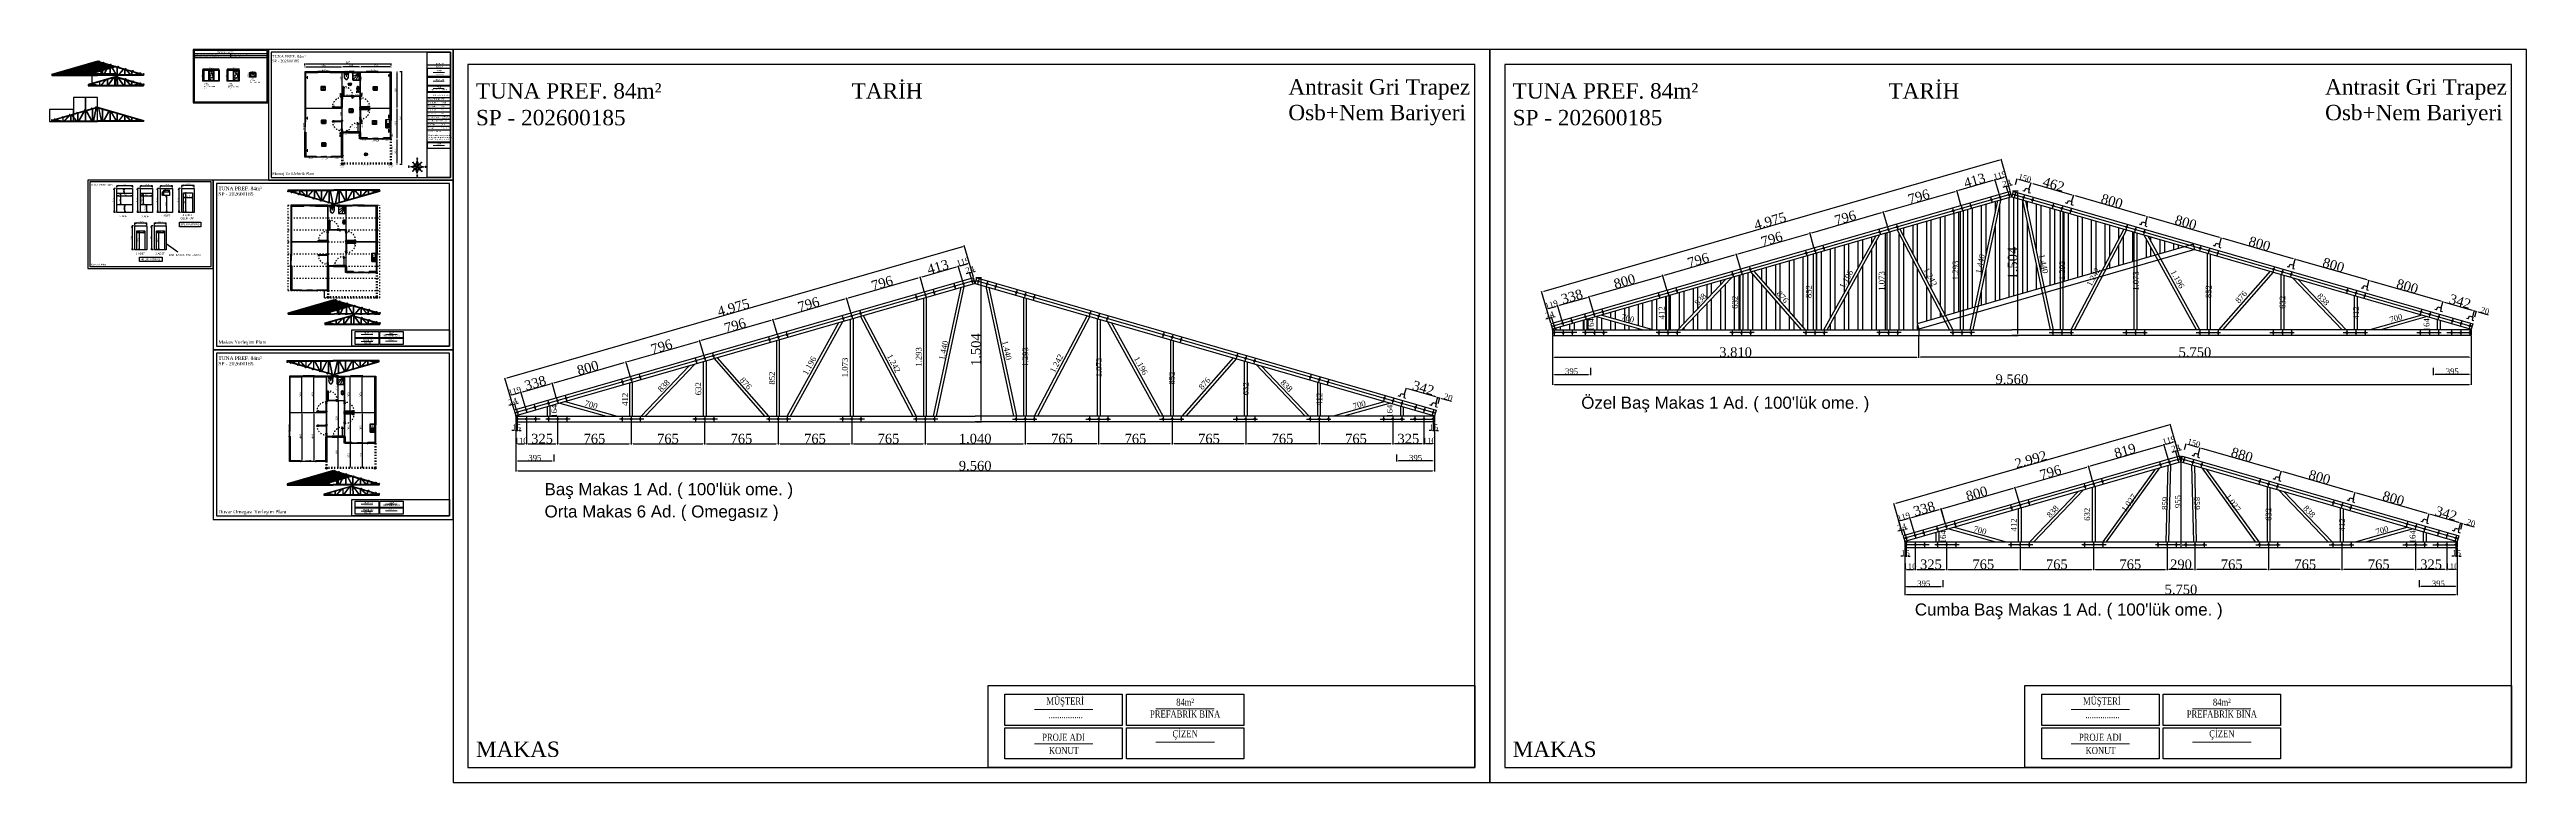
# Model space of a CAD drawing. Header units: millimetres. Extents: x 142629 to 168404, y -211947 to -204319.
import ezdxf
from ezdxf.enums import TextEntityAlignment as Align

# ---------------------------------------------------------------- set-up
doc = ezdxf.new("R2010")
doc.units = ezdxf.units.MM
for name, pattern in [('ACAD_ISO03W100', [30, 12, -18]), ('ACAD_ISO07W100', [3, 0, -3]), ('DASHED', [0.75, 0.5, -0.25])]:
    doc.linetypes.add(name, pattern=pattern)
doc.layers.add('-YAZI', color=7, linetype='Continuous', lineweight=15)
for name, color, linetype in [('1', 250, 'Continuous'), ('Block1', 255, 'Continuous'), ('DUVAR', 7, 'Continuous'), ('KAPI-PEN', 3, 'Continuous'), ('KAPILAR', 42, 'Continuous'), ('OLCU', 2, 'Continuous'), ('TEFRIS', 4, 'Continuous'), ('ZEMİN', 191, 'Continuous'), ('ÖLÇÜLENDİRME', 121, 'Continuous')]:
    doc.layers.add(name, color=color, linetype=linetype)
doc.styles.add('133', font='times.ttf')
doc.styles.add('COMPLEX', font='complex', dxfattribs={"width": 1.2, "height": 1})
doc.styles.add('metin', font='palabi.ttf')
doc.styles.get("Standard").update_dxf_attribs({"font": 'arial.ttf'})
doc.dimstyles.new('ISO-25$0', dxfattribs={"dimtxt": 15, "dimasz": 15, "dimexe": 1.25, "dimexo": 0.625, "dimtad": 1, "dimtoh": 1, "dimtxsty": 'Standard', "dimblk": 'OPEN', "dimcen": 2.5, "dimclrd": 4, "dimclre": 4, "dimclrt": 4, "dimadec": 0, "dimazin": 0, "dimtfac": 1, "dimtmove": 0, "dimatfit": 3, "dimfxl": 1, "dimlwe": -1, "dimarcsym": 0})
doc.dimstyles.new('MAKAS', dxfattribs={"dimscale": 20, "dimtxt": 1.3, "dimasz": 1, "dimexe": 0.3, "dimexo": 0.3, "dimgap": 0.1, "dimtad": 1, "dimrnd": 1, "dimzin": 12, "dimdsep": 46, "dimlunit": 6, "dimtxsty": '133', "dimcen": 0.8, "dimdle": 0.0005, "dimclrd": 4, "dimclre": 6, "dimclrt": 2, "dimazin": 3, "dimtfac": 1, "dimtmove": 0, "dimatfit": 2, "dimldrblk": 'DOTSMALL', "dimfxl": 1, "dimtolj": 1, "dimtzin": 0, "dimarcsym": 0})
doc.dimstyles.new('makas 1', dxfattribs={"dimscale": 20, "dimtxt": 3, "dimasz": 1.2, "dimexe": 0.3, "dimexo": 0.3, "dimgap": 0.1, "dimtad": 1, "dimrnd": 1, "dimzin": 12, "dimdsep": 46, "dimlunit": 6, "dimtxsty": '133', "dimblk": 'NONE', "dimcen": 0.8, "dimdle": 0.0005, "dimse1": 1, "dimse2": 1, "dimsd1": 1, "dimsd2": 1, "dimclrd": 105, "dimclre": 42, "dimclrt": 2, "dimazin": 3, "dimtfac": 1, "dimtmove": 0, "dimatfit": 2, "dimldrblk": 'NONE', "dimfxl": 1, "dimtolj": 1, "dimtzin": 0, "dimarcsym": 0})
doc.dimstyles.new('Metin SARI', dxfattribs={"dimscale": 20, "dimtxt": 1, "dimasz": 0.5, "dimexe": 0.1, "dimexo": 0.1, "dimgap": 0.2, "dimtad": 1, "dimrnd": 1, "dimzin": 12, "dimdsep": 46, "dimlunit": 6, "dimtxsty": 'metin', "dimcen": 0.8, "dimdle": 0.0005, "dimclrd": 7, "dimclre": 165, "dimclrt": 165, "dimazin": 3, "dimtfac": 1, "dimtmove": 0, "dimatfit": 2, "dimfxl": 1, "dimfxlon": 1, "dimtolj": 1, "dimtzin": 0, "dimlwe": -1, "dimarcsym": 0})

# ---------------------------------------------------------------- blocks, each defined once
blk = doc.blocks.new('*X1661')
at = {"color": 0}
for p, q in [((700, 421.5), (700, 421.5)), ((700.3, 420.5), (700, 420.8)), ((700.6, 419.5), (700, 420.1)), ((700.9, 418.5), (700, 419.4)), ((701.2, 417.4), (700, 418.6)), ((701.5, 416.4), (700, 417.9)), ((701.8, 415.4), (700, 417.2)), ((702.1, 414.4), (700, 416.5)), ((702.4, 413.4), (700, 415.8)), ((702.7, 412.4), (700, 415.1)), ((703, 411.4), (700, 414.4)), ((703.3, 410.4), (700, 413.7)), ((703.6, 409.4), (700, 413)), ((703.9, 408.4), (700, 412.3)), ((704.2, 407.4), (700, 411.6)), ((704.5, 406.4), (700, 410.9)), ((704.8, 405.4), (700, 410.2)), ((704.7, 404.7), (700, 409.5)), ((704.4, 404.3), (700, 408.7)), ((704, 404), (700, 408)), ((703.7, 403.6), (700, 407.3)), ((703.3, 403.3), (700, 406.6)), ((703, 402.9), (700, 405.9)), ((702.6, 402.6), (700, 405.2)), ((702.3, 402.2), (700, 404.5)), ((701.9, 401.9), (700, 403.8)), ((701.6, 401.5), (700, 403.1)), ((701.2, 401.1), (700, 402.4)), ((700.9, 400.8), (700, 401.7)), ((700.5, 400.4), (700, 401)), ((700.2, 400.1), (700, 400.3))]:
    blk.add_line(p, q, dxfattribs=at)
blk = doc.blocks.new('*X1662')
at = {"color": 0}
for p, q in [((705.2, 404.9), (705.1, 405.1)), ((705.8, 404.7), (705.5, 405.5)), ((706.5, 404.5), (705.9, 405.9)), ((707.1, 404.4), (706.3, 406.3)), ((707.7, 404.2), (706.7, 406.7)), ((708.8, 404.1), (707.4, 407.4)), ((709.1, 404.8), (707.8, 407.8)), ((709.4, 405.4), (708.2, 408.2)), ((709.6, 406), (708.6, 408.6)), ((709.9, 406.6), (709, 409)), ((710.2, 407.3), (709.3, 409.4)), ((710.5, 407.9), (709.7, 409.7)), ((710.8, 408.5), (710.1, 410.1)), ((711.1, 409.1), (710.5, 410.5)), ((711.3, 409.7), (710.9, 410.9)), ((711.6, 410.4), (711.2, 411.3)), ((711.9, 411), (711.6, 411.7)), ((712.2, 411.6), (712, 412.1)), ((712.5, 412.2), (712.4, 412.4))]:
    blk.add_line(p, q, dxfattribs=at)
blk = doc.blocks.new('*X1663')
at = {"color": 0}
for p, q in [((705.2, 404.9), (705.1, 405.1)), ((705.8, 404.7), (705.5, 405.5)), ((706.5, 404.5), (705.9, 405.9)), ((707.1, 404.4), (706.3, 406.3)), ((707.7, 404.2), (706.7, 406.7)), ((708.3, 404), (707.1, 407)), ((708.8, 404.1), (707.4, 407.4)), ((709.1, 404.8), (707.8, 407.8)), ((709.4, 405.4), (708.2, 408.2)), ((709.6, 406), (708.6, 408.6)), ((709.9, 406.6), (709, 409)), ((710.2, 407.3), (709.3, 409.4)), ((710.5, 407.9), (709.7, 409.7)), ((710.8, 408.5), (710.1, 410.1)), ((711.1, 409.1), (710.5, 410.5)), ((711.3, 409.7), (710.9, 410.9)), ((711.6, 410.4), (711.2, 411.3)), ((711.9, 411), (711.6, 411.7)), ((712.2, 411.6), (712, 412.1)), ((712.5, 412.2), (712.4, 412.4))]:
    blk.add_line(p, q, dxfattribs=at)
blk = doc.blocks.new('*X1664')
at = {"color": 0}
for p, q in [((700.3, 399.8), (700.4, 400)), ((700.7, 399.4), (700.9, 400)), ((701.1, 399), (701.5, 400)), ((701.5, 398.7), (702, 400)), ((701.8, 398.3), (702.6, 400)), ((702.2, 397.9), (703.1, 400)), ((702.6, 397.5), (703.6, 400)), ((703, 397.1), (704.2, 400)), ((703.4, 396.7), (704.7, 400)), ((703.8, 396.4), (705.3, 400)), ((704.1, 396), (705.8, 400)), ((704.5, 395.6), (706.3, 400)), ((705.5, 395.4), (707.4, 400)), ((706.1, 395.6), (708, 400)), ((706.7, 395.8), (708.5, 400)), ((707.4, 395.9), (709, 400)), ((708, 396.1), (709.6, 400)), ((708.6, 396.3), (710.1, 400)), ((709.2, 396.4), (710.7, 400)), ((709.8, 396.6), (711.2, 400)), ((710.4, 396.8), (711.8, 400)), ((711, 396.9), (712.3, 400)), ((711.6, 397.1), (712.8, 400)), ((712.2, 397.3), (713.4, 400)), ((712.9, 397.4), (713.9, 400)), ((713.5, 397.6), (714.5, 400)), ((714.1, 397.8), (715, 400)), ((714.7, 398), (715.5, 400)), ((715.3, 398.1), (716.1, 400)), ((715.9, 398.3), (716.6, 400)), ((716.5, 398.5), (717.2, 400)), ((717.1, 398.6), (717.7, 400)), ((717.7, 398.8), (718.2, 400)), ((718.4, 399), (718.8, 400)), ((719, 399.1), (719.3, 400)), ((719.6, 399.3), (719.9, 400)), ((720.2, 399.5), (720.4, 400)), ((720.8, 399.6), (721, 400)), ((721.4, 399.8), (721.5, 400))]:
    blk.add_line(p, q, dxfattribs=at)
blk = doc.blocks.new('*X1666')
at = {"color": 0}
for p, q in [((696.2, 391.1), (699.8, 399.9)), ((695, 394.9), (695.3, 395.5)), ((695.3, 394.2), (696.1, 396.3)), ((695.5, 393.4), (697, 397.2)), ((695.7, 392.7), (698, 398.1)), ((695.9, 391.9), (698.9, 399)), ((696.4, 390.4), (700, 399.1)), ((696.6, 389.6), (700, 397.8)), ((696.8, 388.8), (700, 396.5)), ((697.1, 388.1), (700, 395.1)), ((697.3, 387.3), (700, 393.8)), ((697.5, 386.6), (700, 392.5)), ((697.8, 385.8), (700, 391.2)), ((698, 385), (700, 389.9)), ((698.2, 384.3), (700, 388.6)), ((698.4, 383.5), (700, 387.3)), ((698.7, 382.7), (700, 386)), ((698.9, 382), (700, 384.7)), ((699.1, 381.2), (700, 383.4)), ((699.3, 380.5), (700, 382.1)), ((699.6, 379.7), (700, 380.8)), ((699.8, 378.9), (700, 379.5))]:
    blk.add_line(p, q, dxfattribs=at)
blk = doc.blocks.new('*X1667')
at = {"color": 0}
for p, q in [((687.8, 388), (691.2, 396.2)), ((688.8, 388.9), (691.7, 396.1)), ((689.7, 389.8), (692.2, 395.9)), ((690.6, 390.8), (692.7, 395.8)), ((691.5, 391.7), (693.2, 395.6)), ((692.4, 392.6), (693.6, 395.5)), ((693.4, 393.5), (694.1, 395.4)), ((694.3, 394.4), (694.6, 395.2))]:
    blk.add_line(p, q, dxfattribs=at)
blk = doc.blocks.new('*X1669')
at = {"color": 0}
for p, q in [((687.2, 412.7), (687.2, 412.7)), ((687.6, 412.3), (687.7, 412.5)), ((688, 411.9), (688.2, 412.3)), ((688.4, 411.5), (688.6, 412.1)), ((688.8, 411.1), (689.1, 411.9)), ((689.1, 410.8), (689.5, 411.7)), ((689.5, 410.4), (690, 411.5)), ((689.9, 410), (690.4, 411.2)), ((690.3, 409.6), (690.9, 411)), ((690.7, 409.2), (691.3, 410.8)), ((691.1, 408.8), (691.8, 410.6)), ((691.4, 408.5), (692.3, 410.4)), ((691.8, 408.1), (692.7, 410.2)), ((692.2, 407.7), (693.2, 410)), ((692.6, 407.3), (693.6, 409.8)), ((693, 406.9), (694.1, 409.6)), ((693.4, 406.5), (694.5, 409.4)), ((693.7, 406.2), (695, 409.2)), ((694.1, 405.8), (695.5, 409)), ((694.5, 405.4), (695.9, 408.8))]:
    blk.add_line(p, q, dxfattribs=at)
blk = doc.blocks.new('*X1665')
at = {"color": 0}
for p, q in [((704.1, 392.1), (705.3, 395)), ((704.3, 391.2), (705.7, 394.6)), ((704.8, 391), (706.1, 394.1)), ((705.2, 390.8), (706.4, 393.7)), ((705.7, 390.5), (706.8, 393.3)), ((706.1, 390.3), (707.2, 392.9)), ((706.6, 390.1), (707.6, 392.6)), ((707, 389.9), (708, 392.2)), ((707.5, 389.7), (708.4, 391.8)), ((708, 389.5), (708.7, 391.4)), ((708.4, 389.3), (709.1, 391)), ((708.9, 389.1), (709.5, 390.7)), ((709.3, 388.9), (709.9, 390.3)), ((709.8, 388.7), (710.3, 389.9)), ((710.2, 388.5), (710.7, 389.5)), ((710.7, 388.3), (711, 389.1)), ((711.2, 388.1), (711.4, 388.7)), ((711.6, 387.9), (711.8, 388.4)), ((712.1, 387.7), (712.2, 388)), ((712.5, 387.5), (712.6, 387.6))]:
    blk.add_line(p, q, dxfattribs=at)
blk = doc.blocks.new('*X1668')
at = {"color": 0}
for p, q in [((678.2, 400), (678.2, 400)), ((678.7, 400), (678.8, 400.2)), ((679.3, 400), (679.4, 400.4)), ((679.8, 400), (680.1, 400.6)), ((680.4, 400), (680.7, 400.8)), ((680.9, 400), (681.3, 400.9)), ((681.4, 400), (681.9, 401.1)), ((682, 400), (682.5, 401.3)), ((682.5, 400), (683.1, 401.5)), ((683.1, 400), (683.8, 401.7)), ((683.6, 400), (684.4, 401.9)), ((684.2, 400), (685, 402)), ((684.7, 400), (685.6, 402.2)), ((685.2, 400), (686.2, 402.4)), ((685.8, 400), (686.8, 402.6)), ((686.3, 400), (687.5, 402.8)), ((686.9, 400), (688.1, 403)), ((687.4, 400), (688.7, 403.1)), ((687.9, 400), (689.3, 403.3)), ((688.5, 400), (689.9, 403.5)), ((689, 400), (690.5, 403.7)), ((689.6, 400), (691.2, 403.9)), ((690.1, 400), (691.8, 404)), ((690.6, 400), (692.4, 404.2)), ((691.2, 400), (693, 404.4)), ((691.7, 400), (693.6, 404.6)), ((692.3, 400), (694.2, 404.8)), ((692.8, 400), (694.9, 405)), ((693.4, 400), (695.3, 404.6)), ((693.9, 400), (695.7, 404.2)), ((694.4, 400), (696, 403.9)), ((695, 400), (696.4, 403.5)), ((695.5, 400), (696.8, 403.1)), ((696.1, 400), (697.2, 402.7)), ((696.6, 400), (697.6, 402.3)), ((697.1, 400), (697.9, 402)), ((697.7, 400), (698.3, 401.6)), ((698.2, 400), (698.7, 401.2)), ((698.8, 400), (699.1, 400.8)), ((699.3, 400), (699.5, 400.4)), ((699.8, 400), (699.9, 400))]:
    blk.add_line(p, q, dxfattribs=at)
blk = doc.blocks.new('1660')
at = {"layer": 'Block1', "color": 7}
for p, q in [((136650, -210549), (136692, -210549)), ((136697, -210549), (136752, -210549)), ((136757, -210549), (136800, -210549))]:
    blk.add_line(p, q, dxfattribs=at)
for points in [[(136645, -210551), (136650, -210551), (136650, -210546), (136643, -210546), (136643, -210547), (136645, -210547), (136645, -210551)], [(136752, -210552), (136752, -210553), (136744, -210553), (136744, -210554), (136753, -210554), (136753, -210552), (136752, -210552)], [(136805, -210551), (136800, -210551), (136800, -210546), (136807, -210546), (136807, -210547), (136805, -210547), (136805, -210551)]]:
    blk.add_lwpolyline(points, dxfattribs=at)
for points in [[(136800, -210547), (136650, -210547), (136650, -210551), (136800, -210551)], [(136692, -210551), (136697, -210551), (136697, -210547), (136692, -210547)], [(136755, -210551), (136696, -210551), (136696, -210552), (136755, -210552)], [(136752, -210551), (136757, -210551), (136757, -210547), (136752, -210547)]]:
    blk.add_lwpolyline(points, close=True, dxfattribs=at)
at = {"layer": 'KAPI-PEN', "color": 175, "true_color": 0x4554a5}
for points in [[(136642, -210557), (136645, -210557), (136645, -210547), (136642, -210547)], [(136805, -210557), (136808, -210557), (136808, -210547), (136805, -210547)]]:
    blk.add_lwpolyline(points, close=True, dxfattribs=at)
blk = doc.blocks.new('1250')
at = {"layer": 'Block1', "color": 7}
for p, q in [((137474, -210534), (137524, -210534)), ((137529, -210534), (137584, -210534))]:
    blk.add_line(p, q, dxfattribs=at)
for points in [[(137467, -210532), (137467, -210531), (137474, -210531), (137474, -210536), (137469, -210536), (137469, -210532), (137467, -210532)], [(137585, -210537), (137585, -210539), (137576, -210539), (137576, -210538), (137584, -210538), (137584, -210537), (137585, -210537)], [(137591, -210532), (137591, -210531), (137584, -210531), (137584, -210536), (137589, -210536), (137589, -210532), (137591, -210532)]]:
    blk.add_lwpolyline(points, dxfattribs=at)
for points in [[(137474, -210536), (137584, -210536), (137584, -210532), (137474, -210532)], [(137524, -210532), (137529, -210532), (137529, -210536), (137524, -210536)], [(137528, -210537), (137587, -210537), (137587, -210536), (137528, -210536)]]:
    blk.add_lwpolyline(points, close=True, dxfattribs=at)
at = {"layer": 'KAPI-PEN', "color": 175, "true_color": 0x4554a5}
for points in [[(137466, -210532), (137469, -210532), (137469, -210542), (137466, -210542)], [(137589, -210542), (137592, -210542), (137592, -210532), (137589, -210532)]]:
    blk.add_lwpolyline(points, close=True, dxfattribs=at)
blk = doc.blocks.new('1250 v')
at = {"layer": 'Block1', "color": 7}
blk.add_line((138676, -210549), (138726, -210549), dxfattribs=at)
for points in [[(138669, -210547), (138669, -210546), (138676, -210546), (138676, -210551), (138671, -210551), (138671, -210547), (138669, -210547)], [(138701, -210552), (138702, -210552), (138702, -210554), (138693, -210554), (138693, -210553), (138701, -210553), (138701, -210552)], [(138726, -210546), (138733, -210546), (138733, -210547), (138731, -210547), (138731, -210551), (138726, -210551), (138726, -210546)]]:
    blk.add_lwpolyline(points, dxfattribs=at)
for points in [[(138728, -210552), (138674, -210552), (138674, -210551), (138728, -210551)], [(138676, -210547), (138726, -210547), (138726, -210551), (138676, -210551)]]:
    blk.add_lwpolyline(points, close=True, dxfattribs=at)
at = {"layer": 'KAPI-PEN', "color": 175, "true_color": 0x4554a5}
for points in [[(138671, -210557), (138638, -210557), (138638, -210547), (138671, -210547)], [(138731, -210557), (138764, -210557), (138764, -210547), (138731, -210547)]]:
    blk.add_lwpolyline(points, close=True, dxfattribs=at)
blk = doc.blocks.new('duşteknesi')
at = {"layer": 'TEFRIS', "color": 7}
for p, q in [((137461, -211042), (137461, -210971)), ((137464, -210968), (137535, -210968)), ((137464, -211041), (137464, -210971)), ((137464, -210971), (137534, -210971)), ((137534, -211042), (137464, -211042)), ((137535, -211044), (137464, -211044)), ((137524, -211031), (137468, -210975)), ((137522, -211034), (137468, -211006)), ((137522, -211038), (137468, -211038)), ((137527, -211029), (137499, -210975)), ((137530, -210975), (137530, -211029)), ((137535, -210971), (137535, -211041)), ((137537, -210971), (137537, -211042))]:
    blk.add_line(p, q, dxfattribs=at)
blk.add_circle((137528, -211036), 2.03, dxfattribs=at)
for centre, radius, start, end in [((137464, -210971), 2.28, 90, 180), ((137464, -211042), 2.28, 180, 270), ((137464, -210971), 0.76, 90, 180), ((137464, -211041), 0.76, 180, 270), ((137534, -210971), 0.76, 0, 90), ((137534, -211041), 0.76, 270, 0), ((137535, -210971), 2.28, 0, 90), ((137535, -211042), 2.28, 270, 0)]:
    blk.add_arc(centre, radius, start, end, dxfattribs=at)
blk = doc.blocks.new('KLOZET')
at = {"layer": 'TEFRIS', "color": 7}
for p, q in [((137069, -211018), (137069, -211020)), ((137093, -211018), (137093, -211020))]:
    blk.add_line(p, q, dxfattribs=at)
for points in [[(137106, -211031, -0.414214), (137104, -211033), (137058, -211033, -0.414214), (137056, -211031), (137056, -211022, -0.414214), (137058, -211020), (137104, -211020, -0.414214), (137106, -211022)], [(137088, -210966, -0.199825), (137104, -210996), (137103, -211009, -0.397632), (137093, -211018), (137069, -211018, -0.397632), (137059, -211009), (137058, -210996, -0.199825), (137074, -210966, -0.284389)], [(137102, -210996), (137102, -211007, -0.398989), (137092, -211017), (137070, -211017, -0.398989), (137060, -211007), (137060, -210996, -0.197715), (137075, -210968, -0.284389), (137087, -210968, -0.197715)]]:
    blk.add_lwpolyline(points, format="xyb", close=True, dxfattribs=at)
blk.add_lwpolyline([(137104, -211022), (137104, -211032), (137058, -211032), (137058, -211022)], close=True, dxfattribs=at)
at = {"layer": 'TEFRIS', "color": 7, "linetype": 'Continuous'}
blk.add_polyline3d([(137081, -210998, 0), (137083, -210999, 0), (137085, -211001, 0), (137085, -211004, 0), (137084, -211007, 0), (137082, -211009, 0), (137080, -211009, 0), (137078, -211007, 0), (137077, -211004, 0), (137078, -211001, 0), (137079, -210999, 0), (137081, -210998, 0)], dxfattribs=at)
blk = doc.blocks.new('LAVABO')
at = {"layer": 'TEFRIS', "color": 7}
for p, q in [((137270, -211037), (137275, -211042)), ((137273, -211037), (137271, -211036)), ((137277, -211041), (137272, -211037)), ((137273, -211028), (137277, -211032)), ((137277, -211032), (137273, -211035)), ((137285, -211031), (137276, -211040)), ((137277, -211032), (137280, -211028)), ((137286, -211032), (137277, -211041)), ((137277, -211032), (137280, -211035)), ((137287, -211033), (137278, -211042)), ((137281, -211027), (137280, -211026)), ((137287, -211030), (137281, -211025)), ((137281, -211027), (137286, -211031))]:
    blk.add_line(p, q, dxfattribs=at)
for points in [[(137275, -211049, -0.112842), (137259, -211043, -0.051406), (137258, -211042, -0.218961), (137254, -211030, -0.113197), (137255, -211028, -0.122001), (137272, -211010, -0.113197), (137274, -211009, -0.218961), (137286, -211013, -0.051406), (137287, -211013, -0.112842), (137294, -211029)], [(137277, -211046, -0.248162), (137273, -211047, -0.097547), (137260, -211041, -0.057084), (137259, -211041, -0.205938), (137256, -211031, -0.12541), (137257, -211029, -0.11725), (137273, -211012, -0.12541), (137275, -211011, -0.174088), (137283, -211013, -0.114282), (137286, -211015, -0.097547), (137292, -211027, -0.248162), (137291, -211031)]]:
    blk.add_lwpolyline(points, format="xyb", close=True, dxfattribs=at)
blk.add_lwpolyline([(137283, -211013, -0.321438), (137286, -211023, -0.098457), (137280, -211034, -0.139763), (137268, -211042, -0.277065), (137258, -211039)], format="xyb", dxfattribs=at)
for centre, radius in [((137277, -211032), 2.44), ((137277, -211042), 1.95), ((137277, -211042), 1.6), ((137287, -211032), 1.95), ((137287, -211031), 1.6)]:
    blk.add_circle(centre, radius, dxfattribs=at)
for centre, radius, start, end in [((137271, -211036), 1.29, 359.6473, 266.117), ((137271, -211036), 0.937, 46.3564, 226.3564), ((137281, -211026), 1.29, 357.3912, 270.7717), ((137281, -211026), 0.883, 46.3564, 226.3564)]:
    blk.add_arc(centre, radius, start, end, dxfattribs=at)
blk = doc.blocks.new('*D1688')
at = {"layer": 'Block1', "color": 165, "transparency": 16777216}
for p, q in [((145286, -204502), (145286, -204498)), ((145672, -204502), (145672, -204498))]:
    blk.add_line(p, q, dxfattribs=at)
at = {"layer": 'Block1', "color": 7, "lineweight": -2, "transparency": 16777216}
blk.add_line((145296, -204500), (145662, -204500), dxfattribs=at)
at = {"layer": 'Block1', "color": 7, "transparency": 16777216}
for points in [[(145296, -204499), (145296, -204502), (145286, -204500)], [(145662, -204499), (145662, -204502), (145672, -204500)]]:
    blk.add_solid(points, dxfattribs=at)
at = {"layer": 'Defpoints', "color": 0, "transparency": 16777216}
for p in [(145286, -204504), (145672, -204500), (145672, -204504)]:
    blk.add_point(p, dxfattribs=at)
at = {"layer": 'Block1', "color": 165, "transparency": 16777216, "insert": (145479, -204486), "char_height": 20, "attachment_point": 5, "style": 'metin'}
blk.add_mtext('\\A1;386', dxfattribs=at)
blk = doc.blocks.new('*D1689')
at = {"layer": 'Block1', "color": 165, "transparency": 16777216}
for p, q in [((145672, -204502), (145672, -204498)), ((145861, -204502), (145861, -204498))]:
    blk.add_line(p, q, dxfattribs=at)
at = {"layer": 'Block1', "color": 7, "lineweight": -2, "transparency": 16777216}
blk.add_line((145851, -204500), (145682, -204500), dxfattribs=at)
at = {"layer": 'Block1', "color": 7, "transparency": 16777216}
for points in [[(145682, -204499), (145682, -204502), (145672, -204500)], [(145851, -204499), (145851, -204502), (145861, -204500)]]:
    blk.add_solid(points, dxfattribs=at)
at = {"layer": 'Defpoints', "color": 0, "transparency": 16777216}
for p in [(145672, -204500), (145672, -204504), (145861, -204504)]:
    blk.add_point(p, dxfattribs=at)
at = {"layer": 'Block1', "color": 165, "transparency": 16777216, "insert": (145766, -204486), "char_height": 20, "attachment_point": 5, "style": 'metin'}
blk.add_mtext('\\A1;188', dxfattribs=at)
blk = doc.blocks.new('*D1690')
at = {"layer": 'Block1', "color": 165, "transparency": 16777216}
for p, q in [((145861, -204502), (145861, -204498)), ((146184, -204502), (146184, -204498))]:
    blk.add_line(p, q, dxfattribs=at)
at = {"layer": 'Block1', "color": 7, "lineweight": -2, "transparency": 16777216}
blk.add_line((146174, -204500), (145871, -204500), dxfattribs=at)
at = {"layer": 'Block1', "color": 7, "transparency": 16777216}
for points in [[(145871, -204499), (145871, -204502), (145861, -204500)], [(146174, -204499), (146174, -204502), (146184, -204500)]]:
    blk.add_solid(points, dxfattribs=at)
at = {"layer": 'Defpoints', "color": 0, "transparency": 16777216}
for p in [(145861, -204500), (145861, -204504), (146184, -204504)]:
    blk.add_point(p, dxfattribs=at)
at = {"layer": 'Block1', "color": 165, "transparency": 16777216, "insert": (146022, -204486), "char_height": 20, "attachment_point": 5, "style": 'metin'}
blk.add_mtext('\\A1;324', dxfattribs=at)
blk = doc.blocks.new('*D1691')
at = {"layer": 'Block1', "color": 165, "transparency": 16777216}
for p, q in [((145286, -204486), (145286, -204464)), ((146184, -204486), (146184, -204464))]:
    blk.add_line(p, q, dxfattribs=at)
at = {"layer": 'Block1', "color": 7, "lineweight": -2, "transparency": 16777216}
blk.add_line((145296, -204466), (146174, -204466), dxfattribs=at)
at = {"layer": 'Block1', "color": 7, "transparency": 16777216}
for points in [[(145296, -204464), (145296, -204467), (145286, -204466)], [(146174, -204464), (146174, -204467), (146184, -204466)]]:
    blk.add_solid(points, dxfattribs=at)
at = {"layer": 'Defpoints', "color": 0, "transparency": 16777216}
for p in [(145286, -204504), (146184, -204466), (146184, -204504)]:
    blk.add_point(p, dxfattribs=at)
at = {"layer": 'Block1', "color": 165, "transparency": 16777216, "insert": (145735, -204451), "char_height": 20, "attachment_point": 5, "style": 'metin'}
blk.add_mtext('\\A1;898', dxfattribs=at)
blk = doc.blocks.new('EVYE')
at = {"layer": 'TEFRIS'}
for p, q in [((-45, 25), (41, 25)), ((-45, 25), (-45, -21)), ((-42, 23), (37, 23)), ((-40, -13, -2), (-40, 16, -2)), ((-35, 21, -2), (-7, 21, -2)), ((36, 18, -2), (2, 18, -2)), ((2, 18, -2), (2, -15, -2)), ((36, 15, -2), (2, 15, -2)), ((36, 12, -2), (2, 12, -2)), ((36, 9, -2), (2, 9, -2)), ((36, 6, -2), (2, 6, -2)), ((36, 3, -2), (2, 3, -2)), ((36, 0, -2), (2, 0, -2)), ((36, -15, -2), (36, 18, -2)), ((41, 25), (41, -21)), ((41, -21), (-45, -21)), ((37, -20), (-42, -20)), ((36, -3, -2), (2, -3, -2)), ((36, -6, -2), (2, -6, -2)), ((36, -9, -2), (2, -9, -2)), ((36, -12, -2), (2, -12, -2)), ((36, -15, -2), (2, -15, -2))]:
    blk.add_line(p, q, dxfattribs=at)
blk.add_circle((-21, 1, -4), 1.49, dxfattribs=at)
for points, invisible_edges in [([(-35, 21, -2), (-81, 21, -2), (-37, 21, -2)], 3), ([(-37, 21, -2), (-81, 21, -2), (-38, 20, -2)], 3), ([(-38, -17, -2), (-80, 22, -2), (-39, -16, -2)], 3), ([(-39, -16, -2), (-80, 22, -2), (-40, -14, -2)], 3), ([(-40, -14, -2), (-80, 22, -2), (-40, -13, -2)], 3), ([(-38, 20, -2), (-80, -18, -2), (-39, 19, -2)], 3), ([(-39, 19, -2), (-80, -18, -2), (-40, 18, -2)], 3), ([(-40, 18, -2), (-80, -18, -2), (-40, 16, -2)], 3), ([(37, 23), (41, 25), (-45, 25)], 13), ([(37, 23), (-45, 25), (37, 23)], 3), ([(-45, 25), (-42, 23), (37, 23)], 13), ([(-44, 22), (-45, 25), (-43, 23)], 3), ([(-44, -18), (-45, 25), (-44, 21)], 3), ([(-43, 23), (-45, 25), (-42, 23)], 3), ([(-42, 23), (-45, 25), (-42, 23)], 3), ([(-44, 21), (-45, 25), (-44, 21)], 3), ([(-44, 21), (-45, 25), (-44, 22)], 3), ([(-44, -18), (-45, 25), (-44, -18)], 3), ([(-42, 23), (41, 25), (-42, 23)], 3), ([(-7, 21, -2), (38, 21, -2), (-6, 21, -2)], 3), ([(-6, 21, -2), (38, 21, -2), (-5, 20, -2)], 3), ([(-5, -17, -2), (37, 22, -2), (-4, -16, -2)], 3), ([(-5, 20, -2), (37, -18, -2), (-4, 19, -2)], 3), ([(-4, -16, -2), (37, 22, -2), (-3, -14, -2)], 3), ([(-4, 19, -2), (37, -18, -2), (-3, 18, -2)], 3), ([(-3, -14, -2), (37, 22, -2), (-3, -13, -2)], 3), ([(-3, -13, -2), (37, 22, -2), (-3, 16, -2)], 3), ([(-3, 18, -2), (37, -18, -2), (-3, 16, -2)], 3), ([(2, -15, -2), (2, 18, -2), (36, 18, -2)], 12), ([(38, 23), (41, 25), (37, 23)], 3), ([(39, 23), (41, 25), (38, 23)], 3), ([(39, -18), (41, -21), (41, 25)], 13), ([(39, -18), (41, 25), (39, -18)], 3), ([(39, -18), (41, 25), (39, 21)], 3), ([(39, 21), (41, 25), (39, 21)], 3), ([(39, 21), (41, 25), (39, 22)], 3), ([(39, 22), (41, 25), (39, 23)], 3), ([(-35, -18, -2), (-81, -17, -2), (-37, -17, -2)], 3), ([(-37, -17, -2), (-81, -17, -2), (-38, -17, -2)], 3), ([(-44, -19), (-45, -21), (-44, -18)], 3), ([(-42, -20), (-45, -21), (-43, -19)], 3), ([(-43, -19), (-45, -21), (-44, -19)], 3), ([(-42, -20), (-45, -21), (-42, -20)], 3), ([(-42, -20), (-45, -21), (-42, -20)], 3), ([(-35, -18, -2), (38, -18, -2), (-7, -18, -2)], 3), ([(-7, -18, -2), (38, -17, -2), (-6, -17, -2)], 3), ([(-6, -17, -2), (38, -17, -2), (-5, -17, -2)], 3), ([(37, -20), (41, -21), (37, -20)], 3), ([(37, -20), (41, -21), (38, -20)], 3), ([(38, -20), (41, -21), (39, -19)], 3), ([(39, -19), (41, -21), (39, -18)], 3), ([(39, -19), (41, -21), (39, -19)], 3)]:
    blk.add_3dface(points, dxfattribs=dict(at, invisible_edges=invisible_edges))
blk = doc.blocks.new('*D1692')
at = {"layer": 'Block1', "color": 165, "transparency": 16777216}
for p, q in [((146241, -204549), (146245, -204549)), ((146241, -204931), (146245, -204931))]:
    blk.add_line(p, q, dxfattribs=at)
at = {"layer": 'Block1', "color": 7, "lineweight": -2, "transparency": 16777216}
blk.add_line((146243, -204559), (146243, -204921), dxfattribs=at)
at = {"layer": 'Block1', "color": 7, "transparency": 16777216}
for points in [[(146242, -204559), (146245, -204559), (146243, -204549)], [(146242, -204921), (146245, -204921), (146243, -204931)]]:
    blk.add_solid(points, dxfattribs=at)
at = {"layer": 'Defpoints', "color": 0, "transparency": 16777216}
for p in [(146239, -204549), (146239, -204931), (146243, -204931)]:
    blk.add_point(p, dxfattribs=at)
at = {"layer": 'Block1', "color": 165, "transparency": 16777216, "insert": (146229, -204740), "char_height": 20, "attachment_point": 5, "rotation": 90, "style": 'metin'}
blk.add_mtext('\\A1;382', dxfattribs=at)
blk = doc.blocks.new('*D1693')
at = {"layer": 'Block1', "color": 165, "transparency": 16777216}
for p, q in [((146241, -204931), (146245, -204931)), ((146241, -205249), (146245, -205249))]:
    blk.add_line(p, q, dxfattribs=at)
at = {"layer": 'Block1', "color": 7, "lineweight": -2, "transparency": 16777216}
blk.add_line((146243, -204941), (146243, -205239), dxfattribs=at)
at = {"layer": 'Block1', "color": 7, "transparency": 16777216}
for points in [[(146242, -204941), (146245, -204941), (146243, -204931)], [(146242, -205239), (146245, -205239), (146243, -205249)]]:
    blk.add_solid(points, dxfattribs=at)
at = {"layer": 'Defpoints', "color": 0, "transparency": 16777216}
for p in [(146239, -204931), (146239, -205249), (146243, -205249)]:
    blk.add_point(p, dxfattribs=at)
at = {"layer": 'Block1', "color": 165, "transparency": 16777216, "insert": (146229, -205090), "char_height": 20, "attachment_point": 5, "rotation": 90, "style": 'metin'}
blk.add_mtext('\\A1;319', dxfattribs=at)
blk = doc.blocks.new('*D1694')
at = {"layer": 'Block1', "color": 165, "transparency": 16777216}
for p, q in [((146241, -205249), (146245, -205249)), ((146241, -205512), (146245, -205512))]:
    blk.add_line(p, q, dxfattribs=at)
at = {"layer": 'Block1', "color": 7, "lineweight": -2, "transparency": 16777216}
blk.add_line((146243, -205259), (146243, -205502), dxfattribs=at)
at = {"layer": 'Block1', "color": 7, "transparency": 16777216}
for points in [[(146242, -205259), (146245, -205259), (146243, -205249)], [(146242, -205502), (146245, -205502), (146243, -205512)]]:
    blk.add_solid(points, dxfattribs=at)
at = {"layer": 'Defpoints', "color": 0, "transparency": 16777216}
for p in [(146239, -205249), (146239, -205512), (146243, -205512)]:
    blk.add_point(p, dxfattribs=at)
at = {"layer": 'Block1', "color": 165, "transparency": 16777216, "insert": (146229, -205381), "char_height": 20, "attachment_point": 5, "rotation": 90, "style": 'metin'}
blk.add_mtext('\\A1;263', dxfattribs=at)
blk = doc.blocks.new('*D1695')
at = {"layer": 'Block1', "color": 165, "transparency": 16777216}
for p, q in [((146275, -204549), (146297, -204549)), ((146275, -205512), (146297, -205512))]:
    blk.add_line(p, q, dxfattribs=at)
at = {"layer": 'Block1', "color": 7, "lineweight": -2, "transparency": 16777216}
blk.add_line((146295, -205502), (146295, -204559), dxfattribs=at)
at = {"layer": 'Block1', "color": 7, "transparency": 16777216}
for points in [[(146293, -204559), (146297, -204559), (146295, -204549)], [(146293, -205502), (146297, -205502), (146295, -205512)]]:
    blk.add_solid(points, dxfattribs=at)
at = {"layer": 'Defpoints', "color": 0, "transparency": 16777216}
for p in [(146239, -204549), (146295, -204549), (146239, -205512)]:
    blk.add_point(p, dxfattribs=at)
at = {"layer": 'Block1', "color": 165, "transparency": 16777216, "insert": (146281, -205031), "char_height": 20, "attachment_point": 5, "rotation": 90, "style": 'metin'}
blk.add_mtext('\\A1;963', dxfattribs=at)
blk = doc.blocks.new('*D1736')
at = {"layer": 'Defpoints', "color": 0, "ltscale": 0.5, "transparency": 16777216}
for p in [(147465, -208072), (147471, -208007), (147488, -208066)]:
    blk.add_point(p, dxfattribs=at)
at = {"layer": 'ÖLÇÜLENDİRME', "color": 6, "lineweight": -2, "ltscale": 0.5, "transparency": 16777216}
for p, q in [((147486, -208060), (147469, -208001)), ((147463, -208067), (147446, -208008))]:
    blk.add_line(p, q, dxfattribs=at)
at = {"layer": 'ÖLÇÜLENDİRME', "color": 4, "lineweight": -2, "ltscale": 0.5, "transparency": 16777216}
for p, q in [((147490, -208002), (147509, -207996)), ((147428, -208020), (147409, -208025)), ((147448, -208014), (147471, -208007))]:
    blk.add_line(p, q, dxfattribs=at)
at = {"layer": 'ÖLÇÜLENDİRME', "color": 4, "ltscale": 0.5, "transparency": 16777216}
for points in [[(147489, -207999), (147491, -208005), (147471, -208007)], [(147428, -208016), (147429, -208023), (147448, -208014)]]:
    blk.add_solid(points, dxfattribs=at)
at = {"layer": 'ÖLÇÜLENDİRME', "color": 2, "ltscale": 0.5, "transparency": 16777216, "insert": (147450, -207980), "char_height": 60, "attachment_point": 5, "rotation": 16.0764, "style": '133'}
blk.add_mtext('\\A1;24', dxfattribs=at)
blk = doc.blocks.new('_DotSmall')
at = {"color": 0, "linetype": 'ByBlock', "const_width": 0.5}
blk.add_lwpolyline([(-0.0625, 0, 1), (0.0625, 0, 1)], format="xyb", close=True, dxfattribs=at)
blk = doc.blocks.new('*D1737')
at = {"layer": 'Defpoints', "color": 0, "ltscale": 0.5, "transparency": 16777216}
for p in [(147535, -207887), (147465, -208072), (147579, -208039)]:
    blk.add_point(p, dxfattribs=at)
at = {"layer": 'ÖLÇÜLENDİRME', "color": 6, "lineweight": -2, "ltscale": 0.5, "transparency": 16777216}
for p, q in [((147463, -208067), (147419, -207914)), ((147577, -208034), (147533, -207881))]:
    blk.add_line(p, q, dxfattribs=at)
at = {"layer": 'ÖLÇÜLENDİRME', "color": 4, "lineweight": -2, "ltscale": 0.5, "transparency": 16777216}
blk.add_line((147440, -207914), (147516, -207892), dxfattribs=at)
at = {"layer": 'ÖLÇÜLENDİRME', "color": 4, "ltscale": 0.5, "transparency": 16777216}
for points in [[(147439, -207911), (147441, -207917), (147421, -207920)], [(147515, -207889), (147517, -207895), (147535, -207887)]]:
    blk.add_solid(points, dxfattribs=at)
at = {"layer": 'ÖLÇÜLENDİRME', "color": 2, "ltscale": 0.5, "transparency": 16777216, "insert": (147469, -207872), "char_height": 60, "attachment_point": 5, "rotation": 16.0764, "style": '133'}
blk.add_mtext('\\A1;119', dxfattribs=at)
blk = doc.blocks.new('*D1738')
at = {"layer": 'Defpoints', "color": 0, "ltscale": 0.5, "transparency": 16777216}
for p in [(147860, -207793), (147904, -207946), (147579, -208039)]:
    blk.add_point(p, dxfattribs=at)
at = {"layer": 'ÖLÇÜLENDİRME', "color": 6, "lineweight": -2, "ltscale": 0.5, "transparency": 16777216}
for p, q in [((147577, -208034), (147533, -207881)), ((147902, -207940), (147858, -207787))]:
    blk.add_line(p, q, dxfattribs=at)
at = {"layer": 'ÖLÇÜLENDİRME', "color": 4, "lineweight": -2, "ltscale": 0.5, "transparency": 16777216}
blk.add_line((147554, -207881), (147841, -207799), dxfattribs=at)
at = {"layer": 'ÖLÇÜLENDİRME', "color": 4, "ltscale": 0.5, "transparency": 16777216}
for points in [[(147553, -207878), (147555, -207884), (147535, -207887)], [(147840, -207795), (147842, -207802), (147860, -207793)]]:
    blk.add_solid(points, dxfattribs=at)
at = {"layer": 'ÖLÇÜLENDİRME', "color": 2, "ltscale": 0.5, "transparency": 16777216, "insert": (147683, -207789), "char_height": 100, "attachment_point": 5, "rotation": 16.0764, "style": '133'}
blk.add_mtext('\\A1;338', dxfattribs=at)
blk = doc.blocks.new('*D1739')
at = {"layer": 'Defpoints', "color": 0, "ltscale": 0.5, "transparency": 16777216}
for p in [(148629, -207571), (148673, -207724), (147904, -207946)]:
    blk.add_point(p, dxfattribs=at)
at = {"layer": 'ÖLÇÜLENDİRME', "color": 4, "lineweight": -2, "ltscale": 0.5, "transparency": 16777216}
blk.add_line((147879, -207787), (148609, -207577), dxfattribs=at)
at = {"layer": 'ÖLÇÜLENDİRME', "color": 6, "lineweight": -2, "ltscale": 0.5, "transparency": 16777216}
for p, q in [((148671, -207718), (148627, -207565)), ((147902, -207940), (147858, -207787))]:
    blk.add_line(p, q, dxfattribs=at)
at = {"layer": 'ÖLÇÜLENDİRME', "color": 4, "ltscale": 0.5, "transparency": 16777216}
for points in [[(148609, -207574), (148610, -207580), (148629, -207571)], [(147878, -207784), (147880, -207790), (147860, -207793)]]:
    blk.add_solid(points, dxfattribs=at)
at = {"layer": 'ÖLÇÜLENDİRME', "color": 2, "ltscale": 0.5, "transparency": 16777216, "insert": (148230, -207631), "char_height": 100, "attachment_point": 5, "rotation": 16.0764, "style": '133'}
blk.add_mtext('\\A1;800', dxfattribs=at)
blk = doc.blocks.new('*D1740')
at = {"layer": 'Defpoints', "color": 0, "ltscale": 0.5, "transparency": 16777216}
for p in [(149394, -207351), (148673, -207724), (149438, -207504)]:
    blk.add_point(p, dxfattribs=at)
at = {"layer": 'ÖLÇÜLENDİRME', "color": 4, "lineweight": -2, "ltscale": 0.5, "transparency": 16777216}
blk.add_line((148648, -207566), (149374, -207356), dxfattribs=at)
at = {"layer": 'ÖLÇÜLENDİRME', "color": 6, "lineweight": -2, "ltscale": 0.5, "transparency": 16777216}
for p, q in [((149436, -207498), (149392, -207345)), ((148671, -207718), (148627, -207565))]:
    blk.add_line(p, q, dxfattribs=at)
at = {"layer": 'ÖLÇÜLENDİRME', "color": 4, "ltscale": 0.5, "transparency": 16777216}
for points in [[(149374, -207353), (149375, -207359), (149394, -207351)], [(148647, -207562), (148649, -207569), (148629, -207571)]]:
    blk.add_solid(points, dxfattribs=at)
at = {"layer": 'ÖLÇÜLENDİRME', "color": 2, "ltscale": 0.5, "transparency": 16777216, "insert": (148997, -207410), "char_height": 100, "attachment_point": 5, "rotation": 16.0764, "style": '133'}
blk.add_mtext('\\A1;796', dxfattribs=at)
blk = doc.blocks.new('*D1741')
at = {"layer": 'Defpoints', "color": 0, "ltscale": 0.5, "transparency": 16777216}
for p in [(150159, -207130), (150203, -207283), (149438, -207504)]:
    blk.add_point(p, dxfattribs=at)
at = {"layer": 'ÖLÇÜLENDİRME', "color": 4, "lineweight": -2, "ltscale": 0.5, "transparency": 16777216}
blk.add_line((149413, -207345), (150139, -207136), dxfattribs=at)
at = {"layer": 'ÖLÇÜLENDİRME', "color": 6, "lineweight": -2, "ltscale": 0.5, "transparency": 16777216}
for p, q in [((150201, -207278), (150157, -207124)), ((149436, -207498), (149392, -207345))]:
    blk.add_line(p, q, dxfattribs=at)
at = {"layer": 'ÖLÇÜLENDİRME', "color": 4, "ltscale": 0.5, "transparency": 16777216}
for points in [[(150139, -207133), (150140, -207139), (150159, -207130)], [(149412, -207342), (149414, -207348), (149394, -207351)]]:
    blk.add_solid(points, dxfattribs=at)
at = {"layer": 'ÖLÇÜLENDİRME', "color": 2, "ltscale": 0.5, "transparency": 16777216, "insert": (149762, -207190), "char_height": 100, "attachment_point": 5, "rotation": 16.0764, "style": '133'}
blk.add_mtext('\\A1;796', dxfattribs=at)
blk = doc.blocks.new('*D1742')
at = {"layer": 'Defpoints', "color": 0, "ltscale": 0.5, "transparency": 16777216}
for p in [(150924, -206910), (150968, -207063), (150203, -207283)]:
    blk.add_point(p, dxfattribs=at)
at = {"layer": 'ÖLÇÜLENDİRME', "color": 4, "lineweight": -2, "ltscale": 0.5, "transparency": 16777216}
blk.add_line((150178, -207125), (150904, -206915), dxfattribs=at)
at = {"layer": 'ÖLÇÜLENDİRME', "color": 6, "lineweight": -2, "ltscale": 0.5, "transparency": 16777216}
for p, q in [((150966, -207057), (150922, -206904)), ((150201, -207278), (150157, -207124))]:
    blk.add_line(p, q, dxfattribs=at)
at = {"layer": 'ÖLÇÜLENDİRME', "color": 4, "ltscale": 0.5, "transparency": 16777216}
for points in [[(150904, -206912), (150905, -206919), (150924, -206910)], [(150177, -207121), (150179, -207128), (150159, -207130)]]:
    blk.add_solid(points, dxfattribs=at)
at = {"layer": 'ÖLÇÜLENDİRME', "color": 2, "ltscale": 0.5, "transparency": 16777216, "insert": (150527, -206969), "char_height": 100, "attachment_point": 5, "rotation": 16.0764, "style": '133'}
blk.add_mtext('\\A1;796', dxfattribs=at)
blk = doc.blocks.new('*D1743')
at = {"layer": 'Defpoints', "color": 0, "ltscale": 0.5, "transparency": 16777216}
for p in [(151689, -206689), (151733, -206842), (150968, -207063)]:
    blk.add_point(p, dxfattribs=at)
at = {"layer": 'ÖLÇÜLENDİRME', "color": 4, "lineweight": -2, "ltscale": 0.5, "transparency": 16777216}
blk.add_line((150943, -206904), (151669, -206695), dxfattribs=at)
at = {"layer": 'ÖLÇÜLENDİRME', "color": 6, "lineweight": -2, "ltscale": 0.5, "transparency": 16777216}
for p, q in [((151731, -206837), (151687, -206684)), ((150966, -207057), (150922, -206904))]:
    blk.add_line(p, q, dxfattribs=at)
at = {"layer": 'ÖLÇÜLENDİRME', "color": 4, "ltscale": 0.5, "transparency": 16777216}
for points in [[(151669, -206692), (151670, -206698), (151689, -206689)], [(150942, -206901), (150944, -206907), (150924, -206910)]]:
    blk.add_solid(points, dxfattribs=at)
at = {"layer": 'ÖLÇÜLENDİRME', "color": 2, "ltscale": 0.5, "transparency": 16777216, "insert": (151292, -206749), "char_height": 100, "attachment_point": 5, "rotation": 16.0764, "style": '133'}
blk.add_mtext('\\A1;796', dxfattribs=at)
blk = doc.blocks.new('*D1744')
at = {"layer": 'Defpoints', "color": 0, "ltscale": 0.5, "transparency": 16777216}
for p in [(152086, -206575), (151733, -206842), (152130, -206728)]:
    blk.add_point(p, dxfattribs=at)
at = {"layer": 'ÖLÇÜLENDİRME', "color": 6, "lineweight": -2, "ltscale": 0.5, "transparency": 16777216}
for p, q in [((151731, -206837), (151687, -206684)), ((152128, -206722), (152084, -206569))]:
    blk.add_line(p, q, dxfattribs=at)
at = {"layer": 'ÖLÇÜLENDİRME', "color": 4, "lineweight": -2, "ltscale": 0.5, "transparency": 16777216}
blk.add_line((151708, -206684), (152067, -206580), dxfattribs=at)
at = {"layer": 'ÖLÇÜLENDİRME', "color": 4, "ltscale": 0.5, "transparency": 16777216}
for points in [[(151707, -206681), (151709, -206687), (151689, -206689)], [(152066, -206577), (152068, -206584), (152086, -206575)]]:
    blk.add_solid(points, dxfattribs=at)
at = {"layer": 'ÖLÇÜLENDİRME', "color": 2, "ltscale": 0.5, "transparency": 16777216, "insert": (151873, -206581), "char_height": 100, "attachment_point": 5, "rotation": 16.0764, "style": '133'}
blk.add_mtext('\\A1;413', dxfattribs=at)
blk = doc.blocks.new('*D1745')
at = {"layer": 'Defpoints', "color": 0, "ltscale": 0.5, "transparency": 16777216}
for p in [(152201, -206542), (152245, -206695), (152130, -206728)]:
    blk.add_point(p, dxfattribs=at)
at = {"layer": 'ÖLÇÜLENDİRME', "color": 6, "lineweight": -2, "ltscale": 0.5, "transparency": 16777216}
for p, q in [((152128, -206722), (152084, -206569)), ((152243, -206689), (152199, -206536))]:
    blk.add_line(p, q, dxfattribs=at)
at = {"layer": 'ÖLÇÜLENDİRME', "color": 4, "lineweight": -2, "ltscale": 0.5, "transparency": 16777216}
blk.add_line((152105, -206570), (152181, -206548), dxfattribs=at)
at = {"layer": 'ÖLÇÜLENDİRME', "color": 4, "ltscale": 0.5, "transparency": 16777216}
for points in [[(152104, -206567), (152106, -206573), (152086, -206575)], [(152180, -206545), (152182, -206551), (152201, -206542)]]:
    blk.add_solid(points, dxfattribs=at)
at = {"layer": 'ÖLÇÜLENDİRME', "color": 2, "ltscale": 0.5, "transparency": 16777216, "insert": (152134, -206527), "char_height": 60, "attachment_point": 5, "rotation": 16.0764, "style": '133'}
blk.add_mtext('\\A1;119', dxfattribs=at)
blk = doc.blocks.new('*D1733')
at = {"layer": 'Defpoints', "color": 0, "ltscale": 0.5, "transparency": 16777216}
for p in [(152221, -206702), (152228, -206636), (152245, -206695)]:
    blk.add_point(p, dxfattribs=at)
at = {"layer": 'ÖLÇÜLENDİRME', "color": 4, "lineweight": -2, "ltscale": 0.5, "transparency": 16777216}
for p, q in [((152185, -206649), (152166, -206654)), ((152204, -206643), (152228, -206636)), ((152247, -206631), (152266, -206625))]:
    blk.add_line(p, q, dxfattribs=at)
at = {"layer": 'ÖLÇÜLENDİRME', "color": 6, "lineweight": -2, "ltscale": 0.5, "transparency": 16777216}
for p, q in [((152220, -206696), (152203, -206637)), ((152243, -206689), (152226, -206631))]:
    blk.add_line(p, q, dxfattribs=at)
at = {"layer": 'ÖLÇÜLENDİRME', "color": 4, "ltscale": 0.5, "transparency": 16777216}
for points in [[(152184, -206645), (152186, -206652), (152204, -206643)], [(152246, -206628), (152248, -206634), (152228, -206636)]]:
    blk.add_solid(points, dxfattribs=at)
at = {"layer": 'ÖLÇÜLENDİRME', "color": 2, "ltscale": 0.5, "transparency": 16777216, "insert": (152207, -206609), "char_height": 60, "attachment_point": 5, "rotation": 16.0764, "style": '133'}
blk.add_mtext('\\A1;24', dxfattribs=at)
blk = doc.blocks.new('*D1746')
at = {"layer": 'Defpoints', "color": 0, "ltscale": 0.5, "transparency": 16777216}
for p in [(152245, -206695), (147370, -207743), (147465, -208072)]:
    blk.add_point(p, dxfattribs=at)
at = {"layer": 'ÖLÇÜLENDİRME', "color": 4, "lineweight": -2, "ltscale": 0.5, "transparency": 16777216}
blk.add_line((152130, -206371), (147389, -207738), dxfattribs=at)
at = {"layer": 'ÖLÇÜLENDİRME', "color": 6, "lineweight": -2, "ltscale": 0.5, "transparency": 16777216}
for p, q in [((152243, -206689), (152148, -206360)), ((147463, -208067), (147368, -207738))]:
    blk.add_line(p, q, dxfattribs=at)
at = {"layer": 'ÖLÇÜLENDİRME', "color": 4, "ltscale": 0.5, "transparency": 16777216}
for points in [[(152130, -206368), (152131, -206375), (152150, -206366)], [(147388, -207735), (147390, -207741), (147370, -207743)]]:
    blk.add_solid(points, dxfattribs=at)
at = {"layer": 'ÖLÇÜLENDİRME', "color": 2, "ltscale": 0.5, "transparency": 16777216, "insert": (149745, -207004), "char_height": 100, "attachment_point": 5, "rotation": 16.0764, "style": '133'}
blk.add_mtext('\\A1;4.975', dxfattribs=at)
blk = doc.blocks.new('*D1747')
at = {"layer": 'Defpoints', "color": 0, "ltscale": 0.5, "transparency": 16777216}
for p in [(147481, -208195), (147496, -208195), (147496, -208284)]:
    blk.add_point(p, dxfattribs=at)
at = {"layer": 'ÖLÇÜLENDİRME', "color": 6, "lineweight": -2, "ltscale": 0.5, "transparency": 16777216}
for p, q in [((147481, -208201), (147481, -208290)), ((147496, -208201), (147496, -208290))]:
    blk.add_line(p, q, dxfattribs=at)
at = {"layer": 'ÖLÇÜLENDİRME', "color": 4, "lineweight": -2, "ltscale": 0.5, "transparency": 16777216}
for p, q in [((147461, -208284), (147441, -208284)), ((147481, -208284), (147496, -208284)), ((147516, -208284), (147536, -208284))]:
    blk.add_line(p, q, dxfattribs=at)
at = {"layer": 'ÖLÇÜLENDİRME', "color": 4, "ltscale": 0.5, "transparency": 16777216}
for points in [[(147461, -208280), (147461, -208287), (147481, -208284)], [(147516, -208280), (147516, -208287), (147496, -208284)]]:
    blk.add_solid(points, dxfattribs=at)
at = {"layer": 'ÖLÇÜLENDİRME', "color": 2, "ltscale": 0.5, "transparency": 16777216, "insert": (147489, -208251), "char_height": 60, "attachment_point": 5, "style": '133'}
blk.add_mtext('\\A1;15', dxfattribs=at)
blk = doc.blocks.new('*D1748')
at = {"layer": 'Defpoints', "color": 0, "ltscale": 0.5, "transparency": 16777216}
for p in [(147481, -208195), (147591, -208195), (147591, -208422)]:
    blk.add_point(p, dxfattribs=at)
at = {"layer": 'ÖLÇÜLENDİRME', "color": 6, "lineweight": -2, "ltscale": 0.5, "transparency": 16777216}
for p, q in [((147481, -208201), (147481, -208428)), ((147591, -208201), (147591, -208428))]:
    blk.add_line(p, q, dxfattribs=at)
at = {"layer": 'ÖLÇÜLENDİRME', "color": 4, "lineweight": -2, "ltscale": 0.5, "transparency": 16777216}
blk.add_line((147501, -208422), (147571, -208422), dxfattribs=at)
at = {"layer": 'ÖLÇÜLENDİRME', "color": 4, "ltscale": 0.5, "transparency": 16777216}
for points in [[(147501, -208419), (147501, -208425), (147481, -208422)], [(147571, -208419), (147571, -208425), (147591, -208422)]]:
    blk.add_solid(points, dxfattribs=at)
at = {"layer": 'ÖLÇÜLENDİRME', "color": 2, "ltscale": 0.5, "transparency": 16777216, "insert": (147536, -208390), "char_height": 60, "attachment_point": 5, "style": '133'}
blk.add_mtext('\\A1;110', dxfattribs=at)
blk = doc.blocks.new('*D1749')
at = {"layer": 'Defpoints', "color": 0, "ltscale": 0.5, "transparency": 16777216}
for p in [(147591, -208195), (147916, -208195), (147916, -208422)]:
    blk.add_point(p, dxfattribs=at)
at = {"layer": 'ÖLÇÜLENDİRME', "color": 6, "lineweight": -2, "ltscale": 0.5, "transparency": 16777216}
for p, q in [((147591, -208201), (147591, -208428)), ((147916, -208201), (147916, -208428))]:
    blk.add_line(p, q, dxfattribs=at)
at = {"layer": 'ÖLÇÜLENDİRME', "color": 4, "lineweight": -2, "ltscale": 0.5, "transparency": 16777216}
blk.add_line((147611, -208422), (147896, -208422), dxfattribs=at)
at = {"layer": 'ÖLÇÜLENDİRME', "color": 4, "ltscale": 0.5, "transparency": 16777216}
for points in [[(147611, -208419), (147611, -208425), (147591, -208422)], [(147896, -208419), (147896, -208425), (147916, -208422)]]:
    blk.add_solid(points, dxfattribs=at)
at = {"layer": 'ÖLÇÜLENDİRME', "color": 2, "ltscale": 0.5, "transparency": 16777216, "insert": (147754, -208369), "char_height": 100, "attachment_point": 5, "style": '133'}
blk.add_mtext('\\A1;325', dxfattribs=at)
blk = doc.blocks.new('*D1750')
at = {"layer": 'Defpoints', "color": 0, "ltscale": 0.5, "transparency": 16777216}
for p in [(147916, -208195), (148681, -208195), (148681, -208422)]:
    blk.add_point(p, dxfattribs=at)
at = {"layer": 'ÖLÇÜLENDİRME', "color": 6, "lineweight": -2, "ltscale": 0.5, "transparency": 16777216}
for p, q in [((147916, -208201), (147916, -208428)), ((148681, -208201), (148681, -208428))]:
    blk.add_line(p, q, dxfattribs=at)
at = {"layer": 'ÖLÇÜLENDİRME', "color": 4, "lineweight": -2, "ltscale": 0.5, "transparency": 16777216}
blk.add_line((147936, -208422), (148661, -208422), dxfattribs=at)
at = {"layer": 'ÖLÇÜLENDİRME', "color": 4, "ltscale": 0.5, "transparency": 16777216}
for points in [[(147936, -208419), (147936, -208425), (147916, -208422)], [(148661, -208419), (148661, -208425), (148681, -208422)]]:
    blk.add_solid(points, dxfattribs=at)
at = {"layer": 'ÖLÇÜLENDİRME', "color": 2, "ltscale": 0.5, "transparency": 16777216, "insert": (148299, -208369), "char_height": 100, "attachment_point": 5, "style": '133'}
blk.add_mtext('\\A1;765', dxfattribs=at)
blk = doc.blocks.new('*D1751')
at = {"layer": 'Defpoints', "color": 0, "ltscale": 0.5, "transparency": 16777216}
for p in [(148681, -208195), (149446, -208195), (149446, -208422)]:
    blk.add_point(p, dxfattribs=at)
at = {"layer": 'ÖLÇÜLENDİRME', "color": 6, "lineweight": -2, "ltscale": 0.5, "transparency": 16777216}
for p, q in [((148681, -208201), (148681, -208428)), ((149446, -208201), (149446, -208428))]:
    blk.add_line(p, q, dxfattribs=at)
at = {"layer": 'ÖLÇÜLENDİRME', "color": 4, "lineweight": -2, "ltscale": 0.5, "transparency": 16777216}
blk.add_line((148701, -208422), (149426, -208422), dxfattribs=at)
at = {"layer": 'ÖLÇÜLENDİRME', "color": 4, "ltscale": 0.5, "transparency": 16777216}
for points in [[(148701, -208419), (148701, -208425), (148681, -208422)], [(149426, -208419), (149426, -208425), (149446, -208422)]]:
    blk.add_solid(points, dxfattribs=at)
at = {"layer": 'ÖLÇÜLENDİRME', "color": 2, "ltscale": 0.5, "transparency": 16777216, "insert": (149064, -208369), "char_height": 100, "attachment_point": 5, "style": '133'}
blk.add_mtext('\\A1;765', dxfattribs=at)
blk = doc.blocks.new('*D1752')
at = {"layer": 'Defpoints', "color": 0, "ltscale": 0.5, "transparency": 16777216}
for p in [(149446, -208195), (150211, -208195), (150211, -208422)]:
    blk.add_point(p, dxfattribs=at)
at = {"layer": 'ÖLÇÜLENDİRME', "color": 6, "lineweight": -2, "ltscale": 0.5, "transparency": 16777216}
for p, q in [((149446, -208201), (149446, -208428)), ((150211, -208201), (150211, -208428))]:
    blk.add_line(p, q, dxfattribs=at)
at = {"layer": 'ÖLÇÜLENDİRME', "color": 4, "lineweight": -2, "ltscale": 0.5, "transparency": 16777216}
blk.add_line((149466, -208422), (150191, -208422), dxfattribs=at)
at = {"layer": 'ÖLÇÜLENDİRME', "color": 4, "ltscale": 0.5, "transparency": 16777216}
for points in [[(149466, -208419), (149466, -208425), (149446, -208422)], [(150191, -208419), (150191, -208425), (150211, -208422)]]:
    blk.add_solid(points, dxfattribs=at)
at = {"layer": 'ÖLÇÜLENDİRME', "color": 2, "ltscale": 0.5, "transparency": 16777216, "insert": (149829, -208369), "char_height": 100, "attachment_point": 5, "style": '133'}
blk.add_mtext('\\A1;765', dxfattribs=at)
blk = doc.blocks.new('*D1753')
at = {"layer": 'Defpoints', "color": 0, "ltscale": 0.5, "transparency": 16777216}
for p in [(150211, -208195), (150976, -208195), (150976, -208422)]:
    blk.add_point(p, dxfattribs=at)
at = {"layer": 'ÖLÇÜLENDİRME', "color": 6, "lineweight": -2, "ltscale": 0.5, "transparency": 16777216}
for p, q in [((150211, -208201), (150211, -208428)), ((150976, -208201), (150976, -208428))]:
    blk.add_line(p, q, dxfattribs=at)
at = {"layer": 'ÖLÇÜLENDİRME', "color": 4, "lineweight": -2, "ltscale": 0.5, "transparency": 16777216}
blk.add_line((150231, -208422), (150956, -208422), dxfattribs=at)
at = {"layer": 'ÖLÇÜLENDİRME', "color": 4, "ltscale": 0.5, "transparency": 16777216}
for points in [[(150231, -208419), (150231, -208425), (150211, -208422)], [(150956, -208419), (150956, -208425), (150976, -208422)]]:
    blk.add_solid(points, dxfattribs=at)
at = {"layer": 'ÖLÇÜLENDİRME', "color": 2, "ltscale": 0.5, "transparency": 16777216, "insert": (150594, -208369), "char_height": 100, "attachment_point": 5, "style": '133'}
blk.add_mtext('\\A1;765', dxfattribs=at)
blk = doc.blocks.new('*D1754')
at = {"layer": 'Defpoints', "color": 0, "ltscale": 0.5, "transparency": 16777216}
for p in [(150976, -208195), (151741, -208195), (151741, -208422)]:
    blk.add_point(p, dxfattribs=at)
at = {"layer": 'ÖLÇÜLENDİRME', "color": 6, "lineweight": -2, "ltscale": 0.5, "transparency": 16777216}
for p, q in [((150976, -208201), (150976, -208428)), ((151741, -208201), (151741, -208428))]:
    blk.add_line(p, q, dxfattribs=at)
at = {"layer": 'ÖLÇÜLENDİRME', "color": 4, "lineweight": -2, "ltscale": 0.5, "transparency": 16777216}
blk.add_line((150996, -208422), (151721, -208422), dxfattribs=at)
at = {"layer": 'ÖLÇÜLENDİRME', "color": 4, "ltscale": 0.5, "transparency": 16777216}
for points in [[(150996, -208419), (150996, -208425), (150976, -208422)], [(151721, -208419), (151721, -208425), (151741, -208422)]]:
    blk.add_solid(points, dxfattribs=at)
at = {"layer": 'ÖLÇÜLENDİRME', "color": 2, "ltscale": 0.5, "transparency": 16777216, "insert": (151359, -208369), "char_height": 100, "attachment_point": 5, "style": '133'}
blk.add_mtext('\\A1;765', dxfattribs=at)
blk = doc.blocks.new('*D1755')
at = {"layer": 'Defpoints', "color": 0, "ltscale": 0.5, "transparency": 16777216}
for p in [(151741, -208195), (152781, -208230), (152781, -208422)]:
    blk.add_point(p, dxfattribs=at)
at = {"layer": 'ÖLÇÜLENDİRME', "color": 6, "lineweight": -2, "ltscale": 0.5, "transparency": 16777216}
for p, q in [((151741, -208201), (151741, -208428)), ((152781, -208236), (152781, -208428))]:
    blk.add_line(p, q, dxfattribs=at)
at = {"layer": 'ÖLÇÜLENDİRME', "color": 4, "lineweight": -2, "ltscale": 0.5, "transparency": 16777216}
blk.add_line((151761, -208422), (152761, -208422), dxfattribs=at)
at = {"layer": 'ÖLÇÜLENDİRME', "color": 4, "ltscale": 0.5, "transparency": 16777216}
for points in [[(151761, -208419), (151761, -208425), (151741, -208422)], [(152761, -208419), (152761, -208425), (152781, -208422)]]:
    blk.add_solid(points, dxfattribs=at)
at = {"layer": 'ÖLÇÜLENDİRME', "color": 2, "ltscale": 0.5, "transparency": 16777216, "insert": (152261, -208369), "char_height": 100, "attachment_point": 5, "style": '133'}
blk.add_mtext('\\A1;1.040', dxfattribs=at)
blk = doc.blocks.new('*D1734')
at = {"layer": 'Defpoints', "color": 0, "ltscale": 0.5, "transparency": 16777216}
for p in [(147481, -208527), (147876, -208527), (147876, -208601)]:
    blk.add_point(p, dxfattribs=at)
at = {"layer": 'ÖLÇÜLENDİRME', "color": 6, "lineweight": -2, "ltscale": 0.5, "transparency": 16777216}
for p, q in [((147481, -208533), (147481, -208607)), ((147876, -208533), (147876, -208607))]:
    blk.add_line(p, q, dxfattribs=at)
at = {"layer": 'ÖLÇÜLENDİRME', "color": 4, "lineweight": -2, "ltscale": 0.5, "transparency": 16777216}
blk.add_line((147501, -208601), (147856, -208601), dxfattribs=at)
at = {"layer": 'ÖLÇÜLENDİRME', "color": 4, "ltscale": 0.5, "transparency": 16777216}
for points in [[(147501, -208598), (147501, -208604), (147481, -208601)], [(147856, -208598), (147856, -208604), (147876, -208601)]]:
    blk.add_solid(points, dxfattribs=at)
at = {"layer": 'ÖLÇÜLENDİRME', "color": 2, "ltscale": 0.5, "transparency": 16777216, "insert": (147679, -208568), "char_height": 60, "attachment_point": 5, "style": '133'}
blk.add_mtext('\\A1;395', dxfattribs=at)
blk = doc.blocks.new('*D1735')
at = {"layer": 'Defpoints', "color": 0, "ltscale": 0.5, "transparency": 16777216}
for p in [(147481, -208337), (157041, -208314), (157041, -208704)]:
    blk.add_point(p, dxfattribs=at)
at = {"layer": 'ÖLÇÜLENDİRME', "color": 6, "lineweight": -2, "ltscale": 0.5, "transparency": 16777216}
for p, q in [((147481, -208343), (147481, -208710)), ((157041, -208320), (157041, -208710))]:
    blk.add_line(p, q, dxfattribs=at)
at = {"layer": 'ÖLÇÜLENDİRME', "color": 4, "lineweight": -2, "ltscale": 0.5, "transparency": 16777216}
blk.add_line((147501, -208704), (157021, -208704), dxfattribs=at)
at = {"layer": 'ÖLÇÜLENDİRME', "color": 4, "ltscale": 0.5, "transparency": 16777216}
for points in [[(147501, -208701), (147501, -208707), (147481, -208704)], [(157021, -208701), (157021, -208707), (157041, -208704)]]:
    blk.add_solid(points, dxfattribs=at)
at = {"layer": 'ÖLÇÜLENDİRME', "color": 2, "ltscale": 0.5, "transparency": 16777216, "insert": (152261, -208651), "char_height": 100, "attachment_point": 5, "style": '133'}
blk.add_mtext('\\A1;9.560', dxfattribs=at)
blk = doc.blocks.new('*D1721')
at = {"layer": 'Defpoints', "color": 0, "transparency": 16777216}
for p in [(147821, -208001), (147821, -208165), (147913, -208165)]:
    blk.add_point(p, dxfattribs=at)
at = {"layer": 'Block1', "color": 2, "transparency": 16777216, "insert": (147881, -208083), "char_height": 60, "attachment_point": 5, "rotation": 90, "style": '133'}
blk.add_mtext('\\A1;164', dxfattribs=at)
blk = doc.blocks.new('_None')
blk = doc.blocks.new('*D1722')
at = {"layer": 'Defpoints', "color": 0, "transparency": 16777216}
for p in [(147912, -207975), (147919, -207951), (148586, -208165)]:
    blk.add_point(p, dxfattribs=at)
at = {"layer": 'Block1', "color": 2, "transparency": 16777216, "insert": (148265, -208015), "char_height": 60, "attachment_point": 5, "rotation": 344.2531, "style": '133'}
blk.add_mtext('\\A1;700', dxfattribs=at)
blk = doc.blocks.new('*D1723')
at = {"layer": 'Defpoints', "color": 0, "transparency": 16777216}
for p in [(148649, -207753), (148681, -207753), (148681, -208165)]:
    blk.add_point(p, dxfattribs=at)
at = {"layer": 'Block1', "color": 2, "transparency": 16777216, "insert": (148617, -207959), "char_height": 60, "attachment_point": 5, "rotation": 90, "style": '133'}
blk.add_mtext('\\A1;412', dxfattribs=at)
blk = doc.blocks.new('*D1724')
at = {"layer": 'Defpoints', "color": 0, "transparency": 16777216}
for p in [(149334, -207539), (149355, -207559), (148776, -208165)]:
    blk.add_point(p, dxfattribs=at)
at = {"layer": 'Block1', "color": 2, "transparency": 16777216, "insert": (149021, -207819), "char_height": 60, "attachment_point": 5, "rotation": 46.3033, "style": '133'}
blk.add_mtext('\\A1;838', dxfattribs=at)
blk = doc.blocks.new('*D1725')
at = {"layer": 'Defpoints', "color": 0, "transparency": 16777216}
for p in [(149412, -207533), (149446, -207533), (149446, -208165)]:
    blk.add_point(p, dxfattribs=at)
at = {"layer": 'Block1', "color": 2, "transparency": 16777216, "insert": (149380, -207849), "char_height": 60, "attachment_point": 5, "rotation": 90, "style": '133'}
blk.add_mtext('\\A1;632', dxfattribs=at)
blk = doc.blocks.new('*D1726')
at = {"layer": 'Defpoints', "color": 0, "transparency": 16777216}
for p in [(149560, -207486), (149537, -207506), (150116, -208165)]:
    blk.add_point(p, dxfattribs=at)
at = {"layer": 'Block1', "color": 2, "transparency": 16777216, "insert": (149874, -207794), "char_height": 60, "attachment_point": 5, "rotation": 311.32, "style": '133'}
blk.add_mtext('\\A1;876', dxfattribs=at)
blk = doc.blocks.new('*D1727')
at = {"layer": 'Defpoints', "color": 0, "transparency": 16777216}
for p in [(150181, -207312), (150211, -207312), (150211, -208165)]:
    blk.add_point(p, dxfattribs=at)
at = {"layer": 'Block1', "color": 2, "transparency": 16777216, "insert": (150148, -207738), "char_height": 60, "attachment_point": 5, "rotation": 90, "style": '133'}
blk.add_mtext('\\A1;852', dxfattribs=at)
blk = doc.blocks.new('*D1728')
at = {"layer": 'Defpoints', "color": 0, "transparency": 16777216}
for p in [(150855, -207102), (150885, -207118), (150306, -208165)]:
    blk.add_point(p, dxfattribs=at)
at = {"layer": 'Block1', "color": 2, "transparency": 16777216, "insert": (150537, -207609), "char_height": 60, "attachment_point": 5, "rotation": 61.0595, "style": '133'}
blk.add_mtext('\\A1;1.196', dxfattribs=at)
blk = doc.blocks.new('*D1729')
at = {"layer": 'Defpoints', "color": 0, "transparency": 16777216}
for p in [(150939, -207092), (150976, -207092), (150976, -208165)]:
    blk.add_point(p, dxfattribs=at)
at = {"layer": 'Block1', "color": 2, "transparency": 16777216, "insert": (150907, -207628), "char_height": 60, "attachment_point": 5, "rotation": 90, "style": '133'}
blk.add_mtext('\\A1;1.073', dxfattribs=at)
blk = doc.blocks.new('*D1730')
at = {"layer": 'Defpoints', "color": 0, "transparency": 16777216}
for p in [(151067, -207065), (151646, -208165), (151674, -208150)]:
    blk.add_point(p, dxfattribs=at)
at = {"layer": 'Block1', "color": 2, "transparency": 16777216, "insert": (151413, -207585), "char_height": 60, "attachment_point": 5, "rotation": 297.7661, "style": '133'}
blk.add_mtext('\\A1;1.242', dxfattribs=at)
blk = doc.blocks.new('*D1731')
at = {"layer": 'Defpoints', "color": 0, "transparency": 16777216}
for p in [(151706, -206871), (151741, -206871), (151741, -208165)]:
    blk.add_point(p, dxfattribs=at)
at = {"layer": 'Block1', "color": 2, "transparency": 16777216, "insert": (151674, -207518), "char_height": 60, "attachment_point": 5, "rotation": 90, "style": '133'}
blk.add_mtext('\\A1;1.293', dxfattribs=at)
blk = doc.blocks.new('*D1756')
at = {"layer": 'Defpoints', "color": 0, "ltscale": 0.5, "transparency": 16777216}
for p in [(157026, -208195), (157041, -208195), (157026, -208284)]:
    blk.add_point(p, dxfattribs=at)
at = {"layer": 'ÖLÇÜLENDİRME', "color": 6, "lineweight": -2, "ltscale": 0.5, "transparency": 16777216}
for p, q in [((157026, -208201), (157026, -208290)), ((157041, -208201), (157041, -208290))]:
    blk.add_line(p, q, dxfattribs=at)
at = {"layer": 'ÖLÇÜLENDİRME', "color": 4, "lineweight": -2, "ltscale": 0.5, "transparency": 16777216}
for p, q in [((157006, -208284), (156986, -208284)), ((157041, -208284), (157026, -208284)), ((157061, -208284), (157081, -208284))]:
    blk.add_line(p, q, dxfattribs=at)
at = {"layer": 'ÖLÇÜLENDİRME', "color": 4, "ltscale": 0.5, "transparency": 16777216}
for points in [[(157006, -208280), (157006, -208287), (157026, -208284)], [(157061, -208280), (157061, -208287), (157041, -208284)]]:
    blk.add_solid(points, dxfattribs=at)
at = {"layer": 'ÖLÇÜLENDİRME', "color": 2, "ltscale": 0.5, "transparency": 16777216, "insert": (157034, -208251), "char_height": 60, "attachment_point": 5, "style": '133'}
blk.add_mtext('\\A1;15', dxfattribs=at)
blk = doc.blocks.new('*D1757')
at = {"layer": 'Defpoints', "color": 0, "ltscale": 0.5, "transparency": 16777216}
for p in [(156931, -208195), (157041, -208195), (156931, -208422)]:
    blk.add_point(p, dxfattribs=at)
at = {"layer": 'ÖLÇÜLENDİRME', "color": 6, "lineweight": -2, "ltscale": 0.5, "transparency": 16777216}
for p, q in [((156931, -208201), (156931, -208428)), ((157041, -208201), (157041, -208428))]:
    blk.add_line(p, q, dxfattribs=at)
at = {"layer": 'ÖLÇÜLENDİRME', "color": 4, "lineweight": -2, "ltscale": 0.5, "transparency": 16777216}
blk.add_line((157021, -208422), (156951, -208422), dxfattribs=at)
at = {"layer": 'ÖLÇÜLENDİRME', "color": 4, "ltscale": 0.5, "transparency": 16777216}
for points in [[(156951, -208419), (156951, -208425), (156931, -208422)], [(157021, -208419), (157021, -208425), (157041, -208422)]]:
    blk.add_solid(points, dxfattribs=at)
at = {"layer": 'ÖLÇÜLENDİRME', "color": 2, "ltscale": 0.5, "transparency": 16777216, "insert": (156986, -208390), "char_height": 60, "attachment_point": 5, "style": '133'}
blk.add_mtext('\\A1;110', dxfattribs=at)
blk = doc.blocks.new('*D1758')
at = {"layer": 'Defpoints', "color": 0, "ltscale": 0.5, "transparency": 16777216}
for p in [(156606, -208195), (156931, -208195), (156606, -208422)]:
    blk.add_point(p, dxfattribs=at)
at = {"layer": 'ÖLÇÜLENDİRME', "color": 6, "lineweight": -2, "ltscale": 0.5, "transparency": 16777216}
for p, q in [((156606, -208201), (156606, -208428)), ((156931, -208201), (156931, -208428))]:
    blk.add_line(p, q, dxfattribs=at)
at = {"layer": 'ÖLÇÜLENDİRME', "color": 4, "lineweight": -2, "ltscale": 0.5, "transparency": 16777216}
blk.add_line((156911, -208422), (156626, -208422), dxfattribs=at)
at = {"layer": 'ÖLÇÜLENDİRME', "color": 4, "ltscale": 0.5, "transparency": 16777216}
for points in [[(156626, -208419), (156626, -208425), (156606, -208422)], [(156911, -208419), (156911, -208425), (156931, -208422)]]:
    blk.add_solid(points, dxfattribs=at)
at = {"layer": 'ÖLÇÜLENDİRME', "color": 2, "ltscale": 0.5, "transparency": 16777216, "insert": (156769, -208369), "char_height": 100, "attachment_point": 5, "style": '133'}
blk.add_mtext('\\A1;325', dxfattribs=at)
blk = doc.blocks.new('*D1759')
at = {"layer": 'Defpoints', "color": 0, "ltscale": 0.5, "transparency": 16777216}
for p in [(155841, -208195), (156606, -208195), (155841, -208422)]:
    blk.add_point(p, dxfattribs=at)
at = {"layer": 'ÖLÇÜLENDİRME', "color": 6, "lineweight": -2, "ltscale": 0.5, "transparency": 16777216}
for p, q in [((155841, -208201), (155841, -208428)), ((156606, -208201), (156606, -208428))]:
    blk.add_line(p, q, dxfattribs=at)
at = {"layer": 'ÖLÇÜLENDİRME', "color": 4, "lineweight": -2, "ltscale": 0.5, "transparency": 16777216}
blk.add_line((156586, -208422), (155861, -208422), dxfattribs=at)
at = {"layer": 'ÖLÇÜLENDİRME', "color": 4, "ltscale": 0.5, "transparency": 16777216}
for points in [[(155861, -208419), (155861, -208425), (155841, -208422)], [(156586, -208419), (156586, -208425), (156606, -208422)]]:
    blk.add_solid(points, dxfattribs=at)
at = {"layer": 'ÖLÇÜLENDİRME', "color": 2, "ltscale": 0.5, "transparency": 16777216, "insert": (156224, -208369), "char_height": 100, "attachment_point": 5, "style": '133'}
blk.add_mtext('\\A1;765', dxfattribs=at)
blk = doc.blocks.new('*D1760')
at = {"layer": 'Defpoints', "color": 0, "ltscale": 0.5, "transparency": 16777216}
for p in [(155076, -208195), (155841, -208195), (155076, -208422)]:
    blk.add_point(p, dxfattribs=at)
at = {"layer": 'ÖLÇÜLENDİRME', "color": 6, "lineweight": -2, "ltscale": 0.5, "transparency": 16777216}
for p, q in [((155076, -208201), (155076, -208428)), ((155841, -208201), (155841, -208428))]:
    blk.add_line(p, q, dxfattribs=at)
at = {"layer": 'ÖLÇÜLENDİRME', "color": 4, "lineweight": -2, "ltscale": 0.5, "transparency": 16777216}
blk.add_line((155821, -208422), (155096, -208422), dxfattribs=at)
at = {"layer": 'ÖLÇÜLENDİRME', "color": 4, "ltscale": 0.5, "transparency": 16777216}
for points in [[(155096, -208419), (155096, -208425), (155076, -208422)], [(155821, -208419), (155821, -208425), (155841, -208422)]]:
    blk.add_solid(points, dxfattribs=at)
at = {"layer": 'ÖLÇÜLENDİRME', "color": 2, "ltscale": 0.5, "transparency": 16777216, "insert": (155459, -208369), "char_height": 100, "attachment_point": 5, "style": '133'}
blk.add_mtext('\\A1;765', dxfattribs=at)
blk = doc.blocks.new('*D1761')
at = {"layer": 'Defpoints', "color": 0, "ltscale": 0.5, "transparency": 16777216}
for p in [(154311, -208195), (155076, -208195), (154311, -208422)]:
    blk.add_point(p, dxfattribs=at)
at = {"layer": 'ÖLÇÜLENDİRME', "color": 6, "lineweight": -2, "ltscale": 0.5, "transparency": 16777216}
for p, q in [((154311, -208201), (154311, -208428)), ((155076, -208201), (155076, -208428))]:
    blk.add_line(p, q, dxfattribs=at)
at = {"layer": 'ÖLÇÜLENDİRME', "color": 4, "lineweight": -2, "ltscale": 0.5, "transparency": 16777216}
blk.add_line((155056, -208422), (154331, -208422), dxfattribs=at)
at = {"layer": 'ÖLÇÜLENDİRME', "color": 4, "ltscale": 0.5, "transparency": 16777216}
for points in [[(154331, -208419), (154331, -208425), (154311, -208422)], [(155056, -208419), (155056, -208425), (155076, -208422)]]:
    blk.add_solid(points, dxfattribs=at)
at = {"layer": 'ÖLÇÜLENDİRME', "color": 2, "ltscale": 0.5, "transparency": 16777216, "insert": (154694, -208369), "char_height": 100, "attachment_point": 5, "style": '133'}
blk.add_mtext('\\A1;765', dxfattribs=at)
blk = doc.blocks.new('*D1762')
at = {"layer": 'Defpoints', "color": 0, "ltscale": 0.5, "transparency": 16777216}
for p in [(153546, -208195), (154311, -208195), (153546, -208422)]:
    blk.add_point(p, dxfattribs=at)
at = {"layer": 'ÖLÇÜLENDİRME', "color": 6, "lineweight": -2, "ltscale": 0.5, "transparency": 16777216}
for p, q in [((153546, -208201), (153546, -208428)), ((154311, -208201), (154311, -208428))]:
    blk.add_line(p, q, dxfattribs=at)
at = {"layer": 'ÖLÇÜLENDİRME', "color": 4, "lineweight": -2, "ltscale": 0.5, "transparency": 16777216}
blk.add_line((154291, -208422), (153566, -208422), dxfattribs=at)
at = {"layer": 'ÖLÇÜLENDİRME', "color": 4, "ltscale": 0.5, "transparency": 16777216}
for points in [[(153566, -208419), (153566, -208425), (153546, -208422)], [(154291, -208419), (154291, -208425), (154311, -208422)]]:
    blk.add_solid(points, dxfattribs=at)
at = {"layer": 'ÖLÇÜLENDİRME', "color": 2, "ltscale": 0.5, "transparency": 16777216, "insert": (153929, -208369), "char_height": 100, "attachment_point": 5, "style": '133'}
blk.add_mtext('\\A1;765', dxfattribs=at)
blk = doc.blocks.new('*D1763')
at = {"layer": 'Defpoints', "color": 0, "ltscale": 0.5, "transparency": 16777216}
for p in [(152781, -208195), (153546, -208195), (152781, -208422)]:
    blk.add_point(p, dxfattribs=at)
at = {"layer": 'ÖLÇÜLENDİRME', "color": 6, "lineweight": -2, "ltscale": 0.5, "transparency": 16777216}
for p, q in [((152781, -208201), (152781, -208428)), ((153546, -208201), (153546, -208428))]:
    blk.add_line(p, q, dxfattribs=at)
at = {"layer": 'ÖLÇÜLENDİRME', "color": 4, "lineweight": -2, "ltscale": 0.5, "transparency": 16777216}
blk.add_line((153526, -208422), (152801, -208422), dxfattribs=at)
at = {"layer": 'ÖLÇÜLENDİRME', "color": 4, "ltscale": 0.5, "transparency": 16777216}
for points in [[(152801, -208419), (152801, -208425), (152781, -208422)], [(153526, -208419), (153526, -208425), (153546, -208422)]]:
    blk.add_solid(points, dxfattribs=at)
at = {"layer": 'ÖLÇÜLENDİRME', "color": 2, "ltscale": 0.5, "transparency": 16777216, "insert": (153164, -208369), "char_height": 100, "attachment_point": 5, "style": '133'}
blk.add_mtext('\\A1;765', dxfattribs=at)
blk = doc.blocks.new('*D1732')
at = {"layer": 'Defpoints', "color": 0, "ltscale": 0.5, "transparency": 16777216}
for p in [(156646, -208527), (156646, -208601), (157041, -208527)]:
    blk.add_point(p, dxfattribs=at)
at = {"layer": 'ÖLÇÜLENDİRME', "color": 6, "lineweight": -2, "ltscale": 0.5, "transparency": 16777216}
for p, q in [((156646, -208533), (156646, -208607)), ((157041, -208533), (157041, -208607))]:
    blk.add_line(p, q, dxfattribs=at)
at = {"layer": 'ÖLÇÜLENDİRME', "color": 4, "lineweight": -2, "ltscale": 0.5, "transparency": 16777216}
blk.add_line((157021, -208601), (156666, -208601), dxfattribs=at)
at = {"layer": 'ÖLÇÜLENDİRME', "color": 4, "ltscale": 0.5, "transparency": 16777216}
for points in [[(156666, -208598), (156666, -208604), (156646, -208601)], [(157021, -208598), (157021, -208604), (157041, -208601)]]:
    blk.add_solid(points, dxfattribs=at)
at = {"layer": 'ÖLÇÜLENDİRME', "color": 2, "ltscale": 0.5, "transparency": 16777216, "insert": (156844, -208568), "char_height": 60, "attachment_point": 5, "style": '133'}
blk.add_mtext('\\A1;395', dxfattribs=at)
blk = doc.blocks.new('*D1702')
at = {"layer": 'Defpoints', "color": 0, "transparency": 16777216}
for p in [(156701, -208001), (156609, -208165), (156701, -208165)]:
    blk.add_point(p, dxfattribs=at)
at = {"layer": 'Block1', "color": 2, "transparency": 16777216, "insert": (156576, -208083), "char_height": 60, "attachment_point": 5, "rotation": 90, "style": '133'}
blk.add_mtext('\\A1;164', dxfattribs=at)
blk = doc.blocks.new('*D1703')
at = {"layer": 'Defpoints', "color": 0, "transparency": 16777216}
for p in [(156603, -207951), (156610, -207975), (155936, -208165)]:
    blk.add_point(p, dxfattribs=at)
at = {"layer": 'Block1', "color": 2, "transparency": 16777216, "insert": (156258, -208015), "char_height": 60, "attachment_point": 5, "rotation": 15.7469, "style": '133'}
blk.add_mtext('\\A1;700', dxfattribs=at)
blk = doc.blocks.new('*D1704')
at = {"layer": 'Defpoints', "color": 0, "transparency": 16777216}
for p in [(155841, -207753), (155874, -207753), (155841, -208165)]:
    blk.add_point(p, dxfattribs=at)
at = {"layer": 'Block1', "color": 2, "transparency": 16777216, "insert": (155842, -207959), "char_height": 60, "attachment_point": 5, "rotation": 90, "style": '133'}
blk.add_mtext('\\A1;412', dxfattribs=at)
blk = doc.blocks.new('*D1705')
at = {"layer": 'Defpoints', "color": 0, "transparency": 16777216}
for p in [(155167, -207559), (155188, -207539), (155746, -208165)]:
    blk.add_point(p, dxfattribs=at)
at = {"layer": 'Block1', "color": 2, "transparency": 16777216, "insert": (155501, -207819), "char_height": 60, "attachment_point": 5, "rotation": 313.6967, "style": '133'}
blk.add_mtext('\\A1;838', dxfattribs=at)
blk = doc.blocks.new('*D1706')
at = {"layer": 'Defpoints', "color": 0, "transparency": 16777216}
for p in [(155076, -207533), (155110, -207533), (155076, -208165)]:
    blk.add_point(p, dxfattribs=at)
at = {"layer": 'Block1', "color": 2, "transparency": 16777216, "insert": (155078, -207849), "char_height": 60, "attachment_point": 5, "rotation": 90, "style": '133'}
blk.add_mtext('\\A1;632', dxfattribs=at)
blk = doc.blocks.new('*D1707')
at = {"layer": 'Defpoints', "color": 0, "transparency": 16777216}
for p in [(154962, -207486), (154985, -207506), (154406, -208165)]:
    blk.add_point(p, dxfattribs=at)
at = {"layer": 'Block1', "color": 2, "transparency": 16777216, "insert": (154648, -207794), "char_height": 60, "attachment_point": 5, "rotation": 48.68, "style": '133'}
blk.add_mtext('\\A1;876', dxfattribs=at)
blk = doc.blocks.new('*D1708')
at = {"layer": 'Defpoints', "color": 0, "transparency": 16777216}
for p in [(154311, -207312), (154342, -207312), (154311, -208165)]:
    blk.add_point(p, dxfattribs=at)
at = {"layer": 'Block1', "color": 2, "transparency": 16777216, "insert": (154309, -207738), "char_height": 60, "attachment_point": 5, "rotation": 90, "style": '133'}
blk.add_mtext('\\A1;852', dxfattribs=at)
blk = doc.blocks.new('*D1709')
at = {"layer": 'Defpoints', "color": 0, "transparency": 16777216}
for p in [(153637, -207118), (153667, -207102), (154216, -208165)]:
    blk.add_point(p, dxfattribs=at)
at = {"layer": 'Block1', "color": 2, "transparency": 16777216, "insert": (153985, -207609), "char_height": 60, "attachment_point": 5, "rotation": 298.9405, "style": '133'}
blk.add_mtext('\\A1;1.196', dxfattribs=at)
blk = doc.blocks.new('*D1710')
at = {"layer": 'Defpoints', "color": 0, "transparency": 16777216}
for p in [(153546, -207092), (153583, -207092), (153546, -208165)]:
    blk.add_point(p, dxfattribs=at)
at = {"layer": 'Block1', "color": 2, "transparency": 16777216, "insert": (153550, -207628), "char_height": 60, "attachment_point": 5, "rotation": 90, "style": '133'}
blk.add_mtext('\\A1;1.073', dxfattribs=at)
blk = doc.blocks.new('*D1711')
at = {"layer": 'Defpoints', "color": 0, "transparency": 16777216}
for p in [(153455, -207065), (152849, -208150), (152876, -208165)]:
    blk.add_point(p, dxfattribs=at)
at = {"layer": 'Block1', "color": 2, "transparency": 16777216, "insert": (153109, -207585), "char_height": 60, "attachment_point": 5, "rotation": 62.2339, "style": '133'}
blk.add_mtext('\\A1;1.242', dxfattribs=at)
blk = doc.blocks.new('*D1712')
at = {"layer": 'Defpoints', "color": 0, "transparency": 16777216}
for p in [(152781, -206871), (152816, -206871), (152781, -208165)]:
    blk.add_point(p, dxfattribs=at)
at = {"layer": 'Block1', "color": 2, "transparency": 16777216, "insert": (152783, -207518), "char_height": 60, "attachment_point": 5, "rotation": 90, "style": '133'}
blk.add_mtext('\\A1;1.293', dxfattribs=at)
blk = doc.blocks.new('*D1764')
at = {"layer": 'Defpoints', "color": 0, "ltscale": 0.5, "transparency": 16777216}
for p in [(152261, -206690), (152322, -206690), (152261, -208195)]:
    blk.add_point(p, dxfattribs=at)
at = {"layer": 'ÖLÇÜLENDİRME', "color": 6, "lineweight": -2, "ltscale": 0.5, "transparency": 16777216}
for p, q in [((152267, -206690), (152328, -206690)), ((152267, -208195), (152328, -208195))]:
    blk.add_line(p, q, dxfattribs=at)
at = {"layer": 'ÖLÇÜLENDİRME', "color": 4, "lineweight": -2, "ltscale": 0.5, "transparency": 16777216}
blk.add_line((152322, -208175), (152322, -206710), dxfattribs=at)
at = {"layer": 'ÖLÇÜLENDİRME', "color": 4, "ltscale": 0.5, "transparency": 16777216}
for points in [[(152318, -206710), (152325, -206710), (152322, -206690)], [(152318, -208175), (152325, -208175), (152322, -208195)]]:
    blk.add_solid(points, dxfattribs=at)
at = {"layer": 'ÖLÇÜLENDİRME', "color": 2, "ltscale": 0.5, "transparency": 16777216, "insert": (152269, -207442), "char_height": 100, "attachment_point": 5, "rotation": 90, "style": '133'}
blk.add_mtext('\\A1;1.504', dxfattribs=at)
blk = doc.blocks.new('omega')
at = {"layer": 'Block1', "color": 1}
for p, q in [((32355, 6698), (32338, 6703)), ((32355, 6698), (32368, 6729)), ((32368, 6729), (32403, 6718)), ((32403, 6718), (32397, 6685)), ((32397, 6685), (32415, 6680))]:
    blk.add_line(p, q, dxfattribs=at)
blk = doc.blocks.new('*D1714')
at = {"layer": 'Defpoints', "color": 0, "ltscale": 0.5, "transparency": 16777216}
for p in [(156728, -207907), (156746, -207844), (157057, -208002)]:
    blk.add_point(p, dxfattribs=at)
at = {"layer": 'ÖLÇÜLENDİRME', "color": 6, "lineweight": -2, "ltscale": 0.5, "transparency": 16777216}
for p, q in [((156730, -207902), (156748, -207839)), ((157059, -207996), (157077, -207933))]:
    blk.add_line(p, q, dxfattribs=at)
at = {"layer": 'ÖLÇÜLENDİRME', "color": 4, "lineweight": -2, "ltscale": 0.5, "transparency": 16777216}
blk.add_line((157056, -207934), (156765, -207850), dxfattribs=at)
at = {"layer": 'ÖLÇÜLENDİRME', "color": 4, "ltscale": 0.5, "transparency": 16777216}
for points in [[(156766, -207847), (156765, -207853), (156746, -207844)], [(157057, -207930), (157055, -207937), (157075, -207939)]]:
    blk.add_solid(points, dxfattribs=at)
at = {"layer": 'ÖLÇÜLENDİRME', "color": 2, "ltscale": 0.5, "transparency": 16777216, "insert": (156925, -207841), "char_height": 100, "attachment_point": 5, "rotation": 343.9236, "style": '133'}
blk.add_mtext('\\A1;342', dxfattribs=at)
blk = doc.blocks.new('*D1765')
at = {"layer": 'Defpoints', "color": 0, "ltscale": 0.5, "transparency": 16777216}
for p in [(157057, -208002), (157095, -207945), (157076, -208008)]:
    blk.add_point(p, dxfattribs=at)
at = {"layer": 'ÖLÇÜLENDİRME', "color": 4, "lineweight": -2, "ltscale": 0.5, "transparency": 16777216}
for p, q in [((157056, -207934), (157037, -207928)), ((157075, -207939), (157095, -207945)), ((157114, -207950), (157217, -207980))]:
    blk.add_line(p, q, dxfattribs=at)
at = {"layer": 'ÖLÇÜLENDİRME', "color": 6, "lineweight": -2, "ltscale": 0.5, "transparency": 16777216}
for p, q in [((157059, -207996), (157077, -207933)), ((157078, -208002), (157096, -207939))]:
    blk.add_line(p, q, dxfattribs=at)
at = {"layer": 'ÖLÇÜLENDİRME', "color": 4, "ltscale": 0.5, "transparency": 16777216}
for points in [[(157057, -207930), (157055, -207937), (157075, -207939)], [(157115, -207947), (157113, -207953), (157095, -207945)]]:
    blk.add_solid(points, dxfattribs=at)
at = {"layer": 'ÖLÇÜLENDİRME', "color": 2, "ltscale": 0.5, "transparency": 16777216, "insert": (157184, -207937), "char_height": 60, "attachment_point": 5, "rotation": 343.9236, "style": '133'}
blk.add_mtext('\\A1;20', dxfattribs=at)
blk = doc.blocks.new('*D1700')
at = {"layer": 'Defpoints', "color": 0, "transparency": 16777216}
for p in [(152115, -206752), (152138, -206757), (151836, -208165)]:
    blk.add_point(p, dxfattribs=at)
at = {"layer": 'ZEMİN', "color": 2, "transparency": 16777216, "insert": (151932, -207449), "char_height": 60, "attachment_point": 5, "rotation": 77.8885, "style": '133'}
blk.add_mtext('\\A1;1.440', dxfattribs=at)
blk = doc.blocks.new('*D1701')
at = {"layer": 'Defpoints', "color": 0, "transparency": 16777216}
for p in [(152384, -206757), (152408, -206752), (152686, -208165)]:
    blk.add_point(p, dxfattribs=at)
at = {"layer": 'ZEMİN', "color": 2, "transparency": 16777216, "insert": (152591, -207449), "char_height": 60, "attachment_point": 5, "rotation": 282.1115, "style": '133'}
blk.add_mtext('\\A1;1.440', dxfattribs=at)
blk = doc.blocks.new('*D1803')
at = {"layer": 'Defpoints', "color": 0, "ltscale": 0.5, "transparency": 16777216}
for p in [(158253, -207172), (158259, -207107), (158276, -207166)]:
    blk.add_point(p, dxfattribs=at)
at = {"layer": 'ÖLÇÜLENDİRME', "color": 4, "lineweight": -2, "ltscale": 0.5, "transparency": 16777216}
for p, q in [((158217, -207120), (158198, -207125)), ((158236, -207114), (158259, -207107)), ((158278, -207102), (158298, -207096))]:
    blk.add_line(p, q, dxfattribs=at)
at = {"layer": 'ÖLÇÜLENDİRME', "color": 6, "lineweight": -2, "ltscale": 0.5, "transparency": 16777216}
for p, q in [((158251, -207167), (158234, -207108)), ((158274, -207160), (158258, -207101))]:
    blk.add_line(p, q, dxfattribs=at)
at = {"layer": 'ÖLÇÜLENDİRME', "color": 4, "ltscale": 0.5, "transparency": 16777216}
for points in [[(158216, -207116), (158218, -207123), (158236, -207114)], [(158278, -207099), (158279, -207105), (158259, -207107)]]:
    blk.add_solid(points, dxfattribs=at)
at = {"layer": 'ÖLÇÜLENDİRME', "color": 2, "ltscale": 0.5, "transparency": 16777216, "insert": (158239, -207080), "char_height": 60, "attachment_point": 5, "rotation": 16.0764, "style": '133'}
blk.add_mtext('\\A1;24', dxfattribs=at)
blk = doc.blocks.new('*D1804')
at = {"layer": 'Defpoints', "color": 0, "ltscale": 0.5, "transparency": 16777216}
for p in [(158253, -207172), (158323, -206987), (158367, -207139)]:
    blk.add_point(p, dxfattribs=at)
at = {"layer": 'ÖLÇÜLENDİRME', "color": 6, "lineweight": -2, "ltscale": 0.5, "transparency": 16777216}
for p, q in [((158251, -207167), (158207, -207014)), ((158366, -207134), (158322, -206981))]:
    blk.add_line(p, q, dxfattribs=at)
at = {"layer": 'ÖLÇÜLENDİRME', "color": 4, "lineweight": -2, "ltscale": 0.5, "transparency": 16777216}
blk.add_line((158228, -207014), (158304, -206992), dxfattribs=at)
at = {"layer": 'ÖLÇÜLENDİRME', "color": 4, "ltscale": 0.5, "transparency": 16777216}
for points in [[(158227, -207011), (158229, -207017), (158209, -207020)], [(158303, -206989), (158305, -206995), (158323, -206987)]]:
    blk.add_solid(points, dxfattribs=at)
at = {"layer": 'ÖLÇÜLENDİRME', "color": 2, "ltscale": 0.5, "transparency": 16777216, "insert": (158257, -206972), "char_height": 60, "attachment_point": 5, "rotation": 16.0764, "style": '133'}
blk.add_mtext('\\A1;119', dxfattribs=at)
blk = doc.blocks.new('*D1805')
at = {"layer": 'Defpoints', "color": 0, "ltscale": 0.5, "transparency": 16777216}
for p in [(158648, -206893), (158367, -207139), (158692, -207046)]:
    blk.add_point(p, dxfattribs=at)
at = {"layer": 'ÖLÇÜLENDİRME', "color": 4, "lineweight": -2, "ltscale": 0.5, "transparency": 16777216}
blk.add_line((158343, -206981), (158629, -206899), dxfattribs=at)
at = {"layer": 'ÖLÇÜLENDİRME', "color": 6, "lineweight": -2, "ltscale": 0.5, "transparency": 16777216}
for p, q in [((158691, -207040), (158647, -206887)), ((158366, -207134), (158322, -206981))]:
    blk.add_line(p, q, dxfattribs=at)
at = {"layer": 'ÖLÇÜLENDİRME', "color": 4, "ltscale": 0.5, "transparency": 16777216}
for points in [[(158628, -206895), (158630, -206902), (158648, -206893)], [(158342, -206978), (158344, -206984), (158323, -206987)]]:
    blk.add_solid(points, dxfattribs=at)
at = {"layer": 'ÖLÇÜLENDİRME', "color": 2, "ltscale": 0.5, "transparency": 16777216, "insert": (158471, -206889), "char_height": 100, "attachment_point": 5, "rotation": 16.0764, "style": '133'}
blk.add_mtext('\\A1;338', dxfattribs=at)
blk = doc.blocks.new('*D1806')
at = {"layer": 'Defpoints', "color": 0, "ltscale": 0.5, "transparency": 16777216}
for p in [(159417, -206671), (159461, -206824), (158692, -207046)]:
    blk.add_point(p, dxfattribs=at)
at = {"layer": 'ÖLÇÜLENDİRME', "color": 4, "lineweight": -2, "ltscale": 0.5, "transparency": 16777216}
blk.add_line((158668, -206887), (159398, -206677), dxfattribs=at)
at = {"layer": 'ÖLÇÜLENDİRME', "color": 6, "lineweight": -2, "ltscale": 0.5, "transparency": 16777216}
for p, q in [((159459, -206818), (159415, -206665)), ((158691, -207040), (158647, -206887))]:
    blk.add_line(p, q, dxfattribs=at)
at = {"layer": 'ÖLÇÜLENDİRME', "color": 4, "ltscale": 0.5, "transparency": 16777216}
for points in [[(159397, -206674), (159399, -206680), (159417, -206671)], [(158667, -206884), (158668, -206890), (158648, -206893)]]:
    blk.add_solid(points, dxfattribs=at)
at = {"layer": 'ÖLÇÜLENDİRME', "color": 2, "ltscale": 0.5, "transparency": 16777216, "insert": (159018, -206731), "char_height": 100, "attachment_point": 5, "rotation": 16.0764, "style": '133'}
blk.add_mtext('\\A1;800', dxfattribs=at)
blk = doc.blocks.new('*D1807')
at = {"layer": 'Defpoints', "color": 0, "ltscale": 0.5, "transparency": 16777216}
for p in [(160182, -206451), (160226, -206604), (159461, -206824)]:
    blk.add_point(p, dxfattribs=at)
at = {"layer": 'ÖLÇÜLENDİRME', "color": 4, "lineweight": -2, "ltscale": 0.5, "transparency": 16777216}
blk.add_line((159436, -206666), (160163, -206456), dxfattribs=at)
at = {"layer": 'ÖLÇÜLENDİRME', "color": 6, "lineweight": -2, "ltscale": 0.5, "transparency": 16777216}
for p, q in [((160224, -206598), (160180, -206445)), ((159459, -206818), (159415, -206665))]:
    blk.add_line(p, q, dxfattribs=at)
at = {"layer": 'ÖLÇÜLENDİRME', "color": 4, "ltscale": 0.5, "transparency": 16777216}
for points in [[(160162, -206453), (160164, -206459), (160182, -206451)], [(159435, -206662), (159437, -206669), (159417, -206671)]]:
    blk.add_solid(points, dxfattribs=at)
at = {"layer": 'ÖLÇÜLENDİRME', "color": 2, "ltscale": 0.5, "transparency": 16777216, "insert": (159785, -206510), "char_height": 100, "attachment_point": 5, "rotation": 16.0764, "style": '133'}
blk.add_mtext('\\A1;796', dxfattribs=at)
blk = doc.blocks.new('*D1808')
at = {"layer": 'Defpoints', "color": 0, "ltscale": 0.5, "transparency": 16777216}
for p in [(160947, -206230), (160991, -206383), (160226, -206604)]:
    blk.add_point(p, dxfattribs=at)
at = {"layer": 'ÖLÇÜLENDİRME', "color": 6, "lineweight": -2, "ltscale": 0.5, "transparency": 16777216}
for p, q in [((160224, -206598), (160180, -206445)), ((160989, -206378), (160945, -206224))]:
    blk.add_line(p, q, dxfattribs=at)
at = {"layer": 'ÖLÇÜLENDİRME', "color": 4, "lineweight": -2, "ltscale": 0.5, "transparency": 16777216}
blk.add_line((160201, -206445), (160928, -206236), dxfattribs=at)
at = {"layer": 'ÖLÇÜLENDİRME', "color": 4, "ltscale": 0.5, "transparency": 16777216}
for points in [[(160200, -206442), (160202, -206448), (160182, -206451)], [(160927, -206233), (160929, -206239), (160947, -206230)]]:
    blk.add_solid(points, dxfattribs=at)
at = {"layer": 'ÖLÇÜLENDİRME', "color": 2, "ltscale": 0.5, "transparency": 16777216, "insert": (160550, -206290), "char_height": 100, "attachment_point": 5, "rotation": 16.0764, "style": '133'}
blk.add_mtext('\\A1;796', dxfattribs=at)
blk = doc.blocks.new('*D1809')
at = {"layer": 'Defpoints', "color": 0, "ltscale": 0.5, "transparency": 16777216}
for p in [(161712, -206010), (161756, -206163), (160991, -206383)]:
    blk.add_point(p, dxfattribs=at)
at = {"layer": 'ÖLÇÜLENDİRME', "color": 4, "lineweight": -2, "ltscale": 0.5, "transparency": 16777216}
blk.add_line((160966, -206225), (161693, -206015), dxfattribs=at)
at = {"layer": 'ÖLÇÜLENDİRME', "color": 6, "lineweight": -2, "ltscale": 0.5, "transparency": 16777216}
for p, q in [((161754, -206157), (161710, -206004)), ((160989, -206378), (160945, -206224))]:
    blk.add_line(p, q, dxfattribs=at)
at = {"layer": 'ÖLÇÜLENDİRME', "color": 4, "ltscale": 0.5, "transparency": 16777216}
for points in [[(161692, -206012), (161694, -206019), (161712, -206010)], [(160965, -206221), (160967, -206228), (160947, -206230)]]:
    blk.add_solid(points, dxfattribs=at)
at = {"layer": 'ÖLÇÜLENDİRME', "color": 2, "ltscale": 0.5, "transparency": 16777216, "insert": (161315, -206069), "char_height": 100, "attachment_point": 5, "rotation": 16.0764, "style": '133'}
blk.add_mtext('\\A1;796', dxfattribs=at)
blk = doc.blocks.new('*D1810')
at = {"layer": 'Defpoints', "color": 0, "ltscale": 0.5, "transparency": 16777216}
for p in [(162477, -205789), (162521, -205942), (161756, -206163)]:
    blk.add_point(p, dxfattribs=at)
at = {"layer": 'ÖLÇÜLENDİRME', "color": 4, "lineweight": -2, "ltscale": 0.5, "transparency": 16777216}
blk.add_line((161731, -206004), (162458, -205795), dxfattribs=at)
at = {"layer": 'ÖLÇÜLENDİRME', "color": 6, "lineweight": -2, "ltscale": 0.5, "transparency": 16777216}
for p, q in [((162519, -205937), (162475, -205784)), ((161754, -206157), (161710, -206004))]:
    blk.add_line(p, q, dxfattribs=at)
at = {"layer": 'ÖLÇÜLENDİRME', "color": 4, "ltscale": 0.5, "transparency": 16777216}
for points in [[(162457, -205792), (162459, -205798), (162477, -205789)], [(161730, -206001), (161732, -206007), (161712, -206010)]]:
    blk.add_solid(points, dxfattribs=at)
at = {"layer": 'ÖLÇÜLENDİRME', "color": 2, "ltscale": 0.5, "transparency": 16777216, "insert": (162080, -205849), "char_height": 100, "attachment_point": 5, "rotation": 16.0764, "style": '133'}
blk.add_mtext('\\A1;796', dxfattribs=at)
blk = doc.blocks.new('*D1811')
at = {"layer": 'Defpoints', "color": 0, "ltscale": 0.5, "transparency": 16777216}
for p in [(162874, -205675), (162521, -205942), (162918, -205828)]:
    blk.add_point(p, dxfattribs=at)
at = {"layer": 'ÖLÇÜLENDİRME', "color": 4, "lineweight": -2, "ltscale": 0.5, "transparency": 16777216}
blk.add_line((162496, -205784), (162855, -205680), dxfattribs=at)
at = {"layer": 'ÖLÇÜLENDİRME', "color": 6, "lineweight": -2, "ltscale": 0.5, "transparency": 16777216}
for p, q in [((162917, -205822), (162872, -205669)), ((162519, -205937), (162475, -205784))]:
    blk.add_line(p, q, dxfattribs=at)
at = {"layer": 'ÖLÇÜLENDİRME', "color": 4, "ltscale": 0.5, "transparency": 16777216}
for points in [[(162854, -205677), (162856, -205684), (162874, -205675)], [(162495, -205781), (162497, -205787), (162477, -205789)]]:
    blk.add_solid(points, dxfattribs=at)
at = {"layer": 'ÖLÇÜLENDİRME', "color": 2, "ltscale": 0.5, "transparency": 16777216, "insert": (162661, -205681), "char_height": 100, "attachment_point": 5, "rotation": 16.0764, "style": '133'}
blk.add_mtext('\\A1;413', dxfattribs=at)
blk = doc.blocks.new('*D1812')
at = {"layer": 'Defpoints', "color": 0, "ltscale": 0.5, "transparency": 16777216}
for p in [(162989, -205642), (162918, -205828), (163033, -205795)]:
    blk.add_point(p, dxfattribs=at)
at = {"layer": 'ÖLÇÜLENDİRME', "color": 6, "lineweight": -2, "ltscale": 0.5, "transparency": 16777216}
for p, q in [((162917, -205822), (162873, -205669)), ((163031, -205789), (162987, -205636))]:
    blk.add_line(p, q, dxfattribs=at)
at = {"layer": 'ÖLÇÜLENDİRME', "color": 4, "lineweight": -2, "ltscale": 0.5, "transparency": 16777216}
blk.add_line((162893, -205670), (162970, -205648), dxfattribs=at)
at = {"layer": 'ÖLÇÜLENDİRME', "color": 4, "ltscale": 0.5, "transparency": 16777216}
for points in [[(162893, -205667), (162894, -205673), (162874, -205675)], [(162969, -205645), (162971, -205651), (162989, -205642)]]:
    blk.add_solid(points, dxfattribs=at)
at = {"layer": 'ÖLÇÜLENDİRME', "color": 2, "ltscale": 0.5, "transparency": 16777216, "insert": (162923, -205627), "char_height": 60, "attachment_point": 5, "rotation": 16.0764, "style": '133'}
blk.add_mtext('\\A1;119', dxfattribs=at)
blk = doc.blocks.new('*D1767')
at = {"layer": 'Defpoints', "color": 0, "ltscale": 0.5, "transparency": 16777216}
for p in [(163010, -205802), (163016, -205736), (163033, -205795)]:
    blk.add_point(p, dxfattribs=at)
at = {"layer": 'ÖLÇÜLENDİRME', "color": 4, "lineweight": -2, "ltscale": 0.5, "transparency": 16777216}
for p, q in [((162973, -205749), (162954, -205754)), ((162993, -205743), (163016, -205736)), ((163035, -205731), (163054, -205725))]:
    blk.add_line(p, q, dxfattribs=at)
at = {"layer": 'ÖLÇÜLENDİRME', "color": 6, "lineweight": -2, "ltscale": 0.5, "transparency": 16777216}
for p, q in [((163008, -205796), (162991, -205737)), ((163031, -205789), (163014, -205731))]:
    blk.add_line(p, q, dxfattribs=at)
at = {"layer": 'ÖLÇÜLENDİRME', "color": 4, "ltscale": 0.5, "transparency": 16777216}
for points in [[(162973, -205745), (162974, -205752), (162993, -205743)], [(163034, -205728), (163036, -205734), (163016, -205736)]]:
    blk.add_solid(points, dxfattribs=at)
at = {"layer": 'ÖLÇÜLENDİRME', "color": 2, "ltscale": 0.5, "transparency": 16777216, "insert": (162995, -205709), "char_height": 60, "attachment_point": 5, "rotation": 16.0764, "style": '133'}
blk.add_mtext('\\A1;24', dxfattribs=at)
blk = doc.blocks.new('*D1813')
at = {"layer": 'Defpoints', "color": 0, "ltscale": 0.5, "transparency": 16777216}
for p in [(163033, -205795), (158158, -206843), (158253, -207172)]:
    blk.add_point(p, dxfattribs=at)
at = {"layer": 'ÖLÇÜLENDİRME', "color": 4, "lineweight": -2, "ltscale": 0.5, "transparency": 16777216}
blk.add_line((162919, -205471), (158177, -206838), dxfattribs=at)
at = {"layer": 'ÖLÇÜLENDİRME', "color": 6, "lineweight": -2, "ltscale": 0.5, "transparency": 16777216}
for p, q in [((163031, -205789), (162936, -205460)), ((158251, -207167), (158156, -206838))]:
    blk.add_line(p, q, dxfattribs=at)
at = {"layer": 'ÖLÇÜLENDİRME', "color": 4, "ltscale": 0.5, "transparency": 16777216}
for points in [[(162918, -205468), (162920, -205475), (162938, -205466)], [(158176, -206835), (158178, -206841), (158158, -206843)]]:
    blk.add_solid(points, dxfattribs=at)
at = {"layer": 'ÖLÇÜLENDİRME', "color": 2, "ltscale": 0.5, "transparency": 16777216, "insert": (160533, -206104), "char_height": 100, "attachment_point": 5, "rotation": 16.0764, "style": '133'}
blk.add_mtext('\\A1;4.975', dxfattribs=at)
blk = doc.blocks.new('*D1814')
at = {"layer": 'Defpoints', "color": 0, "ltscale": 0.5, "transparency": 16777216}
for p in [(158269, -207295), (162079, -207295), (162079, -207522)]:
    blk.add_point(p, dxfattribs=at)
at = {"layer": 'ÖLÇÜLENDİRME', "color": 6, "lineweight": -2, "ltscale": 0.5, "transparency": 16777216}
for p, q in [((158269, -207301), (158269, -207528)), ((162079, -207301), (162079, -207528))]:
    blk.add_line(p, q, dxfattribs=at)
at = {"layer": 'ÖLÇÜLENDİRME', "color": 4, "lineweight": -2, "ltscale": 0.5, "transparency": 16777216}
blk.add_line((158289, -207522), (162059, -207522), dxfattribs=at)
at = {"layer": 'ÖLÇÜLENDİRME', "color": 4, "ltscale": 0.5, "transparency": 16777216}
for points in [[(158289, -207519), (158289, -207525), (158269, -207522)], [(162059, -207519), (162059, -207525), (162079, -207522)]]:
    blk.add_solid(points, dxfattribs=at)
at = {"layer": 'ÖLÇÜLENDİRME', "color": 2, "ltscale": 0.5, "transparency": 16777216, "insert": (160174, -207469), "char_height": 100, "attachment_point": 5, "style": '133'}
blk.add_mtext('\\A1;3.810', dxfattribs=at)
blk = doc.blocks.new('*D1768')
at = {"layer": 'Defpoints', "color": 0, "ltscale": 0.5, "transparency": 16777216}
for p in [(158269, -207627), (158664, -207627), (158664, -207701)]:
    blk.add_point(p, dxfattribs=at)
at = {"layer": 'ÖLÇÜLENDİRME', "color": 6, "lineweight": -2, "ltscale": 0.5, "transparency": 16777216}
for p, q in [((158269, -207633), (158269, -207707)), ((158664, -207633), (158664, -207707))]:
    blk.add_line(p, q, dxfattribs=at)
at = {"layer": 'ÖLÇÜLENDİRME', "color": 4, "lineweight": -2, "ltscale": 0.5, "transparency": 16777216}
blk.add_line((158289, -207701), (158644, -207701), dxfattribs=at)
at = {"layer": 'ÖLÇÜLENDİRME', "color": 4, "ltscale": 0.5, "transparency": 16777216}
for points in [[(158289, -207698), (158289, -207704), (158269, -207701)], [(158644, -207698), (158644, -207704), (158664, -207701)]]:
    blk.add_solid(points, dxfattribs=at)
at = {"layer": 'ÖLÇÜLENDİRME', "color": 2, "ltscale": 0.5, "transparency": 16777216, "insert": (158467, -207668), "char_height": 60, "attachment_point": 5, "style": '133'}
blk.add_mtext('\\A1;395', dxfattribs=at)
blk = doc.blocks.new('*D1769')
at = {"layer": 'Defpoints', "color": 0, "ltscale": 0.5, "transparency": 16777216}
for p in [(158269, -207437), (167829, -207414), (167829, -207804)]:
    blk.add_point(p, dxfattribs=at)
at = {"layer": 'ÖLÇÜLENDİRME', "color": 6, "lineweight": -2, "ltscale": 0.5, "transparency": 16777216}
for p, q in [((158269, -207443), (158269, -207810)), ((167829, -207420), (167829, -207810))]:
    blk.add_line(p, q, dxfattribs=at)
at = {"layer": 'ÖLÇÜLENDİRME', "color": 4, "lineweight": -2, "ltscale": 0.5, "transparency": 16777216}
blk.add_line((158289, -207804), (167809, -207804), dxfattribs=at)
at = {"layer": 'ÖLÇÜLENDİRME', "color": 4, "ltscale": 0.5, "transparency": 16777216}
for points in [[(158289, -207801), (158289, -207807), (158269, -207804)], [(167809, -207801), (167809, -207807), (167829, -207804)]]:
    blk.add_solid(points, dxfattribs=at)
at = {"layer": 'ÖLÇÜLENDİRME', "color": 2, "ltscale": 0.5, "transparency": 16777216, "insert": (163049, -207751), "char_height": 100, "attachment_point": 5, "style": '133'}
blk.add_mtext('\\A1;9.560', dxfattribs=at)
blk = doc.blocks.new('*D1770')
at = {"layer": 'Defpoints', "color": 0, "transparency": 16777216}
for p in [(158609, -207101), (158609, -207265), (158702, -207265)]:
    blk.add_point(p, dxfattribs=at)
at = {"layer": 'Block1', "color": 2, "transparency": 16777216, "insert": (158669, -207183), "char_height": 60, "attachment_point": 5, "rotation": 90, "style": '133'}
blk.add_mtext('\\A1;164', dxfattribs=at)
blk = doc.blocks.new('*D1771')
at = {"layer": 'Defpoints', "color": 0, "transparency": 16777216}
for p in [(158701, -207075), (158707, -207051), (159374, -207265)]:
    blk.add_point(p, dxfattribs=at)
at = {"layer": 'Block1', "color": 2, "transparency": 16777216, "insert": (159053, -207115), "char_height": 60, "attachment_point": 5, "rotation": 344.2531, "style": '133'}
blk.add_mtext('\\A1;700', dxfattribs=at)
blk = doc.blocks.new('*D1772')
at = {"layer": 'Defpoints', "color": 0, "transparency": 16777216}
for p in [(159437, -206853), (159469, -206853), (159469, -207265)]:
    blk.add_point(p, dxfattribs=at)
at = {"layer": 'Block1', "color": 2, "transparency": 16777216, "insert": (159405, -207059), "char_height": 60, "attachment_point": 5, "rotation": 90, "style": '133'}
blk.add_mtext('\\A1;412', dxfattribs=at)
blk = doc.blocks.new('*D1773')
at = {"layer": 'Defpoints', "color": 0, "transparency": 16777216}
for p in [(160122, -206639), (160143, -206659), (159564, -207265)]:
    blk.add_point(p, dxfattribs=at)
at = {"layer": 'Block1', "color": 2, "transparency": 16777216, "insert": (159809, -206919), "char_height": 60, "attachment_point": 5, "rotation": 46.3033, "style": '133'}
blk.add_mtext('\\A1;838', dxfattribs=at)
blk = doc.blocks.new('*D1774')
at = {"layer": 'Defpoints', "color": 0, "transparency": 16777216}
for p in [(160200, -206633), (160234, -206633), (160234, -207265)]:
    blk.add_point(p, dxfattribs=at)
at = {"layer": 'Block1', "color": 2, "transparency": 16777216, "insert": (160168, -206949), "char_height": 60, "attachment_point": 5, "rotation": 90, "style": '133'}
blk.add_mtext('\\A1;632', dxfattribs=at)
blk = doc.blocks.new('*D1775')
at = {"layer": 'Defpoints', "color": 0, "transparency": 16777216}
for p in [(160326, -206606), (160349, -206586), (160904, -207265)]:
    blk.add_point(p, dxfattribs=at)
at = {"layer": 'Block1', "color": 2, "transparency": 16777216, "insert": (160662, -206894), "char_height": 60, "attachment_point": 5, "rotation": 311.32, "style": '133'}
blk.add_mtext('\\A1;876', dxfattribs=at)
blk = doc.blocks.new('*D1776')
at = {"layer": 'Defpoints', "color": 0, "transparency": 16777216}
for p in [(160969, -206412), (160999, -206412), (160999, -207265)]:
    blk.add_point(p, dxfattribs=at)
at = {"layer": 'Block1', "color": 2, "transparency": 16777216, "insert": (160936, -206838), "char_height": 60, "attachment_point": 5, "rotation": 90, "style": '133'}
blk.add_mtext('\\A1;852', dxfattribs=at)
blk = doc.blocks.new('*D1777')
at = {"layer": 'Defpoints', "color": 0, "transparency": 16777216}
for p in [(161644, -206202), (161673, -206218), (161094, -207265)]:
    blk.add_point(p, dxfattribs=at)
at = {"layer": 'Block1', "color": 2, "transparency": 16777216, "insert": (161326, -206709), "char_height": 60, "attachment_point": 5, "rotation": 61.0595, "style": '133'}
blk.add_mtext('\\A1;1.196', dxfattribs=at)
blk = doc.blocks.new('*D1778')
at = {"layer": 'Defpoints', "color": 0, "transparency": 16777216}
for p in [(161728, -206192), (161764, -206192), (161764, -207265)]:
    blk.add_point(p, dxfattribs=at)
at = {"layer": 'Block1', "color": 2, "transparency": 16777216, "insert": (161695, -206728), "char_height": 60, "attachment_point": 5, "rotation": 90, "style": '133'}
blk.add_mtext('\\A1;1.073', dxfattribs=at)
blk = doc.blocks.new('*D1779')
at = {"layer": 'Defpoints', "color": 0, "transparency": 16777216}
for p in [(161856, -206165), (162434, -207265), (162462, -207250)]:
    blk.add_point(p, dxfattribs=at)
at = {"layer": 'Block1', "color": 2, "transparency": 16777216, "insert": (162201, -206685), "char_height": 60, "attachment_point": 5, "rotation": 297.7661, "style": '133'}
blk.add_mtext('\\A1;1.242', dxfattribs=at)
blk = doc.blocks.new('*D1780')
at = {"layer": 'Defpoints', "color": 0, "transparency": 16777216}
for p in [(162495, -205971), (162529, -205971), (162529, -207265)]:
    blk.add_point(p, dxfattribs=at)
at = {"layer": 'Block1', "color": 2, "transparency": 16777216, "insert": (162462, -206618), "char_height": 60, "attachment_point": 5, "rotation": 90, "style": '133'}
blk.add_mtext('\\A1;1.293', dxfattribs=at)
blk = doc.blocks.new('*D1815')
at = {"layer": 'Defpoints', "color": 0, "ltscale": 0.5, "transparency": 16777216}
for p in [(162079, -207295), (167829, -207295), (162079, -207522)]:
    blk.add_point(p, dxfattribs=at)
at = {"layer": 'ÖLÇÜLENDİRME', "color": 6, "lineweight": -2, "ltscale": 0.5, "transparency": 16777216}
for p, q in [((162079, -207301), (162079, -207528)), ((167829, -207301), (167829, -207528))]:
    blk.add_line(p, q, dxfattribs=at)
at = {"layer": 'ÖLÇÜLENDİRME', "color": 4, "lineweight": -2, "ltscale": 0.5, "transparency": 16777216}
blk.add_line((167809, -207522), (162099, -207522), dxfattribs=at)
at = {"layer": 'ÖLÇÜLENDİRME', "color": 4, "ltscale": 0.5, "transparency": 16777216}
for points in [[(162099, -207519), (162099, -207525), (162079, -207522)], [(167809, -207519), (167809, -207525), (167829, -207522)]]:
    blk.add_solid(points, dxfattribs=at)
at = {"layer": 'ÖLÇÜLENDİRME', "color": 2, "ltscale": 0.5, "transparency": 16777216, "insert": (164954, -207469), "char_height": 100, "attachment_point": 5, "style": '133'}
blk.add_mtext('\\A1;5.750', dxfattribs=at)
blk = doc.blocks.new('*D1802')
at = {"layer": 'Defpoints', "color": 0, "ltscale": 0.5, "transparency": 16777216}
for p in [(167434, -207627), (167434, -207701), (167829, -207627)]:
    blk.add_point(p, dxfattribs=at)
at = {"layer": 'ÖLÇÜLENDİRME', "color": 6, "lineweight": -2, "ltscale": 0.5, "transparency": 16777216}
for p, q in [((167434, -207633), (167434, -207707)), ((167829, -207633), (167829, -207707))]:
    blk.add_line(p, q, dxfattribs=at)
at = {"layer": 'ÖLÇÜLENDİRME', "color": 4, "lineweight": -2, "ltscale": 0.5, "transparency": 16777216}
blk.add_line((167809, -207701), (167454, -207701), dxfattribs=at)
at = {"layer": 'ÖLÇÜLENDİRME', "color": 4, "ltscale": 0.5, "transparency": 16777216}
for points in [[(167454, -207698), (167454, -207704), (167434, -207701)], [(167809, -207698), (167809, -207704), (167829, -207701)]]:
    blk.add_solid(points, dxfattribs=at)
at = {"layer": 'ÖLÇÜLENDİRME', "color": 2, "ltscale": 0.5, "transparency": 16777216, "insert": (167632, -207668), "char_height": 60, "attachment_point": 5, "style": '133'}
blk.add_mtext('\\A1;395', dxfattribs=at)
blk = doc.blocks.new('*D1781')
at = {"layer": 'Defpoints', "color": 0, "transparency": 16777216}
for p in [(167489, -207101), (167397, -207265), (167489, -207265)]:
    blk.add_point(p, dxfattribs=at)
at = {"layer": 'Block1', "color": 2, "transparency": 16777216, "insert": (167365, -207183), "char_height": 60, "attachment_point": 5, "rotation": 90, "style": '133'}
blk.add_mtext('\\A1;164', dxfattribs=at)
blk = doc.blocks.new('*D1782')
at = {"layer": 'Defpoints', "color": 0, "transparency": 16777216}
for p in [(167392, -207051), (167398, -207075), (166724, -207265)]:
    blk.add_point(p, dxfattribs=at)
at = {"layer": 'Block1', "color": 2, "transparency": 16777216, "insert": (167046, -207115), "char_height": 60, "attachment_point": 5, "rotation": 15.7469, "style": '133'}
blk.add_mtext('\\A1;700', dxfattribs=at)
blk = doc.blocks.new('*D1783')
at = {"layer": 'Defpoints', "color": 0, "transparency": 16777216}
for p in [(166629, -206853), (166662, -206853), (166629, -207265)]:
    blk.add_point(p, dxfattribs=at)
at = {"layer": 'Block1', "color": 2, "transparency": 16777216, "insert": (166630, -207059), "char_height": 60, "attachment_point": 5, "rotation": 90, "style": '133'}
blk.add_mtext('\\A1;412', dxfattribs=at)
blk = doc.blocks.new('*D1784')
at = {"layer": 'Defpoints', "color": 0, "transparency": 16777216}
for p in [(165956, -206659), (165977, -206639), (166534, -207265)]:
    blk.add_point(p, dxfattribs=at)
at = {"layer": 'Block1', "color": 2, "transparency": 16777216, "insert": (166290, -206919), "char_height": 60, "attachment_point": 5, "rotation": 313.6967, "style": '133'}
blk.add_mtext('\\A1;838', dxfattribs=at)
blk = doc.blocks.new('*D1785')
at = {"layer": 'Defpoints', "color": 0, "transparency": 16777216}
for p in [(165864, -206633), (165898, -206633), (165864, -207265)]:
    blk.add_point(p, dxfattribs=at)
at = {"layer": 'Block1', "color": 2, "transparency": 16777216, "insert": (165866, -206949), "char_height": 60, "attachment_point": 5, "rotation": 90, "style": '133'}
blk.add_mtext('\\A1;632', dxfattribs=at)
blk = doc.blocks.new('*D1786')
at = {"layer": 'Defpoints', "color": 0, "transparency": 16777216}
for p in [(165750, -206586), (165773, -206606), (165194, -207265)]:
    blk.add_point(p, dxfattribs=at)
at = {"layer": 'Block1', "color": 2, "transparency": 16777216, "insert": (165436, -206894), "char_height": 60, "attachment_point": 5, "rotation": 48.68, "style": '133'}
blk.add_mtext('\\A1;876', dxfattribs=at)
blk = doc.blocks.new('*D1787')
at = {"layer": 'Defpoints', "color": 0, "transparency": 16777216}
for p in [(165099, -206412), (165130, -206412), (165099, -207265)]:
    blk.add_point(p, dxfattribs=at)
at = {"layer": 'Block1', "color": 2, "transparency": 16777216, "insert": (165097, -206838), "char_height": 60, "attachment_point": 5, "rotation": 90, "style": '133'}
blk.add_mtext('\\A1;852', dxfattribs=at)
blk = doc.blocks.new('*D1788')
at = {"layer": 'Defpoints', "color": 0, "transparency": 16777216}
for p in [(164455, -206202), (164426, -206218), (165004, -207265)]:
    blk.add_point(p, dxfattribs=at)
at = {"layer": 'Block1', "color": 2, "transparency": 16777216, "insert": (164773, -206709), "char_height": 60, "attachment_point": 5, "rotation": 298.9405, "style": '133'}
blk.add_mtext('\\A1;1.196', dxfattribs=at)
blk = doc.blocks.new('*D1789')
at = {"layer": 'Defpoints', "color": 0, "transparency": 16777216}
for p in [(164334, -206192), (164371, -206192), (164334, -207265)]:
    blk.add_point(p, dxfattribs=at)
at = {"layer": 'Block1', "color": 2, "transparency": 16777216, "insert": (164339, -206728), "char_height": 60, "attachment_point": 5, "rotation": 90, "style": '133'}
blk.add_mtext('\\A1;1.073', dxfattribs=at)
blk = doc.blocks.new('*D1790')
at = {"layer": 'Defpoints', "color": 0, "transparency": 16777216}
for p in [(164243, -206165), (163637, -207250), (163664, -207265)]:
    blk.add_point(p, dxfattribs=at)
at = {"layer": 'Block1', "color": 2, "transparency": 16777216, "insert": (163897, -206685), "char_height": 60, "attachment_point": 5, "rotation": 62.2339, "style": '133'}
blk.add_mtext('\\A1;1.242', dxfattribs=at)
blk = doc.blocks.new('*D1791')
at = {"layer": 'Defpoints', "color": 0, "transparency": 16777216}
for p in [(163569, -205971), (163604, -205971), (163569, -207265)]:
    blk.add_point(p, dxfattribs=at)
at = {"layer": 'Block1', "color": 2, "transparency": 16777216, "insert": (163572, -206618), "char_height": 60, "attachment_point": 5, "rotation": 90, "style": '133'}
blk.add_mtext('\\A1;1.293', dxfattribs=at)
blk = doc.blocks.new('*D1816')
at = {"layer": 'Defpoints', "color": 0, "ltscale": 0.5, "transparency": 16777216}
for p in [(163049, -205790), (163110, -205790), (163049, -207295)]:
    blk.add_point(p, dxfattribs=at)
at = {"layer": 'ÖLÇÜLENDİRME', "color": 6, "lineweight": -2, "ltscale": 0.5, "transparency": 16777216}
for p, q in [((163055, -205790), (163116, -205790)), ((163055, -207295), (163116, -207295))]:
    blk.add_line(p, q, dxfattribs=at)
at = {"layer": 'ÖLÇÜLENDİRME', "color": 4, "lineweight": -2, "ltscale": 0.5, "transparency": 16777216}
blk.add_line((163110, -207275), (163110, -205810), dxfattribs=at)
at = {"layer": 'ÖLÇÜLENDİRME', "color": 4, "ltscale": 0.5, "transparency": 16777216}
for points in [[(163107, -205810), (163113, -205810), (163110, -205790)], [(163107, -207275), (163113, -207275), (163110, -207295)]]:
    blk.add_solid(points, dxfattribs=at)
at = {"layer": 'ÖLÇÜLENDİRME', "color": 2, "ltscale": 0.5, "transparency": 16777216, "insert": (163057, -206542), "char_height": 100, "attachment_point": 5, "rotation": 90, "style": '133'}
blk.add_mtext('\\A1;1.504', dxfattribs=at)
blk = doc.blocks.new('*D1792')
at = {"layer": 'Defpoints', "color": 0, "ltscale": 0.5, "transparency": 16777216}
for p in [(163103, -205667), (163085, -205730), (163229, -205772)]:
    blk.add_point(p, dxfattribs=at)
at = {"layer": 'ÖLÇÜLENDİRME', "color": 6, "lineweight": -2, "ltscale": 0.5, "transparency": 16777216}
for p, q in [((163086, -205724), (163105, -205661)), ((163230, -205766), (163249, -205703))]:
    blk.add_line(p, q, dxfattribs=at)
at = {"layer": 'ÖLÇÜLENDİRME', "color": 4, "lineweight": -2, "ltscale": 0.5, "transparency": 16777216}
blk.add_line((163228, -205703), (163122, -205673), dxfattribs=at)
at = {"layer": 'ÖLÇÜLENDİRME', "color": 4, "ltscale": 0.5, "transparency": 16777216}
for points in [[(163123, -205669), (163121, -205676), (163103, -205667)], [(163229, -205700), (163227, -205706), (163247, -205709)]]:
    blk.add_solid(points, dxfattribs=at)
at = {"layer": 'ÖLÇÜLENDİRME', "color": 2, "ltscale": 0.5, "transparency": 16777216, "insert": (163184, -205657), "char_height": 60, "attachment_point": 5, "rotation": 343.9236, "style": '133'}
blk.add_mtext('\\A1;150', dxfattribs=at)
blk = doc.blocks.new('*D1793')
at = {"layer": 'Defpoints', "color": 0, "ltscale": 0.5, "transparency": 16777216}
for p in [(167535, -206944), (167516, -207007), (167845, -207102)]:
    blk.add_point(p, dxfattribs=at)
at = {"layer": 'ÖLÇÜLENDİRME', "color": 6, "lineweight": -2, "ltscale": 0.5, "transparency": 16777216}
for p, q in [((167518, -207002), (167536, -206939)), ((167847, -207096), (167865, -207033))]:
    blk.add_line(p, q, dxfattribs=at)
at = {"layer": 'ÖLÇÜLENDİRME', "color": 4, "lineweight": -2, "ltscale": 0.5, "transparency": 16777216}
blk.add_line((167844, -207034), (167554, -206950), dxfattribs=at)
at = {"layer": 'ÖLÇÜLENDİRME', "color": 4, "ltscale": 0.5, "transparency": 16777216}
for points in [[(167555, -206947), (167553, -206953), (167535, -206944)], [(167845, -207030), (167844, -207037), (167864, -207039)]]:
    blk.add_solid(points, dxfattribs=at)
at = {"layer": 'ÖLÇÜLENDİRME', "color": 2, "ltscale": 0.5, "transparency": 16777216, "insert": (167714, -206941), "char_height": 100, "attachment_point": 5, "rotation": 343.9236, "style": '133'}
blk.add_mtext('\\A1;342', dxfattribs=at)
blk = doc.blocks.new('*D1817')
at = {"layer": 'Defpoints', "color": 0, "ltscale": 0.5, "transparency": 16777216}
for p in [(167845, -207102), (167865, -207108), (167883, -207045)]:
    blk.add_point(p, dxfattribs=at)
at = {"layer": 'ÖLÇÜLENDİRME', "color": 4, "lineweight": -2, "ltscale": 0.5, "transparency": 16777216}
for p, q in [((167844, -207034), (167825, -207028)), ((167864, -207039), (167883, -207045)), ((167902, -207050), (168005, -207080))]:
    blk.add_line(p, q, dxfattribs=at)
at = {"layer": 'ÖLÇÜLENDİRME', "color": 6, "lineweight": -2, "ltscale": 0.5, "transparency": 16777216}
for p, q in [((167847, -207096), (167865, -207033)), ((167866, -207102), (167885, -207039))]:
    blk.add_line(p, q, dxfattribs=at)
at = {"layer": 'ÖLÇÜLENDİRME', "color": 4, "ltscale": 0.5, "transparency": 16777216}
for points in [[(167845, -207030), (167844, -207037), (167864, -207039)], [(167903, -207047), (167901, -207053), (167883, -207045)]]:
    blk.add_solid(points, dxfattribs=at)
at = {"layer": 'ÖLÇÜLENDİRME', "color": 2, "ltscale": 0.5, "transparency": 16777216, "insert": (167972, -207037), "char_height": 60, "attachment_point": 5, "rotation": 343.9236, "style": '133'}
blk.add_mtext('\\A1;20', dxfattribs=at)
blk = doc.blocks.new('*D1794')
at = {"layer": 'Defpoints', "color": 0, "ltscale": 0.5, "transparency": 16777216}
for p in [(166748, -206786), (166766, -206723), (167516, -207007)]:
    blk.add_point(p, dxfattribs=at)
at = {"layer": 'ÖLÇÜLENDİRME', "color": 6, "lineweight": -2, "ltscale": 0.5, "transparency": 16777216}
for p, q in [((166749, -206780), (166768, -206717)), ((167518, -207002), (167536, -206939))]:
    blk.add_line(p, q, dxfattribs=at)
at = {"layer": 'ÖLÇÜLENDİRME', "color": 4, "lineweight": -2, "ltscale": 0.5, "transparency": 16777216}
blk.add_line((167515, -206939), (166785, -206728), dxfattribs=at)
at = {"layer": 'ÖLÇÜLENDİRME', "color": 4, "ltscale": 0.5, "transparency": 16777216}
for points in [[(166786, -206725), (166784, -206731), (166766, -206723)], [(167516, -206936), (167514, -206942), (167535, -206944)]]:
    blk.add_solid(points, dxfattribs=at)
at = {"layer": 'ÖLÇÜLENDİRME', "color": 2, "ltscale": 0.5, "transparency": 16777216, "insert": (167165, -206783), "char_height": 100, "attachment_point": 5, "rotation": 343.9236, "style": '133'}
blk.add_mtext('\\A1;800', dxfattribs=at)
blk = doc.blocks.new('*D1795')
at = {"layer": 'Defpoints', "color": 0, "ltscale": 0.5, "transparency": 16777216}
for p in [(165979, -206564), (165997, -206501), (166748, -206786)]:
    blk.add_point(p, dxfattribs=at)
at = {"layer": 'ÖLÇÜLENDİRME', "color": 6, "lineweight": -2, "ltscale": 0.5, "transparency": 16777216}
for p, q in [((165981, -206559), (165999, -206495)), ((166749, -206780), (166768, -206717))]:
    blk.add_line(p, q, dxfattribs=at)
at = {"layer": 'ÖLÇÜLENDİRME', "color": 4, "lineweight": -2, "ltscale": 0.5, "transparency": 16777216}
blk.add_line((166747, -206717), (166016, -206507), dxfattribs=at)
at = {"layer": 'ÖLÇÜLENDİRME', "color": 4, "ltscale": 0.5, "transparency": 16777216}
for points in [[(166017, -206504), (166015, -206510), (165997, -206501)], [(166748, -206714), (166746, -206720), (166766, -206723)]]:
    blk.add_solid(points, dxfattribs=at)
at = {"layer": 'ÖLÇÜLENDİRME', "color": 2, "ltscale": 0.5, "transparency": 16777216, "insert": (166396, -206561), "char_height": 100, "attachment_point": 5, "rotation": 343.9236, "style": '133'}
blk.add_mtext('\\A1;800', dxfattribs=at)
blk = doc.blocks.new('*D1796')
at = {"layer": 'Defpoints', "color": 0, "ltscale": 0.5, "transparency": 16777216}
for p in [(165210, -206343), (165228, -206280), (165979, -206564)]:
    blk.add_point(p, dxfattribs=at)
at = {"layer": 'ÖLÇÜLENDİRME', "color": 6, "lineweight": -2, "ltscale": 0.5, "transparency": 16777216}
for p, q in [((165212, -206337), (165230, -206274)), ((165981, -206559), (165999, -206495))]:
    blk.add_line(p, q, dxfattribs=at)
at = {"layer": 'ÖLÇÜLENDİRME', "color": 4, "lineweight": -2, "ltscale": 0.5, "transparency": 16777216}
blk.add_line((165978, -206496), (165248, -206285), dxfattribs=at)
at = {"layer": 'ÖLÇÜLENDİRME', "color": 4, "ltscale": 0.5, "transparency": 16777216}
for points in [[(165249, -206282), (165247, -206288), (165228, -206280)], [(165979, -206492), (165977, -206499), (165997, -206501)]]:
    blk.add_solid(points, dxfattribs=at)
at = {"layer": 'ÖLÇÜLENDİRME', "color": 2, "ltscale": 0.5, "transparency": 16777216, "insert": (165627, -206340), "char_height": 100, "attachment_point": 5, "rotation": 343.9236, "style": '133'}
blk.add_mtext('\\A1;800', dxfattribs=at)
blk = doc.blocks.new('*D1797')
at = {"layer": 'Defpoints', "color": 0, "ltscale": 0.5, "transparency": 16777216}
for p in [(164442, -206121), (164460, -206058), (165210, -206343)]:
    blk.add_point(p, dxfattribs=at)
at = {"layer": 'ÖLÇÜLENDİRME', "color": 6, "lineweight": -2, "ltscale": 0.5, "transparency": 16777216}
for p, q in [((164443, -206116), (164461, -206052)), ((165212, -206337), (165230, -206274))]:
    blk.add_line(p, q, dxfattribs=at)
at = {"layer": 'ÖLÇÜLENDİRME', "color": 4, "lineweight": -2, "ltscale": 0.5, "transparency": 16777216}
blk.add_line((165209, -206274), (164479, -206064), dxfattribs=at)
at = {"layer": 'ÖLÇÜLENDİRME', "color": 4, "ltscale": 0.5, "transparency": 16777216}
for points in [[(164480, -206060), (164478, -206067), (164460, -206058)], [(165210, -206271), (165208, -206277), (165228, -206280)]]:
    blk.add_solid(points, dxfattribs=at)
at = {"layer": 'ÖLÇÜLENDİRME', "color": 2, "ltscale": 0.5, "transparency": 16777216, "insert": (164859, -206118), "char_height": 100, "attachment_point": 5, "rotation": 343.9236, "style": '133'}
blk.add_mtext('\\A1;800', dxfattribs=at)
blk = doc.blocks.new('*D1798')
at = {"layer": 'Defpoints', "color": 0, "ltscale": 0.5, "transparency": 16777216}
for p in [(163673, -205900), (163691, -205837), (164442, -206121)]:
    blk.add_point(p, dxfattribs=at)
at = {"layer": 'ÖLÇÜLENDİRME', "color": 6, "lineweight": -2, "ltscale": 0.5, "transparency": 16777216}
for p, q in [((163674, -205894), (163693, -205831)), ((164443, -206116), (164461, -206052))]:
    blk.add_line(p, q, dxfattribs=at)
at = {"layer": 'ÖLÇÜLENDİRME', "color": 4, "lineweight": -2, "ltscale": 0.5, "transparency": 16777216}
blk.add_line((164440, -206053), (163710, -205842), dxfattribs=at)
at = {"layer": 'ÖLÇÜLENDİRME', "color": 4, "ltscale": 0.5, "transparency": 16777216}
for points in [[(163711, -205839), (163709, -205845), (163691, -205837)], [(164441, -206049), (164440, -206056), (164460, -206058)]]:
    blk.add_solid(points, dxfattribs=at)
at = {"layer": 'ÖLÇÜLENDİRME', "color": 2, "ltscale": 0.5, "transparency": 16777216, "insert": (164090, -205897), "char_height": 100, "attachment_point": 5, "rotation": 343.9236, "style": '133'}
blk.add_mtext('\\A1;800', dxfattribs=at)
blk = doc.blocks.new('*D1799')
at = {"layer": 'Defpoints', "color": 0, "ltscale": 0.5, "transparency": 16777216}
for p in [(163234, -205753), (163678, -205881), (163691, -205837)]:
    blk.add_point(p, dxfattribs=at)
at = {"layer": 'ÖLÇÜLENDİRME', "color": 6, "lineweight": -2, "ltscale": 0.5, "transparency": 16777216}
for p, q in [((163236, -205747), (163249, -205703)), ((163680, -205875), (163693, -205831))]:
    blk.add_line(p, q, dxfattribs=at)
at = {"layer": 'ÖLÇÜLENDİRME', "color": 4, "lineweight": -2, "ltscale": 0.5, "transparency": 16777216}
blk.add_line((163266, -205714), (163672, -205831), dxfattribs=at)
at = {"layer": 'ÖLÇÜLENDİRME', "color": 4, "ltscale": 0.5, "transparency": 16777216}
for points in [[(163267, -205711), (163265, -205717), (163247, -205709)], [(163673, -205828), (163671, -205834), (163691, -205837)]]:
    blk.add_solid(points, dxfattribs=at)
at = {"layer": 'ÖLÇÜLENDİRME', "color": 2, "ltscale": 0.5, "transparency": 16777216, "insert": (163484, -205722), "char_height": 100, "attachment_point": 5, "rotation": 343.9236, "style": '133'}
blk.add_mtext('\\A1;462', dxfattribs=at)
blk = doc.blocks.new('*D1800')
at = {"layer": 'Defpoints', "color": 0, "transparency": 16777216}
for p in [(162903, -205852), (162927, -205857), (162624, -207265)]:
    blk.add_point(p, dxfattribs=at)
at = {"layer": 'ZEMİN', "color": 2, "transparency": 16777216, "insert": (162720, -206549), "char_height": 60, "attachment_point": 5, "rotation": 77.8885, "style": '133'}
blk.add_mtext('\\A1;1.440', dxfattribs=at)
blk = doc.blocks.new('*D1801')
at = {"layer": 'Defpoints', "color": 0, "transparency": 16777216}
for p in [(163172, -205857), (163196, -205852), (163474, -207265)]:
    blk.add_point(p, dxfattribs=at)
at = {"layer": 'ZEMİN', "color": 2, "transparency": 16777216, "insert": (163379, -206549), "char_height": 60, "attachment_point": 5, "rotation": 282.1115, "style": '133'}
blk.add_mtext('\\A1;1.440', dxfattribs=at)
blk = doc.blocks.new('*D1825')
at = {"layer": 'Defpoints', "color": 0, "ltscale": 0.5, "transparency": 16777216}
for p in [(161918, -209380), (161924, -209315), (161941, -209373)]:
    blk.add_point(p, dxfattribs=at)
at = {"layer": 'ÖLÇÜLENDİRME', "color": 4, "lineweight": -2, "ltscale": 0.5, "transparency": 16777216}
for p, q in [((161882, -209327), (161862, -209333)), ((161901, -209322), (161924, -209315)), ((161943, -209309), (161963, -209304))]:
    blk.add_line(p, q, dxfattribs=at)
at = {"layer": 'ÖLÇÜLENDİRME', "color": 6, "lineweight": -2, "ltscale": 0.5, "transparency": 16777216}
for p, q in [((161916, -209374), (161899, -209316)), ((161939, -209368), (161922, -209309))]:
    blk.add_line(p, q, dxfattribs=at)
at = {"layer": 'ÖLÇÜLENDİRME', "color": 4, "ltscale": 0.5, "transparency": 16777216}
for points in [[(161881, -209324), (161883, -209330), (161901, -209322)], [(161942, -209306), (161944, -209313), (161924, -209315)]]:
    blk.add_solid(points, dxfattribs=at)
at = {"layer": 'ÖLÇÜLENDİRME', "color": 2, "ltscale": 0.5, "transparency": 16777216, "insert": (161904, -209287), "char_height": 60, "attachment_point": 5, "rotation": 16.0764, "style": '133'}
blk.add_mtext('\\A1;24', dxfattribs=at)
blk = doc.blocks.new('*D1826')
at = {"layer": 'Defpoints', "color": 0, "ltscale": 0.5, "transparency": 16777216}
for p in [(161988, -209194), (161918, -209380), (162032, -209347)]:
    blk.add_point(p, dxfattribs=at)
at = {"layer": 'ÖLÇÜLENDİRME', "color": 6, "lineweight": -2, "ltscale": 0.5, "transparency": 16777216}
for p, q in [((161916, -209374), (161872, -209222)), ((162031, -209341), (161987, -209189))]:
    blk.add_line(p, q, dxfattribs=at)
at = {"layer": 'ÖLÇÜLENDİRME', "color": 4, "lineweight": -2, "ltscale": 0.5, "transparency": 16777216}
blk.add_line((161893, -209222), (161969, -209200), dxfattribs=at)
at = {"layer": 'ÖLÇÜLENDİRME', "color": 4, "ltscale": 0.5, "transparency": 16777216}
for points in [[(161892, -209219), (161894, -209225), (161874, -209227)], [(161968, -209197), (161970, -209203), (161988, -209194)]]:
    blk.add_solid(points, dxfattribs=at)
at = {"layer": 'ÖLÇÜLENDİRME', "color": 2, "ltscale": 0.5, "transparency": 16777216, "insert": (161922, -209180), "char_height": 60, "attachment_point": 5, "rotation": 16.0764, "style": '133'}
blk.add_mtext('\\A1;119', dxfattribs=at)
blk = doc.blocks.new('*D1827')
at = {"layer": 'Defpoints', "color": 0, "ltscale": 0.5, "transparency": 16777216}
for p in [(162313, -209101), (162357, -209253), (162032, -209347)]:
    blk.add_point(p, dxfattribs=at)
at = {"layer": 'ÖLÇÜLENDİRME', "color": 6, "lineweight": -2, "ltscale": 0.5, "transparency": 16777216}
for p, q in [((162031, -209341), (161987, -209189)), ((162356, -209248), (162312, -209095))]:
    blk.add_line(p, q, dxfattribs=at)
at = {"layer": 'ÖLÇÜLENDİRME', "color": 4, "lineweight": -2, "ltscale": 0.5, "transparency": 16777216}
blk.add_line((162007, -209189), (162294, -209106), dxfattribs=at)
at = {"layer": 'ÖLÇÜLENDİRME', "color": 4, "ltscale": 0.5, "transparency": 16777216}
for points in [[(162007, -209186), (162008, -209192), (161988, -209194)], [(162293, -209103), (162295, -209109), (162313, -209101)]]:
    blk.add_solid(points, dxfattribs=at)
at = {"layer": 'ÖLÇÜLENDİRME', "color": 2, "ltscale": 0.5, "transparency": 16777216, "insert": (162136, -209097), "char_height": 100, "attachment_point": 5, "rotation": 16.0764, "style": '133'}
blk.add_mtext('\\A1;338', dxfattribs=at)
blk = doc.blocks.new('*D1828')
at = {"layer": 'Defpoints', "color": 0, "ltscale": 0.5, "transparency": 16777216}
for p in [(163082, -208879), (163126, -209032), (162357, -209253)]:
    blk.add_point(p, dxfattribs=at)
at = {"layer": 'ÖLÇÜLENDİRME', "color": 4, "lineweight": -2, "ltscale": 0.5, "transparency": 16777216}
blk.add_line((162332, -209095), (163063, -208884), dxfattribs=at)
at = {"layer": 'ÖLÇÜLENDİRME', "color": 6, "lineweight": -2, "ltscale": 0.5, "transparency": 16777216}
for p, q in [((163124, -209026), (163080, -208873)), ((162356, -209248), (162311, -209095))]:
    blk.add_line(p, q, dxfattribs=at)
at = {"layer": 'ÖLÇÜLENDİRME', "color": 4, "ltscale": 0.5, "transparency": 16777216}
for points in [[(163062, -208881), (163064, -208887), (163082, -208879)], [(162331, -209092), (162333, -209098), (162313, -209100)]]:
    blk.add_solid(points, dxfattribs=at)
at = {"layer": 'ÖLÇÜLENDİRME', "color": 2, "ltscale": 0.5, "transparency": 16777216, "insert": (162683, -208939), "char_height": 100, "attachment_point": 5, "rotation": 16.0764, "style": '133'}
blk.add_mtext('\\A1;800', dxfattribs=at)
blk = doc.blocks.new('*D1829')
at = {"layer": 'Defpoints', "color": 0, "ltscale": 0.5, "transparency": 16777216}
for p in [(163847, -208658), (163126, -209032), (163891, -208811)]:
    blk.add_point(p, dxfattribs=at)
at = {"layer": 'ÖLÇÜLENDİRME', "color": 4, "lineweight": -2, "ltscale": 0.5, "transparency": 16777216}
blk.add_line((163101, -208873), (163828, -208664), dxfattribs=at)
at = {"layer": 'ÖLÇÜLENDİRME', "color": 6, "lineweight": -2, "ltscale": 0.5, "transparency": 16777216}
for p, q in [((163889, -208806), (163845, -208653)), ((163124, -209026), (163080, -208873))]:
    blk.add_line(p, q, dxfattribs=at)
at = {"layer": 'ÖLÇÜLENDİRME', "color": 4, "ltscale": 0.5, "transparency": 16777216}
for points in [[(163827, -208661), (163829, -208667), (163847, -208658)], [(163100, -208870), (163102, -208876), (163082, -208879)]]:
    blk.add_solid(points, dxfattribs=at)
at = {"layer": 'ÖLÇÜLENDİRME', "color": 2, "ltscale": 0.5, "transparency": 16777216, "insert": (163450, -208718), "char_height": 100, "attachment_point": 5, "rotation": 16.0764, "style": '133'}
blk.add_mtext('\\A1;796', dxfattribs=at)
blk = doc.blocks.new('*D1830')
at = {"layer": 'Defpoints', "color": 0, "ltscale": 0.5, "transparency": 16777216}
for p in [(164634, -208431), (164678, -208585), (163891, -208811)]:
    blk.add_point(p, dxfattribs=at)
at = {"layer": 'ÖLÇÜLENDİRME', "color": 4, "lineweight": -2, "ltscale": 0.5, "transparency": 16777216}
blk.add_line((163866, -208653), (164615, -208437), dxfattribs=at)
at = {"layer": 'ÖLÇÜLENDİRME', "color": 6, "lineweight": -2, "ltscale": 0.5, "transparency": 16777216}
for p, q in [((164676, -208579), (164632, -208426)), ((163889, -208806), (163845, -208653))]:
    blk.add_line(p, q, dxfattribs=at)
at = {"layer": 'ÖLÇÜLENDİRME', "color": 4, "ltscale": 0.5, "transparency": 16777216}
for points in [[(164614, -208434), (164616, -208440), (164634, -208431)], [(163865, -208650), (163867, -208656), (163847, -208658)]]:
    blk.add_solid(points, dxfattribs=at)
at = {"layer": 'ÖLÇÜLENDİRME', "color": 2, "ltscale": 0.5, "transparency": 16777216, "insert": (164226, -208494), "char_height": 100, "attachment_point": 5, "rotation": 16.0764, "style": '133'}
blk.add_mtext('\\A1;819', dxfattribs=at)
blk = doc.blocks.new('*D1831')
at = {"layer": 'Defpoints', "color": 0, "ltscale": 0.5, "transparency": 16777216}
for p in [(164749, -208399), (164678, -208585), (164793, -208551)]:
    blk.add_point(p, dxfattribs=at)
at = {"layer": 'ÖLÇÜLENDİRME', "color": 6, "lineweight": -2, "ltscale": 0.5, "transparency": 16777216}
for p, q in [((164676, -208579), (164632, -208426)), ((164791, -208546), (164747, -208393))]:
    blk.add_line(p, q, dxfattribs=at)
at = {"layer": 'ÖLÇÜLENDİRME', "color": 4, "lineweight": -2, "ltscale": 0.5, "transparency": 16777216}
blk.add_line((164653, -208426), (164729, -208404), dxfattribs=at)
at = {"layer": 'ÖLÇÜLENDİRME', "color": 4, "ltscale": 0.5, "transparency": 16777216}
for points in [[(164652, -208423), (164654, -208429), (164634, -208432)], [(164729, -208401), (164730, -208408), (164749, -208399)]]:
    blk.add_solid(points, dxfattribs=at)
at = {"layer": 'ÖLÇÜLENDİRME', "color": 2, "ltscale": 0.5, "transparency": 16777216, "insert": (164682, -208384), "char_height": 60, "attachment_point": 5, "rotation": 16.0764, "style": '133'}
blk.add_mtext('\\A1;119', dxfattribs=at)
blk = doc.blocks.new('*D1823')
at = {"layer": 'Defpoints', "color": 0, "ltscale": 0.5, "transparency": 16777216}
for p in [(164776, -208493), (164769, -208558), (164793, -208551)]:
    blk.add_point(p, dxfattribs=at)
at = {"layer": 'ÖLÇÜLENDİRME', "color": 4, "lineweight": -2, "ltscale": 0.5, "transparency": 16777216}
for p, q in [((164733, -208505), (164714, -208511)), ((164753, -208500), (164776, -208493)), ((164795, -208487), (164814, -208482))]:
    blk.add_line(p, q, dxfattribs=at)
at = {"layer": 'ÖLÇÜLENDİRME', "color": 6, "lineweight": -2, "ltscale": 0.5, "transparency": 16777216}
for p, q in [((164768, -208552), (164751, -208494)), ((164791, -208546), (164774, -208487))]:
    blk.add_line(p, q, dxfattribs=at)
at = {"layer": 'ÖLÇÜLENDİRME', "color": 4, "ltscale": 0.5, "transparency": 16777216}
for points in [[(164732, -208502), (164734, -208508), (164753, -208500)], [(164794, -208484), (164796, -208491), (164776, -208493)]]:
    blk.add_solid(points, dxfattribs=at)
at = {"layer": 'ÖLÇÜLENDİRME', "color": 2, "ltscale": 0.5, "transparency": 16777216, "insert": (164755, -208466), "char_height": 60, "attachment_point": 5, "rotation": 16.0764, "style": '133'}
blk.add_mtext('\\A1;24', dxfattribs=at)
blk = doc.blocks.new('*D1832')
at = {"layer": 'Defpoints', "color": 0, "ltscale": 0.5, "transparency": 16777216}
for p in [(164793, -208551), (161823, -209051), (161918, -209380)]:
    blk.add_point(p, dxfattribs=at)
at = {"layer": 'ÖLÇÜLENDİRME', "color": 4, "lineweight": -2, "ltscale": 0.5, "transparency": 16777216}
blk.add_line((164679, -208228), (161842, -209045), dxfattribs=at)
at = {"layer": 'ÖLÇÜLENDİRME', "color": 6, "lineweight": -2, "ltscale": 0.5, "transparency": 16777216}
for p, q in [((164791, -208546), (164696, -208217)), ((161916, -209374), (161821, -209045))]:
    blk.add_line(p, q, dxfattribs=at)
at = {"layer": 'ÖLÇÜLENDİRME', "color": 4, "ltscale": 0.5, "transparency": 16777216}
for points in [[(164678, -208225), (164680, -208231), (164698, -208222)], [(161841, -209042), (161843, -209049), (161823, -209051)]]:
    blk.add_solid(points, dxfattribs=at)
at = {"layer": 'ÖLÇÜLENDİRME', "color": 2, "ltscale": 0.5, "transparency": 16777216, "insert": (163246, -208586), "char_height": 100, "attachment_point": 5, "rotation": 16.0764, "style": '133'}
blk.add_mtext('\\A1;2.992', dxfattribs=at)
blk = doc.blocks.new('*D1833')
at = {"layer": 'Defpoints', "color": 0, "ltscale": 0.5, "transparency": 16777216}
for p in [(161934, -209502), (161949, -209502), (161949, -209591)]:
    blk.add_point(p, dxfattribs=at)
at = {"layer": 'ÖLÇÜLENDİRME', "color": 6, "lineweight": -2, "ltscale": 0.5, "transparency": 16777216}
for p, q in [((161934, -209508), (161934, -209597)), ((161949, -209508), (161949, -209597))]:
    blk.add_line(p, q, dxfattribs=at)
at = {"layer": 'ÖLÇÜLENDİRME', "color": 4, "lineweight": -2, "ltscale": 0.5, "transparency": 16777216}
for p, q in [((161914, -209591), (161894, -209591)), ((161934, -209591), (161949, -209591)), ((161969, -209591), (161989, -209591))]:
    blk.add_line(p, q, dxfattribs=at)
at = {"layer": 'ÖLÇÜLENDİRME', "color": 4, "ltscale": 0.5, "transparency": 16777216}
for points in [[(161914, -209588), (161914, -209594), (161934, -209591)], [(161969, -209588), (161969, -209594), (161949, -209591)]]:
    blk.add_solid(points, dxfattribs=at)
at = {"layer": 'ÖLÇÜLENDİRME', "color": 2, "ltscale": 0.5, "transparency": 16777216, "insert": (161942, -209559), "char_height": 60, "attachment_point": 5, "style": '133'}
blk.add_mtext('\\A1;15', dxfattribs=at)
blk = doc.blocks.new('*D1834')
at = {"layer": 'Defpoints', "color": 0, "ltscale": 0.5, "transparency": 16777216}
for p in [(161934, -209502), (162044, -209502), (162044, -209730)]:
    blk.add_point(p, dxfattribs=at)
at = {"layer": 'ÖLÇÜLENDİRME', "color": 6, "lineweight": -2, "ltscale": 0.5, "transparency": 16777216}
for p, q in [((161934, -209508), (161934, -209736)), ((162044, -209508), (162044, -209736))]:
    blk.add_line(p, q, dxfattribs=at)
at = {"layer": 'ÖLÇÜLENDİRME', "color": 4, "lineweight": -2, "ltscale": 0.5, "transparency": 16777216}
blk.add_line((161954, -209730), (162024, -209730), dxfattribs=at)
at = {"layer": 'ÖLÇÜLENDİRME', "color": 4, "ltscale": 0.5, "transparency": 16777216}
for points in [[(161954, -209726), (161954, -209733), (161934, -209730)], [(162024, -209726), (162024, -209733), (162044, -209730)]]:
    blk.add_solid(points, dxfattribs=at)
at = {"layer": 'ÖLÇÜLENDİRME', "color": 2, "ltscale": 0.5, "transparency": 16777216, "insert": (161989, -209697), "char_height": 60, "attachment_point": 5, "style": '133'}
blk.add_mtext('\\A1;110', dxfattribs=at)
blk = doc.blocks.new('*D1835')
at = {"layer": 'Defpoints', "color": 0, "ltscale": 0.5, "transparency": 16777216}
for p in [(162044, -209502), (162369, -209502), (162369, -209730)]:
    blk.add_point(p, dxfattribs=at)
at = {"layer": 'ÖLÇÜLENDİRME', "color": 6, "lineweight": -2, "ltscale": 0.5, "transparency": 16777216}
for p, q in [((162044, -209508), (162044, -209736)), ((162369, -209508), (162369, -209736))]:
    blk.add_line(p, q, dxfattribs=at)
at = {"layer": 'ÖLÇÜLENDİRME', "color": 4, "lineweight": -2, "ltscale": 0.5, "transparency": 16777216}
blk.add_line((162064, -209730), (162349, -209730), dxfattribs=at)
at = {"layer": 'ÖLÇÜLENDİRME', "color": 4, "ltscale": 0.5, "transparency": 16777216}
for points in [[(162064, -209726), (162064, -209733), (162044, -209730)], [(162349, -209726), (162349, -209733), (162369, -209730)]]:
    blk.add_solid(points, dxfattribs=at)
at = {"layer": 'ÖLÇÜLENDİRME', "color": 2, "ltscale": 0.5, "transparency": 16777216, "insert": (162207, -209677), "char_height": 100, "attachment_point": 5, "style": '133'}
blk.add_mtext('\\A1;325', dxfattribs=at)
blk = doc.blocks.new('*D1836')
at = {"layer": 'Defpoints', "color": 0, "ltscale": 0.5, "transparency": 16777216}
for p in [(162369, -209502), (163134, -209502), (163134, -209730)]:
    blk.add_point(p, dxfattribs=at)
at = {"layer": 'ÖLÇÜLENDİRME', "color": 6, "lineweight": -2, "ltscale": 0.5, "transparency": 16777216}
for p, q in [((162369, -209508), (162369, -209736)), ((163134, -209508), (163134, -209736))]:
    blk.add_line(p, q, dxfattribs=at)
at = {"layer": 'ÖLÇÜLENDİRME', "color": 4, "lineweight": -2, "ltscale": 0.5, "transparency": 16777216}
blk.add_line((162389, -209730), (163114, -209730), dxfattribs=at)
at = {"layer": 'ÖLÇÜLENDİRME', "color": 4, "ltscale": 0.5, "transparency": 16777216}
for points in [[(162389, -209726), (162389, -209733), (162369, -209730)], [(163114, -209726), (163114, -209733), (163134, -209730)]]:
    blk.add_solid(points, dxfattribs=at)
at = {"layer": 'ÖLÇÜLENDİRME', "color": 2, "ltscale": 0.5, "transparency": 16777216, "insert": (162752, -209677), "char_height": 100, "attachment_point": 5, "style": '133'}
blk.add_mtext('\\A1;765', dxfattribs=at)
blk = doc.blocks.new('*D1837')
at = {"layer": 'Defpoints', "color": 0, "ltscale": 0.5, "transparency": 16777216}
for p in [(163134, -209502), (163899, -209502), (163899, -209730)]:
    blk.add_point(p, dxfattribs=at)
at = {"layer": 'ÖLÇÜLENDİRME', "color": 6, "lineweight": -2, "ltscale": 0.5, "transparency": 16777216}
for p, q in [((163134, -209508), (163134, -209736)), ((163899, -209508), (163899, -209736))]:
    blk.add_line(p, q, dxfattribs=at)
at = {"layer": 'ÖLÇÜLENDİRME', "color": 4, "lineweight": -2, "ltscale": 0.5, "transparency": 16777216}
blk.add_line((163154, -209730), (163879, -209730), dxfattribs=at)
at = {"layer": 'ÖLÇÜLENDİRME', "color": 4, "ltscale": 0.5, "transparency": 16777216}
for points in [[(163154, -209726), (163154, -209733), (163134, -209730)], [(163879, -209726), (163879, -209733), (163899, -209730)]]:
    blk.add_solid(points, dxfattribs=at)
at = {"layer": 'ÖLÇÜLENDİRME', "color": 2, "ltscale": 0.5, "transparency": 16777216, "insert": (163517, -209677), "char_height": 100, "attachment_point": 5, "style": '133'}
blk.add_mtext('\\A1;765', dxfattribs=at)
blk = doc.blocks.new('*D1838')
at = {"layer": 'Defpoints', "color": 0, "ltscale": 0.5, "transparency": 16777216}
for p in [(163899, -209502), (164664, -209502), (164664, -209730)]:
    blk.add_point(p, dxfattribs=at)
at = {"layer": 'ÖLÇÜLENDİRME', "color": 6, "lineweight": -2, "ltscale": 0.5, "transparency": 16777216}
for p, q in [((163899, -209508), (163899, -209736)), ((164664, -209508), (164664, -209736))]:
    blk.add_line(p, q, dxfattribs=at)
at = {"layer": 'ÖLÇÜLENDİRME', "color": 4, "lineweight": -2, "ltscale": 0.5, "transparency": 16777216}
blk.add_line((163919, -209730), (164644, -209730), dxfattribs=at)
at = {"layer": 'ÖLÇÜLENDİRME', "color": 4, "ltscale": 0.5, "transparency": 16777216}
for points in [[(163919, -209726), (163919, -209733), (163899, -209730)], [(164644, -209726), (164644, -209733), (164664, -209730)]]:
    blk.add_solid(points, dxfattribs=at)
at = {"layer": 'ÖLÇÜLENDİRME', "color": 2, "ltscale": 0.5, "transparency": 16777216, "insert": (164282, -209677), "char_height": 100, "attachment_point": 5, "style": '133'}
blk.add_mtext('\\A1;765', dxfattribs=at)
blk = doc.blocks.new('*D1824')
at = {"layer": 'Defpoints', "color": 0, "ltscale": 0.5, "transparency": 16777216}
for p in [(161934, -209834), (162329, -209834), (162329, -209909)]:
    blk.add_point(p, dxfattribs=at)
at = {"layer": 'ÖLÇÜLENDİRME', "color": 6, "lineweight": -2, "ltscale": 0.5, "transparency": 16777216}
for p, q in [((161934, -209840), (161934, -209915)), ((162329, -209840), (162329, -209915))]:
    blk.add_line(p, q, dxfattribs=at)
at = {"layer": 'ÖLÇÜLENDİRME', "color": 4, "lineweight": -2, "ltscale": 0.5, "transparency": 16777216}
blk.add_line((161954, -209909), (162309, -209909), dxfattribs=at)
at = {"layer": 'ÖLÇÜLENDİRME', "color": 4, "ltscale": 0.5, "transparency": 16777216}
for points in [[(161954, -209905), (161954, -209912), (161934, -209909)], [(162309, -209905), (162309, -209912), (162329, -209909)]]:
    blk.add_solid(points, dxfattribs=at)
at = {"layer": 'ÖLÇÜLENDİRME', "color": 2, "ltscale": 0.5, "transparency": 16777216, "insert": (162132, -209876), "char_height": 60, "attachment_point": 5, "style": '133'}
blk.add_mtext('\\A1;395', dxfattribs=at)
blk = doc.blocks.new('*D1818')
at = {"layer": 'Defpoints', "color": 0, "transparency": 16777216}
for p in [(162274, -209308), (162274, -209472), (162366, -209472)]:
    blk.add_point(p, dxfattribs=at)
at = {"layer": 'Block1', "color": 2, "transparency": 16777216, "insert": (162334, -209390), "char_height": 60, "attachment_point": 5, "rotation": 90, "style": '133'}
blk.add_mtext('\\A1;164', dxfattribs=at)
blk = doc.blocks.new('*D1819')
at = {"layer": 'Defpoints', "color": 0, "transparency": 16777216}
for p in [(162366, -209282), (162372, -209259), (163039, -209472)]:
    blk.add_point(p, dxfattribs=at)
at = {"layer": 'Block1', "color": 2, "transparency": 16777216, "insert": (162718, -209322), "char_height": 60, "attachment_point": 5, "rotation": 344.2531, "style": '133'}
blk.add_mtext('\\A1;700', dxfattribs=at)
blk = doc.blocks.new('*D1820')
at = {"layer": 'Defpoints', "color": 0, "transparency": 16777216}
for p in [(163102, -209061), (163134, -209061), (163134, -209472)]:
    blk.add_point(p, dxfattribs=at)
at = {"layer": 'Block1', "color": 2, "transparency": 16777216, "insert": (163070, -209266), "char_height": 60, "attachment_point": 5, "rotation": 90, "style": '133'}
blk.add_mtext('\\A1;412', dxfattribs=at)
blk = doc.blocks.new('*D1821')
at = {"layer": 'Defpoints', "color": 0, "transparency": 16777216}
for p in [(163787, -208846), (163808, -208866), (163229, -209472)]:
    blk.add_point(p, dxfattribs=at)
at = {"layer": 'Block1', "color": 2, "transparency": 16777216, "insert": (163474, -209127), "char_height": 60, "attachment_point": 5, "rotation": 46.3033, "style": '133'}
blk.add_mtext('\\A1;838', dxfattribs=at)
blk = doc.blocks.new('*D1822')
at = {"layer": 'Defpoints', "color": 0, "transparency": 16777216}
for p in [(163865, -208840), (163899, -208840), (163899, -209472)]:
    blk.add_point(p, dxfattribs=at)
at = {"layer": 'Block1', "color": 2, "transparency": 16777216, "insert": (163833, -209156), "char_height": 60, "attachment_point": 5, "rotation": 90, "style": '133'}
blk.add_mtext('\\A1;632', dxfattribs=at)
blk = doc.blocks.new('*D1839')
at = {"layer": 'Defpoints', "color": 0, "transparency": 16777216}
for p in [(164595, -208640), (163994, -209472), (163994, -209472)]:
    blk.add_point(p, dxfattribs=at)
at = {"layer": 'Block1', "color": 2, "transparency": 16777216, "insert": (164268, -209037), "char_height": 60, "attachment_point": 5, "rotation": 54.1818, "style": '133'}
blk.add_mtext('\\A1;1.027', dxfattribs=at)
blk = doc.blocks.new('*D1840')
at = {"layer": 'Defpoints', "color": 0, "transparency": 16777216}
for p in [(164686, -208613), (164664, -209472), (164664, -209472)]:
    blk.add_point(p, dxfattribs=at)
at = {"layer": 'Block1', "color": 2, "transparency": 16777216, "insert": (164643, -209042), "char_height": 60, "attachment_point": 5, "rotation": 88.5258, "style": '133'}
blk.add_mtext('\\A1;859', dxfattribs=at)
blk = doc.blocks.new('*D1841')
at = {"layer": 'Defpoints', "color": 0, "ltscale": 0.5, "transparency": 16777216}
for p in [(164809, -208547), (164809, -209502), (164809, -209502)]:
    blk.add_point(p, dxfattribs=at)
at = {"layer": 'ÖLÇÜLENDİRME', "color": 4, "lineweight": -2, "ltscale": 0.5, "transparency": 16777216}
blk.add_line((164809, -208567), (164809, -209482), dxfattribs=at)
at = {"layer": 'ÖLÇÜLENDİRME', "color": 4, "ltscale": 0.5, "transparency": 16777216}
for points in [[(164806, -208567), (164813, -208567), (164809, -208547)], [(164806, -209482), (164813, -209482), (164809, -209502)]]:
    blk.add_solid(points, dxfattribs=at)
at = {"layer": 'ÖLÇÜLENDİRME', "color": 2, "ltscale": 0.5, "transparency": 16777216, "insert": (164777, -209024), "char_height": 60, "attachment_point": 5, "rotation": 90, "style": '133'}
blk.add_mtext('\\A1;955', dxfattribs=at)
blk = doc.blocks.new('*D1850')
at = {"layer": 'Defpoints', "color": 0, "ltscale": 0.5, "transparency": 16777216}
for p in [(167669, -209502), (167684, -209502), (167669, -209591)]:
    blk.add_point(p, dxfattribs=at)
at = {"layer": 'ÖLÇÜLENDİRME', "color": 6, "lineweight": -2, "ltscale": 0.5, "transparency": 16777216}
for p, q in [((167669, -209508), (167669, -209597)), ((167684, -209508), (167684, -209597))]:
    blk.add_line(p, q, dxfattribs=at)
at = {"layer": 'ÖLÇÜLENDİRME', "color": 4, "lineweight": -2, "ltscale": 0.5, "transparency": 16777216}
for p, q in [((167649, -209591), (167629, -209591)), ((167684, -209591), (167669, -209591)), ((167704, -209591), (167724, -209591))]:
    blk.add_line(p, q, dxfattribs=at)
at = {"layer": 'ÖLÇÜLENDİRME', "color": 4, "ltscale": 0.5, "transparency": 16777216}
for points in [[(167649, -209588), (167649, -209594), (167669, -209591)], [(167704, -209588), (167704, -209594), (167684, -209591)]]:
    blk.add_solid(points, dxfattribs=at)
at = {"layer": 'ÖLÇÜLENDİRME', "color": 2, "ltscale": 0.5, "transparency": 16777216, "insert": (167677, -209559), "char_height": 60, "attachment_point": 5, "style": '133'}
blk.add_mtext('\\A1;15', dxfattribs=at)
blk = doc.blocks.new('*D1851')
at = {"layer": 'Defpoints', "color": 0, "ltscale": 0.5, "transparency": 16777216}
for p in [(167574, -209502), (167684, -209502), (167574, -209730)]:
    blk.add_point(p, dxfattribs=at)
at = {"layer": 'ÖLÇÜLENDİRME', "color": 6, "lineweight": -2, "ltscale": 0.5, "transparency": 16777216}
for p, q in [((167574, -209508), (167574, -209736)), ((167684, -209508), (167684, -209736))]:
    blk.add_line(p, q, dxfattribs=at)
at = {"layer": 'ÖLÇÜLENDİRME', "color": 4, "lineweight": -2, "ltscale": 0.5, "transparency": 16777216}
blk.add_line((167664, -209730), (167594, -209730), dxfattribs=at)
at = {"layer": 'ÖLÇÜLENDİRME', "color": 4, "ltscale": 0.5, "transparency": 16777216}
for points in [[(167594, -209726), (167594, -209733), (167574, -209730)], [(167664, -209726), (167664, -209733), (167684, -209730)]]:
    blk.add_solid(points, dxfattribs=at)
at = {"layer": 'ÖLÇÜLENDİRME', "color": 2, "ltscale": 0.5, "transparency": 16777216, "insert": (167629, -209697), "char_height": 60, "attachment_point": 5, "style": '133'}
blk.add_mtext('\\A1;110', dxfattribs=at)
blk = doc.blocks.new('*D1852')
at = {"layer": 'Defpoints', "color": 0, "ltscale": 0.5, "transparency": 16777216}
for p in [(167249, -209502), (167574, -209502), (167249, -209730)]:
    blk.add_point(p, dxfattribs=at)
at = {"layer": 'ÖLÇÜLENDİRME', "color": 6, "lineweight": -2, "ltscale": 0.5, "transparency": 16777216}
for p, q in [((167249, -209508), (167249, -209736)), ((167574, -209508), (167574, -209736))]:
    blk.add_line(p, q, dxfattribs=at)
at = {"layer": 'ÖLÇÜLENDİRME', "color": 4, "lineweight": -2, "ltscale": 0.5, "transparency": 16777216}
blk.add_line((167554, -209730), (167269, -209730), dxfattribs=at)
at = {"layer": 'ÖLÇÜLENDİRME', "color": 4, "ltscale": 0.5, "transparency": 16777216}
for points in [[(167269, -209726), (167269, -209733), (167249, -209730)], [(167554, -209726), (167554, -209733), (167574, -209730)]]:
    blk.add_solid(points, dxfattribs=at)
at = {"layer": 'ÖLÇÜLENDİRME', "color": 2, "ltscale": 0.5, "transparency": 16777216, "insert": (167412, -209677), "char_height": 100, "attachment_point": 5, "style": '133'}
blk.add_mtext('\\A1;325', dxfattribs=at)
blk = doc.blocks.new('*D1853')
at = {"layer": 'Defpoints', "color": 0, "ltscale": 0.5, "transparency": 16777216}
for p in [(166484, -209502), (167249, -209502), (166484, -209730)]:
    blk.add_point(p, dxfattribs=at)
at = {"layer": 'ÖLÇÜLENDİRME', "color": 6, "lineweight": -2, "ltscale": 0.5, "transparency": 16777216}
for p, q in [((166484, -209508), (166484, -209736)), ((167249, -209508), (167249, -209736))]:
    blk.add_line(p, q, dxfattribs=at)
at = {"layer": 'ÖLÇÜLENDİRME', "color": 4, "lineweight": -2, "ltscale": 0.5, "transparency": 16777216}
blk.add_line((167229, -209730), (166504, -209730), dxfattribs=at)
at = {"layer": 'ÖLÇÜLENDİRME', "color": 4, "ltscale": 0.5, "transparency": 16777216}
for points in [[(166504, -209726), (166504, -209733), (166484, -209730)], [(167229, -209726), (167229, -209733), (167249, -209730)]]:
    blk.add_solid(points, dxfattribs=at)
at = {"layer": 'ÖLÇÜLENDİRME', "color": 2, "ltscale": 0.5, "transparency": 16777216, "insert": (166867, -209677), "char_height": 100, "attachment_point": 5, "style": '133'}
blk.add_mtext('\\A1;765', dxfattribs=at)
blk = doc.blocks.new('*D1854')
at = {"layer": 'Defpoints', "color": 0, "ltscale": 0.5, "transparency": 16777216}
for p in [(165719, -209502), (166484, -209502), (165719, -209730)]:
    blk.add_point(p, dxfattribs=at)
at = {"layer": 'ÖLÇÜLENDİRME', "color": 6, "lineweight": -2, "ltscale": 0.5, "transparency": 16777216}
for p, q in [((165719, -209508), (165719, -209736)), ((166484, -209508), (166484, -209736))]:
    blk.add_line(p, q, dxfattribs=at)
at = {"layer": 'ÖLÇÜLENDİRME', "color": 4, "lineweight": -2, "ltscale": 0.5, "transparency": 16777216}
blk.add_line((166464, -209730), (165739, -209730), dxfattribs=at)
at = {"layer": 'ÖLÇÜLENDİRME', "color": 4, "ltscale": 0.5, "transparency": 16777216}
for points in [[(165739, -209726), (165739, -209733), (165719, -209730)], [(166464, -209726), (166464, -209733), (166484, -209730)]]:
    blk.add_solid(points, dxfattribs=at)
at = {"layer": 'ÖLÇÜLENDİRME', "color": 2, "ltscale": 0.5, "transparency": 16777216, "insert": (166102, -209677), "char_height": 100, "attachment_point": 5, "style": '133'}
blk.add_mtext('\\A1;765', dxfattribs=at)
blk = doc.blocks.new('*D1855')
at = {"layer": 'Defpoints', "color": 0, "ltscale": 0.5, "transparency": 16777216}
for p in [(164954, -209502), (165719, -209502), (164954, -209730)]:
    blk.add_point(p, dxfattribs=at)
at = {"layer": 'ÖLÇÜLENDİRME', "color": 6, "lineweight": -2, "ltscale": 0.5, "transparency": 16777216}
for p, q in [((164954, -209508), (164954, -209736)), ((165719, -209508), (165719, -209736))]:
    blk.add_line(p, q, dxfattribs=at)
at = {"layer": 'ÖLÇÜLENDİRME', "color": 4, "lineweight": -2, "ltscale": 0.5, "transparency": 16777216}
blk.add_line((165699, -209730), (164974, -209730), dxfattribs=at)
at = {"layer": 'ÖLÇÜLENDİRME', "color": 4, "ltscale": 0.5, "transparency": 16777216}
for points in [[(164974, -209726), (164974, -209733), (164954, -209730)], [(165699, -209726), (165699, -209733), (165719, -209730)]]:
    blk.add_solid(points, dxfattribs=at)
at = {"layer": 'ÖLÇÜLENDİRME', "color": 2, "ltscale": 0.5, "transparency": 16777216, "insert": (165337, -209677), "char_height": 100, "attachment_point": 5, "style": '133'}
blk.add_mtext('\\A1;765', dxfattribs=at)
blk = doc.blocks.new('*D1849')
at = {"layer": 'Defpoints', "color": 0, "ltscale": 0.5, "transparency": 16777216}
for p in [(167289, -209834), (167289, -209909), (167684, -209834)]:
    blk.add_point(p, dxfattribs=at)
at = {"layer": 'ÖLÇÜLENDİRME', "color": 6, "lineweight": -2, "ltscale": 0.5, "transparency": 16777216}
for p, q in [((167289, -209840), (167289, -209915)), ((167684, -209840), (167684, -209915))]:
    blk.add_line(p, q, dxfattribs=at)
at = {"layer": 'ÖLÇÜLENDİRME', "color": 4, "lineweight": -2, "ltscale": 0.5, "transparency": 16777216}
blk.add_line((167664, -209909), (167309, -209909), dxfattribs=at)
at = {"layer": 'ÖLÇÜLENDİRME', "color": 4, "ltscale": 0.5, "transparency": 16777216}
for points in [[(167309, -209905), (167309, -209912), (167289, -209909)], [(167664, -209905), (167664, -209912), (167684, -209909)]]:
    blk.add_solid(points, dxfattribs=at)
at = {"layer": 'ÖLÇÜLENDİRME', "color": 2, "ltscale": 0.5, "transparency": 16777216, "insert": (167487, -209876), "char_height": 60, "attachment_point": 5, "style": '133'}
blk.add_mtext('\\A1;395', dxfattribs=at)
blk = doc.blocks.new('*D1844')
at = {"layer": 'Defpoints', "color": 0, "transparency": 16777216}
for p in [(167252, -209472), (167344, -209308), (167344, -209472)]:
    blk.add_point(p, dxfattribs=at)
at = {"layer": 'Block1', "color": 2, "transparency": 16777216, "insert": (167220, -209390), "char_height": 60, "attachment_point": 5, "rotation": 90, "style": '133'}
blk.add_mtext('\\A1;164', dxfattribs=at)
blk = doc.blocks.new('*D1845')
at = {"layer": 'Defpoints', "color": 0, "transparency": 16777216}
for p in [(167246, -209259), (167253, -209282), (166579, -209472)]:
    blk.add_point(p, dxfattribs=at)
at = {"layer": 'Block1', "color": 2, "transparency": 16777216, "insert": (166901, -209322), "char_height": 60, "attachment_point": 5, "rotation": 15.7469, "style": '133'}
blk.add_mtext('\\A1;700', dxfattribs=at)
blk = doc.blocks.new('*D1846')
at = {"layer": 'Defpoints', "color": 0, "transparency": 16777216}
for p in [(166484, -209061), (166517, -209061), (166484, -209472)]:
    blk.add_point(p, dxfattribs=at)
at = {"layer": 'Block1', "color": 2, "transparency": 16777216, "insert": (166485, -209266), "char_height": 60, "attachment_point": 5, "rotation": 90, "style": '133'}
blk.add_mtext('\\A1;412', dxfattribs=at)
blk = doc.blocks.new('*D1847')
at = {"layer": 'Defpoints', "color": 0, "transparency": 16777216}
for p in [(165811, -208866), (165832, -208846), (166389, -209472)]:
    blk.add_point(p, dxfattribs=at)
at = {"layer": 'Block1', "color": 2, "transparency": 16777216, "insert": (166144, -209127), "char_height": 60, "attachment_point": 5, "rotation": 313.6967, "style": '133'}
blk.add_mtext('\\A1;838', dxfattribs=at)
blk = doc.blocks.new('*D1848')
at = {"layer": 'Defpoints', "color": 0, "transparency": 16777216}
for p in [(165719, -208840), (165753, -208840), (165719, -209472)]:
    blk.add_point(p, dxfattribs=at)
at = {"layer": 'Block1', "color": 2, "transparency": 16777216, "insert": (165721, -209156), "char_height": 60, "attachment_point": 5, "rotation": 90, "style": '133'}
blk.add_mtext('\\A1;632', dxfattribs=at)
blk = doc.blocks.new('*D1842')
at = {"layer": 'Defpoints', "color": 0, "transparency": 16777216}
for p in [(165023, -208640), (165624, -209472), (165624, -209472)]:
    blk.add_point(p, dxfattribs=at)
at = {"layer": 'Block1', "color": 2, "transparency": 16777216, "insert": (165350, -209037), "char_height": 60, "attachment_point": 5, "rotation": 305.8182, "style": '133'}
blk.add_mtext('\\A1;1.027', dxfattribs=at)
blk = doc.blocks.new('*D1843')
at = {"layer": 'Defpoints', "color": 0, "transparency": 16777216}
for p in [(164932, -208613), (164954, -209472), (164954, -209472)]:
    blk.add_point(p, dxfattribs=at)
at = {"layer": 'Block1', "color": 2, "transparency": 16777216, "insert": (164976, -209042), "char_height": 60, "attachment_point": 5, "rotation": 271.4742, "style": '133'}
blk.add_mtext('\\A1;859', dxfattribs=at)
blk = doc.blocks.new('*D1856')
at = {"layer": 'Defpoints', "color": 0, "ltscale": 0.5, "transparency": 16777216}
for p in [(164664, -209502), (164954, -209502), (164664, -209730)]:
    blk.add_point(p, dxfattribs=at)
at = {"layer": 'ÖLÇÜLENDİRME', "color": 6, "lineweight": -2, "ltscale": 0.5, "transparency": 16777216}
for p, q in [((164664, -209508), (164664, -209736)), ((164954, -209508), (164954, -209736))]:
    blk.add_line(p, q, dxfattribs=at)
at = {"layer": 'ÖLÇÜLENDİRME', "color": 4, "lineweight": -2, "ltscale": 0.5, "transparency": 16777216}
blk.add_line((164934, -209730), (164684, -209730), dxfattribs=at)
at = {"layer": 'ÖLÇÜLENDİRME', "color": 4, "ltscale": 0.5, "transparency": 16777216}
for points in [[(164684, -209726), (164684, -209733), (164664, -209730)], [(164934, -209726), (164934, -209733), (164954, -209730)]]:
    blk.add_solid(points, dxfattribs=at)
at = {"layer": 'ÖLÇÜLENDİRME', "color": 2, "ltscale": 0.5, "transparency": 16777216, "insert": (164809, -209677), "char_height": 100, "attachment_point": 5, "style": '133'}
blk.add_mtext('\\A1;290', dxfattribs=at)
blk = doc.blocks.new('*D1857')
at = {"layer": 'Defpoints', "color": 0, "ltscale": 0.5, "transparency": 16777216}
for p in [(161934, -209502), (167684, -209502), (167684, -209992)]:
    blk.add_point(p, dxfattribs=at)
at = {"layer": 'ÖLÇÜLENDİRME', "color": 6, "lineweight": -2, "ltscale": 0.5, "transparency": 16777216}
for p, q in [((161934, -209508), (161934, -209998)), ((167684, -209508), (167684, -209998))]:
    blk.add_line(p, q, dxfattribs=at)
at = {"layer": 'ÖLÇÜLENDİRME', "color": 4, "lineweight": -2, "ltscale": 0.5, "transparency": 16777216}
blk.add_line((161954, -209992), (167664, -209992), dxfattribs=at)
at = {"layer": 'ÖLÇÜLENDİRME', "color": 4, "ltscale": 0.5, "transparency": 16777216}
for points in [[(161954, -209988), (161954, -209995), (161934, -209992)], [(167664, -209988), (167664, -209995), (167684, -209992)]]:
    blk.add_solid(points, dxfattribs=at)
at = {"layer": 'ÖLÇÜLENDİRME', "color": 2, "ltscale": 0.5, "transparency": 16777216, "insert": (164809, -209939), "char_height": 100, "attachment_point": 5, "style": '133'}
blk.add_mtext('\\A1;5.750', dxfattribs=at)
blk = doc.blocks.new('*D1858')
at = {"layer": 'Defpoints', "color": 0, "ltscale": 0.5, "transparency": 16777216}
for p in [(164845, -208487), (164863, -208424), (164989, -208528)]:
    blk.add_point(p, dxfattribs=at)
at = {"layer": 'ÖLÇÜLENDİRME', "color": 6, "lineweight": -2, "ltscale": 0.5, "transparency": 16777216}
for p, q in [((164846, -208481), (164864, -208418)), ((164990, -208523), (165009, -208459))]:
    blk.add_line(p, q, dxfattribs=at)
at = {"layer": 'ÖLÇÜLENDİRME', "color": 4, "lineweight": -2, "ltscale": 0.5, "transparency": 16777216}
blk.add_line((164988, -208460), (164882, -208429), dxfattribs=at)
at = {"layer": 'ÖLÇÜLENDİRME', "color": 4, "ltscale": 0.5, "transparency": 16777216}
for points in [[(164883, -208426), (164881, -208432), (164863, -208424)], [(164989, -208457), (164987, -208463), (165007, -208465)]]:
    blk.add_solid(points, dxfattribs=at)
at = {"layer": 'ÖLÇÜLENDİRME', "color": 2, "ltscale": 0.5, "transparency": 16777216, "insert": (164944, -208413), "char_height": 60, "attachment_point": 5, "rotation": 343.9236, "style": '133'}
blk.add_mtext('\\A1;150', dxfattribs=at)
blk = doc.blocks.new('*D1859')
at = {"layer": 'Defpoints', "color": 0, "ltscale": 0.5, "transparency": 16777216}
for p in [(167371, -209215), (167389, -209152), (167700, -209310)]:
    blk.add_point(p, dxfattribs=at)
at = {"layer": 'ÖLÇÜLENDİRME', "color": 6, "lineweight": -2, "ltscale": 0.5, "transparency": 16777216}
for p, q in [((167373, -209209), (167391, -209146)), ((167702, -209304), (167720, -209241))]:
    blk.add_line(p, q, dxfattribs=at)
at = {"layer": 'ÖLÇÜLENDİRME', "color": 4, "lineweight": -2, "ltscale": 0.5, "transparency": 16777216}
blk.add_line((167699, -209241), (167409, -209157), dxfattribs=at)
at = {"layer": 'ÖLÇÜLENDİRME', "color": 4, "ltscale": 0.5, "transparency": 16777216}
for points in [[(167410, -209154), (167408, -209161), (167389, -209152)], [(167700, -209238), (167698, -209244), (167718, -209247)]]:
    blk.add_solid(points, dxfattribs=at)
at = {"layer": 'ÖLÇÜLENDİRME', "color": 2, "ltscale": 0.5, "transparency": 16777216, "insert": (167569, -209148), "char_height": 100, "attachment_point": 5, "rotation": 343.9236, "style": '133'}
blk.add_mtext('\\A1;342', dxfattribs=at)
blk = doc.blocks.new('*D1863')
at = {"layer": 'Defpoints', "color": 0, "ltscale": 0.5, "transparency": 16777216}
for p in [(167738, -209252), (167700, -209310), (167720, -209315)]:
    blk.add_point(p, dxfattribs=at)
at = {"layer": 'ÖLÇÜLENDİRME', "color": 4, "lineweight": -2, "ltscale": 0.5, "transparency": 16777216}
for p, q in [((167699, -209241), (167680, -209236)), ((167718, -209247), (167738, -209252)), ((167757, -209258), (167860, -209288))]:
    blk.add_line(p, q, dxfattribs=at)
at = {"layer": 'ÖLÇÜLENDİRME', "color": 6, "lineweight": -2, "ltscale": 0.5, "transparency": 16777216}
for p, q in [((167702, -209304), (167720, -209241)), ((167721, -209310), (167739, -209246))]:
    blk.add_line(p, q, dxfattribs=at)
at = {"layer": 'ÖLÇÜLENDİRME', "color": 4, "ltscale": 0.5, "transparency": 16777216}
for points in [[(167700, -209238), (167698, -209244), (167718, -209247)], [(167758, -209255), (167756, -209261), (167738, -209252)]]:
    blk.add_solid(points, dxfattribs=at)
at = {"layer": 'ÖLÇÜLENDİRME', "color": 2, "ltscale": 0.5, "transparency": 16777216, "insert": (167827, -209244), "char_height": 60, "attachment_point": 5, "rotation": 343.9236, "style": '133'}
blk.add_mtext('\\A1;20', dxfattribs=at)
blk = doc.blocks.new('*D1860')
at = {"layer": 'Defpoints', "color": 0, "ltscale": 0.5, "transparency": 16777216}
for p in [(166602, -208993), (166621, -208930), (167371, -209215)]:
    blk.add_point(p, dxfattribs=at)
at = {"layer": 'ÖLÇÜLENDİRME', "color": 6, "lineweight": -2, "ltscale": 0.5, "transparency": 16777216}
for p, q in [((166604, -208988), (166622, -208925)), ((167373, -209209), (167391, -209146))]:
    blk.add_line(p, q, dxfattribs=at)
at = {"layer": 'ÖLÇÜLENDİRME', "color": 4, "lineweight": -2, "ltscale": 0.5, "transparency": 16777216}
blk.add_line((167370, -209146), (166640, -208936), dxfattribs=at)
at = {"layer": 'ÖLÇÜLENDİRME', "color": 4, "ltscale": 0.5, "transparency": 16777216}
for points in [[(166641, -208933), (166639, -208939), (166621, -208930)], [(167371, -209143), (167369, -209150), (167389, -209152)]]:
    blk.add_solid(points, dxfattribs=at)
at = {"layer": 'ÖLÇÜLENDİRME', "color": 2, "ltscale": 0.5, "transparency": 16777216, "insert": (167020, -208990), "char_height": 100, "attachment_point": 5, "rotation": 343.9236, "style": '133'}
blk.add_mtext('\\A1;800', dxfattribs=at)
blk = doc.blocks.new('*D1861')
at = {"layer": 'Defpoints', "color": 0, "ltscale": 0.5, "transparency": 16777216}
for p in [(165834, -208772), (165852, -208709), (166602, -208993)]:
    blk.add_point(p, dxfattribs=at)
at = {"layer": 'ÖLÇÜLENDİRME', "color": 6, "lineweight": -2, "ltscale": 0.5, "transparency": 16777216}
for p, q in [((165835, -208766), (165854, -208703)), ((166604, -208988), (166622, -208925))]:
    blk.add_line(p, q, dxfattribs=at)
at = {"layer": 'ÖLÇÜLENDİRME', "color": 4, "lineweight": -2, "ltscale": 0.5, "transparency": 16777216}
blk.add_line((166601, -208925), (165871, -208714), dxfattribs=at)
at = {"layer": 'ÖLÇÜLENDİRME', "color": 4, "ltscale": 0.5, "transparency": 16777216}
for points in [[(165872, -208711), (165870, -208718), (165852, -208709)], [(166602, -208922), (166601, -208928), (166621, -208930)]]:
    blk.add_solid(points, dxfattribs=at)
at = {"layer": 'ÖLÇÜLENDİRME', "color": 2, "ltscale": 0.5, "transparency": 16777216, "insert": (166251, -208769), "char_height": 100, "attachment_point": 5, "rotation": 343.9236, "style": '133'}
blk.add_mtext('\\A1;800', dxfattribs=at)
blk = doc.blocks.new('*D1862')
at = {"layer": 'Defpoints', "color": 0, "ltscale": 0.5, "transparency": 16777216}
for p in [(165007, -208465), (164989, -208528), (165834, -208772)]:
    blk.add_point(p, dxfattribs=at)
at = {"layer": 'ÖLÇÜLENDİRME', "color": 6, "lineweight": -2, "ltscale": 0.5, "transparency": 16777216}
for p, q in [((164990, -208523), (165009, -208459)), ((165835, -208766), (165854, -208703))]:
    blk.add_line(p, q, dxfattribs=at)
at = {"layer": 'ÖLÇÜLENDİRME', "color": 4, "lineweight": -2, "ltscale": 0.5, "transparency": 16777216}
blk.add_line((165833, -208703), (165026, -208471), dxfattribs=at)
at = {"layer": 'ÖLÇÜLENDİRME', "color": 4, "ltscale": 0.5, "transparency": 16777216}
for points in [[(165027, -208468), (165025, -208474), (165007, -208465)], [(165834, -208700), (165832, -208706), (165852, -208709)]]:
    blk.add_solid(points, dxfattribs=at)
at = {"layer": 'ÖLÇÜLENDİRME', "color": 2, "ltscale": 0.5, "transparency": 16777216, "insert": (165444, -208536), "char_height": 100, "attachment_point": 5, "rotation": 343.9236, "style": '133'}
blk.add_mtext('\\A1;880', dxfattribs=at)
blk = doc.blocks.new('GLOP')
at = {"layer": 'DUVAR', "color": 1}
for p, q in [((11, -11), (-11, 11)), ((11, 11), (-11, -11))]:
    blk.add_line(p, q, dxfattribs=at)
blk.add_circle((0, 0), 16.2, dxfattribs=at)
blk = doc.blocks.new('ANAHTAR')
at = {"layer": 'OLCU', "color": 20, "const_width": 0.735}
blk.add_lwpolyline([(-6, -5), (-14, -7), (-14, -11)], dxfattribs=at)
at = {"layer": 'OLCU', "color": 20}
blk.add_circle((0, 0), 7.67, dxfattribs=at)
blk = doc.blocks.new('TELPRIZ')
at = {"layer": 'DUVAR', "color": 1}
for p, q in [((-7, 21), (-7, 13)), ((-7, 13), (7, 13)), ((0, 13), (0, 0)), ((7, 13), (7, 21))]:
    blk.add_line(p, q, dxfattribs=at)
blk = doc.blocks.new('*D1871')
at = {"color": 6, "linetype": 'Continuous', "lineweight": -2, "transparency": 16777216}
for p, q in [((144232, -204524), (144232, -204517)), ((144392, -204524), (144392, -204517))]:
    blk.add_line(p, q, dxfattribs=at)
at = {"color": 4, "linetype": 'Continuous', "lineweight": -2, "transparency": 16777216}
blk.add_line((144234, -204519), (144390, -204519), dxfattribs=at)
at = {"color": 4, "linetype": 'Continuous', "transparency": 16777216}
for points in [[(144234, -204519), (144234, -204520), (144232, -204519)], [(144390, -204519), (144390, -204520), (144392, -204519)]]:
    blk.add_solid(points, dxfattribs=at)
at = {"layer": 'Defpoints', "color": 0, "linetype": 'Continuous', "transparency": 16777216}
for p in [(144232, -204526), (144392, -204519), (144392, -204526)]:
    blk.add_point(p, dxfattribs=at)
at = {"color": 2, "linetype": 'Continuous', "transparency": 16777216, "insert": (144312, -204511), "char_height": 12, "attachment_point": 5, "style": '133'}
blk.add_mtext('\\A1;158.5', dxfattribs=at)
blk = doc.blocks.new('*D1872')
at = {"color": 6, "linetype": 'Continuous', "lineweight": -2, "transparency": 16777216}
for p, q in [((144227, -204529), (144219, -204529)), ((144227, -204649), (144219, -204649))]:
    blk.add_line(p, q, dxfattribs=at)
at = {"color": 4, "linetype": 'Continuous', "lineweight": -2, "transparency": 16777216}
blk.add_line((144221, -204531), (144221, -204647), dxfattribs=at)
at = {"color": 4, "linetype": 'Continuous', "transparency": 16777216}
for points in [[(144221, -204531), (144222, -204531), (144221, -204529)], [(144221, -204647), (144222, -204647), (144221, -204649)]]:
    blk.add_solid(points, dxfattribs=at)
at = {"layer": 'Defpoints', "color": 0, "linetype": 'Continuous', "transparency": 16777216}
for p in [(144221, -204649), (144229, -204529), (144229, -204649)]:
    blk.add_point(p, dxfattribs=at)
at = {"color": 2, "linetype": 'Continuous', "transparency": 16777216, "insert": (144213, -204589), "char_height": 12, "attachment_point": 5, "rotation": 90, "style": '133'}
blk.add_mtext('\\A1;118.5', dxfattribs=at)
blk = doc.blocks.new('*D1873')
at = {"color": 6, "linetype": 'Continuous', "lineweight": -2, "transparency": 16777216}
for p, q in [((144484, -204524), (144484, -204517)), ((144603, -204524), (144603, -204517))]:
    blk.add_line(p, q, dxfattribs=at)
at = {"color": 4, "linetype": 'Continuous', "lineweight": -2, "transparency": 16777216}
blk.add_line((144486, -204519), (144601, -204519), dxfattribs=at)
at = {"color": 4, "linetype": 'Continuous', "transparency": 16777216}
for points in [[(144486, -204519), (144486, -204519), (144484, -204519)], [(144601, -204519), (144601, -204519), (144603, -204519)]]:
    blk.add_solid(points, dxfattribs=at)
at = {"layer": 'Defpoints', "color": 0, "linetype": 'Continuous', "transparency": 16777216}
for p in [(144484, -204526), (144603, -204519), (144603, -204526)]:
    blk.add_point(p, dxfattribs=at)
at = {"color": 2, "linetype": 'Continuous', "transparency": 16777216, "insert": (144544, -204511), "char_height": 12, "attachment_point": 5, "style": '133'}
blk.add_mtext('\\A1;117.5', dxfattribs=at)
blk = doc.blocks.new('*D1874')
at = {"color": 6, "linetype": 'Continuous', "lineweight": -2, "transparency": 16777216}
for p, q in [((144480, -204529), (144472, -204529)), ((144480, -204649), (144472, -204649))]:
    blk.add_line(p, q, dxfattribs=at)
at = {"color": 4, "linetype": 'Continuous', "lineweight": -2, "transparency": 16777216}
blk.add_line((144474, -204531), (144474, -204647), dxfattribs=at)
at = {"color": 4, "linetype": 'Continuous', "transparency": 16777216}
for points in [[(144473, -204531), (144474, -204531), (144474, -204529)], [(144473, -204647), (144474, -204647), (144474, -204649)]]:
    blk.add_solid(points, dxfattribs=at)
at = {"layer": 'Defpoints', "color": 0, "linetype": 'Continuous', "transparency": 16777216}
for p in [(144474, -204649), (144482, -204529), (144482, -204649)]:
    blk.add_point(p, dxfattribs=at)
at = {"color": 2, "linetype": 'Continuous', "transparency": 16777216, "insert": (144466, -204589), "char_height": 12, "attachment_point": 5, "rotation": 90, "style": '133'}
blk.add_mtext('\\A1;118.5', dxfattribs=at)
blk = doc.blocks.new('*D1875')
at = {"color": 6, "linetype": 'Continuous', "lineweight": -2, "transparency": 16777216}
for p, q in [((144715, -204561), (144715, -204555)), ((144775, -204561), (144775, -204555))]:
    blk.add_line(p, q, dxfattribs=at)
at = {"color": 4, "linetype": 'Continuous', "lineweight": -2, "transparency": 16777216}
blk.add_line((144773, -204557), (144717, -204557), dxfattribs=at)
at = {"color": 4, "linetype": 'Continuous', "transparency": 16777216}
for points in [[(144717, -204557), (144717, -204557), (144715, -204557)], [(144773, -204557), (144773, -204557), (144775, -204557)]]:
    blk.add_solid(points, dxfattribs=at)
at = {"layer": 'Defpoints', "color": 0, "linetype": 'Continuous', "transparency": 16777216}
for p in [(144715, -204557), (144715, -204563), (144775, -204563)]:
    blk.add_point(p, dxfattribs=at)
at = {"color": 2, "linetype": 'Continuous', "transparency": 16777216, "insert": (144745, -204549), "char_height": 12, "attachment_point": 5, "style": '133'}
blk.add_mtext('\\A1;58.5', dxfattribs=at)
blk = doc.blocks.new('*D1876')
at = {"color": 6, "linetype": 'Continuous', "lineweight": -2, "transparency": 16777216}
for p, q in [((144711, -204565), (144704, -204565)), ((144711, -204605), (144704, -204605))]:
    blk.add_line(p, q, dxfattribs=at)
at = {"color": 4, "linetype": 'Continuous', "lineweight": -2, "transparency": 16777216}
blk.add_line((144706, -204567), (144706, -204603), dxfattribs=at)
at = {"color": 4, "linetype": 'Continuous', "transparency": 16777216}
for points in [[(144706, -204567), (144706, -204567), (144706, -204565)], [(144706, -204603), (144706, -204603), (144706, -204605)]]:
    blk.add_solid(points, dxfattribs=at)
at = {"layer": 'Defpoints', "color": 0, "linetype": 'Continuous', "transparency": 16777216}
for p in [(144706, -204605), (144713, -204565), (144713, -204605)]:
    blk.add_point(p, dxfattribs=at)
at = {"color": 2, "linetype": 'Continuous', "transparency": 16777216, "insert": (144698, -204585), "char_height": 12, "attachment_point": 5, "rotation": 90, "style": '133'}
blk.add_mtext('\\A1;38.5', dxfattribs=at)
blk = doc.blocks.new('_Open')
at = {"color": 0, "linetype": 'ByBlock', "lineweight": -2}
for p, q in [((-1, 0.2), (0, 0)), ((-1, -0.2), (0, 0)), ((0, 0), (-1, 0))]:
    blk.add_line(p, q, dxfattribs=at)
blk = doc.blocks.new('*D1886')
at = {"layer": 'Defpoints', "color": 0, "transparency": 16777216}
for p in [(143368, -205814), (143368, -205935), (143368, -205935)]:
    blk.add_point(p, dxfattribs=at)
at = {"layer": 'DUVAR', "color": 4, "lineweight": -2, "transparency": 16777216}
blk.add_line((143368, -205829), (143368, -205920), dxfattribs=at)
at = {"layer": 'DUVAR', "color": 4, "transparency": 16777216}
for p, q in [((143369, -205814), (143370, -205814)), ((143369, -205935), (143370, -205935))]:
    blk.add_line(p, q, dxfattribs=at)
at = {"layer": 'DUVAR', "color": 4, "lineweight": -2, "transparency": 16777216, "xscale": 15, "yscale": 15, "zscale": 15}
for p, rotation in [((143368, -205814), 90), ((143368, -205935), 270)]:
    blk.add_blockref('_Open', p, dxfattribs=dict(at, rotation=rotation))
at = {"layer": 'DUVAR', "color": 4, "transparency": 16777216, "insert": (143359, -205874), "char_height": 15, "attachment_point": 5, "rotation": 90}
blk.add_mtext('120,5', dxfattribs=at)
blk = doc.blocks.new('*D1887')
at = {"layer": 'Defpoints', "color": 0, "transparency": 16777216}
for p in [(143331, -205840), (143491, -205840), (143491, -205840)]:
    blk.add_point(p, dxfattribs=at)
at = {"layer": 'DUVAR', "color": 4, "transparency": 16777216}
for p, q in [((143331, -205840), (143331, -205839)), ((143491, -205840), (143491, -205839))]:
    blk.add_line(p, q, dxfattribs=at)
at = {"layer": 'DUVAR', "color": 4, "lineweight": -2, "transparency": 16777216}
blk.add_line((143346, -205840), (143476, -205840), dxfattribs=at)
at = {"layer": 'DUVAR', "color": 4, "lineweight": -2, "transparency": 16777216, "xscale": 15, "yscale": 15, "zscale": 15, "rotation": 180}
blk.add_blockref('_Open', (143331, -205840), dxfattribs=at)
at = {"layer": 'DUVAR', "color": 4, "lineweight": -2, "transparency": 16777216, "xscale": 15, "yscale": 15, "zscale": 15}
blk.add_blockref('_Open', (143491, -205840), dxfattribs=at)
at = {"layer": 'DUVAR', "color": 4, "transparency": 16777216, "insert": (143411, -205832), "char_height": 15, "attachment_point": 5}
blk.add_mtext('160', dxfattribs=at)
blk = doc.blocks.new('*D1884')
at = {"layer": 'Defpoints', "color": 0, "transparency": 16777216}
for p in [(143328, -205738), (143328, -205755), (143494, -205755)]:
    blk.add_point(p, dxfattribs=at)
at = {"layer": 'DUVAR', "color": 4, "transparency": 16777216}
for p, q in [((143328, -205754), (143328, -205737)), ((143494, -205754), (143494, -205737))]:
    blk.add_line(p, q, dxfattribs=at)
at = {"layer": 'DUVAR', "color": 4, "lineweight": -2, "transparency": 16777216}
blk.add_line((143479, -205738), (143343, -205738), dxfattribs=at)
at = {"layer": 'DUVAR', "color": 4, "lineweight": -2, "transparency": 16777216, "xscale": 15, "yscale": 15, "zscale": 15, "rotation": 180}
blk.add_blockref('_Open', (143328, -205738), dxfattribs=at)
at = {"layer": 'DUVAR', "color": 4, "lineweight": -2, "transparency": 16777216, "xscale": 15, "yscale": 15, "zscale": 15}
blk.add_blockref('_Open', (143494, -205738), dxfattribs=at)
at = {"layer": 'DUVAR', "color": 4, "transparency": 16777216, "insert": (143411, -205730), "char_height": 15, "attachment_point": 5}
blk.add_mtext('166', dxfattribs=at)
blk = doc.blocks.new('*D1885')
at = {"layer": 'Defpoints', "color": 0, "transparency": 16777216}
for p in [(143316, -205764), (143301, -206014), (143316, -206014)]:
    blk.add_point(p, dxfattribs=at)
at = {"layer": 'DUVAR', "color": 4, "transparency": 16777216}
for p, q in [((143315, -205764), (143300, -205764)), ((143315, -206014), (143300, -206014))]:
    blk.add_line(p, q, dxfattribs=at)
at = {"layer": 'DUVAR', "color": 4, "lineweight": -2, "transparency": 16777216}
blk.add_line((143301, -205779), (143301, -205999), dxfattribs=at)
at = {"layer": 'DUVAR', "color": 4, "lineweight": -2, "transparency": 16777216, "xscale": 15, "yscale": 15, "zscale": 15}
for p, rotation in [((143301, -205764), 90), ((143301, -206014), 270)]:
    blk.add_blockref('_Open', p, dxfattribs=dict(at, rotation=rotation))
at = {"layer": 'DUVAR', "color": 4, "transparency": 16777216, "insert": (143293, -205889), "char_height": 15, "attachment_point": 5, "rotation": 90}
blk.add_mtext('250', dxfattribs=at)
blk = doc.blocks.new('*D1888')
at = {"layer": 'Defpoints', "color": 0, "transparency": 16777216}
for p in [(143404, -205764), (143411, -205764), (143411, -205814)]:
    blk.add_point(p, dxfattribs=at)
at = {"layer": 'DUVAR', "color": 4, "linetype": 'ACAD_ISO07W100', "transparency": 16777216}
for p, q in [((143410, -205764), (143403, -205764)), ((143410, -205814), (143403, -205814))]:
    blk.add_line(p, q, dxfattribs=at)
at = {"layer": 'DUVAR', "color": 4, "lineweight": -2, "transparency": 16777216}
blk.add_line((143404, -205799), (143404, -205779), dxfattribs=at)
at = {"layer": 'DUVAR', "color": 4, "lineweight": -2, "transparency": 16777216, "xscale": 15, "yscale": 15, "zscale": 15}
for p, rotation in [((143404, -205764), 90), ((143404, -205814), 270)]:
    blk.add_blockref('_Open', p, dxfattribs=dict(at, rotation=rotation))
at = {"layer": 'DUVAR', "color": 4, "transparency": 16777216, "insert": (143396, -205789), "char_height": 15, "attachment_point": 5, "rotation": 90}
blk.add_mtext('50', dxfattribs=at)
blk = doc.blocks.new('*D1889')
at = {"layer": 'Defpoints', "color": 0, "transparency": 16777216}
for p in [(143411, -205935), (143411, -205935), (143411, -206014)]:
    blk.add_point(p, dxfattribs=at)
at = {"layer": 'DUVAR', "color": 4, "linetype": 'ACAD_ISO07W100', "transparency": 16777216}
for p, q in [((143411, -205935), (143412, -205935)), ((143411, -206014), (143412, -206014))]:
    blk.add_line(p, q, dxfattribs=at)
at = {"layer": 'DUVAR', "color": 4, "lineweight": -2, "transparency": 16777216}
blk.add_line((143411, -205999), (143411, -205950), dxfattribs=at)
at = {"layer": 'DUVAR', "color": 4, "lineweight": -2, "transparency": 16777216, "xscale": 15, "yscale": 15, "zscale": 15}
for p, rotation in [((143411, -205935), 90), ((143411, -206014), 270)]:
    blk.add_blockref('_Open', p, dxfattribs=dict(at, rotation=rotation))
at = {"layer": 'DUVAR', "color": 4, "transparency": 16777216, "insert": (143401, -205974), "char_height": 15, "attachment_point": 5, "rotation": 90}
blk.add_mtext('79,5', dxfattribs=at)
blk = doc.blocks.new('*D1896')
at = {"layer": 'Defpoints', "color": 0, "transparency": 16777216}
for p in [(143566, -205764), (143544, -206014), (143566, -206014)]:
    blk.add_point(p, dxfattribs=at)
at = {"layer": 'DUVAR', "color": 4, "transparency": 16777216}
for p, q in [((143565, -205764), (143543, -205764)), ((143565, -206014), (143543, -206014))]:
    blk.add_line(p, q, dxfattribs=at)
at = {"layer": 'DUVAR', "color": 4, "lineweight": -2, "transparency": 16777216}
blk.add_line((143544, -205779), (143544, -205999), dxfattribs=at)
at = {"layer": 'DUVAR', "color": 4, "lineweight": -2, "transparency": 16777216, "xscale": 15, "yscale": 15, "zscale": 15}
for p, rotation in [((143544, -205764), 90), ((143544, -206014), 270)]:
    blk.add_blockref('_Open', p, dxfattribs=dict(at, rotation=rotation))
at = {"layer": 'DUVAR', "color": 4, "transparency": 16777216, "insert": (143536, -205889), "char_height": 15, "attachment_point": 5, "rotation": 90}
blk.add_mtext('250', dxfattribs=at)
blk = doc.blocks.new('*D1897')
at = {"layer": 'Defpoints', "color": 0, "transparency": 16777216}
for p in [(143575, -205755), (143701, -205739), (143701, -205755)]:
    blk.add_point(p, dxfattribs=at)
at = {"layer": 'DUVAR', "color": 4, "transparency": 16777216}
for p, q in [((143575, -205755), (143575, -205738)), ((143701, -205755), (143701, -205738))]:
    blk.add_line(p, q, dxfattribs=at)
at = {"layer": 'DUVAR', "color": 4, "lineweight": -2, "transparency": 16777216}
blk.add_line((143590, -205739), (143686, -205739), dxfattribs=at)
at = {"layer": 'DUVAR', "color": 4, "lineweight": -2, "transparency": 16777216, "xscale": 15, "yscale": 15, "zscale": 15, "rotation": 180}
blk.add_blockref('_Open', (143575, -205739), dxfattribs=at)
at = {"layer": 'DUVAR', "color": 4, "lineweight": -2, "transparency": 16777216, "xscale": 15, "yscale": 15, "zscale": 15}
blk.add_blockref('_Open', (143701, -205739), dxfattribs=at)
at = {"layer": 'DUVAR', "color": 4, "transparency": 16777216, "insert": (143638, -205729), "char_height": 15, "attachment_point": 5}
blk.add_mtext('125,5', dxfattribs=at)
blk = doc.blocks.new('*D1898')
at = {"layer": 'Defpoints', "color": 0, "transparency": 16777216}
for p in [(143578, -205814), (143697, -205814), (143697, -205841)]:
    blk.add_point(p, dxfattribs=at)
at = {"layer": 'DUVAR', "color": 4, "transparency": 16777216}
for p, q in [((143578, -205815), (143578, -205843)), ((143697, -205815), (143697, -205843))]:
    blk.add_line(p, q, dxfattribs=at)
at = {"layer": 'DUVAR', "color": 4, "lineweight": -2, "transparency": 16777216}
blk.add_line((143593, -205841), (143682, -205841), dxfattribs=at)
at = {"layer": 'DUVAR', "color": 4, "lineweight": -2, "transparency": 16777216, "xscale": 15, "yscale": 15, "zscale": 15, "rotation": 180}
blk.add_blockref('_Open', (143578, -205841), dxfattribs=at)
at = {"layer": 'DUVAR', "color": 4, "lineweight": -2, "transparency": 16777216, "xscale": 15, "yscale": 15, "zscale": 15}
blk.add_blockref('_Open', (143697, -205841), dxfattribs=at)
at = {"layer": 'DUVAR', "color": 4, "transparency": 16777216, "insert": (143638, -205833), "char_height": 15, "attachment_point": 5}
blk.add_mtext('119', dxfattribs=at)
blk = doc.blocks.new('*D1899')
at = {"layer": 'Defpoints', "color": 0, "transparency": 16777216}
for p in [(143604, -205814), (143604, -205935), (143604, -205935)]:
    blk.add_point(p, dxfattribs=at)
at = {"layer": 'DUVAR', "color": 4, "lineweight": -2, "transparency": 16777216}
blk.add_line((143604, -205829), (143604, -205920), dxfattribs=at)
at = {"layer": 'DUVAR', "color": 4, "transparency": 16777216}
for p, q in [((143605, -205814), (143606, -205814)), ((143605, -205935), (143606, -205935))]:
    blk.add_line(p, q, dxfattribs=at)
at = {"layer": 'DUVAR', "color": 4, "lineweight": -2, "transparency": 16777216, "xscale": 15, "yscale": 15, "zscale": 15}
for p, rotation in [((143604, -205814), 90), ((143604, -205935), 270)]:
    blk.add_blockref('_Open', p, dxfattribs=dict(at, rotation=rotation))
at = {"layer": 'DUVAR', "color": 4, "transparency": 16777216, "insert": (143595, -205874), "char_height": 15, "attachment_point": 5, "rotation": 90}
blk.add_mtext('120,5', dxfattribs=at)
blk = doc.blocks.new('*D1900')
at = {"layer": 'Defpoints', "color": 0, "transparency": 16777216}
for p in [(143638, -205935), (143638, -206014), (143638, -206014)]:
    blk.add_point(p, dxfattribs=at)
at = {"layer": 'DUVAR', "color": 4, "transparency": 16777216}
for p, q in [((143639, -205935), (143639, -205935)), ((143639, -206014), (143639, -206014))]:
    blk.add_line(p, q, dxfattribs=at)
at = {"layer": 'DUVAR', "color": 4, "lineweight": -2, "transparency": 16777216}
blk.add_line((143638, -205950), (143638, -205999), dxfattribs=at)
at = {"layer": 'DUVAR', "color": 4, "lineweight": -2, "transparency": 16777216, "xscale": 15, "yscale": 15, "zscale": 15}
for p, rotation in [((143638, -205935), 90), ((143638, -206014), 270)]:
    blk.add_blockref('_Open', p, dxfattribs=dict(at, rotation=rotation))
at = {"layer": 'DUVAR', "color": 4, "transparency": 16777216, "insert": (143628, -205974), "char_height": 15, "attachment_point": 5, "rotation": 90}
blk.add_mtext('79,5', dxfattribs=at)
blk = doc.blocks.new('*D1901')
at = {"layer": 'Defpoints', "color": 0, "transparency": 16777216}
for p in [(143775, -205764), (143753, -206014), (143775, -206014)]:
    blk.add_point(p, dxfattribs=at)
at = {"layer": 'DUVAR', "color": 4, "transparency": 16777216}
for p, q in [((143774, -205764), (143752, -205764)), ((143774, -206014), (143752, -206014))]:
    blk.add_line(p, q, dxfattribs=at)
at = {"layer": 'DUVAR', "color": 4, "lineweight": -2, "transparency": 16777216}
blk.add_line((143753, -205779), (143753, -205999), dxfattribs=at)
at = {"layer": 'DUVAR', "color": 4, "lineweight": -2, "transparency": 16777216, "xscale": 15, "yscale": 15, "zscale": 15}
for p, rotation in [((143753, -205764), 90), ((143753, -206014), 270)]:
    blk.add_blockref('_Open', p, dxfattribs=dict(at, rotation=rotation))
at = {"layer": 'DUVAR', "color": 4, "transparency": 16777216, "insert": (143744, -205889), "char_height": 15, "attachment_point": 5, "rotation": 90}
blk.add_mtext('250', dxfattribs=at)
blk = doc.blocks.new('*D1902')
at = {"layer": 'Defpoints', "color": 0, "transparency": 16777216}
for p in [(143784, -205755), (143910, -205739), (143910, -205755)]:
    blk.add_point(p, dxfattribs=at)
at = {"layer": 'DUVAR', "color": 4, "transparency": 16777216}
for p, q in [((143784, -205755), (143784, -205738)), ((143910, -205755), (143910, -205738))]:
    blk.add_line(p, q, dxfattribs=at)
at = {"layer": 'DUVAR', "color": 4, "lineweight": -2, "transparency": 16777216}
blk.add_line((143799, -205739), (143895, -205739), dxfattribs=at)
at = {"layer": 'DUVAR', "color": 4, "lineweight": -2, "transparency": 16777216, "xscale": 15, "yscale": 15, "zscale": 15, "rotation": 180}
blk.add_blockref('_Open', (143784, -205739), dxfattribs=at)
at = {"layer": 'DUVAR', "color": 4, "lineweight": -2, "transparency": 16777216, "xscale": 15, "yscale": 15, "zscale": 15}
blk.add_blockref('_Open', (143910, -205739), dxfattribs=at)
at = {"layer": 'DUVAR', "color": 4, "transparency": 16777216, "insert": (143847, -205729), "char_height": 15, "attachment_point": 5}
blk.add_mtext('125,5', dxfattribs=at)
blk = doc.blocks.new('*D1905')
at = {"layer": 'Defpoints', "color": 0, "transparency": 16777216}
for p in [(143847, -205839), (143847, -206014), (143847, -206014)]:
    blk.add_point(p, dxfattribs=at)
at = {"layer": 'DUVAR', "color": 4, "transparency": 16777216}
for p, q in [((143847, -205839), (143848, -205839)), ((143847, -206014), (143848, -206014))]:
    blk.add_line(p, q, dxfattribs=at)
at = {"layer": 'DUVAR', "color": 4, "lineweight": -2, "transparency": 16777216}
blk.add_line((143847, -205854), (143847, -205999), dxfattribs=at)
at = {"layer": 'DUVAR', "color": 4, "lineweight": -2, "transparency": 16777216, "xscale": 15, "yscale": 15, "zscale": 15}
for p, rotation in [((143847, -205839), 90), ((143847, -206014), 270)]:
    blk.add_blockref('_Open', p, dxfattribs=dict(at, rotation=rotation))
at = {"layer": 'DUVAR', "color": 4, "transparency": 16777216, "insert": (143838, -205927), "char_height": 15, "attachment_point": 5, "rotation": 90}
blk.add_mtext('175', dxfattribs=at)
blk = doc.blocks.new('*D1903')
at = {"layer": 'Defpoints', "color": 0, "transparency": 16777216}
for p in [(143805, -205799), (143812, -205799), (143812, -205839)]:
    blk.add_point(p, dxfattribs=at)
at = {"layer": 'DUVAR', "color": 4, "transparency": 16777216}
for p, q in [((143811, -205799), (143804, -205799)), ((143811, -205839), (143804, -205839))]:
    blk.add_line(p, q, dxfattribs=at)
at = {"layer": 'DUVAR', "color": 4, "lineweight": -2, "transparency": 16777216}
blk.add_line((143805, -205824), (143805, -205814), dxfattribs=at)
at = {"layer": 'DUVAR', "color": 4, "lineweight": -2, "transparency": 16777216, "xscale": 15, "yscale": 15, "zscale": 15}
for p, rotation in [((143805, -205799), 90), ((143805, -205839), 270)]:
    blk.add_blockref('_Open', p, dxfattribs=dict(at, rotation=rotation))
at = {"layer": 'DUVAR', "color": 4, "transparency": 16777216, "insert": (143795, -205819), "char_height": 15, "attachment_point": 5, "rotation": 90}
blk.add_mtext('40,5', dxfattribs=at)
blk = doc.blocks.new('*D1904')
at = {"layer": 'Defpoints', "color": 0, "transparency": 16777216}
for p in [(143817, -205785), (143817, -205796), (143877, -205796)]:
    blk.add_point(p, dxfattribs=at)
at = {"layer": 'DUVAR', "color": 4, "transparency": 16777216}
for p, q in [((143817, -205795), (143817, -205784)), ((143877, -205795), (143877, -205784))]:
    blk.add_line(p, q, dxfattribs=at)
at = {"layer": 'DUVAR', "color": 4, "lineweight": -2, "transparency": 16777216}
blk.add_line((143862, -205785), (143832, -205785), dxfattribs=at)
at = {"layer": 'DUVAR', "color": 4, "lineweight": -2, "transparency": 16777216, "xscale": 15, "yscale": 15, "zscale": 15, "rotation": 180}
blk.add_blockref('_Open', (143817, -205785), dxfattribs=at)
at = {"layer": 'DUVAR', "color": 4, "lineweight": -2, "transparency": 16777216, "xscale": 15, "yscale": 15, "zscale": 15}
blk.add_blockref('_Open', (143877, -205785), dxfattribs=at)
at = {"layer": 'DUVAR', "color": 4, "transparency": 16777216, "insert": (143847, -205776), "char_height": 15, "attachment_point": 5}
blk.add_mtext('60,5', dxfattribs=at)
blk = doc.blocks.new('*D1906')
at = {"layer": 'Defpoints', "color": 0, "transparency": 16777216}
for p in [(144007, -205735), (144007, -205755), (144133, -205755)]:
    blk.add_point(p, dxfattribs=at)
at = {"layer": 'DUVAR', "color": 4, "transparency": 16777216}
for p, q in [((144007, -205755), (144007, -205734)), ((144133, -205755), (144133, -205734))]:
    blk.add_line(p, q, dxfattribs=at)
at = {"layer": 'DUVAR', "color": 4, "lineweight": -2, "transparency": 16777216}
blk.add_line((144118, -205735), (144022, -205735), dxfattribs=at)
at = {"layer": 'DUVAR', "color": 4, "lineweight": -2, "transparency": 16777216, "xscale": 15, "yscale": 15, "zscale": 15, "rotation": 180}
blk.add_blockref('_Open', (144007, -205735), dxfattribs=at)
at = {"layer": 'DUVAR', "color": 4, "lineweight": -2, "transparency": 16777216, "xscale": 15, "yscale": 15, "zscale": 15}
blk.add_blockref('_Open', (144133, -205735), dxfattribs=at)
at = {"layer": 'DUVAR', "color": 4, "transparency": 16777216, "insert": (144070, -205725), "char_height": 15, "attachment_point": 5}
blk.add_mtext('125,5', dxfattribs=at)
blk = doc.blocks.new('*D1907')
at = {"layer": 'Defpoints', "color": 0, "transparency": 16777216}
for p in [(143990, -205764), (143974, -206014), (143990, -206014)]:
    blk.add_point(p, dxfattribs=at)
at = {"layer": 'DUVAR', "color": 4, "transparency": 16777216}
for p, q in [((143990, -205764), (143973, -205764)), ((143990, -206014), (143973, -206014))]:
    blk.add_line(p, q, dxfattribs=at)
at = {"layer": 'DUVAR', "color": 4, "lineweight": -2, "transparency": 16777216}
blk.add_line((143974, -205779), (143974, -205999), dxfattribs=at)
at = {"layer": 'DUVAR', "color": 4, "lineweight": -2, "transparency": 16777216, "xscale": 15, "yscale": 15, "zscale": 15}
for p, rotation in [((143974, -205764), 90), ((143974, -206014), 270)]:
    blk.add_blockref('_Open', p, dxfattribs=dict(at, rotation=rotation))
at = {"layer": 'DUVAR', "color": 4, "transparency": 16777216, "insert": (143966, -205889), "char_height": 15, "attachment_point": 5, "rotation": 90}
blk.add_mtext('250', dxfattribs=at)
blk = doc.blocks.new('*D1908')
at = {"layer": 'Defpoints', "color": 0, "transparency": 16777216}
for p in [(144052, -205809), (144044, -206014), (144052, -206014)]:
    blk.add_point(p, dxfattribs=at)
at = {"layer": 'DUVAR', "color": 4, "transparency": 16777216}
for p, q in [((144052, -205809), (144043, -205809)), ((144052, -206014), (144043, -206014))]:
    blk.add_line(p, q, dxfattribs=at)
at = {"layer": 'DUVAR', "color": 4, "lineweight": -2, "transparency": 16777216}
blk.add_line((144044, -205824), (144044, -205999), dxfattribs=at)
at = {"layer": 'DUVAR', "color": 4, "lineweight": -2, "transparency": 16777216, "xscale": 15, "yscale": 15, "zscale": 15}
for p, rotation in [((144044, -205809), 90), ((144044, -206014), 270)]:
    blk.add_blockref('_Open', p, dxfattribs=dict(at, rotation=rotation))
at = {"layer": 'DUVAR', "color": 4, "transparency": 16777216, "insert": (144036, -205912), "char_height": 15, "attachment_point": 5, "rotation": 90}
blk.add_mtext('205', dxfattribs=at)
blk = doc.blocks.new('*D1909')
at = {"layer": 'Defpoints', "color": 0, "transparency": 16777216}
for p in [(144024, -205858), (144116, -205858), (144116, -205858)]:
    blk.add_point(p, dxfattribs=at)
at = {"layer": 'DUVAR', "color": 4, "transparency": 16777216}
for p, q in [((144024, -205858), (144024, -205857)), ((144116, -205858), (144116, -205857))]:
    blk.add_line(p, q, dxfattribs=at)
at = {"layer": 'DUVAR', "color": 4, "lineweight": -2, "transparency": 16777216}
blk.add_line((144039, -205858), (144101, -205858), dxfattribs=at)
at = {"layer": 'DUVAR', "color": 4, "lineweight": -2, "transparency": 16777216, "xscale": 15, "yscale": 15, "zscale": 15, "rotation": 180}
blk.add_blockref('_Open', (144024, -205858), dxfattribs=at)
at = {"layer": 'DUVAR', "color": 4, "lineweight": -2, "transparency": 16777216, "xscale": 15, "yscale": 15, "zscale": 15}
blk.add_blockref('_Open', (144116, -205858), dxfattribs=at)
at = {"layer": 'DUVAR', "color": 4, "transparency": 16777216, "insert": (144070, -205849), "char_height": 15, "attachment_point": 5}
blk.add_mtext('91,5', dxfattribs=at)
blk = doc.blocks.new('*D1910')
at = {"layer": 'Defpoints', "color": 0, "transparency": 16777216}
for p in [(143516, -206126), (143516, -206146), (143641, -206146)]:
    blk.add_point(p, dxfattribs=at)
at = {"layer": 'DUVAR', "color": 4, "transparency": 16777216}
for p, q in [((143516, -206145), (143516, -206124)), ((143641, -206145), (143641, -206124))]:
    blk.add_line(p, q, dxfattribs=at)
at = {"layer": 'DUVAR', "color": 4, "lineweight": -2, "transparency": 16777216}
blk.add_line((143626, -206126), (143531, -206126), dxfattribs=at)
at = {"layer": 'DUVAR', "color": 4, "lineweight": -2, "transparency": 16777216, "xscale": 15, "yscale": 15, "zscale": 15, "rotation": 180}
blk.add_blockref('_Open', (143516, -206126), dxfattribs=at)
at = {"layer": 'DUVAR', "color": 4, "lineweight": -2, "transparency": 16777216, "xscale": 15, "yscale": 15, "zscale": 15}
blk.add_blockref('_Open', (143641, -206126), dxfattribs=at)
at = {"layer": 'DUVAR', "color": 4, "transparency": 16777216, "insert": (143579, -206116), "char_height": 15, "attachment_point": 5}
blk.add_mtext('125,5', dxfattribs=at)
blk = doc.blocks.new('*D1911')
at = {"layer": 'Defpoints', "color": 0, "transparency": 16777216}
for p in [(143504, -206155), (143488, -206405), (143504, -206405)]:
    blk.add_point(p, dxfattribs=at)
at = {"layer": 'DUVAR', "color": 4, "transparency": 16777216}
for p, q in [((143503, -206155), (143487, -206155)), ((143503, -206405), (143487, -206405))]:
    blk.add_line(p, q, dxfattribs=at)
at = {"layer": 'DUVAR', "color": 4, "lineweight": -2, "transparency": 16777216}
blk.add_line((143488, -206170), (143488, -206390), dxfattribs=at)
at = {"layer": 'DUVAR', "color": 4, "lineweight": -2, "transparency": 16777216, "xscale": 15, "yscale": 15, "zscale": 15}
for p, rotation in [((143488, -206155), 90), ((143488, -206405), 270)]:
    blk.add_blockref('_Open', p, dxfattribs=dict(at, rotation=rotation))
at = {"layer": 'DUVAR', "color": 4, "transparency": 16777216, "insert": (143480, -206280), "char_height": 15, "attachment_point": 5, "rotation": 90}
blk.add_mtext('250', dxfattribs=at)
blk = doc.blocks.new('*D1914')
at = {"layer": 'Defpoints', "color": 0, "transparency": 16777216}
for p in [(143538, -206222), (143620, -206222), (143620, -206222)]:
    blk.add_point(p, dxfattribs=at)
at = {"layer": 'DUVAR', "color": 4, "transparency": 16777216}
for p, q in [((143538, -206222), (143538, -206221)), ((143620, -206222), (143620, -206221))]:
    blk.add_line(p, q, dxfattribs=at)
at = {"layer": 'DUVAR', "color": 4, "lineweight": -2, "transparency": 16777216}
blk.add_line((143553, -206222), (143605, -206222), dxfattribs=at)
at = {"layer": 'DUVAR', "color": 4, "lineweight": -2, "transparency": 16777216, "xscale": 15, "yscale": 15, "zscale": 15, "rotation": 180}
blk.add_blockref('_Open', (143538, -206222), dxfattribs=at)
at = {"layer": 'DUVAR', "color": 4, "lineweight": -2, "transparency": 16777216, "xscale": 15, "yscale": 15, "zscale": 15}
blk.add_blockref('_Open', (143620, -206222), dxfattribs=at)
at = {"layer": 'DUVAR', "color": 4, "transparency": 16777216, "insert": (143579, -206214), "char_height": 15, "attachment_point": 5}
blk.add_mtext('82', dxfattribs=at)
blk = doc.blocks.new('*D1915')
at = {"layer": 'Defpoints', "color": 0, "transparency": 16777216}
for p in [(143560, -206205), (143560, -206405), (143560, -206405)]:
    blk.add_point(p, dxfattribs=at)
at = {"layer": 'DUVAR', "color": 4, "transparency": 16777216}
for p, q in [((143560, -206205), (143561, -206205)), ((143560, -206405), (143561, -206405))]:
    blk.add_line(p, q, dxfattribs=at)
at = {"layer": 'DUVAR', "color": 4, "lineweight": -2, "transparency": 16777216}
blk.add_line((143560, -206220), (143560, -206390), dxfattribs=at)
at = {"layer": 'DUVAR', "color": 4, "lineweight": -2, "transparency": 16777216, "xscale": 15, "yscale": 15, "zscale": 15}
for p, rotation in [((143560, -206205), 90), ((143560, -206405), 270)]:
    blk.add_blockref('_Open', p, dxfattribs=dict(at, rotation=rotation))
at = {"layer": 'DUVAR', "color": 4, "transparency": 16777216, "insert": (143551, -206305), "char_height": 15, "attachment_point": 5, "rotation": 90}
blk.add_mtext('200', dxfattribs=at)
blk = doc.blocks.new('*D1912')
at = {"layer": 'Defpoints', "color": 0, "transparency": 16777216}
for p in [(143721, -206126), (143721, -206146), (143844, -206146)]:
    blk.add_point(p, dxfattribs=at)
at = {"layer": 'DUVAR', "color": 4, "transparency": 16777216}
for p, q in [((143721, -206145), (143721, -206124)), ((143844, -206145), (143844, -206124))]:
    blk.add_line(p, q, dxfattribs=at)
at = {"layer": 'DUVAR', "color": 4, "lineweight": -2, "transparency": 16777216}
blk.add_line((143829, -206126), (143736, -206126), dxfattribs=at)
at = {"layer": 'DUVAR', "color": 4, "lineweight": -2, "transparency": 16777216, "xscale": 15, "yscale": 15, "zscale": 15, "rotation": 180}
blk.add_blockref('_Open', (143721, -206126), dxfattribs=at)
at = {"layer": 'DUVAR', "color": 4, "lineweight": -2, "transparency": 16777216, "xscale": 15, "yscale": 15, "zscale": 15}
blk.add_blockref('_Open', (143844, -206126), dxfattribs=at)
at = {"layer": 'DUVAR', "color": 4, "transparency": 16777216, "insert": (143782, -206116), "char_height": 15, "attachment_point": 5}
blk.add_mtext('122,5', dxfattribs=at)
blk = doc.blocks.new('*D1913')
at = {"layer": 'Defpoints', "color": 0, "transparency": 16777216}
for p in [(143707, -206155), (143690, -206405), (143707, -206405)]:
    blk.add_point(p, dxfattribs=at)
at = {"layer": 'DUVAR', "color": 4, "transparency": 16777216}
for p, q in [((143706, -206155), (143689, -206155)), ((143706, -206405), (143689, -206405))]:
    blk.add_line(p, q, dxfattribs=at)
at = {"layer": 'DUVAR', "color": 4, "lineweight": -2, "transparency": 16777216}
blk.add_line((143690, -206170), (143690, -206390), dxfattribs=at)
at = {"layer": 'DUVAR', "color": 4, "lineweight": -2, "transparency": 16777216, "xscale": 15, "yscale": 15, "zscale": 15}
for p, rotation in [((143690, -206155), 90), ((143690, -206405), 270)]:
    blk.add_blockref('_Open', p, dxfattribs=dict(at, rotation=rotation))
at = {"layer": 'DUVAR', "color": 4, "transparency": 16777216, "insert": (143682, -206280), "char_height": 15, "attachment_point": 5, "rotation": 90}
blk.add_mtext('250', dxfattribs=at)
blk = doc.blocks.new('*D1916')
at = {"layer": 'Defpoints', "color": 0, "transparency": 16777216}
for p in [(143741, -206222), (143823, -206222), (143823, -206222)]:
    blk.add_point(p, dxfattribs=at)
at = {"layer": 'DUVAR', "color": 4, "transparency": 16777216}
for p, q in [((143741, -206222), (143741, -206221)), ((143823, -206222), (143823, -206221))]:
    blk.add_line(p, q, dxfattribs=at)
at = {"layer": 'DUVAR', "color": 4, "lineweight": -2, "transparency": 16777216}
blk.add_line((143756, -206222), (143808, -206222), dxfattribs=at)
at = {"layer": 'DUVAR', "color": 4, "lineweight": -2, "transparency": 16777216, "xscale": 15, "yscale": 15, "zscale": 15, "rotation": 180}
blk.add_blockref('_Open', (143741, -206222), dxfattribs=at)
at = {"layer": 'DUVAR', "color": 4, "lineweight": -2, "transparency": 16777216, "xscale": 15, "yscale": 15, "zscale": 15}
blk.add_blockref('_Open', (143823, -206222), dxfattribs=at)
at = {"layer": 'DUVAR', "color": 4, "transparency": 16777216, "insert": (143782, -206214), "char_height": 15, "attachment_point": 5}
blk.add_mtext('82', dxfattribs=at)
blk = doc.blocks.new('*D1917')
at = {"layer": 'Defpoints', "color": 0, "transparency": 16777216}
for p in [(143763, -206205), (143763, -206405), (143763, -206405)]:
    blk.add_point(p, dxfattribs=at)
at = {"layer": 'DUVAR', "color": 4, "lineweight": -2, "transparency": 16777216}
blk.add_line((143763, -206220), (143763, -206390), dxfattribs=at)
at = {"layer": 'DUVAR', "color": 4, "transparency": 16777216}
for p, q in [((143764, -206205), (143764, -206205)), ((143764, -206405), (143764, -206405))]:
    blk.add_line(p, q, dxfattribs=at)
at = {"layer": 'DUVAR', "color": 4, "lineweight": -2, "transparency": 16777216, "xscale": 15, "yscale": 15, "zscale": 15}
for p, rotation in [((143763, -206205), 90), ((143763, -206405), 270)]:
    blk.add_blockref('_Open', p, dxfattribs=dict(at, rotation=rotation))
at = {"layer": 'DUVAR', "color": 4, "transparency": 16777216, "insert": (143755, -206305), "char_height": 15, "attachment_point": 5, "rotation": 90}
blk.add_mtext('200', dxfattribs=at)
blk = doc.blocks.new('*D1975')
at = {"layer": 'Block1', "color": 165, "transparency": 16777216}
for p, q in [((145383, -207727), (145377, -207727)), ((145383, -208095), (145377, -208095))]:
    blk.add_line(p, q, dxfattribs=at)
at = {"layer": 'Block1', "color": 7, "lineweight": -2, "transparency": 16777216}
blk.add_line((145379, -208085), (145379, -207737), dxfattribs=at)
at = {"layer": 'Block1', "color": 7, "transparency": 16777216}
for points in [[(145378, -207737), (145381, -207737), (145379, -207727)], [(145378, -208085), (145381, -208085), (145379, -208095)]]:
    blk.add_solid(points, dxfattribs=at)
at = {"layer": 'Defpoints', "color": 0, "transparency": 16777216}
for p in [(145379, -207727), (145385, -207727), (145385, -208095)]:
    blk.add_point(p, dxfattribs=at)
at = {"layer": 'Block1', "color": 165, "transparency": 16777216, "insert": (145365, -207911), "char_height": 20, "attachment_point": 5, "rotation": 90, "style": 'metin'}
blk.add_mtext('\\A1;368', dxfattribs=at)
blk = doc.blocks.new('*D1976')
at = {"layer": 'Block1', "color": 165, "transparency": 16777216}
for p, q in [((145383, -208101), (145377, -208101)), ((145383, -208595), (145377, -208595))]:
    blk.add_line(p, q, dxfattribs=at)
at = {"layer": 'Block1', "color": 7, "lineweight": -2, "transparency": 16777216}
blk.add_line((145379, -208111), (145379, -208585), dxfattribs=at)
at = {"layer": 'Block1', "color": 7, "transparency": 16777216}
for points in [[(145378, -208111), (145381, -208111), (145379, -208101)], [(145378, -208585), (145381, -208585), (145379, -208595)]]:
    blk.add_solid(points, dxfattribs=at)
at = {"layer": 'Defpoints', "color": 0, "transparency": 16777216}
for p in [(145385, -208101), (145379, -208595), (145385, -208595)]:
    blk.add_point(p, dxfattribs=at)
at = {"layer": 'Block1', "color": 165, "transparency": 16777216, "insert": (145365, -208348), "char_height": 20, "attachment_point": 5, "rotation": 90, "style": 'metin'}
blk.add_mtext('\\A1;494', dxfattribs=at)
blk = doc.blocks.new('*D1977')
at = {"layer": 'Block1', "color": 165, "transparency": 16777216}
for p, q in [((145885, -207727), (145879, -207727)), ((145885, -208095), (145879, -208095))]:
    blk.add_line(p, q, dxfattribs=at)
at = {"layer": 'Block1', "color": 7, "lineweight": -2, "transparency": 16777216}
blk.add_line((145881, -208085), (145881, -207737), dxfattribs=at)
at = {"layer": 'Block1', "color": 7, "transparency": 16777216}
for points in [[(145880, -207737), (145883, -207737), (145881, -207727)], [(145880, -208085), (145883, -208085), (145881, -208095)]]:
    blk.add_solid(points, dxfattribs=at)
at = {"layer": 'Defpoints', "color": 0, "transparency": 16777216}
for p in [(145881, -207727), (145887, -207727), (145887, -208095)]:
    blk.add_point(p, dxfattribs=at)
at = {"layer": 'Block1', "color": 165, "transparency": 16777216, "insert": (145867, -207911), "char_height": 20, "attachment_point": 5, "rotation": 90, "style": 'metin'}
blk.add_mtext('\\A1;368', dxfattribs=at)
blk = doc.blocks.new('*D1978')
at = {"layer": 'Block1', "color": 165, "transparency": 16777216}
for p, q in [((145885, -208101), (145879, -208101)), ((145885, -208407), (145879, -208407))]:
    blk.add_line(p, q, dxfattribs=at)
at = {"layer": 'Block1', "color": 7, "lineweight": -2, "transparency": 16777216}
blk.add_line((145881, -208111), (145881, -208397), dxfattribs=at)
at = {"layer": 'Block1', "color": 7, "transparency": 16777216}
for points in [[(145880, -208111), (145883, -208111), (145881, -208101)], [(145880, -208397), (145883, -208397), (145881, -208407)]]:
    blk.add_solid(points, dxfattribs=at)
at = {"layer": 'Defpoints', "color": 0, "transparency": 16777216}
for p in [(145887, -208101), (145881, -208407), (145887, -208407)]:
    blk.add_point(p, dxfattribs=at)
at = {"layer": 'Block1', "color": 165, "transparency": 16777216, "insert": (145867, -208254), "char_height": 20, "attachment_point": 5, "rotation": 90, "style": 'metin'}
blk.add_mtext('\\A1;306', dxfattribs=at)
blk = doc.blocks.new('*D1979')
at = {"layer": 'Block1', "color": 165, "transparency": 16777216}
for p, q in [((145634, -207727), (145628, -207727)), ((145634, -207970), (145628, -207970))]:
    blk.add_line(p, q, dxfattribs=at)
at = {"layer": 'Block1', "color": 7, "lineweight": -2, "transparency": 16777216}
blk.add_line((145630, -207737), (145630, -207960), dxfattribs=at)
at = {"layer": 'Block1', "color": 7, "transparency": 16777216}
for points in [[(145629, -207737), (145632, -207737), (145630, -207727)], [(145629, -207960), (145632, -207960), (145630, -207970)]]:
    blk.add_solid(points, dxfattribs=at)
at = {"layer": 'Defpoints', "color": 0, "transparency": 16777216}
for p in [(145636, -207727), (145630, -207970), (145636, -207970)]:
    blk.add_point(p, dxfattribs=at)
at = {"layer": 'Block1', "color": 165, "transparency": 16777216, "insert": (145616, -207848), "char_height": 20, "attachment_point": 5, "rotation": 90, "style": 'metin'}
blk.add_mtext('\\A1;243', dxfattribs=at)
blk = doc.blocks.new('*D1980')
at = {"layer": 'Block1', "color": 165, "transparency": 16777216}
for p, q in [((145760, -207727), (145754, -207727)), ((145760, -208095), (145754, -208095))]:
    blk.add_line(p, q, dxfattribs=at)
at = {"layer": 'Block1', "color": 7, "lineweight": -2, "transparency": 16777216}
blk.add_line((145756, -208085), (145756, -207737), dxfattribs=at)
at = {"layer": 'Block1', "color": 7, "transparency": 16777216}
for points in [[(145754, -207737), (145758, -207737), (145756, -207727)], [(145754, -208085), (145758, -208085), (145756, -208095)]]:
    blk.add_solid(points, dxfattribs=at)
at = {"layer": 'Defpoints', "color": 0, "transparency": 16777216}
for p in [(145756, -207727), (145762, -207727), (145762, -208095)]:
    blk.add_point(p, dxfattribs=at)
at = {"layer": 'Block1', "color": 165, "transparency": 16777216, "insert": (145742, -207911), "char_height": 20, "attachment_point": 5, "rotation": 90, "style": 'metin'}
blk.add_mtext('\\A1;368', dxfattribs=at)
blk = doc.blocks.new('*D1981')
at = {"layer": 'Block1', "color": 165, "transparency": 16777216}
for p, q in [((145760, -208101), (145754, -208101)), ((145760, -208407), (145754, -208407))]:
    blk.add_line(p, q, dxfattribs=at)
at = {"layer": 'Block1', "color": 7, "lineweight": -2, "transparency": 16777216}
blk.add_line((145756, -208111), (145756, -208397), dxfattribs=at)
at = {"layer": 'Block1', "color": 7, "transparency": 16777216}
for points in [[(145754, -208111), (145758, -208111), (145756, -208101)], [(145754, -208397), (145758, -208397), (145756, -208407)]]:
    blk.add_solid(points, dxfattribs=at)
at = {"layer": 'Defpoints', "color": 0, "transparency": 16777216}
for p in [(145762, -208101), (145756, -208407), (145762, -208407)]:
    blk.add_point(p, dxfattribs=at)
at = {"layer": 'Block1', "color": 165, "transparency": 16777216, "insert": (145742, -208254), "char_height": 20, "attachment_point": 5, "rotation": 90, "style": 'metin'}
blk.add_mtext('\\A1;306', dxfattribs=at)
blk = doc.blocks.new('*D1982')
at = {"layer": 'Block1', "color": 165, "transparency": 16777216}
for p, q in [((145258, -207727), (145252, -207727)), ((145258, -208095), (145252, -208095))]:
    blk.add_line(p, q, dxfattribs=at)
at = {"layer": 'Block1', "color": 7, "lineweight": -2, "transparency": 16777216}
blk.add_line((145254, -208085), (145254, -207737), dxfattribs=at)
at = {"layer": 'Block1', "color": 7, "transparency": 16777216}
for points in [[(145252, -207737), (145256, -207737), (145254, -207727)], [(145252, -208085), (145256, -208085), (145254, -208095)]]:
    blk.add_solid(points, dxfattribs=at)
at = {"layer": 'Defpoints', "color": 0, "transparency": 16777216}
for p in [(145254, -207727), (145260, -207727), (145260, -208095)]:
    blk.add_point(p, dxfattribs=at)
at = {"layer": 'Block1', "color": 165, "transparency": 16777216, "insert": (145240, -207911), "char_height": 20, "attachment_point": 5, "rotation": 90, "style": 'metin'}
blk.add_mtext('\\A1;368', dxfattribs=at)
blk = doc.blocks.new('*D1983')
at = {"layer": 'Block1', "color": 165, "transparency": 16777216}
for p, q in [((145258, -208101), (145252, -208101)), ((145258, -208595), (145252, -208595))]:
    blk.add_line(p, q, dxfattribs=at)
at = {"layer": 'Block1', "color": 7, "lineweight": -2, "transparency": 16777216}
blk.add_line((145254, -208111), (145254, -208585), dxfattribs=at)
at = {"layer": 'Block1', "color": 7, "transparency": 16777216}
for points in [[(145252, -208111), (145256, -208111), (145254, -208101)], [(145252, -208585), (145256, -208585), (145254, -208595)]]:
    blk.add_solid(points, dxfattribs=at)
at = {"layer": 'Defpoints', "color": 0, "transparency": 16777216}
for p in [(145260, -208101), (145254, -208595), (145260, -208595)]:
    blk.add_point(p, dxfattribs=at)
at = {"layer": 'Block1', "color": 165, "transparency": 16777216, "insert": (145240, -208348), "char_height": 20, "attachment_point": 5, "rotation": 90, "style": 'metin'}
blk.add_mtext('\\A1;494', dxfattribs=at)
blk = doc.blocks.new('*D1987')
at = {"layer": 'Block1', "color": 165, "transparency": 16777216}
for p, q in [((145631, -207976), (145633, -207976)), ((145631, -208344), (145633, -208344))]:
    blk.add_line(p, q, dxfattribs=at)
at = {"layer": 'Block1', "color": 7, "lineweight": -2, "transparency": 16777216}
blk.add_line((145631, -207986), (145631, -208334), dxfattribs=at)
at = {"layer": 'Block1', "color": 7, "transparency": 16777216}
for points in [[(145629, -207986), (145633, -207986), (145631, -207976)], [(145629, -208334), (145633, -208334), (145631, -208344)]]:
    blk.add_solid(points, dxfattribs=at)
at = {"layer": 'Defpoints', "color": 0, "transparency": 16777216}
for p in [(145631, -207976), (145631, -208344), (145631, -208344)]:
    blk.add_point(p, dxfattribs=at)
at = {"layer": 'Block1', "color": 165, "transparency": 16777216, "insert": (145617, -208160), "char_height": 20, "attachment_point": 5, "rotation": 90, "style": 'metin'}
blk.add_mtext('\\A1;368', dxfattribs=at)
blk = doc.blocks.new('*D1984')
at = {"layer": 'Block1', "color": 165, "transparency": 16777216}
for p, q in [((145886, -208417), (145881, -208417)), ((145885, -208670), (145879, -208670))]:
    blk.add_line(p, q, dxfattribs=at)
at = {"layer": 'Block1', "color": 7, "lineweight": -2, "transparency": 16777216}
blk.add_line((145883, -208427), (145882, -208660), dxfattribs=at)
at = {"layer": 'Block1', "color": 7, "transparency": 16777216}
for points in [[(145881, -208427), (145884, -208427), (145883, -208417)], [(145880, -208660), (145883, -208660), (145881, -208670)]]:
    blk.add_solid(points, dxfattribs=at)
at = {"layer": 'Defpoints', "color": 0, "transparency": 16777216}
for p in [(145888, -208417), (145881, -208670), (145887, -208670)]:
    blk.add_point(p, dxfattribs=at)
at = {"layer": 'Block1', "color": 165, "transparency": 16777216, "insert": (145868, -208543), "char_height": 20, "attachment_point": 5, "rotation": 89.745, "style": 'metin'}
blk.add_mtext('\\A1;253', dxfattribs=at)
blk = doc.blocks.new('*D1985')
at = {"layer": 'Block1', "color": 165, "transparency": 16777216}
for p, q in [((145760, -208417), (145754, -208417)), ((145760, -208670), (145754, -208670))]:
    blk.add_line(p, q, dxfattribs=at)
at = {"layer": 'Block1', "color": 7, "lineweight": -2, "transparency": 16777216}
blk.add_line((145756, -208427), (145756, -208660), dxfattribs=at)
at = {"layer": 'Block1', "color": 7, "transparency": 16777216}
for points in [[(145754, -208427), (145758, -208427), (145756, -208417)], [(145754, -208660), (145758, -208660), (145756, -208670)]]:
    blk.add_solid(points, dxfattribs=at)
at = {"layer": 'Defpoints', "color": 0, "transparency": 16777216}
for p in [(145762, -208417), (145756, -208670), (145762, -208670)]:
    blk.add_point(p, dxfattribs=at)
at = {"layer": 'Block1', "color": 165, "transparency": 16777216, "insert": (145742, -208543), "char_height": 20, "attachment_point": 5, "rotation": 90, "style": 'metin'}
blk.add_mtext('\\A1;253', dxfattribs=at)
blk = doc.blocks.new('*D1986')
at = {"layer": 'Block1', "color": 165, "transparency": 16777216}
for p, q in [((145634, -208354), (145628, -208354)), ((145634, -208670), (145628, -208670))]:
    blk.add_line(p, q, dxfattribs=at)
at = {"layer": 'Block1', "color": 7, "lineweight": -2, "transparency": 16777216}
blk.add_line((145630, -208364), (145630, -208660), dxfattribs=at)
at = {"layer": 'Block1', "color": 7, "transparency": 16777216}
for points in [[(145629, -208364), (145632, -208364), (145630, -208354)], [(145629, -208660), (145632, -208660), (145630, -208670)]]:
    blk.add_solid(points, dxfattribs=at)
at = {"layer": 'Defpoints', "color": 0, "transparency": 16777216}
for p in [(145636, -208354), (145630, -208670), (145636, -208670)]:
    blk.add_point(p, dxfattribs=at)
at = {"layer": 'Block1', "color": 165, "transparency": 16777216, "insert": (145616, -208512), "char_height": 20, "attachment_point": 5, "rotation": 90, "style": 'metin'}
blk.add_mtext('\\A1;316', dxfattribs=at)

msp = doc.modelspace()

# ---------------------------------------------------------------- hatches: boundary and pattern name
at = {"layer": 'Block1'}
h = msp.add_hatch(dxfattribs=at)
h.set_pattern_fill('ANSI32', color=256, scale=1.5, angle=45)
h.set_pattern_definition([(90, (126824.267, -183859.986), (-14.2875, 0), []), (90, (126829.03, -183855.224), (-14.2875, 0), [])])
h.paths.add_polyline_path([(142683.711, -204573.629), (142654.211, -204582.13), (142654.211, -204583.44), (142683.711, -204583.44)])
h.paths.add_polyline_path([(142697.082, -204569.775), (142686.711, -204572.764), (142686.711, -204583.44), (142745.544, -204583.44)])
h.paths.add_polyline_path([(142769.711, -204548.845), (142702.549, -204568.2), (142756.599, -204583.44), (142769.711, -204583.44)])
h.paths.add_polyline_path([(142831.602, -204531.008), (142772.711, -204547.98), (142772.711, -204583.44), (142781.503, -204583.44)])
h.paths.add_polyline_path([(142846.211, -204526.798), (142837.329, -204529.358), (142785.652, -204583.44), (142846.211, -204583.44)])
h.paths.add_polyline_path([(142857.436, -204523.563), (142849.211, -204525.934), (142849.211, -204583.44), (142910.076, -204583.44)])
h.paths.add_polyline_path([(142922.711, -204504.752), (142860.623, -204522.645), (142914.071, -204583.44), (142922.711, -204583.44)])
h.paths.add_polyline_path([(142987.49, -204486.083), (142925.711, -204503.887), (142925.711, -204583.44), (142933.656, -204583.44)])
h.paths.add_polyline_path([(142999.211, -204482.705), (142991.568, -204484.908), (142937.084, -204583.44), (142999.211, -204583.44)])
h.paths.add_polyline_path([(143009.795, -204479.655), (143002.211, -204481.841), (143002.211, -204583.44), (143032.211, -204583.44), (143032.211, -204582.995), (143030.549, -204577.23), (143057.133, -204569.569)])
h.paths.add_polyline_path([(143075.711, -204460.659), (143012.738, -204478.807), (143060.076, -204568.72), (143075.711, -204564.215)])
h.paths.add_polyline_path([(143114.571, -204449.46), (143078.711, -204459.794), (143078.711, -204563.35), (143090.884, -204559.842)])
h.paths.add_polyline_path([(143140.58, -204448.517), (143129.211, -204445.241), (143117.842, -204448.517), (143094.155, -204558.899), (143160.183, -204539.87)])
h.paths.add_polyline_path([(143179.711, -204459.794), (143143.85, -204449.46), (143163.073, -204539.038), (143179.711, -204534.243)])
h.paths.add_polyline_path([(143245.684, -204478.807), (143182.711, -204460.659), (143182.711, -204533.378), (143223.077, -204521.745)])
h.paths.add_polyline_path([(143256.211, -204481.841), (143248.627, -204479.655), (143227.074, -204520.593), (143256.211, -204512.196)])
h.paths.add_polyline_path([(143266.854, -204484.908), (143259.211, -204482.705), (143259.211, -204511.332), (143278.407, -204505.8)])
h.paths.add_polyline_path([(143308.877, -204497.018), (143270.932, -204486.083), (143281.363, -204504.948)])
h.paths.add_polyline_path([(142880.291, -204547.374), (142891.046, -204559.607), (142900.668, -204551.149), (142889.913, -204538.915)], flags=25)
h.paths.add_polyline_path([(142924.275, -204552.048), (142924.275, -204535.759), (142911.464, -204535.759), (142911.464, -204552.048)], flags=9)
h.paths.add_polyline_path([(142956.673, -204544.309), (142967.771, -204524.239), (142956.56, -204518.04), (142945.462, -204538.11)], flags=25)
h.paths.add_polyline_path([(143000.115, -204544.414), (143000.115, -204521.48), (142987.304, -204521.48), (142987.304, -204544.414)], flags=9)
h.paths.add_polyline_path([(143033.284, -204521.034), (143043.968, -204541.327), (143055.304, -204535.358), (143044.62, -204515.065)], flags=25)
h.paths.add_polyline_path([(143076.827, -204533.391), (143076.827, -204510.457), (143064.015, -204510.457), (143064.015, -204533.391)], flags=9)
h.paths.add_polyline_path([(143100.003, -204527.759), (143104.814, -204505.335), (143092.288, -204502.647), (143087.477, -204525.071)], flags=25)
h.paths.add_polyline_path([(143140.573, -204533.939), (143140.573, -204495.716), (143119.221, -204495.716), (143119.221, -204533.939)], flags=24)
h.paths.add_polyline_path([(143187.786, -204533.391), (143187.786, -204510.457), (143174.975, -204510.457), (143174.975, -204533.391)], flags=9)
h.paths.add_polyline_path([(143153.456, -204504.629), (143158.268, -204527.052), (143170.794, -204524.364), (143165.982, -204501.941)], flags=25)
h.paths.add_polyline_path([(143214.142, -204541.92), (143224.826, -204521.627), (143213.49, -204515.659), (143202.806, -204535.952)], flags=9)
h = msp.add_hatch(dxfattribs=at)
h.set_pattern_fill('ANSI32', color=256, scale=15, angle=45)
h.paths.add_polyline_path([(158594.438, -207136.426), (158299.438, -207221.442), (158299.438, -207234.543), (158594.438, -207234.543)])
h.paths.add_polyline_path([(158728.146, -207097.893), (158624.438, -207127.781), (158624.438, -207234.543), (159212.772, -207234.543)])
h.paths.add_polyline_path([(159454.437, -206888.584), (158782.815, -207082.138), (159323.315, -207234.543), (159454.437, -207234.543)])
h.paths.add_polyline_path([(160073.353, -206710.219), (159484.437, -206879.938), (159484.437, -207234.543), (159572.356, -207234.543)])
h.paths.add_polyline_path([(160219.437, -206668.119), (160130.615, -206693.717), (159613.849, -207234.543), (160219.437, -207234.543)])
h.paths.add_polyline_path([(160331.685, -206635.771), (160249.437, -206659.474), (160249.437, -207234.543), (160858.09, -207234.543)])
h.paths.add_polyline_path([(160984.436, -206447.655), (160363.556, -206626.586), (160898.034, -207234.543), (160984.436, -207234.543)])
h.paths.add_polyline_path([(161632.225, -206260.969), (161014.436, -206439.009), (161014.436, -207234.543), (161093.884, -207234.543)])
h.paths.add_polyline_path([(161749.436, -206227.191), (161673.005, -206249.217), (161128.165, -207234.543), (161749.436, -207234.543)])
h.paths.add_polyline_path([(161855.274, -206196.689), (161779.436, -206218.545), (161779.436, -207234.543), (162079.438, -207234.543), (162079.438, -207230.088), (162062.823, -207172.434), (162328.655, -207095.824)])
h.paths.add_polyline_path([(162514.435, -206006.726), (161884.711, -206188.206), (162358.092, -207087.341), (162514.435, -207042.284)])
h.paths.add_polyline_path([(162903.043, -205894.734), (162544.435, -205998.081), (162544.435, -207033.639), (162666.172, -206998.555)])
h.paths.add_polyline_path([(163163.127, -205885.308), (163049.438, -205852.544), (162935.749, -205885.308), (162698.878, -206989.13), (163359.163, -206798.843)])
h.paths.add_polyline_path([(163554.44, -205998.081), (163195.832, -205894.734), (163388.059, -206790.515), (163554.44, -206742.566)])
h.paths.add_polyline_path([(164214.164, -206188.206), (163584.44, -206006.726), (163584.44, -206733.921), (163988.099, -206617.591)])
h.paths.add_polyline_path([(164319.44, -206218.545), (164243.602, -206196.689), (164028.067, -206606.072), (164319.44, -206522.102)])
h.paths.add_polyline_path([(164425.871, -206249.217), (164349.44, -206227.191), (164349.44, -206513.456), (164541.394, -206458.137)])
h.paths.add_polyline_path([(164846.103, -206370.323), (164466.65, -206260.969), (164570.963, -206449.616)])
h.paths.add_polyline_path([(160560.241, -206873.876), (160667.792, -206996.212), (160764.008, -206911.625), (160656.457, -206789.289)], flags=25)
h.paths.add_polyline_path([(161000.078, -206920.616), (161000.078, -206757.725), (160871.967, -206757.725), (160871.967, -206920.616)], flags=9)
h.paths.add_polyline_path([(161324.061, -206843.23), (161435.037, -206642.532), (161322.925, -206580.539), (161211.948, -206781.237)], flags=25)
h.paths.add_polyline_path([(161758.476, -206844.278), (161758.476, -206614.941), (161630.365, -206614.941), (161630.365, -206844.278)], flags=9)
h.paths.add_polyline_path([(162090.165, -206610.474), (162197.005, -206813.404), (162310.364, -206753.722), (162203.525, -206550.792)], flags=25)
h.paths.add_polyline_path([(162525.594, -206734.045), (162525.594, -206504.709), (162397.483, -206504.709), (162397.483, -206734.045)], flags=9)
h.paths.add_polyline_path([(162757.354, -206677.725), (162805.472, -206453.493), (162680.213, -206426.613), (162632.095, -206650.845)], flags=25)
h.paths.add_polyline_path([(163163.058, -206739.529), (163163.058, -206357.301), (162949.539, -206357.301), (162949.539, -206739.529)], flags=24)
h.paths.add_polyline_path([(163635.186, -206734.045), (163635.186, -206504.709), (163507.075, -206504.709), (163507.075, -206734.045)], flags=9)
h.paths.add_polyline_path([(163291.887, -206446.429), (163340.005, -206670.661), (163465.265, -206643.782), (163417.147, -206419.55)], flags=25)
h.paths.add_polyline_path([(163898.747, -206819.337), (164005.587, -206616.407), (163892.227, -206556.725), (163785.387, -206759.655)], flags=9)
h = msp.add_hatch(dxfattribs=at)
h.set_pattern_fill('ANSI32', color=256, scale=1.5, angle=45)
h.set_pattern_definition([(90, (129284.21, -186344.935), (-14.2875, 0), []), (90, (129288.973, -186340.173), (-14.2875, 0), [])])
h.paths.add_polyline_path([(145143.654, -207058.578), (145114.154, -207067.08), (145114.154, -207068.39), (145143.654, -207068.39)])
h.paths.add_polyline_path([(145157.025, -207054.725), (145146.654, -207057.713), (145146.654, -207068.39), (145205.487, -207068.39)])
h.paths.add_polyline_path([(145229.654, -207033.794), (145162.492, -207053.149), (145216.542, -207068.39), (145229.654, -207068.39)])
h.paths.add_polyline_path([(145291.546, -207015.957), (145232.654, -207032.929), (145232.654, -207068.39), (145241.446, -207068.39)])
h.paths.add_polyline_path([(145306.154, -207011.747), (145297.272, -207014.307), (145245.595, -207068.39), (145306.154, -207068.39)])
h.paths.add_polyline_path([(145317.379, -207008.512), (145309.154, -207010.883), (145309.154, -207068.39), (145370.019, -207068.39)])
h.paths.add_polyline_path([(145382.654, -206989.701), (145320.566, -207007.594), (145374.014, -207068.39), (145382.654, -207068.39)])
h.paths.add_polyline_path([(145447.433, -206971.032), (145385.654, -206988.836), (145385.654, -207068.39), (145393.599, -207068.39)])
h.paths.add_polyline_path([(145459.154, -206967.654), (145451.511, -206969.857), (145397.027, -207068.39), (145459.154, -207068.39)])
h.paths.add_polyline_path([(145469.738, -206964.604), (145462.154, -206966.79), (145462.154, -207068.39), (145492.154, -207068.39), (145492.154, -207067.944), (145490.492, -207062.179), (145517.076, -207054.518)])
h.paths.add_polyline_path([(145535.654, -206945.608), (145472.681, -206963.756), (145520.019, -207053.669), (145535.654, -207049.164)])
h.paths.add_polyline_path([(145574.515, -206934.409), (145538.654, -206944.743), (145538.654, -207048.299), (145550.827, -207044.791)])
h.paths.add_polyline_path([(145600.523, -206933.466), (145589.154, -206930.19), (145577.785, -206933.466), (145554.098, -207043.848), (145620.127, -207024.82)])
h.paths.add_polyline_path([(145639.654, -206944.743), (145603.793, -206934.409), (145623.016, -207023.987), (145639.654, -207019.192)])
h.paths.add_polyline_path([(145705.627, -206963.756), (145642.654, -206945.608), (145642.654, -207018.327), (145683.02, -207006.694)])
h.paths.add_polyline_path([(145716.154, -206966.79), (145708.57, -206964.604), (145687.017, -207005.543), (145716.154, -206997.146)])
h.paths.add_polyline_path([(145726.797, -206969.857), (145719.154, -206967.654), (145719.154, -206996.281), (145738.35, -206990.749)])
h.paths.add_polyline_path([(145768.82, -206981.968), (145730.875, -206971.032), (145741.306, -206989.897)])
h.paths.add_polyline_path([(145340.234, -207032.323), (145350.989, -207044.557), (145360.611, -207036.098), (145349.856, -207023.864)], flags=25)
h.paths.add_polyline_path([(145384.218, -207036.997), (145384.218, -207020.708), (145371.407, -207020.708), (145371.407, -207036.997)], flags=9)
h.paths.add_polyline_path([(145416.616, -207029.258), (145427.714, -207009.189), (145416.503, -207002.989), (145405.405, -207023.059)], flags=25)
h.paths.add_polyline_path([(145460.058, -207029.363), (145460.058, -207006.429), (145447.247, -207006.429), (145447.247, -207029.363)], flags=9)
h.paths.add_polyline_path([(145493.227, -207005.983), (145503.911, -207026.276), (145515.247, -207020.307), (145504.563, -207000.014)], flags=25)
h.paths.add_polyline_path([(145536.77, -207018.34), (145536.77, -206995.406), (145523.959, -206995.406), (145523.959, -207018.34)], flags=9)
h.paths.add_polyline_path([(145559.946, -207012.708), (145564.757, -206990.285), (145552.232, -206987.597), (145547.42, -207010.02)], flags=25)
h.paths.add_polyline_path([(145600.516, -207018.888), (145600.516, -206980.665), (145579.164, -206980.665), (145579.164, -207018.888)], flags=24)
h.paths.add_polyline_path([(145647.729, -207018.34), (145647.729, -206995.406), (145634.918, -206995.406), (145634.918, -207018.34)], flags=9)
h.paths.add_polyline_path([(145613.399, -206989.578), (145618.211, -207012.001), (145630.737, -207009.313), (145625.925, -206986.89)], flags=25)
h.paths.add_polyline_path([(145674.085, -207026.869), (145684.769, -207006.576), (145673.433, -207000.608), (145662.749, -207020.901)], flags=9)
h = msp.add_hatch(dxfattribs=at)
h.set_pattern_fill('ANSI32', color=256, scale=1.5, angle=45)
h.set_pattern_definition([(90, (129276.21, -188121.768), (-14.2875, 0), []), (90, (129280.972, -188117.006), (-14.2875, 0), [])])
h.paths.add_polyline_path([(145135.654, -208835.411), (145106.154, -208843.913), (145106.154, -208845.223), (145135.654, -208845.223)])
h.paths.add_polyline_path([(145149.024, -208831.558), (145138.654, -208834.546), (145138.654, -208845.223), (145197.487, -208845.223)])
h.paths.add_polyline_path([(145221.653, -208810.627), (145154.491, -208829.982), (145208.541, -208845.223), (145221.653, -208845.223)])
h.paths.add_polyline_path([(145283.545, -208792.79), (145224.653, -208809.762), (145224.654, -208845.223), (145233.445, -208845.223)])
h.paths.add_polyline_path([(145298.153, -208788.58), (145289.271, -208791.14), (145237.595, -208845.223), (145298.153, -208845.223)])
h.paths.add_polyline_path([(145309.378, -208785.345), (145301.153, -208787.716), (145301.153, -208845.223), (145362.019, -208845.223)])
h.paths.add_polyline_path([(145374.653, -208766.534), (145312.565, -208784.427), (145366.013, -208845.223), (145374.653, -208845.223)])
h.paths.add_polyline_path([(145439.432, -208747.865), (145377.653, -208765.669), (145377.653, -208845.223), (145385.598, -208845.223)])
h.paths.add_polyline_path([(145451.153, -208744.487), (145443.51, -208746.69), (145389.026, -208845.223), (145451.153, -208845.223)])
h.paths.add_polyline_path([(145461.737, -208741.437), (145454.153, -208743.623), (145454.153, -208845.223), (145484.154, -208845.223), (145484.154, -208844.777), (145482.492, -208839.012), (145509.075, -208831.351)])
h.paths.add_polyline_path([(145527.653, -208722.441), (145464.681, -208740.589), (145512.019, -208830.502), (145527.653, -208825.997)])
h.paths.add_polyline_path([(145566.514, -208711.242), (145530.653, -208721.576), (145530.653, -208825.132), (145542.827, -208821.624)])
h.paths.add_polyline_path([(145592.522, -208710.299), (145581.154, -208707.023), (145569.785, -208710.299), (145546.098, -208820.681), (145612.126, -208801.653)])
h.paths.add_polyline_path([(145631.654, -208721.576), (145595.793, -208711.242), (145615.016, -208800.82), (145631.654, -208796.025)])
h.paths.add_polyline_path([(145697.626, -208740.589), (145634.654, -208722.441), (145634.654, -208795.16), (145675.02, -208783.527)])
h.paths.add_polyline_path([(145708.154, -208743.623), (145700.57, -208741.437), (145679.017, -208782.376), (145708.154, -208773.979)])
h.paths.add_polyline_path([(145718.797, -208746.69), (145711.154, -208744.487), (145711.154, -208773.114), (145730.349, -208767.582)])
h.paths.add_polyline_path([(145760.82, -208758.801), (145722.875, -208747.865), (145733.306, -208766.73)])
h.paths.add_polyline_path([(145332.234, -208809.156), (145342.989, -208821.39), (145352.611, -208812.931), (145341.855, -208800.697)], flags=25)
h.paths.add_polyline_path([(145376.218, -208813.83), (145376.218, -208797.541), (145363.406, -208797.541), (145363.406, -208813.83)], flags=9)
h.paths.add_polyline_path([(145408.616, -208806.091), (145419.714, -208786.022), (145408.502, -208779.822), (145397.405, -208799.892)], flags=25)
h.paths.add_polyline_path([(145452.057, -208806.196), (145452.057, -208783.262), (145439.246, -208783.262), (145439.246, -208806.196)], flags=9)
h.paths.add_polyline_path([(145485.226, -208782.816), (145495.91, -208803.109), (145507.246, -208797.14), (145496.562, -208776.847)], flags=25)
h.paths.add_polyline_path([(145528.769, -208795.173), (145528.769, -208772.239), (145515.958, -208772.239), (145515.958, -208795.173)], flags=9)
h.paths.add_polyline_path([(145551.945, -208789.541), (145556.757, -208767.118), (145544.231, -208764.43), (145539.419, -208786.853)], flags=25)
h.paths.add_polyline_path([(145592.516, -208795.721), (145592.516, -208757.498), (145571.164, -208757.498), (145571.164, -208795.721)], flags=24)
h.paths.add_polyline_path([(145639.728, -208795.173), (145639.728, -208772.239), (145626.917, -208772.239), (145626.917, -208795.173)], flags=9)
h.paths.add_polyline_path([(145605.399, -208766.411), (145610.21, -208788.834), (145622.736, -208786.146), (145617.924, -208763.723)], flags=25)
h.paths.add_polyline_path([(145666.084, -208803.702), (145676.768, -208783.409), (145665.432, -208777.441), (145654.749, -208797.734)], flags=9)
at = {"layer": 'KAPI-PEN', "true_color": 0x4554a5}
h = msp.add_hatch(color=175, dxfattribs=at)
edge = h.paths.add_edge_path()
edge.add_line((145460.415, -204701.737), (145492.775, -204701.737))
edge.add_arc((145492.775, -204706.737), 5, 0, 90, ccw=False)
edge.add_line((145497.775, -204706.737), (145497.775, -204739.096))
edge.add_arc((145492.775, -204739.096), 5, -90, 0, ccw=False)
edge.add_line((145492.775, -204744.096), (145460.415, -204744.096))
edge.add_arc((145460.415, -204739.096), 5, 180, 270, ccw=False)
edge.add_line((145455.415, -204739.096), (145455.415, -204706.737))
edge.add_arc((145460.415, -204706.737), 5, 90, 180, ccw=False)
edge = h.paths.add_edge_path(flags=16)
edge.add_line((145465.415, -204706.737), (145487.775, -204706.737))
edge.add_arc((145487.775, -204711.737), 5, 0, 90, ccw=False)
edge.add_line((145492.775, -204711.737), (145492.775, -204734.096))
edge.add_arc((145487.775, -204734.096), 5, -90, 0, ccw=False)
edge.add_line((145487.775, -204739.096), (145465.415, -204739.096))
edge.add_arc((145465.415, -204734.096), 5, 180, 270, ccw=False)
edge.add_line((145460.415, -204734.096), (145460.415, -204711.737))
edge.add_arc((145465.415, -204711.737), 5, 90, 180, ccw=False)
h = msp.add_hatch(color=175, dxfattribs=at)
edge = h.paths.add_edge_path()
edge.add_line((146001.766, -204702.31), (146034.126, -204702.31))
edge.add_arc((146034.126, -204707.31), 5, 0, 90, ccw=False)
edge.add_line((146039.126, -204707.31), (146039.126, -204739.67))
edge.add_arc((146034.126, -204739.67), 5, -90, 0, ccw=False)
edge.add_line((146034.126, -204744.67), (146001.766, -204744.67))
edge.add_arc((146001.766, -204739.67), 5, 180, 270, ccw=False)
edge.add_line((145996.766, -204739.67), (145996.766, -204707.31))
edge.add_arc((146001.766, -204707.31), 5, 90, 180, ccw=False)
edge = h.paths.add_edge_path(flags=16)
edge.add_line((146006.766, -204707.31), (146029.126, -204707.31))
edge.add_arc((146029.126, -204712.31), 5, 0, 90, ccw=False)
edge.add_line((146034.126, -204712.31), (146034.126, -204734.67))
edge.add_arc((146029.126, -204734.67), 5, -90, 0, ccw=False)
edge.add_line((146029.126, -204739.67), (146006.766, -204739.67))
edge.add_arc((146006.766, -204734.67), 5, 180, 270, ccw=False)
edge.add_line((146001.766, -204734.67), (146001.766, -204712.31))
edge.add_arc((146006.766, -204712.31), 5, 90, 180, ccw=False)
h = msp.add_hatch(color=175, dxfattribs=at)
edge = h.paths.add_edge_path()
edge.add_line((145465.047, -205049.436), (145497.407, -205049.436))
edge.add_arc((145497.407, -205054.436), 5, 0, 90, ccw=False)
edge.add_line((145502.407, -205054.436), (145502.407, -205086.796))
edge.add_arc((145497.407, -205086.796), 5, -90, 0, ccw=False)
edge.add_line((145497.407, -205091.796), (145465.047, -205091.796))
edge.add_arc((145465.047, -205086.796), 5, 180, 270, ccw=False)
edge.add_line((145460.047, -205086.796), (145460.047, -205054.436))
edge.add_arc((145465.047, -205054.436), 5, 90, 180, ccw=False)
edge = h.paths.add_edge_path(flags=16)
edge.add_line((145470.047, -205054.436), (145492.407, -205054.436))
edge.add_arc((145492.407, -205059.436), 5, 0, 90, ccw=False)
edge.add_line((145497.407, -205059.436), (145497.407, -205081.796))
edge.add_arc((145492.407, -205081.796), 5, -90, 0, ccw=False)
edge.add_line((145492.407, -205086.796), (145470.047, -205086.796))
edge.add_arc((145470.047, -205081.796), 5, 180, 270, ccw=False)
edge.add_line((145465.047, -205081.796), (145465.047, -205059.436))
edge.add_arc((145470.047, -205059.436), 5, 90, 180, ccw=False)
h = msp.add_hatch(color=175, dxfattribs=at)
edge = h.paths.add_edge_path()
edge.add_line((145750.623, -204933.536), (145782.982, -204933.536))
edge.add_arc((145782.982, -204938.536), 5, 0, 90, ccw=False)
edge.add_line((145787.982, -204938.536), (145787.982, -204970.896))
edge.add_arc((145782.982, -204970.896), 5, -90, 0, ccw=False)
edge.add_line((145782.982, -204975.896), (145750.623, -204975.896))
edge.add_arc((145750.623, -204970.896), 5, 180, 270, ccw=False)
edge.add_line((145745.623, -204970.896), (145745.623, -204938.536))
edge.add_arc((145750.623, -204938.536), 5, 90, 180, ccw=False)
edge = h.paths.add_edge_path(flags=16)
edge.add_line((145755.623, -204938.536), (145777.982, -204938.536))
edge.add_arc((145777.982, -204943.536), 5, 0, 90, ccw=False)
edge.add_line((145782.982, -204943.536), (145782.982, -204965.896))
edge.add_arc((145777.982, -204965.896), 5, -90, 0, ccw=False)
edge.add_line((145777.982, -204970.896), (145755.623, -204970.896))
edge.add_arc((145755.623, -204965.896), 5, 180, 270, ccw=False)
edge.add_line((145750.623, -204965.896), (145750.623, -204943.536))
edge.add_arc((145755.623, -204943.536), 5, 90, 180, ccw=False)
h = msp.add_hatch(color=175, dxfattribs=at)
edge = h.paths.add_edge_path()
edge.add_line((145993.591, -205057.509), (146025.951, -205057.509))
edge.add_arc((146025.951, -205062.509), 5, 0, 90, ccw=False)
edge.add_line((146030.951, -205062.509), (146030.951, -205094.869))
edge.add_arc((146025.951, -205094.869), 5, -90, 0, ccw=False)
edge.add_line((146025.951, -205099.869), (145993.591, -205099.869))
edge.add_arc((145993.591, -205094.869), 5, 180, 270, ccw=False)
edge.add_line((145988.591, -205094.869), (145988.591, -205062.509))
edge.add_arc((145993.591, -205062.509), 5, 90, 180, ccw=False)
edge = h.paths.add_edge_path(flags=16)
edge.add_line((145998.591, -205062.509), (146020.951, -205062.509))
edge.add_arc((146020.951, -205067.509), 5, 0, 90, ccw=False)
edge.add_line((146025.951, -205067.509), (146025.951, -205089.869))
edge.add_arc((146020.951, -205089.869), 5, -90, 0, ccw=False)
edge.add_line((146020.951, -205094.869), (145998.591, -205094.869))
edge.add_arc((145998.591, -205089.869), 5, 180, 270, ccw=False)
edge.add_line((145993.591, -205089.869), (145993.591, -205067.509))
edge.add_arc((145998.591, -205067.509), 5, 90, 180, ccw=False)
h = msp.add_hatch(color=175, dxfattribs=at)
edge = h.paths.add_edge_path()
edge.add_line((145465.891, -205286.587), (145498.251, -205286.587))
edge.add_arc((145498.251, -205291.587), 5, 0, 90, ccw=False)
edge.add_line((145503.251, -205291.587), (145503.251, -205323.947))
edge.add_arc((145498.251, -205323.947), 5, -90, 0, ccw=False)
edge.add_line((145498.251, -205328.947), (145465.891, -205328.947))
edge.add_arc((145465.891, -205323.947), 5, 180, 270, ccw=False)
edge.add_line((145460.891, -205323.947), (145460.891, -205291.587))
edge.add_arc((145465.891, -205291.587), 5, 90, 180, ccw=False)
edge = h.paths.add_edge_path(flags=16)
edge.add_line((145470.891, -205291.587), (145493.251, -205291.587))
edge.add_arc((145493.251, -205296.587), 5, 0, 90, ccw=False)
edge.add_line((145498.251, -205296.587), (145498.251, -205318.947))
edge.add_arc((145493.251, -205318.947), 5, -90, 0, ccw=False)
edge.add_line((145493.251, -205323.947), (145470.891, -205323.947))
edge.add_arc((145470.891, -205318.947), 5, 180, 270, ccw=False)
edge.add_line((145465.891, -205318.947), (145465.891, -205296.587))
edge.add_arc((145470.891, -205296.587), 5, 90, 180, ccw=False)

# ---------------------------------------------------------------- linework, layer by layer
at = {"layer": '-YAZI'}
for p, q in [((146619.643, -204557.028), (146737.243, -204557.028)), ((146619.643, -204648.702), (146736.718, -204648.702)), ((146619.643, -204726.022), (146736.718, -204726.022)), ((146619.643, -205316.432), (146737.243, -205316.432)), ((145871.876, -207285.948), (145993.634, -207285.948)), ((145871.876, -207357.15), (145993.634, -207357.15)), ((146125.489, -207283.987), (146247.247, -207283.987)), ((146125.489, -207353.95), (146247.793, -207353.95)), ((145871.876, -209051.712), (145993.634, -209051.712)), ((145871.876, -209122.914), (145993.634, -209122.914)), ((146125.489, -209049.751), (146247.247, -209049.751)), ((146125.489, -209119.714), (146247.793, -209119.714)), ((152876.826, -211189.024), (153483.743, -211189.024)), ((154140.992, -211179.246), (154747.909, -211179.246)), ((163665.14, -211189.024), (164272.056, -211189.024)), ((164929.306, -211179.246), (165536.222, -211179.246)), ((152876.826, -211543.937), (153483.743, -211543.937)), ((154140.992, -211527.983), (154750.631, -211527.983)), ((163665.14, -211543.937), (164272.056, -211543.937)), ((164929.306, -211527.983), (165538.944, -211527.983))]:
    msp.add_line(p, q, dxfattribs=at)
at = {"color": 0, "lineweight": 9}
for p, q in [((146383.676, -205539.357), (146437.861, -205523.213)), ((146383.676, -205539.357), (146525.421, -205539.357)), ((146438.243, -205555.178), (146383.676, -205539.357)), ((146413.059, -205498.351), (146441.734, -205511.244)), ((146426.059, -205526.818), (146413.059, -205498.351)), ((146437.878, -205523.171), (146413.059, -205498.351)), ((146413.059, -205579.394), (146426.04, -205551.64)), ((146441.734, -205566.976), (146413.059, -205579.394)), ((146436.416, -205556.9), (146413.097, -205580.079)), ((146437.92, -205555.178), (146436.629, -205556.47)), ((146454.064, -205539.357), (146437.759, -205523.052)), ((146440.18, -205552.918), (146437.92, -205554.856)), ((146438.17, -205523.463), (146441.733, -205511.249)), ((146454.387, -205609.745), (146438.243, -205555.178)), ((146454.064, -205539.357), (146440.139, -205553.199)), ((146441.734, -205511.244), (146454.064, -205468.969)), ((146454.064, -205468.969), (146470.208, -205523.213)), ((146454.387, -205539.357), (146454.387, -205468.323)), ((146454.387, -205539.357), (146454.387, -205610.391)), ((146454.387, -205539.357), (146454.387, -205610.391)), ((146466.886, -205567.839), (146454.387, -205609.745)), ((146469.796, -205524.09), (146454.71, -205539.357)), ((146454.71, -205539.357), (146469.283, -205553.844)), ((146466.735, -205511.543), (146495.393, -205498.351)), ((146495.716, -205580.04), (146467.027, -205567.364)), ((146470.704, -205555.037), (146467.089, -205567.158)), ((146469.283, -205553.844), (146470.854, -205554.533)), ((146470.208, -205523.213), (146481.196, -205526.407)), ((146476.666, -205539.357), (146470.208, -205554.533)), ((146495.309, -205498.269), (146470.594, -205523.282)), ((146470.854, -205554.533), (146470.766, -205554.829)), ((146525.744, -205539.357), (146470.854, -205554.533)), ((146473.76, -205558.084), (146470.854, -205554.533)), ((146473.655, -205558.19), (146496.161, -205580.565)), ((146481.186, -205526.442), (146482.478, -205526.765)), ((146482.176, -205526.692), (146525.744, -205539.357)), ((146482.291, -205551.371), (146495.716, -205580.04)), ((146482.483, -205526.62), (146482.427, -205526.742)), ((146495.327, -205498.497), (146482.483, -205526.62))]:
    msp.add_line(p, q, dxfattribs=at)
at = {"layer": 'Block1', "color": 1}
for p, q in [((143127.549, -204439.475), (142649.549, -204577.23)), ((142649.549, -204577.23), (142651.211, -204582.995)), ((143129.211, -204445.241), (142651.211, -204582.995)), ((142651.211, -204583.44), (142651.211, -204582.995)), ((142651.211, -204583.44), (143129.211, -204583.44)), ((142651.211, -204583.44), (142651.211, -204589.44)), ((142651.211, -204589.44), (143129.211, -204589.44)), ((142654.211, -204583.44), (142654.211, -204582.13)), ((142683.711, -204573.629), (142683.711, -204583.44)), ((142686.711, -204572.764), (142686.711, -204583.44)), ((142697.082, -204569.775), (142745.544, -204583.44)), ((142702.549, -204568.2), (142756.599, -204583.44)), ((142769.711, -204583.44), (142769.711, -204548.845)), ((142772.711, -204583.44), (142772.711, -204547.98)), ((142781.503, -204583.44), (142831.602, -204531.008)), ((142785.652, -204583.44), (142837.329, -204529.358)), ((142846.211, -204526.798), (142846.211, -204583.44)), ((142849.211, -204525.934), (142849.211, -204583.44)), ((142857.436, -204523.563), (142910.076, -204583.44)), ((142860.623, -204522.645), (142914.071, -204583.44)), ((142922.711, -204583.44), (142922.711, -204504.752)), ((142925.711, -204583.44), (142925.711, -204503.887)), ((142933.656, -204583.44), (142987.49, -204486.083)), ((142937.084, -204583.44), (142991.568, -204484.908)), ((142999.211, -204482.705), (142999.211, -204583.44)), ((143002.211, -204481.841), (143002.211, -204583.44)), ((143009.795, -204479.655), (143064.436, -204583.44)), ((143012.738, -204478.807), (143067.826, -204583.44)), ((143318.049, -204494.375), (143030.549, -204577.23)), ((143030.549, -204577.23), (143032.211, -204582.995)), ((143318.049, -204600.251), (143030.549, -204683.105)), ((143319.711, -204500.141), (143032.211, -204582.995)), ((143032.211, -204583.44), (143032.211, -204582.995)), ((143032.211, -204583.44), (143032.211, -204589.44)), ((143319.711, -204606.016), (143032.211, -204688.871)), ((143075.711, -204583.44), (143075.711, -204460.659)), ((143078.711, -204583.44), (143078.711, -204459.794)), ((143129.211, -204445.241), (143127.549, -204439.475)), ((143129.211, -204445.241), (143130.872, -204439.475)), ((143129.211, -204445.241), (143607.211, -204582.995)), ((143607.211, -204583.44), (143129.211, -204583.44)), ((143607.211, -204589.44), (143129.211, -204589.44)), ((143130.872, -204439.475), (143608.872, -204577.23)), ((143150.711, -204689.316), (143150.711, -204654.72)), ((143153.711, -204689.316), (143153.711, -204653.856)), ((143162.503, -204689.316), (143212.602, -204636.884)), ((143166.652, -204689.316), (143218.329, -204635.234)), ((143179.711, -204583.44), (143179.711, -204459.794)), ((143182.711, -204583.44), (143182.711, -204460.659)), ((143245.684, -204478.807), (143190.595, -204583.44)), ((143248.627, -204479.655), (143193.986, -204583.44)), ((143227.211, -204632.674), (143227.211, -204689.316)), ((143230.211, -204631.809), (143230.211, -204689.316)), ((143238.526, -204689.316), (143293.112, -204613.682)), ((143242.226, -204689.316), (143297.783, -204612.336)), ((143256.211, -204481.841), (143256.211, -204583.44)), ((143259.211, -204482.705), (143259.211, -204583.44)), ((143321.338, -204583.44), (143266.854, -204484.908)), ((143324.766, -204583.44), (143270.932, -204486.083)), ((143305.828, -204610.017), (143303.787, -204689.316)), ((143308.852, -204609.146), (143306.788, -204689.316)), ((143319.711, -204500.141), (143318.049, -204494.375)), ((143319.711, -204606.016), (143318.049, -204600.251)), ((143319.711, -204606.016), (143321.372, -204600.251)), ((143319.711, -204606.016), (143607.211, -204688.871)), ((143321.372, -204600.251), (143608.872, -204683.105)), ((143330.57, -204609.146), (143332.633, -204689.316)), ((143332.711, -204583.44), (143332.711, -204503.887)), ((143333.594, -204610.017), (143335.634, -204689.316)), ((143335.711, -204583.44), (143335.711, -204504.752)), ((143397.196, -204689.316), (143341.639, -204612.336)), ((143397.799, -204522.645), (143344.351, -204583.44)), ((143400.896, -204689.316), (143346.31, -204613.682)), ((143400.986, -204523.563), (143348.346, -204583.44)), ((143409.211, -204525.934), (143409.211, -204583.44)), ((143409.211, -204631.809), (143409.211, -204689.316)), ((143412.211, -204526.798), (143412.211, -204583.44)), ((143412.211, -204632.674), (143412.211, -204689.316)), ((143472.77, -204583.44), (143421.093, -204529.358)), ((143472.77, -204689.316), (143421.093, -204635.234)), ((143476.919, -204583.44), (143426.819, -204531.008)), ((143476.919, -204689.316), (143426.819, -204636.884)), ((143485.711, -204583.44), (143485.711, -204547.98)), ((143485.711, -204689.316), (143485.711, -204653.856)), ((143488.711, -204583.44), (143488.711, -204548.845)), ((143488.711, -204689.316), (143488.711, -204654.72)), ((143555.873, -204568.2), (143501.823, -204583.44)), ((143561.34, -204569.775), (143512.877, -204583.44)), ((143571.711, -204572.764), (143571.711, -204583.44)), ((143574.711, -204573.629), (143574.711, -204583.44)), ((143604.211, -204583.44), (143604.211, -204582.13)), ((143608.872, -204577.23), (143607.211, -204582.995)), ((143607.211, -204583.44), (143607.211, -204582.995)), ((143607.211, -204583.44), (143607.211, -204589.44)), ((143030.549, -204683.105), (143032.211, -204688.871)), ((143032.211, -204689.316), (143032.211, -204688.871)), ((143032.211, -204689.316), (143032.211, -204695.316)), ((143032.211, -204689.316), (143607.211, -204689.316)), ((143032.211, -204695.316), (143607.211, -204695.316)), ((143035.211, -204689.316), (143035.211, -204688.006)), ((143064.711, -204679.505), (143064.711, -204689.316)), ((143067.711, -204678.64), (143067.711, -204689.316)), ((143078.082, -204675.651), (143126.544, -204689.316)), ((143083.549, -204674.076), (143137.599, -204689.316)), ((143555.873, -204674.076), (143501.823, -204689.316)), ((143561.34, -204675.651), (143512.877, -204689.316)), ((143571.711, -204678.64), (143571.711, -204689.316)), ((143574.711, -204679.505), (143574.711, -204689.316)), ((143604.211, -204689.316), (143604.211, -204688.006)), ((143608.872, -204683.105), (143607.211, -204688.871)), ((143607.211, -204689.316), (143607.211, -204688.871)), ((143607.211, -204689.316), (143607.211, -204695.316)), ((143127.049, -204918.572), (142649.049, -205056.327)), ((142649.049, -205056.327), (142650.711, -205062.092)), ((143128.711, -204924.338), (142650.711, -205062.092)), ((142650.711, -205062.538), (142650.711, -205062.092)), ((142650.711, -205062.538), (143128.711, -205062.538)), ((142650.711, -205062.538), (142650.711, -205068.538)), ((142650.711, -205068.538), (143128.711, -205068.538)), ((142653.711, -205062.538), (142653.711, -205061.227)), ((142683.211, -205052.726), (142683.211, -205062.538)), ((142686.211, -205051.861), (142686.211, -205062.538)), ((142696.582, -205048.872), (142745.044, -205062.538)), ((142702.049, -205047.297), (142756.099, -205062.538)), ((142769.211, -205062.538), (142769.211, -205027.942)), ((142772.211, -205062.538), (142772.211, -205027.077)), ((142781.003, -205062.538), (142831.102, -205010.105)), ((142785.152, -205062.538), (142836.829, -205008.455)), ((142845.711, -205005.895), (142845.711, -205062.538)), ((142848.711, -205005.031), (142848.711, -205062.538)), ((142856.936, -205002.66), (142909.576, -205062.538)), ((142860.123, -205001.742), (142913.571, -205062.538)), ((142922.211, -205062.538), (142922.211, -204983.849)), ((142925.211, -205062.538), (142925.211, -204982.984)), ((142933.156, -205062.538), (142986.99, -204965.18)), ((142936.584, -205062.538), (142991.068, -204964.005)), ((142998.711, -204961.802), (142998.711, -205062.538)), ((143001.711, -204960.938), (143001.711, -205062.538)), ((143009.295, -204958.752), (143063.936, -205062.538)), ((143012.238, -204957.904), (143067.326, -205062.538)), ((143075.211, -205062.538), (143075.211, -204939.756)), ((143078.211, -205062.538), (143078.211, -204938.891)), ((143128.711, -204924.338), (143127.049, -204918.572)), ((143128.711, -204924.338), (143130.372, -204918.572)), ((143128.711, -204924.338), (143606.711, -205062.092)), ((143606.711, -205062.538), (143128.711, -205062.538)), ((143606.711, -205068.538), (143128.711, -205068.538)), ((143130.372, -204918.572), (143608.372, -205056.327)), ((143179.211, -205062.538), (143179.211, -204938.891)), ((143182.211, -205062.538), (143182.211, -204939.756)), ((143245.184, -204957.904), (143190.095, -205062.538)), ((143248.127, -204958.752), (143193.486, -205062.538)), ((143255.711, -204960.938), (143255.711, -205062.538)), ((143258.711, -204961.802), (143258.711, -205062.538)), ((143320.838, -205062.538), (143266.354, -204964.005)), ((143324.266, -205062.538), (143270.432, -204965.18)), ((143332.211, -205062.538), (143332.211, -204982.984)), ((143335.211, -205062.538), (143335.211, -204983.849)), ((143397.299, -205001.742), (143343.851, -205062.538)), ((143400.486, -205002.66), (143347.846, -205062.538)), ((143408.711, -205005.031), (143408.711, -205062.538)), ((143411.711, -205005.895), (143411.711, -205062.538)), ((143472.27, -205062.538), (143420.593, -205008.455)), ((143476.419, -205062.538), (143426.319, -205010.105)), ((143485.211, -205062.538), (143485.211, -205027.077)), ((143488.211, -205062.538), (143488.211, -205027.942)), ((143555.373, -205047.297), (143501.323, -205062.538)), ((143560.84, -205048.872), (143512.377, -205062.538)), ((143571.211, -205051.861), (143571.211, -205062.538)), ((143574.211, -205052.726), (143574.211, -205062.538)), ((143603.711, -205062.538), (143603.711, -205061.227)), ((143608.372, -205056.327), (143606.711, -205062.092)), ((143606.711, -205062.538), (143606.711, -205062.092)), ((143606.711, -205062.538), (143606.711, -205068.538)), ((145108.992, -205791.094), (145110.654, -205785.329)), ((145586.992, -205928.849), (145108.992, -205791.094)), ((145110.654, -205778.884), (145588.654, -205778.884)), ((145110.654, -205784.884), (145110.654, -205778.884)), ((145110.654, -205784.884), (145588.654, -205784.884)), ((145110.654, -205784.884), (145110.654, -205785.329)), ((145588.654, -205923.083), (145110.654, -205785.329)), ((145113.654, -205784.884), (145113.654, -205786.194)), ((145143.154, -205794.695), (145143.154, -205784.884)), ((145146.154, -205795.56), (145146.154, -205784.884)), ((145156.525, -205798.549), (145204.987, -205784.884)), ((145161.992, -205800.124), (145216.042, -205784.884)), ((145229.154, -205784.884), (145229.154, -205819.479)), ((145232.154, -205784.884), (145232.154, -205820.344)), ((145240.946, -205784.884), (145291.046, -205837.316)), ((145245.095, -205784.884), (145296.772, -205838.966)), ((145305.654, -205841.526), (145305.654, -205784.884)), ((145308.654, -205842.39), (145308.654, -205784.884)), ((145316.879, -205844.761), (145369.519, -205784.884)), ((145320.066, -205845.679), (145373.514, -205784.884)), ((145382.154, -205784.884), (145382.154, -205863.572)), ((145385.154, -205784.884), (145385.154, -205864.437)), ((145393.099, -205784.884), (145446.933, -205882.241)), ((145396.527, -205784.884), (145451.011, -205883.416)), ((145458.654, -205885.619), (145458.654, -205784.884)), ((145461.654, -205886.483), (145461.654, -205784.884)), ((145469.238, -205888.669), (145523.879, -205784.884)), ((145472.181, -205889.517), (145527.269, -205784.884)), ((145535.154, -205784.884), (145535.154, -205907.665)), ((145538.154, -205784.884), (145538.154, -205908.53)), ((145588.654, -205923.083), (145586.992, -205928.849)), ((146066.654, -205778.884), (145588.654, -205778.884)), ((146066.654, -205784.884), (145588.654, -205784.884)), ((145588.654, -205923.083), (146066.654, -205785.329)), ((145588.654, -205923.083), (145590.315, -205928.849)), ((145591.654, -205923.104), (145589.992, -205928.869)), ((145590.315, -205928.849), (146068.315, -205791.094)), ((145591.654, -205923.104), (145593.315, -205928.869)), ((145639.154, -205784.884), (145639.154, -205908.53)), ((145642.154, -205784.884), (145642.154, -205907.665)), ((145705.127, -205889.517), (145650.038, -205784.884)), ((145708.07, -205888.669), (145653.429, -205784.884)), ((145715.654, -205886.483), (145715.654, -205784.884)), ((145718.654, -205885.619), (145718.654, -205784.884)), ((145780.781, -205784.884), (145726.297, -205883.416)), ((145784.209, -205784.884), (145730.375, -205882.241)), ((145792.154, -205784.884), (145792.154, -205864.437)), ((145795.154, -205784.884), (145795.154, -205863.572)), ((145857.242, -205845.679), (145803.794, -205784.884)), ((145860.429, -205844.761), (145807.789, -205784.884)), ((145868.654, -205842.39), (145868.654, -205784.884)), ((145871.654, -205841.526), (145871.654, -205784.884)), ((145932.213, -205784.884), (145880.536, -205838.966)), ((145936.362, -205784.884), (145886.262, -205837.316)), ((145945.154, -205784.884), (145945.154, -205820.344)), ((145948.154, -205784.884), (145948.154, -205819.479)), ((146015.316, -205800.124), (145961.266, -205784.884)), ((146020.783, -205798.549), (145972.321, -205784.884)), ((146031.154, -205795.56), (146031.154, -205784.884)), ((146034.154, -205794.695), (146034.154, -205784.884)), ((146063.654, -205784.884), (146063.654, -205786.194)), ((146066.654, -205784.884), (146066.654, -205778.884)), ((146066.654, -205784.884), (146066.654, -205785.329)), ((146068.315, -205791.094), (146066.654, -205785.329)), ((163032.823, -205794.891), (158252.823, -207172.434)), ((163049.438, -205852.544), (158269.438, -207230.088)), ((163049.438, -205852.544), (163032.823, -205794.891)), ((163049.438, -205852.544), (163066.053, -205794.891)), ((163049.438, -205852.544), (167829.438, -207230.088)), ((163066.053, -205794.891), (167846.053, -207172.434)), ((161855.274, -206196.689), (162401.689, -207234.543)), ((161884.711, -206188.206), (162435.593, -207234.543)), ((162514.435, -207234.543), (162514.435, -206006.726)), ((162544.435, -207234.543), (162544.435, -205998.081)), ((163554.44, -207234.543), (163554.44, -205998.081)), ((163584.44, -207234.543), (163584.44, -206006.726)), ((164214.164, -206188.206), (163663.283, -207234.543)), ((164243.602, -206196.689), (163697.187, -207234.543)), ((160984.436, -207234.543), (160984.436, -206447.655)), ((161014.436, -207234.543), (161014.436, -206439.009)), ((161093.884, -207234.543), (161632.225, -206260.969)), ((161128.165, -207234.543), (161673.005, -206249.217)), ((161749.436, -206227.191), (161749.436, -207234.543)), ((161779.436, -206218.545), (161779.436, -207234.543)), ((164937.823, -206343.891), (162062.823, -207172.434)), ((164954.438, -206401.544), (162079.438, -207230.088)), ((164319.44, -206218.545), (164319.44, -207234.543)), ((164349.44, -206227.191), (164349.44, -207234.543)), ((164970.71, -207234.543), (164425.871, -206249.217)), ((165004.991, -207234.543), (164466.65, -206260.969)), ((164954.438, -206401.544), (164937.823, -206343.891)), ((165084.439, -207234.543), (165084.439, -206439.009)), ((165114.439, -207234.543), (165114.439, -206447.655)), ((152244.509, -206694.891), (147464.509, -208072.434)), ((152261.124, -206752.544), (152244.509, -206694.891)), ((152261.124, -206752.544), (152277.739, -206694.891)), ((152277.739, -206694.891), (157057.739, -208072.434)), ((159572.356, -207234.543), (160073.353, -206710.219)), ((159613.849, -207234.543), (160130.615, -206693.717)), ((160219.437, -206668.119), (160219.437, -207234.543)), ((160249.437, -206659.474), (160249.437, -207234.543)), ((160331.685, -206635.771), (160858.09, -207234.543)), ((160363.556, -206626.586), (160898.034, -207234.543)), ((165735.32, -206626.586), (165200.841, -207234.543)), ((165767.19, -206635.771), (165240.786, -207234.543)), ((165849.439, -206659.474), (165849.439, -207234.543)), ((165879.439, -206668.119), (165879.439, -207234.543)), ((166485.026, -207234.543), (165968.261, -206693.717)), ((166526.52, -207234.543), (166025.522, -206710.219)), ((145587.492, -206924.424), (145109.492, -207062.179)), ((145589.154, -206930.19), (145111.154, -207067.944)), ((145393.599, -207068.39), (145447.433, -206971.032)), ((145397.027, -207068.39), (145451.511, -206969.857)), ((145459.154, -206967.654), (145459.154, -207068.39)), ((145462.154, -206966.79), (145462.154, -207068.39)), ((145469.738, -206964.604), (145524.379, -207068.39)), ((145472.681, -206963.756), (145527.769, -207068.39)), ((145535.654, -207068.39), (145535.654, -206945.608)), ((145538.654, -207068.39), (145538.654, -206944.743)), ((145589.154, -206930.19), (145587.492, -206924.424)), ((145589.154, -206930.19), (145590.815, -206924.424)), ((145589.154, -206930.19), (146067.154, -207067.944)), ((145590.815, -206924.424), (146068.815, -207062.179)), ((145639.654, -207068.39), (145639.654, -206944.743)), ((145642.654, -207068.39), (145642.654, -206945.608)), ((145705.627, -206963.756), (145650.538, -207068.39)), ((145708.57, -206964.604), (145653.929, -207068.39)), ((145716.154, -206966.79), (145716.154, -207068.39)), ((145719.154, -206967.654), (145719.154, -207068.39)), ((145781.281, -207068.39), (145726.797, -206969.857)), ((145784.709, -207068.39), (145730.875, -206971.032)), ((152261.124, -206752.544), (147481.124, -208130.088)), ((151726.122, -208134.543), (151726.122, -206906.726)), ((151756.122, -208134.543), (151756.122, -206898.081)), ((152261.124, -206752.544), (157041.124, -208130.088)), ((152766.127, -208134.543), (152766.127, -206898.081)), ((152796.127, -208134.543), (152796.127, -206906.726)), ((159454.437, -207234.543), (159454.437, -206888.584)), ((159484.437, -207234.543), (159484.437, -206879.938)), ((166614.438, -207234.543), (166614.438, -206879.938)), ((166644.438, -207234.543), (166644.438, -206888.584)), ((145109.492, -207062.179), (145111.154, -207067.944)), ((145111.154, -207068.39), (145111.154, -207067.944)), ((145111.154, -207068.39), (145589.154, -207068.39)), ((145111.154, -207068.39), (145111.154, -207074.39)), ((145111.154, -207074.39), (145589.154, -207074.39)), ((145114.154, -207068.39), (145114.154, -207067.08)), ((145143.654, -207058.578), (145143.654, -207068.39)), ((145146.654, -207057.713), (145146.654, -207068.39)), ((145157.025, -207054.725), (145205.487, -207068.39)), ((145162.492, -207053.149), (145216.542, -207068.39)), ((145229.654, -207068.39), (145229.654, -207033.794)), ((145232.654, -207068.39), (145232.654, -207032.929)), ((145241.446, -207068.39), (145291.546, -207015.957)), ((145245.595, -207068.39), (145297.272, -207014.307)), ((145306.154, -207011.747), (145306.154, -207068.39)), ((145309.154, -207010.883), (145309.154, -207068.39)), ((145317.379, -207008.512), (145370.019, -207068.39)), ((145320.566, -207007.594), (145374.014, -207068.39)), ((145382.654, -207068.39), (145382.654, -206989.701)), ((145385.654, -207068.39), (145385.654, -206988.836)), ((145777.992, -206979.324), (145490.492, -207062.179)), ((145490.492, -207062.179), (145492.154, -207067.944)), ((145777.992, -207085.2), (145490.492, -207168.055)), ((145490.492, -207168.055), (145492.154, -207173.82)), ((145779.654, -206985.09), (145492.154, -207067.944)), ((145492.154, -207068.39), (145492.154, -207067.944)), ((145492.154, -207068.39), (145492.154, -207074.39)), ((145779.654, -207090.966), (145492.154, -207173.82)), ((145492.154, -207174.266), (145492.154, -207173.82)), ((145492.154, -207174.266), (145492.154, -207180.266)), ((145492.154, -207174.266), (146067.154, -207174.266)), ((145492.154, -207180.266), (146067.154, -207180.266)), ((145495.154, -207174.266), (145495.154, -207172.955)), ((145524.654, -207164.454), (145524.654, -207174.266)), ((145527.654, -207163.589), (145527.654, -207174.266)), ((145538.025, -207160.6), (145586.487, -207174.266)), ((145543.492, -207159.025), (145597.542, -207174.266)), ((146067.154, -207068.39), (145589.154, -207068.39)), ((146067.154, -207074.39), (145589.154, -207074.39)), ((145610.654, -207174.266), (145610.654, -207139.67)), ((145613.654, -207174.266), (145613.654, -207138.805)), ((145622.446, -207174.266), (145672.546, -207121.833)), ((145626.595, -207174.266), (145678.272, -207120.183)), ((145687.154, -207117.623), (145687.154, -207174.266)), ((145690.154, -207116.759), (145690.154, -207174.266)), ((145698.469, -207174.266), (145753.055, -207098.631)), ((145702.169, -207174.266), (145757.726, -207097.285)), ((145765.771, -207094.966), (145763.731, -207174.266)), ((145768.795, -207094.095), (145766.732, -207174.266)), ((145779.654, -206985.09), (145777.992, -206979.324)), ((145779.654, -207090.966), (145777.992, -207085.2)), ((145779.654, -207090.966), (145781.315, -207085.2)), ((145779.654, -207090.966), (146067.154, -207173.82)), ((145781.315, -207085.2), (146068.815, -207168.055)), ((145790.513, -207094.095), (145792.576, -207174.266)), ((145792.654, -207068.39), (145792.654, -206988.836)), ((145793.537, -207094.966), (145795.577, -207174.266)), ((145795.654, -207068.39), (145795.654, -206989.701)), ((145857.139, -207174.266), (145801.582, -207097.285)), ((145857.742, -207007.594), (145804.294, -207068.39)), ((145860.839, -207174.266), (145806.253, -207098.631)), ((145860.929, -207008.512), (145808.289, -207068.39)), ((145869.154, -207010.883), (145869.154, -207068.39)), ((145869.154, -207116.759), (145869.154, -207174.266)), ((145872.154, -207011.747), (145872.154, -207068.39)), ((145872.154, -207117.623), (145872.154, -207174.266)), ((145932.713, -207068.39), (145881.036, -207014.307)), ((145932.713, -207174.266), (145881.036, -207120.183)), ((145936.862, -207068.39), (145886.762, -207015.957)), ((145936.862, -207174.266), (145886.762, -207121.833)), ((145945.654, -207068.39), (145945.654, -207032.929)), ((145945.654, -207174.266), (145945.654, -207138.805)), ((145948.654, -207068.39), (145948.654, -207033.794)), ((145948.654, -207174.266), (145948.654, -207139.67)), ((146015.816, -207053.149), (145961.766, -207068.39)), ((146015.816, -207159.025), (145961.766, -207174.266)), ((146021.283, -207054.725), (145972.821, -207068.39)), ((146021.283, -207160.6), (145972.821, -207174.266)), ((146031.654, -207057.713), (146031.654, -207068.39)), ((146031.654, -207163.589), (146031.654, -207174.266)), ((146034.654, -207058.578), (146034.654, -207068.39)), ((146034.654, -207164.454), (146034.654, -207174.266)), ((146064.154, -207068.39), (146064.154, -207067.08)), ((146064.154, -207174.266), (146064.154, -207172.955)), ((146068.815, -207062.179), (146067.154, -207067.944)), ((146067.154, -207068.39), (146067.154, -207067.944)), ((146067.154, -207068.39), (146067.154, -207074.39)), ((146068.815, -207168.055), (146067.154, -207173.82)), ((146067.154, -207174.266), (146067.154, -207173.82)), ((146067.154, -207174.266), (146067.154, -207180.266)), ((150305.571, -208134.543), (150843.912, -207160.969)), ((150339.852, -208134.543), (150884.691, -207149.217)), ((150961.122, -207127.191), (150961.122, -208134.543)), ((150991.122, -207118.545), (150991.122, -208134.543)), ((151066.96, -207096.689), (151613.375, -208134.543)), ((151096.398, -207088.206), (151647.279, -208134.543)), ((153425.851, -207088.206), (152874.969, -208134.543)), ((153455.288, -207096.689), (152908.873, -208134.543)), ((153531.126, -207118.545), (153531.126, -208134.543)), ((153561.126, -207127.191), (153561.126, -208134.543)), ((154182.397, -208134.543), (153637.557, -207149.217)), ((154216.677, -208134.543), (153678.336, -207160.969)), ((158252.823, -207172.434), (158269.438, -207230.088)), ((158269.438, -207234.543), (158269.438, -207230.088)), ((158299.438, -207234.543), (158299.438, -207221.442)), ((158594.438, -207136.426), (158594.438, -207234.543)), ((158624.438, -207127.781), (158624.438, -207234.543)), ((158728.146, -207097.893), (159212.772, -207234.543)), ((158782.815, -207082.138), (159323.315, -207234.543)), ((162062.823, -207172.434), (162079.438, -207230.088)), ((162079.438, -207234.543), (162079.438, -207230.088)), ((167316.06, -207082.138), (166775.561, -207234.543)), ((167370.729, -207097.893), (166886.103, -207234.543)), ((167474.438, -207127.781), (167474.438, -207234.543)), ((167504.438, -207136.426), (167504.438, -207234.543)), ((167799.438, -207234.543), (167799.438, -207221.442)), ((167846.053, -207172.434), (167829.438, -207230.088)), ((167829.438, -207234.543), (167829.438, -207230.088)), ((150196.123, -208134.543), (150196.123, -207347.655)), ((150226.123, -208134.543), (150226.123, -207339.009)), ((154296.126, -208134.543), (154296.125, -207339.009)), ((154326.126, -208134.543), (154326.125, -207347.655)), ((158269.438, -207234.543), (163049.438, -207234.543)), ((158269.438, -207234.543), (158269.438, -207294.543)), ((158269.438, -207294.543), (163049.438, -207294.543)), ((162079.438, -207234.543), (162079.438, -207294.543)), ((167829.438, -207234.543), (163049.438, -207234.543)), ((167829.438, -207294.543), (163049.438, -207294.543)), ((167829.438, -207234.543), (167829.438, -207294.543)), ((145100.992, -207567.927), (145102.654, -207562.162)), ((145578.992, -207705.682), (145100.992, -207567.927)), ((145102.654, -207555.717), (145580.654, -207555.717)), ((145102.654, -207561.717), (145102.654, -207555.717)), ((145102.654, -207561.717), (145580.654, -207561.717)), ((145102.654, -207561.717), (145102.654, -207562.162)), ((145580.654, -207699.916), (145102.654, -207562.162)), ((145105.654, -207561.717), (145105.654, -207563.027)), ((145135.154, -207571.528), (145135.154, -207561.717)), ((145138.154, -207572.393), (145138.154, -207561.717)), ((145148.524, -207575.382), (145196.987, -207561.717)), ((145153.991, -207576.957), (145208.041, -207561.717)), ((145221.153, -207561.717), (145221.153, -207596.312)), ((145224.154, -207561.717), (145224.153, -207597.177)), ((145232.945, -207561.717), (145283.045, -207614.149)), ((145237.095, -207561.717), (145288.771, -207615.799)), ((145297.653, -207618.359), (145297.653, -207561.717)), ((145300.653, -207619.223), (145300.653, -207561.717)), ((145308.878, -207621.594), (145361.519, -207561.717)), ((145312.065, -207622.512), (145365.513, -207561.717)), ((145374.153, -207561.717), (145374.153, -207640.405)), ((145377.153, -207561.717), (145377.153, -207641.27)), ((145385.098, -207561.717), (145438.932, -207659.074)), ((145388.526, -207561.717), (145443.01, -207660.249)), ((145450.653, -207662.452), (145450.653, -207561.717)), ((145453.653, -207663.316), (145453.653, -207561.717)), ((145461.237, -207665.502), (145515.879, -207561.717)), ((145464.181, -207666.35), (145519.269, -207561.717)), ((145527.153, -207561.717), (145527.153, -207684.498)), ((145530.153, -207561.717), (145530.153, -207685.363)), ((145580.654, -207699.916), (145578.992, -207705.682)), ((146058.654, -207555.717), (145580.654, -207555.717)), ((146058.654, -207561.717), (145580.654, -207561.717)), ((145580.654, -207699.916), (146058.654, -207562.162)), ((145580.654, -207699.916), (145582.315, -207705.682)), ((145582.315, -207705.682), (146060.315, -207567.927)), ((145631.154, -207561.717), (145631.154, -207685.363)), ((145634.154, -207561.717), (145634.154, -207684.498)), ((145697.126, -207666.35), (145642.038, -207561.717)), ((145700.07, -207665.502), (145645.428, -207561.717)), ((145707.654, -207663.316), (145707.654, -207561.717)), ((145710.654, -207662.452), (145710.654, -207561.717)), ((145772.781, -207561.717), (145718.297, -207660.249)), ((145776.209, -207561.717), (145722.375, -207659.074)), ((145784.154, -207561.717), (145784.154, -207641.27)), ((145787.154, -207561.717), (145787.154, -207640.405)), ((145849.242, -207622.512), (145795.794, -207561.717)), ((145852.429, -207621.594), (145799.788, -207561.717)), ((145860.654, -207619.223), (145860.654, -207561.717)), ((145863.654, -207618.359), (145863.654, -207561.717)), ((145924.212, -207561.717), (145872.536, -207615.799)), ((145928.362, -207561.717), (145878.262, -207614.149)), ((145937.154, -207561.717), (145937.154, -207597.177)), ((145940.154, -207561.717), (145940.154, -207596.312)), ((146007.316, -207576.957), (145953.266, -207561.717)), ((146012.783, -207575.382), (145964.32, -207561.717)), ((146023.154, -207572.393), (146023.154, -207561.717)), ((146026.154, -207571.528), (146026.154, -207561.717)), ((146055.654, -207561.717), (146055.654, -207563.027)), ((146058.654, -207561.717), (146058.654, -207555.717)), ((146058.654, -207561.717), (146058.654, -207562.162)), ((146060.315, -207567.927), (146058.654, -207562.162)), ((148784.042, -208134.543), (149285.04, -207610.219)), ((148825.536, -208134.543), (149342.301, -207593.717)), ((149431.123, -207568.119), (149431.123, -208134.543)), ((149461.123, -207559.474), (149461.123, -208134.543)), ((149543.372, -207535.771), (150069.776, -208134.543)), ((149575.242, -207526.586), (150109.721, -208134.543)), ((154947.006, -207526.586), (154412.527, -208134.543)), ((154978.876, -207535.771), (154452.472, -208134.543)), ((155061.125, -207559.474), (155061.125, -208134.543)), ((155091.125, -207568.119), (155091.125, -208134.543)), ((155696.713, -208134.543), (155179.947, -207593.717)), ((155738.206, -208134.543), (155237.208, -207610.219)), ((147939.833, -207997.893), (148424.459, -208134.543)), ((147994.501, -207982.138), (148535.001, -208134.543)), ((148666.124, -208134.543), (148666.124, -207788.584)), ((148696.124, -208134.543), (148696.124, -207779.938)), ((155826.125, -208134.543), (155826.125, -207779.938)), ((155856.125, -208134.543), (155856.125, -207788.584)), ((156527.747, -207982.138), (155987.247, -208134.543)), ((156582.415, -207997.893), (156097.79, -208134.543)), ((147464.509, -208072.434), (147481.124, -208130.088)), ((147481.124, -208134.543), (147481.124, -208130.088)), ((147481.124, -208134.543), (152261.124, -208134.543)), ((147481.124, -208134.543), (147481.124, -208194.543)), ((147481.124, -208194.543), (152261.124, -208194.543)), ((147511.124, -208134.543), (147511.124, -208121.442)), ((147806.124, -208036.426), (147806.124, -208134.543)), ((147836.124, -208027.781), (147836.124, -208134.543)), ((157041.124, -208134.543), (152261.124, -208134.543)), ((157041.124, -208194.543), (152261.124, -208194.543)), ((156686.124, -208027.781), (156686.124, -208134.543)), ((156716.124, -208036.426), (156716.124, -208134.543)), ((157011.124, -208134.543), (157011.124, -208121.442)), ((157057.739, -208072.434), (157041.124, -208130.088)), ((157041.124, -208134.543), (157041.124, -208130.088)), ((157041.124, -208134.543), (157041.124, -208194.543)), ((145579.492, -208701.257), (145101.492, -208839.012)), ((145581.154, -208707.023), (145103.154, -208844.777)), ((145374.653, -208845.223), (145374.653, -208766.534)), ((145377.653, -208845.223), (145377.653, -208765.669)), ((145385.598, -208845.223), (145439.432, -208747.865)), ((145389.026, -208845.223), (145443.51, -208746.69)), ((145451.153, -208744.487), (145451.153, -208845.223)), ((145454.153, -208743.623), (145454.153, -208845.223)), ((145461.737, -208741.437), (145516.379, -208845.223)), ((145464.681, -208740.589), (145519.769, -208845.223)), ((145769.992, -208756.157), (145482.492, -208839.012)), ((145771.654, -208761.923), (145484.154, -208844.777)), ((145527.653, -208845.223), (145527.653, -208722.441)), ((145530.653, -208845.223), (145530.653, -208721.576)), ((145581.154, -208707.023), (145579.492, -208701.257)), ((145581.154, -208707.023), (145582.815, -208701.257)), ((145581.154, -208707.023), (146059.154, -208844.777)), ((145582.815, -208701.257), (146060.815, -208839.012)), ((145631.654, -208845.223), (145631.654, -208721.576)), ((145634.654, -208845.223), (145634.654, -208722.441)), ((145697.626, -208740.589), (145642.538, -208845.223)), ((145700.57, -208741.437), (145645.928, -208845.223)), ((145708.154, -208743.623), (145708.154, -208845.223)), ((145711.154, -208744.487), (145711.154, -208845.223)), ((145773.281, -208845.223), (145718.797, -208746.69)), ((145776.709, -208845.223), (145722.875, -208747.865)), ((145771.654, -208761.923), (145769.992, -208756.157)), ((145784.654, -208845.223), (145784.654, -208765.669)), ((145787.654, -208845.223), (145787.654, -208766.534)), ((164792.663, -208551.477), (161917.663, -209380.02)), ((164809.278, -208609.13), (161934.278, -209437.674)), ((163997.43, -209442.129), (164543.288, -208685.786)), ((164034.427, -209442.129), (164590, -208672.324)), ((164670.452, -208649.139), (164650.044, -209442.129)), ((164700.686, -208640.425), (164680.054, -209442.129)), ((164809.278, -208609.13), (164792.663, -208551.477)), ((164809.278, -208609.13), (164825.893, -208551.477)), ((164809.278, -208609.13), (167684.278, -209437.674)), ((164825.893, -208551.477), (167700.893, -209380.02)), ((164917.871, -208640.425), (164938.503, -209442.129)), ((164948.105, -208649.139), (164968.513, -209442.129)), ((165584.13, -209442.129), (165028.556, -208672.324)), ((165621.127, -209442.129), (165075.269, -208685.786)), ((145101.492, -208839.012), (145103.154, -208844.777)), ((145103.154, -208845.223), (145103.154, -208844.777)), ((145103.154, -208845.223), (145581.154, -208845.223)), ((145103.154, -208845.223), (145103.154, -208851.223)), ((145103.154, -208851.223), (145581.154, -208851.223)), ((145106.154, -208845.223), (145106.154, -208843.913)), ((145135.654, -208835.411), (145135.654, -208845.223)), ((145138.654, -208834.546), (145138.654, -208845.223)), ((145149.024, -208831.558), (145197.487, -208845.223)), ((145154.491, -208829.982), (145208.541, -208845.223)), ((145221.653, -208845.223), (145221.653, -208810.627)), ((145224.654, -208845.223), (145224.653, -208809.762)), ((145233.445, -208845.223), (145283.545, -208792.79)), ((145237.595, -208845.223), (145289.271, -208791.14)), ((145298.153, -208788.58), (145298.153, -208845.223)), ((145301.153, -208787.716), (145301.153, -208845.223)), ((145309.378, -208785.345), (145362.019, -208845.223)), ((145312.565, -208784.427), (145366.013, -208845.223)), ((145482.492, -208839.012), (145484.154, -208844.777)), ((145769.992, -208862.033), (145482.492, -208944.888)), ((145482.492, -208944.888), (145484.154, -208950.653)), ((145484.154, -208845.223), (145484.154, -208844.777)), ((145484.154, -208845.223), (145484.154, -208851.223)), ((145771.654, -208867.799), (145484.154, -208950.653)), ((145484.154, -208951.099), (145484.154, -208950.653)), ((145484.154, -208951.099), (145484.154, -208957.099)), ((145484.154, -208951.099), (146059.154, -208951.099)), ((145484.154, -208957.099), (146059.154, -208957.099)), ((145487.154, -208951.099), (145487.154, -208949.788)), ((145516.654, -208941.287), (145516.654, -208951.099)), ((145519.654, -208940.422), (145519.654, -208951.099)), ((145530.024, -208937.433), (145578.487, -208951.099)), ((145535.491, -208935.858), (145589.541, -208951.099)), ((146059.154, -208845.223), (145581.154, -208845.223)), ((146059.154, -208851.223), (145581.154, -208851.223)), ((145602.653, -208951.099), (145602.653, -208916.503)), ((145605.654, -208951.099), (145605.653, -208915.638)), ((145614.445, -208951.099), (145664.545, -208898.666)), ((145618.595, -208951.099), (145670.271, -208897.016)), ((145679.153, -208894.456), (145679.153, -208951.099)), ((145682.153, -208893.592), (145682.153, -208951.099)), ((145690.469, -208951.099), (145745.054, -208875.464)), ((145694.168, -208951.099), (145749.726, -208874.118)), ((145757.771, -208871.799), (145755.73, -208951.099)), ((145760.794, -208870.928), (145758.731, -208951.099)), ((145771.654, -208867.799), (145769.992, -208862.033)), ((145771.654, -208867.799), (145773.315, -208862.033)), ((145771.654, -208867.799), (146059.154, -208950.653)), ((145773.315, -208862.033), (146060.815, -208944.888)), ((145782.513, -208870.928), (145784.576, -208951.099)), ((145785.536, -208871.799), (145787.577, -208951.099)), ((145849.139, -208951.099), (145793.581, -208874.118)), ((145849.742, -208784.427), (145796.294, -208845.223)), ((145852.838, -208951.099), (145798.253, -208875.464)), ((145852.929, -208785.345), (145800.288, -208845.223)), ((145861.154, -208787.716), (145861.154, -208845.223)), ((145861.154, -208893.592), (145861.154, -208951.099)), ((145864.154, -208788.58), (145864.154, -208845.223)), ((145864.154, -208894.456), (145864.154, -208951.099)), ((145924.712, -208845.223), (145873.036, -208791.14)), ((145924.712, -208951.099), (145873.036, -208897.016)), ((145928.862, -208845.223), (145878.762, -208792.79)), ((145928.862, -208951.099), (145878.762, -208898.666)), ((145937.654, -208845.223), (145937.654, -208809.762)), ((145937.654, -208951.099), (145937.654, -208915.638)), ((145940.654, -208845.223), (145940.654, -208810.627)), ((145940.654, -208951.099), (145940.654, -208916.503)), ((146007.816, -208829.982), (145953.766, -208845.223)), ((146007.816, -208935.858), (145953.766, -208951.099)), ((146013.283, -208831.558), (145964.82, -208845.223)), ((146013.283, -208937.433), (145964.82, -208951.099)), ((146023.654, -208834.546), (146023.654, -208845.223)), ((146023.654, -208940.422), (146023.654, -208951.099)), ((146026.654, -208835.411), (146026.654, -208845.223)), ((146026.654, -208941.287), (146026.654, -208951.099)), ((146056.154, -208845.223), (146056.154, -208843.913)), ((146056.154, -208951.099), (146056.154, -208949.788)), ((146060.815, -208839.012), (146059.154, -208844.777)), ((146059.154, -208845.223), (146059.154, -208844.777)), ((146059.154, -208845.223), (146059.154, -208851.223)), ((146060.815, -208944.888), (146059.154, -208950.653)), ((146059.154, -208951.099), (146059.154, -208950.653)), ((146059.154, -208951.099), (146059.154, -208957.099)), ((163237.196, -209442.129), (163738.194, -208917.805)), ((163278.69, -209442.129), (163795.455, -208901.303)), ((163884.277, -208875.705), (163884.277, -209442.129)), ((163914.277, -208867.06), (163914.277, -209442.129)), ((165704.279, -208867.06), (165704.279, -209442.129)), ((165734.279, -208875.705), (165734.279, -209442.129)), ((166339.867, -209442.129), (165823.101, -208901.303)), ((166381.36, -209442.129), (165880.363, -208917.805)), ((162447.656, -209289.724), (162988.155, -209442.129)), ((163119.278, -209442.129), (163119.278, -209096.17)), ((163149.278, -209442.129), (163149.278, -209087.524)), ((166469.279, -209442.129), (166469.279, -209087.524)), ((166499.279, -209442.129), (166499.279, -209096.17)), ((167170.901, -209289.724), (166630.401, -209442.129)), ((161917.663, -209380.02), (161934.278, -209437.674)), ((161934.278, -209442.129), (161934.278, -209437.674)), ((161934.278, -209442.129), (161934.278, -209502.129)), ((161934.278, -209442.129), (167684.278, -209442.129)), ((161934.278, -209502.129), (167684.278, -209502.129)), ((161964.278, -209442.129), (161964.278, -209429.028)), ((162259.278, -209344.012), (162259.278, -209442.129)), ((162289.278, -209335.366), (162289.278, -209442.129)), ((162392.987, -209305.479), (162877.613, -209442.129)), ((167225.57, -209305.479), (166740.944, -209442.129)), ((167329.278, -209335.366), (167329.278, -209442.129)), ((167359.278, -209344.012), (167359.278, -209442.129)), ((167654.278, -209442.129), (167654.278, -209429.028)), ((167700.893, -209380.02), (167684.278, -209437.674)), ((167684.278, -209442.129), (167684.278, -209437.674)), ((167684.278, -209442.129), (167684.278, -209502.129))]:
    msp.add_line(p, q, dxfattribs=at)
at = {"layer": 'Block1', "color": 2}
for p, q in [((143128.38, -204442.358), (142650.38, -204580.112)), ((142651.88, -204576.558), (142653.542, -204582.323)), ((142652.711, -204583.44), (142652.711, -204589.44)), ((142661.009, -204573.927), (142662.67, -204579.692)), ((142662.211, -204583.44), (142662.211, -204589.44)), ((142670.137, -204571.296), (142671.799, -204577.062)), ((142671.711, -204583.44), (142671.711, -204589.44)), ((142684.38, -204567.192), (142686.042, -204572.957)), ((142685.211, -204583.44), (142685.211, -204589.44)), ((142693.509, -204564.561), (142695.17, -204570.326)), ((142694.711, -204583.44), (142694.711, -204589.44)), ((142702.637, -204561.93), (142704.299, -204567.696)), ((142704.211, -204583.44), (142704.211, -204589.44)), ((142761.252, -204545.038), (142762.913, -204550.804)), ((142761.711, -204583.44), (142761.711, -204589.44)), ((142770.38, -204542.407), (142772.042, -204548.173)), ((142771.211, -204583.44), (142771.211, -204589.44)), ((142779.509, -204539.777), (142781.17, -204545.542)), ((142780.711, -204583.44), (142780.711, -204589.44)), ((142837.752, -204522.992), (142839.413, -204528.757)), ((142838.211, -204583.44), (142838.211, -204589.44)), ((142846.88, -204520.361), (142848.542, -204526.126)), ((142847.711, -204583.44), (142847.711, -204589.44)), ((142856.009, -204517.73), (142857.67, -204523.496)), ((142857.211, -204583.44), (142857.211, -204589.44)), ((142914.252, -204500.945), (142915.913, -204506.711)), ((142914.711, -204583.44), (142914.711, -204589.44)), ((142923.38, -204498.315), (142925.042, -204504.08)), ((142924.211, -204583.44), (142924.211, -204589.44)), ((142932.508, -204495.684), (142934.17, -204501.449)), ((142933.711, -204583.44), (142933.711, -204589.44)), ((142990.751, -204478.899), (142992.413, -204484.664)), ((142991.211, -204583.44), (142991.211, -204589.44)), ((142999.88, -204476.268), (143001.541, -204482.034)), ((143000.711, -204583.44), (143000.711, -204589.44)), ((143009.008, -204473.637), (143010.67, -204479.403)), ((143010.211, -204583.44), (143010.211, -204589.44)), ((143318.88, -204603.134), (143031.38, -204685.988)), ((143067.251, -204456.852), (143068.913, -204462.618)), ((143067.711, -204583.44), (143067.711, -204589.44)), ((143076.38, -204454.222), (143078.041, -204459.987)), ((143077.211, -204583.44), (143077.211, -204589.44)), ((143085.508, -204451.591), (143087.17, -204457.356)), ((143086.711, -204583.44), (143086.711, -204589.44)), ((143106.962, -204445.408), (143108.623, -204451.174)), ((143116.09, -204442.778), (143117.752, -204448.543)), ((143125.219, -204440.147), (143126.88, -204445.912)), ((143130.042, -204442.358), (143608.042, -204580.112)), ((143133.203, -204440.147), (143131.542, -204445.912)), ((143142.332, -204442.778), (143140.67, -204448.543)), ((143142.252, -204650.914), (143143.913, -204656.679)), ((143151.46, -204445.408), (143149.799, -204451.174)), ((143151.38, -204648.283), (143153.042, -204654.049)), ((143160.509, -204645.653), (143162.17, -204651.418)), ((143172.913, -204451.591), (143171.252, -204457.356)), ((143171.711, -204583.44), (143171.711, -204589.44)), ((143182.042, -204454.222), (143180.38, -204459.987)), ((143181.211, -204583.44), (143181.211, -204589.44)), ((143191.17, -204456.852), (143189.509, -204462.618)), ((143190.711, -204583.44), (143190.711, -204589.44)), ((143218.752, -204628.868), (143220.413, -204634.633)), ((143227.88, -204626.237), (143229.542, -204632.002)), ((143237.009, -204623.606), (143238.67, -204629.372)), ((143249.413, -204473.637), (143247.752, -204479.403)), ((143248.211, -204583.44), (143248.211, -204589.44)), ((143258.542, -204476.268), (143256.88, -204482.034)), ((143257.711, -204583.44), (143257.711, -204589.44)), ((143267.67, -204478.899), (143266.009, -204484.664)), ((143267.211, -204583.44), (143267.211, -204589.44)), ((143297.462, -204606.184), (143299.123, -204611.95)), ((143306.59, -204603.554), (143308.252, -204609.319)), ((143315.719, -204600.923), (143317.38, -204606.688)), ((143320.542, -204603.134), (143608.042, -204685.988)), ((143323.703, -204600.923), (143322.042, -204606.688)), ((143325.913, -204495.684), (143324.252, -204501.449)), ((143324.711, -204583.44), (143324.711, -204589.44)), ((143332.832, -204603.554), (143331.17, -204609.319)), ((143335.042, -204498.315), (143333.38, -204504.08)), ((143334.211, -204583.44), (143334.211, -204589.44)), ((143341.96, -204606.184), (143340.299, -204611.95)), ((143344.17, -204500.945), (143342.509, -204506.711)), ((143343.711, -204583.44), (143343.711, -204589.44)), ((143402.413, -204517.73), (143400.752, -204523.496)), ((143402.413, -204623.606), (143400.752, -204629.372)), ((143401.211, -204583.44), (143401.211, -204589.44)), ((143411.542, -204520.361), (143409.88, -204526.126)), ((143411.542, -204626.237), (143409.88, -204632.002)), ((143410.711, -204583.44), (143410.711, -204589.44)), ((143420.67, -204522.992), (143419.009, -204528.757)), ((143420.67, -204628.868), (143419.009, -204634.633)), ((143420.211, -204583.44), (143420.211, -204589.44)), ((143478.913, -204539.777), (143477.252, -204545.542)), ((143478.913, -204645.653), (143477.252, -204651.418)), ((143477.711, -204583.44), (143477.711, -204589.44)), ((143488.042, -204542.407), (143486.38, -204548.173)), ((143488.042, -204648.283), (143486.38, -204654.049)), ((143487.211, -204583.44), (143487.211, -204589.44)), ((143497.17, -204545.038), (143495.509, -204550.804)), ((143497.17, -204650.914), (143495.509, -204656.679)), ((143496.711, -204583.44), (143496.711, -204589.44)), ((143555.785, -204561.93), (143554.123, -204567.696)), ((143554.211, -204583.44), (143554.211, -204589.44)), ((143564.913, -204564.561), (143563.252, -204570.326)), ((143563.711, -204583.44), (143563.711, -204589.44)), ((143574.042, -204567.192), (143572.38, -204572.957)), ((143573.211, -204583.44), (143573.211, -204589.44)), ((143588.285, -204571.296), (143586.623, -204577.062)), ((143586.711, -204583.44), (143586.711, -204589.44)), ((143597.413, -204573.927), (143595.752, -204579.692)), ((143596.211, -204583.44), (143596.211, -204589.44)), ((143606.542, -204576.558), (143604.88, -204582.323)), ((143605.711, -204583.44), (143605.711, -204589.44)), ((143032.88, -204682.434), (143034.542, -204688.199)), ((143033.711, -204689.316), (143033.711, -204695.316)), ((143042.009, -204679.803), (143043.67, -204685.568)), ((143043.211, -204689.316), (143043.211, -204695.316)), ((143051.137, -204677.172), (143052.799, -204682.938)), ((143052.711, -204689.316), (143052.711, -204695.316)), ((143065.38, -204673.068), (143067.042, -204678.833)), ((143066.211, -204689.316), (143066.211, -204695.316)), ((143074.509, -204670.437), (143076.17, -204676.202)), ((143075.711, -204689.316), (143075.711, -204695.316)), ((143083.637, -204667.806), (143085.299, -204673.571)), ((143085.211, -204689.316), (143085.211, -204695.316)), ((143142.711, -204689.316), (143142.711, -204695.316)), ((143152.211, -204689.316), (143152.211, -204695.316)), ((143161.711, -204689.316), (143161.711, -204695.316)), ((143219.211, -204689.316), (143219.211, -204695.316)), ((143228.711, -204689.316), (143228.711, -204695.316)), ((143238.211, -204689.316), (143238.211, -204695.316)), ((143295.711, -204689.316), (143295.711, -204695.316)), ((143305.211, -204689.316), (143305.211, -204695.316)), ((143314.711, -204689.316), (143314.711, -204695.316)), ((143324.711, -204689.316), (143324.711, -204695.316)), ((143334.211, -204689.316), (143334.211, -204695.316)), ((143343.711, -204689.316), (143343.711, -204695.316)), ((143401.211, -204689.316), (143401.211, -204695.316)), ((143410.711, -204689.316), (143410.711, -204695.316)), ((143420.211, -204689.316), (143420.211, -204695.316)), ((143477.711, -204689.316), (143477.711, -204695.316)), ((143487.211, -204689.316), (143487.211, -204695.316)), ((143496.711, -204689.316), (143496.711, -204695.316)), ((143555.785, -204667.806), (143554.123, -204673.571)), ((143554.211, -204689.316), (143554.211, -204695.316)), ((143564.913, -204670.437), (143563.252, -204676.202)), ((143563.711, -204689.316), (143563.711, -204695.316)), ((143574.042, -204673.068), (143572.38, -204678.833)), ((143573.211, -204689.316), (143573.211, -204695.316)), ((143588.285, -204677.172), (143586.623, -204682.938)), ((143586.711, -204689.316), (143586.711, -204695.316)), ((143597.413, -204679.803), (143595.752, -204685.568)), ((143596.211, -204689.316), (143596.211, -204695.316)), ((143606.542, -204682.434), (143604.88, -204688.199)), ((143605.711, -204689.316), (143605.711, -204695.316)), ((143127.88, -204921.455), (142649.88, -205059.209)), ((142651.38, -205055.655), (142653.042, -205061.42)), ((142652.211, -205062.538), (142652.211, -205068.538)), ((142660.509, -205053.024), (142662.17, -205058.789)), ((142661.711, -205062.538), (142661.711, -205068.538)), ((142669.637, -205050.393), (142671.299, -205056.159)), ((142671.211, -205062.538), (142671.211, -205068.538)), ((142683.88, -205046.289), (142685.542, -205052.054)), ((142684.711, -205062.538), (142684.711, -205068.538)), ((142693.009, -205043.658), (142694.67, -205049.423)), ((142694.211, -205062.538), (142694.211, -205068.538)), ((142702.137, -205041.027), (142703.799, -205046.793)), ((142703.711, -205062.538), (142703.711, -205068.538)), ((142760.752, -205024.135), (142762.413, -205029.901)), ((142761.211, -205062.538), (142761.211, -205068.538)), ((142769.88, -205021.504), (142771.542, -205027.27)), ((142770.711, -205062.538), (142770.711, -205068.538)), ((142779.009, -205018.874), (142780.67, -205024.639)), ((142780.211, -205062.538), (142780.211, -205068.538)), ((142837.252, -205002.089), (142838.913, -205007.854)), ((142837.711, -205062.538), (142837.711, -205068.538)), ((142846.38, -204999.458), (142848.042, -205005.223)), ((142847.211, -205062.538), (142847.211, -205068.538)), ((142855.509, -204996.827), (142857.17, -205002.593)), ((142856.711, -205062.538), (142856.711, -205068.538)), ((142913.752, -204980.042), (142915.413, -204985.808)), ((142914.211, -205062.538), (142914.211, -205068.538)), ((142922.88, -204977.412), (142924.542, -204983.177)), ((142923.711, -205062.538), (142923.711, -205068.538)), ((142932.008, -204974.781), (142933.67, -204980.546)), ((142933.211, -205062.538), (142933.211, -205068.538)), ((142990.251, -204957.996), (142991.913, -204963.761)), ((142990.711, -205062.538), (142990.711, -205068.538)), ((142999.38, -204955.365), (143001.041, -204961.131)), ((143000.211, -205062.538), (143000.211, -205068.538)), ((143008.508, -204952.734), (143010.17, -204958.5)), ((143009.711, -205062.538), (143009.711, -205068.538)), ((143066.751, -204935.949), (143068.413, -204941.715)), ((143067.211, -205062.538), (143067.211, -205068.538)), ((143075.88, -204933.319), (143077.541, -204939.084)), ((143076.711, -205062.538), (143076.711, -205068.538)), ((143085.008, -204930.688), (143086.67, -204936.453)), ((143086.211, -205062.538), (143086.211, -205068.538)), ((143106.462, -204924.505), (143108.123, -204930.271)), ((143115.59, -204921.875), (143117.252, -204927.64)), ((143124.719, -204919.244), (143126.38, -204925.009)), ((143129.542, -204921.455), (143607.542, -205059.209)), ((143132.703, -204919.244), (143131.042, -204925.009)), ((143141.832, -204921.875), (143140.17, -204927.64)), ((143150.96, -204924.505), (143149.299, -204930.271)), ((143172.413, -204930.688), (143170.752, -204936.453)), ((143171.211, -205062.538), (143171.211, -205068.538)), ((143181.542, -204933.319), (143179.88, -204939.084)), ((143180.711, -205062.538), (143180.711, -205068.538)), ((143190.67, -204935.949), (143189.009, -204941.715)), ((143190.211, -205062.538), (143190.211, -205068.538)), ((143248.913, -204952.734), (143247.252, -204958.5)), ((143247.711, -205062.538), (143247.711, -205068.538)), ((143258.042, -204955.365), (143256.38, -204961.131)), ((143257.211, -205062.538), (143257.211, -205068.538)), ((143267.17, -204957.996), (143265.509, -204963.761)), ((143266.711, -205062.538), (143266.711, -205068.538)), ((143325.413, -204974.781), (143323.752, -204980.546)), ((143324.211, -205062.538), (143324.211, -205068.538)), ((143334.542, -204977.412), (143332.88, -204983.177)), ((143333.711, -205062.538), (143333.711, -205068.538)), ((143343.67, -204980.042), (143342.009, -204985.808)), ((143343.211, -205062.538), (143343.211, -205068.538)), ((143401.913, -204996.827), (143400.252, -205002.593)), ((143400.711, -205062.538), (143400.711, -205068.538)), ((143411.042, -204999.458), (143409.38, -205005.223)), ((143410.211, -205062.538), (143410.211, -205068.538)), ((143420.17, -205002.089), (143418.509, -205007.854)), ((143419.711, -205062.538), (143419.711, -205068.538)), ((143478.413, -205018.874), (143476.752, -205024.639)), ((143477.211, -205062.538), (143477.211, -205068.538)), ((143487.542, -205021.504), (143485.88, -205027.27)), ((143486.711, -205062.538), (143486.711, -205068.538)), ((143496.67, -205024.135), (143495.009, -205029.901)), ((143496.211, -205062.538), (143496.211, -205068.538)), ((143555.285, -205041.027), (143553.623, -205046.793)), ((143553.711, -205062.538), (143553.711, -205068.538)), ((143564.413, -205043.658), (143562.752, -205049.423)), ((143563.211, -205062.538), (143563.211, -205068.538)), ((143573.542, -205046.289), (143571.88, -205052.054)), ((143572.711, -205062.538), (143572.711, -205068.538)), ((143587.785, -205050.393), (143586.123, -205056.159)), ((143586.211, -205062.538), (143586.211, -205068.538)), ((143596.913, -205053.024), (143595.252, -205058.789)), ((143595.711, -205062.538), (143595.711, -205068.538)), ((143606.042, -205055.655), (143604.38, -205061.42)), ((143605.211, -205062.538), (143605.211, -205068.538)), ((145587.823, -205925.966), (145109.823, -205788.212)), ((145111.323, -205791.766), (145112.985, -205786.001)), ((145112.154, -205784.884), (145112.154, -205778.884)), ((145120.452, -205794.397), (145122.113, -205788.632)), ((145121.654, -205784.884), (145121.654, -205778.884)), ((145129.58, -205797.028), (145131.242, -205791.262)), ((145131.154, -205784.884), (145131.154, -205778.884)), ((145143.823, -205801.132), (145145.485, -205795.367)), ((145144.654, -205784.884), (145144.654, -205778.884)), ((145152.952, -205803.763), (145154.613, -205797.998)), ((145154.154, -205784.884), (145154.154, -205778.884)), ((145162.08, -205806.394), (145163.742, -205800.628)), ((145163.654, -205784.884), (145163.654, -205778.884)), ((145220.695, -205823.286), (145222.356, -205817.52)), ((145221.154, -205784.884), (145221.154, -205778.884)), ((145229.823, -205825.917), (145231.485, -205820.151)), ((145230.654, -205784.884), (145230.654, -205778.884)), ((145238.952, -205828.547), (145240.613, -205822.782)), ((145240.154, -205784.884), (145240.154, -205778.884)), ((145297.195, -205845.332), (145298.856, -205839.567)), ((145297.654, -205784.884), (145297.654, -205778.884)), ((145306.323, -205847.963), (145307.985, -205842.198)), ((145307.154, -205784.884), (145307.154, -205778.884)), ((145315.452, -205850.594), (145317.113, -205844.828)), ((145316.654, -205784.884), (145316.654, -205778.884)), ((145373.695, -205867.379), (145375.356, -205861.613)), ((145374.154, -205784.884), (145374.154, -205778.884)), ((145382.823, -205870.009), (145384.485, -205864.244)), ((145383.654, -205784.884), (145383.654, -205778.884)), ((145391.952, -205872.64), (145393.613, -205866.875)), ((145393.154, -205784.884), (145393.154, -205778.884)), ((145450.195, -205889.425), (145451.856, -205883.66)), ((145450.654, -205784.884), (145450.654, -205778.884)), ((145459.323, -205892.056), (145460.985, -205886.29)), ((145460.154, -205784.884), (145460.154, -205778.884)), ((145468.452, -205894.687), (145470.113, -205888.921)), ((145469.654, -205784.884), (145469.654, -205778.884)), ((145526.694, -205911.472), (145528.356, -205905.706)), ((145527.154, -205784.884), (145527.154, -205778.884)), ((145535.823, -205914.102), (145537.484, -205908.337)), ((145536.654, -205784.884), (145536.654, -205778.884)), ((145544.951, -205916.733), (145546.613, -205910.968)), ((145546.154, -205784.884), (145546.154, -205778.884)), ((145566.405, -205922.916), (145568.066, -205917.15)), ((145575.533, -205925.546), (145577.195, -205919.781)), ((145584.662, -205928.177), (145586.323, -205922.412)), ((145587.662, -205928.198), (145589.323, -205922.432)), ((145589.485, -205925.966), (146067.485, -205788.212)), ((145592.646, -205928.177), (145590.985, -205922.412)), ((145595.646, -205928.198), (145593.985, -205922.432)), ((145601.775, -205925.546), (145600.113, -205919.781)), ((145610.903, -205922.916), (145609.242, -205917.15)), ((145632.356, -205916.733), (145630.695, -205910.968)), ((145631.154, -205784.884), (145631.154, -205778.884)), ((145641.485, -205914.102), (145639.823, -205908.337)), ((145640.654, -205784.884), (145640.654, -205778.884)), ((145650.613, -205911.472), (145648.952, -205905.706)), ((145650.154, -205784.884), (145650.154, -205778.884)), ((145708.856, -205894.687), (145707.195, -205888.921)), ((145707.654, -205784.884), (145707.654, -205778.884)), ((145717.985, -205892.056), (145716.323, -205886.29)), ((145717.154, -205784.884), (145717.154, -205778.884)), ((145727.113, -205889.425), (145725.452, -205883.66)), ((145726.654, -205784.884), (145726.654, -205778.884)), ((145785.356, -205872.64), (145783.695, -205866.875)), ((145784.154, -205784.884), (145784.154, -205778.884)), ((145794.485, -205870.009), (145792.823, -205864.244)), ((145793.654, -205784.884), (145793.654, -205778.884)), ((145803.613, -205867.379), (145801.952, -205861.613)), ((145803.154, -205784.884), (145803.154, -205778.884)), ((145861.856, -205850.594), (145860.195, -205844.828)), ((145860.654, -205784.884), (145860.654, -205778.884)), ((145870.985, -205847.963), (145869.323, -205842.198)), ((145870.154, -205784.884), (145870.154, -205778.884)), ((145880.113, -205845.332), (145878.452, -205839.567)), ((145879.654, -205784.884), (145879.654, -205778.884)), ((145938.356, -205828.547), (145936.695, -205822.782)), ((145937.154, -205784.884), (145937.154, -205778.884)), ((145947.485, -205825.917), (145945.823, -205820.151)), ((145946.654, -205784.884), (145946.654, -205778.884)), ((145956.613, -205823.286), (145954.952, -205817.52)), ((145956.154, -205784.884), (145956.154, -205778.884)), ((146015.228, -205806.394), (146013.566, -205800.628)), ((146013.654, -205784.884), (146013.654, -205778.884)), ((146024.356, -205803.763), (146022.695, -205797.998)), ((146023.154, -205784.884), (146023.154, -205778.884)), ((146033.485, -205801.132), (146031.823, -205795.367)), ((146032.654, -205784.884), (146032.654, -205778.884)), ((146047.728, -205797.028), (146046.066, -205791.262)), ((146046.154, -205784.884), (146046.154, -205778.884)), ((146056.856, -205794.397), (146055.195, -205788.632)), ((146055.654, -205784.884), (146055.654, -205778.884)), ((146065.985, -205791.766), (146064.323, -205786.001)), ((146065.154, -205784.884), (146065.154, -205778.884)), ((163041.13, -205823.718), (158261.13, -207201.261)), ((162521.128, -205942.356), (162537.743, -206000.009)), ((162612.412, -205916.048), (162629.028, -205973.702)), ((162826.945, -205854.222), (162843.56, -205911.876)), ((162918.23, -205827.915), (162934.845, -205885.569)), ((163009.515, -205801.608), (163026.13, -205859.261)), ((163057.745, -205823.718), (167837.745, -207201.261)), ((163089.36, -205801.608), (163072.745, -205859.261)), ((163180.645, -205827.915), (163164.03, -205885.569)), ((163271.93, -205854.222), (163255.315, -205911.876)), ((163486.463, -205916.048), (163469.848, -205973.702)), ((163577.748, -205942.356), (163561.133, -206000.009)), ((161664.843, -206189.127), (161681.458, -206246.781)), ((161756.128, -206162.82), (161772.743, -206220.474)), ((161847.413, -206136.513), (161864.028, -206194.166)), ((162429.843, -205968.663), (162446.458, -206026.317)), ((163669.033, -205968.663), (163652.417, -206026.317)), ((164251.462, -206136.513), (164234.847, -206194.166)), ((164342.747, -206162.82), (164326.132, -206220.474)), ((164434.032, -206189.127), (164417.417, -206246.781)), ((160899.844, -206409.592), (160916.459, -206467.245)), ((160991.129, -206383.284), (161007.744, -206440.938)), ((161082.413, -206356.977), (161099.029, -206414.631)), ((165016.462, -206356.977), (164999.847, -206414.631)), ((165107.747, -206383.284), (165091.132, -206440.938)), ((165199.032, -206409.592), (165182.416, -206467.245)), ((152221.201, -206701.608), (152237.816, -206759.261)), ((152301.047, -206701.608), (152284.432, -206759.261)), ((160134.844, -206630.056), (160151.459, -206687.71)), ((160226.129, -206603.749), (160242.744, -206661.403)), ((160317.414, -206577.442), (160334.029, -206635.095)), ((165781.461, -206577.442), (165764.846, -206635.095)), ((165872.746, -206603.749), (165856.131, -206661.403)), ((165964.031, -206630.056), (165947.416, -206687.71)), ((145588.323, -206927.307), (145110.323, -207065.061)), ((145450.695, -206963.848), (145452.356, -206969.613)), ((145459.823, -206961.217), (145461.485, -206966.983)), ((145468.952, -206958.587), (145470.613, -206964.352)), ((145527.194, -206941.802), (145528.856, -206947.567)), ((145536.323, -206939.171), (145537.984, -206944.936)), ((145545.451, -206936.54), (145547.113, -206942.306)), ((145566.905, -206930.358), (145568.566, -206936.123)), ((145576.033, -206927.727), (145577.695, -206933.492)), ((145585.162, -206925.096), (145586.823, -206930.861)), ((145589.985, -206927.307), (146067.985, -207065.061)), ((145593.146, -206925.096), (145591.485, -206930.861)), ((145602.275, -206927.727), (145600.613, -206933.492)), ((145611.403, -206930.358), (145609.742, -206936.123)), ((145632.856, -206936.54), (145631.195, -206942.306)), ((145641.985, -206939.171), (145640.323, -206944.936)), ((145651.113, -206941.802), (145649.452, -206947.567)), ((145709.356, -206958.587), (145707.695, -206964.352)), ((145718.485, -206961.217), (145716.823, -206966.983)), ((145727.613, -206963.848), (145725.952, -206969.613)), ((152252.817, -206723.718), (147472.817, -208101.261)), ((151641.529, -206868.663), (151658.144, -206926.317)), ((151732.814, -206842.356), (151749.429, -206900.009)), ((151824.099, -206816.048), (151840.714, -206873.702)), ((152038.632, -206754.222), (152055.247, -206811.876)), ((152129.916, -206727.915), (152146.532, -206785.569)), ((152269.432, -206723.718), (157049.432, -208101.261)), ((152392.332, -206727.915), (152375.717, -206785.569)), ((152483.617, -206754.222), (152467.002, -206811.876)), ((152698.149, -206816.048), (152681.534, -206873.702)), ((152789.434, -206842.356), (152772.819, -206900.009)), ((152880.719, -206868.663), (152864.104, -206926.317)), ((159369.845, -206850.521), (159386.46, -206908.174)), ((159461.129, -206824.213), (159477.745, -206881.867)), ((159552.414, -206797.906), (159569.029, -206855.56)), ((166546.461, -206797.906), (166529.846, -206855.56)), ((166637.746, -206824.213), (166621.131, -206881.867)), ((166729.031, -206850.521), (166712.416, -206908.174)), ((145111.823, -207061.507), (145113.485, -207067.272)), ((145112.654, -207068.39), (145112.654, -207074.39)), ((145120.952, -207058.876), (145122.613, -207064.642)), ((145122.154, -207068.39), (145122.154, -207074.39)), ((145130.08, -207056.246), (145131.742, -207062.011)), ((145131.654, -207068.39), (145131.654, -207074.39)), ((145144.323, -207052.141), (145145.985, -207057.906)), ((145145.154, -207068.39), (145145.154, -207074.39)), ((145153.452, -207049.51), (145155.113, -207055.275)), ((145154.654, -207068.39), (145154.654, -207074.39)), ((145162.58, -207046.879), (145164.242, -207052.645)), ((145164.154, -207068.39), (145164.154, -207074.39)), ((145221.195, -207029.987), (145222.856, -207035.753)), ((145221.654, -207068.39), (145221.654, -207074.39)), ((145230.323, -207027.357), (145231.985, -207033.122)), ((145231.154, -207068.39), (145231.154, -207074.39)), ((145239.452, -207024.726), (145241.113, -207030.491)), ((145240.654, -207068.39), (145240.654, -207074.39)), ((145297.695, -207007.941), (145299.356, -207013.706)), ((145298.154, -207068.39), (145298.154, -207074.39)), ((145306.823, -207005.31), (145308.485, -207011.076)), ((145307.654, -207068.39), (145307.654, -207074.39)), ((145315.952, -207002.679), (145317.613, -207008.445)), ((145317.154, -207068.39), (145317.154, -207074.39)), ((145374.195, -206985.894), (145375.856, -206991.66)), ((145374.654, -207068.39), (145374.654, -207074.39)), ((145383.323, -206983.264), (145384.985, -206989.029)), ((145384.154, -207068.39), (145384.154, -207074.39)), ((145392.452, -206980.633), (145394.113, -206986.398)), ((145393.654, -207068.39), (145393.654, -207074.39)), ((145451.154, -207068.39), (145451.154, -207074.39)), ((145460.654, -207068.39), (145460.654, -207074.39)), ((145470.154, -207068.39), (145470.154, -207074.39)), ((145778.823, -207088.083), (145491.323, -207170.937)), ((145492.823, -207167.383), (145494.485, -207173.148)), ((145493.654, -207174.266), (145493.654, -207180.266)), ((145501.952, -207164.752), (145503.613, -207170.518)), ((145503.154, -207174.266), (145503.154, -207180.266)), ((145511.08, -207162.121), (145512.742, -207167.887)), ((145512.654, -207174.266), (145512.654, -207180.266)), ((145525.323, -207158.017), (145526.985, -207163.782)), ((145526.154, -207174.266), (145526.154, -207180.266)), ((145527.654, -207068.39), (145527.654, -207074.39)), ((145534.452, -207155.386), (145536.113, -207161.151)), ((145535.654, -207174.266), (145535.654, -207180.266)), ((145537.154, -207068.39), (145537.154, -207074.39)), ((145543.58, -207152.755), (145545.242, -207158.521)), ((145545.154, -207174.266), (145545.154, -207180.266)), ((145546.654, -207068.39), (145546.654, -207074.39)), ((145602.195, -207135.863), (145603.856, -207141.629)), ((145602.654, -207174.266), (145602.654, -207180.266)), ((145611.323, -207133.233), (145612.985, -207138.998)), ((145612.154, -207174.266), (145612.154, -207180.266)), ((145620.452, -207130.602), (145622.113, -207136.367)), ((145621.654, -207174.266), (145621.654, -207180.266)), ((145631.654, -207068.39), (145631.654, -207074.39)), ((145641.154, -207068.39), (145641.154, -207074.39)), ((145650.654, -207068.39), (145650.654, -207074.39)), ((145678.695, -207113.817), (145680.356, -207119.582)), ((145679.154, -207174.266), (145679.154, -207180.266)), ((145687.823, -207111.186), (145689.485, -207116.951)), ((145688.654, -207174.266), (145688.654, -207180.266)), ((145696.952, -207108.555), (145698.613, -207114.321)), ((145698.154, -207174.266), (145698.154, -207180.266)), ((145708.154, -207068.39), (145708.154, -207074.39)), ((145717.654, -207068.39), (145717.654, -207074.39)), ((145727.154, -207068.39), (145727.154, -207074.39)), ((145755.654, -207174.266), (145755.654, -207180.266)), ((145757.405, -207091.133), (145759.066, -207096.899)), ((145765.154, -207174.266), (145765.154, -207180.266)), ((145766.533, -207088.503), (145768.195, -207094.268)), ((145774.654, -207174.266), (145774.654, -207180.266)), ((145775.662, -207085.872), (145777.323, -207091.637)), ((145780.485, -207088.083), (146067.985, -207170.937)), ((145783.646, -207085.872), (145781.985, -207091.637)), ((145785.856, -206980.633), (145784.195, -206986.398)), ((145784.654, -207068.39), (145784.654, -207074.39)), ((145784.654, -207174.266), (145784.654, -207180.266)), ((145792.775, -207088.503), (145791.113, -207094.268)), ((145794.985, -206983.264), (145793.323, -206989.029)), ((145794.154, -207068.39), (145794.154, -207074.39)), ((145794.154, -207174.266), (145794.154, -207180.266)), ((145801.903, -207091.133), (145800.242, -207096.899)), ((145804.113, -206985.894), (145802.452, -206991.66)), ((145803.654, -207068.39), (145803.654, -207074.39)), ((145803.654, -207174.266), (145803.654, -207180.266)), ((145862.356, -207002.679), (145860.695, -207008.445)), ((145862.356, -207108.555), (145860.695, -207114.321)), ((145861.154, -207068.39), (145861.154, -207074.39)), ((145861.154, -207174.266), (145861.154, -207180.266)), ((145871.485, -207005.31), (145869.823, -207011.076)), ((145871.485, -207111.186), (145869.823, -207116.951)), ((145870.654, -207068.39), (145870.654, -207074.39)), ((145870.654, -207174.266), (145870.654, -207180.266)), ((145880.613, -207007.941), (145878.952, -207013.706)), ((145880.613, -207113.817), (145878.952, -207119.582)), ((145880.154, -207068.39), (145880.154, -207074.39)), ((145880.154, -207174.266), (145880.154, -207180.266)), ((145938.856, -207024.726), (145937.195, -207030.491)), ((145938.856, -207130.602), (145937.195, -207136.367)), ((145937.654, -207068.39), (145937.654, -207074.39)), ((145937.654, -207174.266), (145937.654, -207180.266)), ((145947.985, -207027.357), (145946.323, -207033.122)), ((145947.985, -207133.233), (145946.323, -207138.998)), ((145947.154, -207068.39), (145947.154, -207074.39)), ((145947.154, -207174.266), (145947.154, -207180.266)), ((145957.113, -207029.987), (145955.452, -207035.753)), ((145957.113, -207135.863), (145955.452, -207141.629)), ((145956.654, -207068.39), (145956.654, -207074.39)), ((145956.654, -207174.266), (145956.654, -207180.266)), ((146015.728, -207046.879), (146014.066, -207052.645)), ((146015.728, -207152.755), (146014.066, -207158.521)), ((146014.154, -207068.39), (146014.154, -207074.39)), ((146014.154, -207174.266), (146014.154, -207180.266)), ((146024.856, -207049.51), (146023.195, -207055.275)), ((146024.856, -207155.386), (146023.195, -207161.151)), ((146023.654, -207068.39), (146023.654, -207074.39)), ((146023.654, -207174.266), (146023.654, -207180.266)), ((146033.985, -207052.141), (146032.323, -207057.906)), ((146033.985, -207158.017), (146032.323, -207163.782)), ((146033.154, -207068.39), (146033.154, -207074.39)), ((146033.154, -207174.266), (146033.154, -207180.266)), ((146048.228, -207056.246), (146046.566, -207062.011)), ((146048.228, -207162.121), (146046.566, -207167.887)), ((146046.654, -207068.39), (146046.654, -207074.39)), ((146046.654, -207174.266), (146046.654, -207180.266)), ((146057.356, -207058.876), (146055.695, -207064.642)), ((146057.356, -207164.752), (146055.695, -207170.518)), ((146056.154, -207068.39), (146056.154, -207074.39)), ((146056.154, -207174.266), (146056.154, -207180.266)), ((146066.485, -207061.507), (146064.823, -207067.272)), ((146066.485, -207167.383), (146064.823, -207173.148)), ((146065.654, -207068.39), (146065.654, -207074.39)), ((146065.654, -207174.266), (146065.654, -207180.266)), ((150876.53, -207089.127), (150893.145, -207146.781)), ((150967.815, -207062.82), (150984.43, -207120.474)), ((151059.099, -207036.513), (151075.715, -207094.166)), ((153463.149, -207036.513), (153446.534, -207094.166)), ((153554.434, -207062.82), (153537.819, -207120.474)), ((153645.718, -207089.127), (153629.103, -207146.781)), ((158276.13, -207165.717), (158292.745, -207223.371)), ((158367.415, -207139.41), (158384.03, -207197.063)), ((158458.7, -207113.102), (158475.315, -207170.756)), ((158601.13, -207072.055), (158617.745, -207129.709)), ((158692.415, -207045.748), (158709.03, -207103.402)), ((158783.7, -207019.441), (158800.315, -207077.094)), ((167315.176, -207019.441), (167298.56, -207077.094)), ((167406.46, -207045.748), (167389.845, -207103.402)), ((167497.745, -207072.055), (167481.13, -207129.709)), ((167640.175, -207113.102), (167623.56, -207170.756)), ((167731.46, -207139.41), (167714.845, -207197.063)), ((167822.745, -207165.717), (167806.13, -207223.371)), ((149529.1, -207477.442), (149545.715, -207535.095)), ((150111.53, -207309.592), (150128.145, -207367.245)), ((150202.815, -207283.284), (150219.43, -207340.938)), ((150294.1, -207256.977), (150310.715, -207314.631)), ((154228.148, -207256.977), (154211.533, -207314.631)), ((154319.433, -207283.284), (154302.818, -207340.938)), ((154410.718, -207309.592), (154394.103, -207367.245)), ((154993.148, -207477.442), (154976.533, -207535.095)), ((158284.438, -207234.543), (158284.438, -207294.543)), ((158379.438, -207234.543), (158379.438, -207294.543)), ((158474.438, -207234.543), (158474.438, -207294.543)), ((158609.438, -207234.543), (158609.438, -207294.543)), ((158704.438, -207234.543), (158704.438, -207294.543)), ((158799.438, -207234.543), (158799.438, -207294.543)), ((159374.437, -207234.543), (159374.437, -207294.543)), ((159469.437, -207234.543), (159469.437, -207294.543)), ((159564.437, -207234.543), (159564.437, -207294.543)), ((160139.437, -207234.543), (160139.437, -207294.543)), ((160234.437, -207234.543), (160234.437, -207294.543)), ((160329.437, -207234.543), (160329.437, -207294.543)), ((160904.436, -207234.543), (160904.436, -207294.543)), ((160999.436, -207234.543), (160999.436, -207294.543)), ((161094.436, -207234.543), (161094.436, -207294.543)), ((161669.436, -207234.543), (161669.436, -207294.543)), ((161764.436, -207234.543), (161764.436, -207294.543)), ((161859.436, -207234.543), (161859.436, -207294.543)), ((162434.435, -207234.543), (162434.435, -207294.543)), ((162529.435, -207234.543), (162529.435, -207294.543)), ((162624.435, -207234.543), (162624.435, -207294.543)), ((163474.44, -207234.543), (163474.44, -207294.543)), ((163569.44, -207234.543), (163569.44, -207294.543)), ((163664.44, -207234.543), (163664.44, -207294.543)), ((164239.44, -207234.543), (164239.44, -207294.543)), ((164334.44, -207234.543), (164334.44, -207294.543)), ((164429.44, -207234.543), (164429.44, -207294.543)), ((165004.439, -207234.543), (165004.439, -207294.543)), ((165099.439, -207234.543), (165099.439, -207294.543)), ((165194.439, -207234.543), (165194.439, -207294.543)), ((165769.439, -207234.543), (165769.439, -207294.543)), ((165864.439, -207234.543), (165864.439, -207294.543)), ((165959.439, -207234.543), (165959.439, -207294.543)), ((166534.438, -207234.543), (166534.438, -207294.543)), ((166629.438, -207234.543), (166629.438, -207294.543)), ((166724.438, -207234.543), (166724.438, -207294.543)), ((167299.438, -207234.543), (167299.438, -207294.543)), ((167394.438, -207234.543), (167394.438, -207294.543)), ((167489.438, -207234.543), (167489.438, -207294.543)), ((167624.438, -207234.543), (167624.438, -207294.543)), ((167719.438, -207234.543), (167719.438, -207294.543)), ((167814.438, -207234.543), (167814.438, -207294.543)), ((145579.823, -207702.799), (145101.823, -207565.045)), ((145103.323, -207568.599), (145104.984, -207562.834)), ((145104.154, -207561.717), (145104.154, -207555.717)), ((145112.451, -207571.23), (145114.113, -207565.465)), ((145113.654, -207561.717), (145113.654, -207555.717)), ((145121.58, -207573.861), (145123.241, -207568.095)), ((145123.154, -207561.717), (145123.154, -207555.717)), ((145135.823, -207577.965), (145137.484, -207572.2)), ((145136.654, -207561.717), (145136.654, -207555.717)), ((145144.951, -207580.596), (145146.613, -207574.831)), ((145146.154, -207561.717), (145146.154, -207555.717)), ((145154.08, -207583.227), (145155.741, -207577.461)), ((145155.654, -207561.717), (145155.654, -207555.717)), ((145212.694, -207600.119), (145214.356, -207594.353)), ((145213.154, -207561.717), (145213.154, -207555.717)), ((145221.823, -207602.75), (145223.484, -207596.984)), ((145222.654, -207561.717), (145222.654, -207555.717)), ((145230.951, -207605.38), (145232.613, -207599.615)), ((145232.154, -207561.717), (145232.154, -207555.717)), ((145289.194, -207622.165), (145290.856, -207616.4)), ((145289.653, -207561.717), (145289.653, -207555.717)), ((145298.323, -207624.796), (145299.984, -207619.031)), ((145299.153, -207561.717), (145299.153, -207555.717)), ((145307.451, -207627.427), (145309.113, -207621.661)), ((145308.653, -207561.717), (145308.653, -207555.717)), ((145365.694, -207644.212), (145367.356, -207638.446)), ((145366.153, -207561.717), (145366.153, -207555.717)), ((145374.823, -207646.842), (145376.484, -207641.077)), ((145375.653, -207561.717), (145375.653, -207555.717)), ((145383.951, -207649.473), (145385.613, -207643.708)), ((145385.153, -207561.717), (145385.153, -207555.717)), ((145442.194, -207666.258), (145443.856, -207660.493)), ((145442.653, -207561.717), (145442.653, -207555.717)), ((145451.323, -207668.889), (145452.984, -207663.123)), ((145452.153, -207561.717), (145452.153, -207555.717)), ((145460.451, -207671.52), (145462.113, -207665.754)), ((145461.653, -207561.717), (145461.653, -207555.717)), ((145518.694, -207688.305), (145520.356, -207682.539)), ((145519.153, -207561.717), (145519.153, -207555.717)), ((145527.823, -207690.935), (145529.484, -207685.17)), ((145528.653, -207561.717), (145528.653, -207555.717)), ((145536.951, -207693.566), (145538.613, -207687.801)), ((145538.153, -207561.717), (145538.153, -207555.717)), ((145558.404, -207699.749), (145560.066, -207693.983)), ((145567.533, -207702.379), (145569.194, -207696.614)), ((145576.661, -207705.01), (145578.323, -207699.245)), ((145581.484, -207702.799), (146059.484, -207565.045)), ((145584.646, -207705.01), (145582.984, -207699.245)), ((145593.774, -207702.379), (145592.113, -207696.614)), ((145602.903, -207699.749), (145601.241, -207693.983)), ((145624.356, -207693.566), (145622.695, -207687.801)), ((145623.154, -207561.717), (145623.154, -207555.717)), ((145633.485, -207690.935), (145631.823, -207685.17)), ((145632.654, -207561.717), (145632.654, -207555.717)), ((145642.613, -207688.305), (145640.952, -207682.539)), ((145642.154, -207561.717), (145642.154, -207555.717)), ((145700.856, -207671.52), (145699.195, -207665.754)), ((145699.654, -207561.717), (145699.654, -207555.717)), ((145709.985, -207668.889), (145708.323, -207663.123)), ((145709.154, -207561.717), (145709.154, -207555.717)), ((145719.113, -207666.258), (145717.451, -207660.493)), ((145718.654, -207561.717), (145718.654, -207555.717)), ((145777.356, -207649.473), (145775.694, -207643.708)), ((145776.154, -207561.717), (145776.154, -207555.717)), ((145786.484, -207646.842), (145784.823, -207641.077)), ((145785.654, -207561.717), (145785.654, -207555.717)), ((145795.613, -207644.212), (145793.951, -207638.446)), ((145795.154, -207561.717), (145795.154, -207555.717)), ((145853.856, -207627.427), (145852.194, -207621.661)), ((145852.654, -207561.717), (145852.654, -207555.717)), ((145862.984, -207624.796), (145861.323, -207619.031)), ((145862.154, -207561.717), (145862.154, -207555.717)), ((145872.113, -207622.165), (145870.451, -207616.4)), ((145871.654, -207561.717), (145871.654, -207555.717)), ((145930.356, -207605.38), (145928.694, -207599.615)), ((145929.154, -207561.717), (145929.154, -207555.717)), ((145939.484, -207602.75), (145937.823, -207596.984)), ((145938.654, -207561.717), (145938.654, -207555.717)), ((145948.613, -207600.119), (145946.951, -207594.353)), ((145948.154, -207561.717), (145948.154, -207555.717)), ((146007.227, -207583.227), (146005.566, -207577.461)), ((146005.654, -207561.717), (146005.654, -207555.717)), ((146016.356, -207580.596), (146014.694, -207574.831)), ((146015.154, -207561.717), (146015.154, -207555.717)), ((146025.484, -207577.965), (146023.823, -207572.2)), ((146024.654, -207561.717), (146024.654, -207555.717)), ((146039.727, -207573.861), (146038.066, -207568.095)), ((146038.154, -207561.717), (146038.154, -207555.717)), ((146048.856, -207571.23), (146047.194, -207565.465)), ((146047.654, -207561.717), (146047.654, -207555.717)), ((146057.984, -207568.599), (146056.323, -207562.834)), ((146057.154, -207561.717), (146057.154, -207555.717)), ((148672.816, -207724.213), (148689.431, -207781.867)), ((148764.101, -207697.906), (148780.716, -207755.56)), ((149346.531, -207530.056), (149363.146, -207587.71)), ((149437.815, -207503.749), (149454.431, -207561.403)), ((155084.433, -207503.749), (155067.818, -207561.403)), ((155175.718, -207530.056), (155159.103, -207587.71)), ((155758.147, -207697.906), (155741.532, -207755.56)), ((155849.432, -207724.213), (155832.817, -207781.867)), ((147812.816, -207972.055), (147829.432, -208029.709)), ((147904.101, -207945.748), (147920.716, -208003.402)), ((147995.386, -207919.441), (148012.001, -207977.094)), ((148581.531, -207750.521), (148598.146, -207808.174)), ((155940.717, -207750.521), (155924.102, -207808.174)), ((156526.862, -207919.441), (156510.247, -207977.094)), ((156618.147, -207945.748), (156601.532, -208003.402)), ((156709.432, -207972.055), (156692.817, -208029.709)), ((147487.817, -208065.717), (147504.432, -208123.371)), ((147496.124, -208134.543), (147496.124, -208194.543)), ((147579.102, -208039.41), (147595.717, -208097.063)), ((147591.124, -208134.543), (147591.124, -208194.543)), ((147670.386, -208013.102), (147687.002, -208070.756)), ((147686.124, -208134.543), (147686.124, -208194.543)), ((147821.124, -208134.543), (147821.124, -208194.543)), ((147916.124, -208134.543), (147916.124, -208194.543)), ((148011.124, -208134.543), (148011.124, -208194.543)), ((148586.124, -208134.543), (148586.124, -208194.543)), ((148681.124, -208134.543), (148681.124, -208194.543)), ((148776.124, -208134.543), (148776.124, -208194.543)), ((149351.123, -208134.543), (149351.123, -208194.543)), ((149446.123, -208134.543), (149446.123, -208194.543)), ((149541.123, -208134.543), (149541.123, -208194.543)), ((150116.123, -208134.543), (150116.123, -208194.543)), ((150211.123, -208134.543), (150211.123, -208194.543)), ((150306.123, -208134.543), (150306.123, -208194.543)), ((150881.122, -208134.543), (150881.122, -208194.543)), ((150976.122, -208134.543), (150976.122, -208194.543)), ((151071.122, -208134.543), (151071.122, -208194.543)), ((151646.122, -208134.543), (151646.122, -208194.543)), ((151741.122, -208134.543), (151741.122, -208194.543)), ((151836.122, -208134.543), (151836.122, -208194.543)), ((152686.127, -208134.543), (152686.127, -208194.543)), ((152781.127, -208134.543), (152781.127, -208194.543)), ((152876.127, -208134.543), (152876.127, -208194.543)), ((153451.126, -208134.543), (153451.126, -208194.543)), ((153546.126, -208134.543), (153546.126, -208194.543)), ((153641.126, -208134.543), (153641.126, -208194.543)), ((154216.126, -208134.543), (154216.126, -208194.543)), ((154311.126, -208134.543), (154311.126, -208194.543)), ((154406.126, -208134.543), (154406.126, -208194.543)), ((154981.125, -208134.543), (154981.125, -208194.543)), ((155076.125, -208134.543), (155076.125, -208194.543)), ((155171.125, -208134.543), (155171.125, -208194.543)), ((155746.125, -208134.543), (155746.125, -208194.543)), ((155841.125, -208134.543), (155841.125, -208194.543)), ((155936.125, -208134.543), (155936.125, -208194.543)), ((156511.124, -208134.543), (156511.124, -208194.543)), ((156606.124, -208134.543), (156606.124, -208194.543)), ((156701.124, -208134.543), (156701.124, -208194.543)), ((156851.862, -208013.102), (156835.247, -208070.756)), ((156836.124, -208134.543), (156836.124, -208194.543)), ((156943.147, -208039.41), (156926.532, -208097.063)), ((156931.124, -208134.543), (156931.124, -208194.543)), ((157034.432, -208065.717), (157017.816, -208123.371)), ((157026.124, -208134.543), (157026.124, -208194.543)), ((145580.323, -208704.14), (145102.323, -208841.894)), ((145307.951, -208779.512), (145309.613, -208785.278)), ((145366.194, -208762.727), (145367.856, -208768.493)), ((145375.323, -208760.097), (145376.984, -208765.862)), ((145384.451, -208757.466), (145386.113, -208763.231)), ((145442.694, -208740.681), (145444.356, -208746.446)), ((145451.823, -208738.05), (145453.484, -208743.816)), ((145460.951, -208735.42), (145462.613, -208741.185)), ((145519.194, -208718.635), (145520.856, -208724.4)), ((145528.323, -208716.004), (145529.984, -208721.769)), ((145537.451, -208713.373), (145539.113, -208719.139)), ((145558.904, -208707.191), (145560.566, -208712.956)), ((145568.033, -208704.56), (145569.694, -208710.325)), ((145577.161, -208701.929), (145578.823, -208707.694)), ((145581.984, -208704.14), (146059.984, -208841.894)), ((145585.146, -208701.929), (145583.484, -208707.694)), ((145594.274, -208704.56), (145592.613, -208710.325)), ((145603.403, -208707.191), (145601.741, -208712.956)), ((145624.856, -208713.373), (145623.195, -208719.139)), ((145633.985, -208716.004), (145632.323, -208721.769)), ((145643.113, -208718.635), (145641.452, -208724.4)), ((145701.356, -208735.42), (145699.695, -208741.185)), ((145710.485, -208738.05), (145708.823, -208743.816)), ((145719.613, -208740.681), (145717.951, -208746.446)), ((145777.856, -208757.466), (145776.194, -208763.231)), ((145786.984, -208760.097), (145785.323, -208765.862)), ((145796.113, -208762.727), (145794.451, -208768.493)), ((145854.356, -208779.512), (145852.694, -208785.278)), ((164800.971, -208580.303), (161925.971, -209408.847)), ((164586.786, -208610.808), (164603.401, -208668.462)), ((164678.071, -208584.501), (164694.686, -208642.155)), ((164769.355, -208558.194), (164785.971, -208615.847)), ((164817.586, -208580.303), (167692.586, -209408.847)), ((164849.201, -208558.194), (164832.586, -208615.847)), ((164940.486, -208584.501), (164923.871, -208642.155)), ((165031.771, -208610.808), (165015.156, -208668.462)), ((145103.823, -208838.34), (145105.484, -208844.105)), ((145104.654, -208845.223), (145104.654, -208851.223)), ((145112.951, -208835.709), (145114.613, -208841.475)), ((145114.154, -208845.223), (145114.154, -208851.223)), ((145122.08, -208833.079), (145123.741, -208838.844)), ((145123.654, -208845.223), (145123.654, -208851.223)), ((145136.323, -208828.974), (145137.984, -208834.739)), ((145137.154, -208845.223), (145137.154, -208851.223)), ((145145.451, -208826.343), (145147.113, -208832.108)), ((145146.654, -208845.223), (145146.654, -208851.223)), ((145154.58, -208823.712), (145156.241, -208829.478)), ((145156.154, -208845.223), (145156.154, -208851.223)), ((145213.194, -208806.82), (145214.856, -208812.586)), ((145213.654, -208845.223), (145213.654, -208851.223)), ((145222.323, -208804.19), (145223.984, -208809.955)), ((145223.154, -208845.223), (145223.154, -208851.223)), ((145231.451, -208801.559), (145233.113, -208807.324)), ((145232.654, -208845.223), (145232.654, -208851.223)), ((145289.694, -208784.774), (145291.356, -208790.539)), ((145290.153, -208845.223), (145290.153, -208851.223)), ((145298.823, -208782.143), (145300.484, -208787.909)), ((145299.653, -208845.223), (145299.653, -208851.223)), ((145309.153, -208845.223), (145309.153, -208851.223)), ((145366.653, -208845.223), (145366.653, -208851.223)), ((145376.153, -208845.223), (145376.153, -208851.223)), ((145385.653, -208845.223), (145385.653, -208851.223)), ((145443.153, -208845.223), (145443.153, -208851.223)), ((145452.653, -208845.223), (145452.653, -208851.223)), ((145462.153, -208845.223), (145462.153, -208851.223)), ((145770.823, -208864.916), (145483.323, -208947.77)), ((145484.823, -208944.216), (145486.484, -208949.981)), ((145485.654, -208951.099), (145485.654, -208957.099)), ((145493.951, -208941.585), (145495.613, -208947.351)), ((145495.154, -208951.099), (145495.154, -208957.099)), ((145503.08, -208938.954), (145504.741, -208944.72)), ((145504.654, -208951.099), (145504.654, -208957.099)), ((145517.323, -208934.85), (145518.984, -208940.615)), ((145518.154, -208951.099), (145518.154, -208957.099)), ((145519.653, -208845.223), (145519.653, -208851.223)), ((145526.451, -208932.219), (145528.113, -208937.984)), ((145527.654, -208951.099), (145527.654, -208957.099)), ((145529.153, -208845.223), (145529.153, -208851.223)), ((145535.58, -208929.588), (145537.241, -208935.354)), ((145537.154, -208951.099), (145537.154, -208957.099)), ((145538.653, -208845.223), (145538.653, -208851.223)), ((145594.194, -208912.696), (145595.856, -208918.462)), ((145594.654, -208951.099), (145594.654, -208957.099)), ((145603.323, -208910.066), (145604.984, -208915.831)), ((145604.154, -208951.099), (145604.154, -208957.099)), ((145612.451, -208907.435), (145614.113, -208913.2)), ((145613.654, -208951.099), (145613.654, -208957.099)), ((145623.654, -208845.223), (145623.654, -208851.223)), ((145633.154, -208845.223), (145633.154, -208851.223)), ((145642.654, -208845.223), (145642.654, -208851.223)), ((145670.694, -208890.65), (145672.356, -208896.415)), ((145671.153, -208951.099), (145671.153, -208957.099)), ((145679.823, -208888.019), (145681.484, -208893.784)), ((145680.653, -208951.099), (145680.653, -208957.099)), ((145688.951, -208885.388), (145690.613, -208891.154)), ((145690.153, -208951.099), (145690.153, -208957.099)), ((145700.154, -208845.223), (145700.154, -208851.223)), ((145709.654, -208845.223), (145709.654, -208851.223)), ((145719.154, -208845.223), (145719.154, -208851.223)), ((145747.653, -208951.099), (145747.653, -208957.099)), ((145749.404, -208867.966), (145751.066, -208873.732)), ((145757.153, -208951.099), (145757.153, -208957.099)), ((145758.533, -208865.336), (145760.194, -208871.101)), ((145766.653, -208951.099), (145766.653, -208957.099)), ((145767.661, -208862.705), (145769.323, -208868.47)), ((145772.484, -208864.916), (146059.984, -208947.77)), ((145775.646, -208862.705), (145773.984, -208868.47)), ((145776.654, -208845.223), (145776.654, -208851.223)), ((145776.654, -208951.099), (145776.654, -208957.099)), ((145784.774, -208865.336), (145783.113, -208871.101)), ((145786.154, -208845.223), (145786.154, -208851.223)), ((145786.154, -208951.099), (145786.154, -208957.099)), ((145793.903, -208867.966), (145792.241, -208873.732)), ((145795.654, -208845.223), (145795.654, -208851.223)), ((145795.654, -208951.099), (145795.654, -208957.099)), ((145854.356, -208885.388), (145852.694, -208891.154)), ((145853.154, -208845.223), (145853.154, -208851.223)), ((145853.154, -208951.099), (145853.154, -208957.099)), ((145863.484, -208782.143), (145861.823, -208787.909)), ((145863.484, -208888.019), (145861.823, -208893.784)), ((145862.654, -208845.223), (145862.654, -208851.223)), ((145862.654, -208951.099), (145862.654, -208957.099)), ((145872.613, -208784.774), (145870.951, -208790.539)), ((145872.613, -208890.65), (145870.951, -208896.415)), ((145872.154, -208845.223), (145872.154, -208851.223)), ((145872.154, -208951.099), (145872.154, -208957.099)), ((145930.856, -208801.559), (145929.194, -208807.324)), ((145930.856, -208907.435), (145929.194, -208913.2)), ((145929.654, -208845.223), (145929.654, -208851.223)), ((145929.654, -208951.099), (145929.654, -208957.099)), ((145939.984, -208804.19), (145938.323, -208809.955)), ((145939.984, -208910.066), (145938.323, -208915.831)), ((145939.154, -208845.223), (145939.154, -208851.223)), ((145939.154, -208951.099), (145939.154, -208957.099)), ((145949.113, -208806.82), (145947.451, -208812.586)), ((145949.113, -208912.696), (145947.451, -208918.462)), ((145948.654, -208845.223), (145948.654, -208851.223)), ((145948.654, -208951.099), (145948.654, -208957.099)), ((146007.727, -208823.712), (146006.066, -208829.478)), ((146007.727, -208929.588), (146006.066, -208935.354)), ((146006.154, -208845.223), (146006.154, -208851.223)), ((146006.154, -208951.099), (146006.154, -208957.099)), ((146016.856, -208826.343), (146015.194, -208832.108)), ((146016.856, -208932.219), (146015.194, -208937.984)), ((146015.654, -208845.223), (146015.654, -208851.223)), ((146015.654, -208951.099), (146015.654, -208957.099)), ((146025.984, -208828.974), (146024.323, -208834.739)), ((146025.984, -208934.85), (146024.323, -208940.615)), ((146025.154, -208845.223), (146025.154, -208851.223)), ((146025.154, -208951.099), (146025.154, -208957.099)), ((146040.227, -208833.079), (146038.566, -208838.844)), ((146040.227, -208938.954), (146038.566, -208944.72)), ((146038.654, -208845.223), (146038.654, -208851.223)), ((146038.654, -208951.099), (146038.654, -208957.099)), ((146049.356, -208835.709), (146047.694, -208841.475)), ((146049.356, -208941.585), (146047.694, -208947.351)), ((146048.154, -208845.223), (146048.154, -208851.223)), ((146048.154, -208951.099), (146048.154, -208957.099)), ((146058.484, -208838.34), (146056.823, -208844.105)), ((146058.484, -208944.216), (146056.823, -208949.981)), ((146057.654, -208845.223), (146057.654, -208851.223)), ((146057.654, -208951.099), (146057.654, -208957.099)), ((163125.97, -209031.799), (163142.585, -209089.453)), ((163217.255, -209005.492), (163233.87, -209063.145)), ((163799.685, -208837.642), (163816.3, -208895.296)), ((163890.97, -208811.335), (163907.585, -208868.988)), ((163982.255, -208785.027), (163998.87, -208842.681)), ((165636.302, -208785.027), (165619.687, -208842.681)), ((165727.587, -208811.335), (165710.972, -208868.988)), ((165818.872, -208837.642), (165802.257, -208895.296)), ((166401.302, -209005.492), (166384.686, -209063.145)), ((166492.586, -209031.799), (166475.971, -209089.453)), ((162265.971, -209279.641), (162282.586, -209337.295)), ((162357.255, -209253.334), (162373.871, -209310.987)), ((162448.54, -209227.027), (162465.155, -209284.68)), ((163034.685, -209058.106), (163051.3, -209115.76)), ((166583.871, -209058.106), (166567.256, -209115.76)), ((167170.016, -209227.027), (167153.401, -209284.68)), ((167261.301, -209253.334), (167244.686, -209310.987)), ((167352.586, -209279.641), (167335.971, -209337.295)), ((161940.971, -209373.303), (161957.586, -209430.956)), ((161949.278, -209442.129), (161949.278, -209502.129)), ((162032.256, -209346.996), (162048.871, -209404.649)), ((162044.278, -209442.129), (162044.278, -209502.129)), ((162123.541, -209320.688), (162140.156, -209378.342)), ((162139.278, -209442.129), (162139.278, -209502.129)), ((162274.278, -209442.129), (162274.278, -209502.129)), ((162369.278, -209442.129), (162369.278, -209502.129)), ((162464.278, -209442.129), (162464.278, -209502.129)), ((163039.278, -209442.129), (163039.278, -209502.129)), ((163134.278, -209442.129), (163134.278, -209502.129)), ((163229.278, -209442.129), (163229.278, -209502.129)), ((163804.277, -209442.129), (163804.277, -209502.129)), ((163899.277, -209442.129), (163899.277, -209502.129)), ((163994.277, -209442.129), (163994.277, -209502.129)), ((164569.277, -209442.129), (164569.277, -209502.129)), ((164664.277, -209442.129), (164664.277, -209502.129)), ((164759.277, -209442.129), (164759.277, -209502.129)), ((164859.28, -209442.129), (164859.28, -209502.129)), ((164954.28, -209442.129), (164954.28, -209502.129)), ((165049.28, -209442.129), (165049.28, -209502.129)), ((165624.279, -209442.129), (165624.279, -209502.129)), ((165719.279, -209442.129), (165719.279, -209502.129)), ((165814.279, -209442.129), (165814.279, -209502.129)), ((166389.279, -209442.129), (166389.279, -209502.129)), ((166484.279, -209442.129), (166484.279, -209502.129)), ((166579.279, -209442.129), (166579.279, -209502.129)), ((167154.278, -209442.129), (167154.278, -209502.129)), ((167249.278, -209442.129), (167249.278, -209502.129)), ((167344.278, -209442.129), (167344.278, -209502.129)), ((167495.016, -209320.688), (167478.401, -209378.342)), ((167479.278, -209442.129), (167479.278, -209502.129)), ((167586.301, -209346.996), (167569.686, -209404.649)), ((167574.278, -209442.129), (167574.278, -209502.129)), ((167677.586, -209373.303), (167660.971, -209430.956)), ((167669.278, -209442.129), (167669.278, -209502.129))]:
    msp.add_line(p, q, dxfattribs=at)
at = {"layer": 'Block1'}
msp.add_line((144287.42, -204534.478), (144287.42, -204644.478), dxfattribs=at)
at = {"layer": 'Block1', "linetype": 'DASHED', "ltscale": 30}
for p, q in [((144292.42, -204539.478), (144332.42, -204589.478)), ((144312.42, -204539.478), (144292.42, -204639.478)), ((144332.42, -204589.478), (144292.42, -204639.478)), ((144312.42, -204539.478), (144332.42, -204639.478)), ((144548.122, -204539.478), (144593.122, -204599.478)), ((144570.622, -204539.478), (144548.122, -204639.478)), ((144593.122, -204599.478), (144548.122, -204639.478)), ((144570.622, -204539.478), (144593.122, -204639.478)), ((144719.886, -204599.768), (144744.886, -204569.768)), ((144744.886, -204569.768), (144769.886, -204599.768))]:
    msp.add_line(p, q, dxfattribs=at)
at = {"layer": 'Block1', "color": 7}
for p, q in [((145491.31, -204708.201), (145461.879, -204737.632)), ((145461.879, -204708.201), (145491.31, -204737.632)), ((146032.662, -204708.775), (146003.231, -204738.206)), ((146003.231, -204708.775), (146032.662, -204738.206)), ((145495.942, -205055.9), (145466.511, -205085.331)), ((145466.511, -205055.9), (145495.942, -205085.331)), ((145781.518, -204940), (145752.087, -204969.431)), ((145752.087, -204940), (145781.518, -204969.431)), ((146024.487, -205063.973), (145995.056, -205093.404)), ((145995.056, -205063.973), (146024.487, -205093.404)), ((145496.787, -205293.052), (145467.356, -205322.482)), ((145467.356, -205293.052), (145496.787, -205322.482)), ((145491.654, -206902.748), (145491.654, -206828.248))]:
    msp.add_line(p, q, dxfattribs=at)
at = {"layer": 'Block1', "color": 6, "linetype": 'ACAD_ISO03W100'}
for p, q in [((145110.154, -205939.748), (146066.654, -205939.748)), ((145110.154, -205939.748), (145110.154, -206828.248)), ((146066.654, -206902.748), (146066.654, -205939.748)), ((145110.154, -206070.248), (146066.654, -206070.248)), ((145110.154, -206195.748), (146066.654, -206195.748)), ((145110.154, -206321.248), (146066.654, -206321.248)), ((145110.154, -206446.748), (146066.654, -206446.748)), ((145110.154, -206572.248), (146066.654, -206572.248)), ((145110.154, -206697.748), (146066.654, -206697.748)), ((145110.154, -206828.248), (146066.654, -206828.248)), ((145491.654, -206902.748), (146066.654, -206902.748))]:
    msp.add_line(p, q, dxfattribs=at)
at = {"layer": 'Block1', "color": 7}
for points in [[(143069.711, -204695.316), (143319.711, -204695.316), (143319.711, -204570.316), (143069.711, -204570.316)], [(142878.711, -205068.538), (143003.711, -205068.538), (143003.711, -204818.538), (142878.711, -204818.538)], [(143003.711, -205068.538), (143128.711, -205068.538), (143128.711, -204818.538), (143003.711, -204818.538)], [(142628.711, -205068.538), (142878.711, -205068.538), (142878.711, -204943.538), (142628.711, -204943.538)], [(145667.366, -205181.611), (145677.366, -205181.611), (145677.366, -205176.611), (145667.366, -205176.611)], [(145855.616, -205181.611), (145865.616, -205181.611), (145865.616, -205176.611), (145855.616, -205176.611)], [(145855.616, -205244.361), (145865.616, -205244.361), (145865.616, -205249.361), (145855.616, -205249.361)], [(145667.366, -205512.111), (145677.366, -205512.111), (145677.366, -205502.111), (145667.366, -205502.111)], [(145668.366, -205511.111), (145676.366, -205511.111), (145676.366, -205503.111), (145668.366, -205503.111)], [(146174.366, -205512.111), (146184.366, -205512.111), (146184.366, -205502.111), (146174.366, -205502.111)], [(146175.366, -205511.111), (146183.366, -205511.111), (146183.366, -205503.111), (146175.366, -205503.111)], [(145520.654, -206572.248), (145530.654, -206572.248), (145530.654, -206567.248), (145520.654, -206567.248)], [(145708.904, -206572.248), (145718.904, -206572.248), (145718.904, -206567.248), (145708.904, -206567.248)], [(145708.904, -206634.998), (145718.904, -206634.998), (145718.904, -206639.998), (145708.904, -206639.998)], [(145520.654, -206902.748), (145530.654, -206902.748), (145530.654, -206892.748), (145520.654, -206892.748)], [(145521.654, -206901.748), (145529.654, -206901.748), (145529.654, -206893.748), (145521.654, -206893.748)], [(146027.654, -206902.748), (146037.654, -206902.748), (146037.654, -206892.748), (146027.654, -206892.748)], [(146028.654, -206901.748), (146036.654, -206901.748), (146036.654, -206893.748), (146028.654, -206893.748)], [(145505.614, -208349.247), (145515.614, -208349.247), (145515.614, -208344.247), (145505.614, -208344.247)], [(145693.864, -208349.247), (145703.864, -208349.247), (145703.864, -208344.247), (145693.864, -208344.247)], [(145693.864, -208411.997), (145703.864, -208411.997), (145703.864, -208416.997), (145693.864, -208416.997)], [(145505.614, -208679.747), (145515.614, -208679.747), (145515.614, -208669.747), (145505.614, -208669.747)], [(145506.614, -208678.747), (145514.614, -208678.747), (145514.614, -208670.747), (145506.614, -208670.747)], [(146012.614, -208679.747), (146022.614, -208679.747), (146022.614, -208669.747), (146012.614, -208669.747)], [(146013.614, -208678.747), (146021.614, -208678.747), (146021.614, -208670.747), (146013.614, -208670.747)]]:
    msp.add_lwpolyline(points, close=True, dxfattribs=at)
at = {"layer": 'Block1', "color": 1}
for centre, radius in [((142652.711, -204579.441), 0.8), ((142652.711, -204586.44), 0.8), ((142652.711, -204579.44), 0.4), ((142652.711, -204586.44), 0.4), ((142661.839, -204576.81), 0.8), ((142662.211, -204586.44), 0.8), ((142661.839, -204576.81), 0.4), ((142662.211, -204586.44), 0.4), ((142670.968, -204574.179), 0.8), ((142670.968, -204574.179), 0.4), ((142671.711, -204586.44), 0.8), ((142671.711, -204586.44), 0.4), ((142685.211, -204570.074), 0.8), ((142685.211, -204586.44), 0.8), ((142685.211, -204570.074), 0.4), ((142685.211, -204586.44), 0.4), ((142694.339, -204567.444), 0.8), ((142694.711, -204586.44), 0.8), ((142694.339, -204567.444), 0.4), ((142694.711, -204586.44), 0.4), ((142703.468, -204564.813), 0.8), ((142703.468, -204564.813), 0.4), ((142704.211, -204586.44), 0.8), ((142704.211, -204586.44), 0.4), ((142761.711, -204586.44), 0.8), ((142762.082, -204547.921), 0.8), ((142761.711, -204586.44), 0.4), ((142762.082, -204547.921), 0.4), ((142771.211, -204545.29), 0.8), ((142771.211, -204586.44), 0.8), ((142771.211, -204545.29), 0.4), ((142771.211, -204586.44), 0.4), ((142780.339, -204542.659), 0.8), ((142780.711, -204586.44), 0.8), ((142780.339, -204542.659), 0.4), ((142780.711, -204586.44), 0.4), ((142838.211, -204586.44), 0.8), ((142838.582, -204525.874), 0.8), ((142838.211, -204586.44), 0.4), ((142838.582, -204525.874), 0.4), ((142847.711, -204523.244), 0.8), ((142847.711, -204586.44), 0.8), ((142847.711, -204523.244), 0.4), ((142847.711, -204586.44), 0.4), ((142856.839, -204520.613), 0.8), ((142857.211, -204586.44), 0.8), ((142856.839, -204520.613), 0.4), ((142857.211, -204586.44), 0.4), ((142914.711, -204586.44), 0.8), ((142915.082, -204503.828), 0.8), ((142914.711, -204586.44), 0.4), ((142915.082, -204503.828), 0.4), ((142924.211, -204501.197), 0.8), ((142924.211, -204586.44), 0.8), ((142924.211, -204501.197), 0.4), ((142924.211, -204586.44), 0.4), ((142933.339, -204498.567), 0.8), ((142933.711, -204586.44), 0.8), ((142933.339, -204498.567), 0.4), ((142933.711, -204586.44), 0.4), ((142991.211, -204586.44), 0.8), ((142991.582, -204481.782), 0.8), ((142991.211, -204586.44), 0.4), ((142991.582, -204481.782), 0.4), ((143000.711, -204479.151), 0.8), ((143000.711, -204586.44), 0.8), ((143000.711, -204479.151), 0.4), ((143000.711, -204586.44), 0.4), ((143009.839, -204476.52), 0.8), ((143010.211, -204586.44), 0.8), ((143009.839, -204476.52), 0.4), ((143010.211, -204586.44), 0.4), ((143067.711, -204586.44), 0.8), ((143068.082, -204459.735), 0.8), ((143067.711, -204586.44), 0.4), ((143068.082, -204459.735), 0.4), ((143077.211, -204457.104), 0.8), ((143077.211, -204586.44), 0.8), ((143077.211, -204457.104), 0.4), ((143077.211, -204586.44), 0.4), ((143086.339, -204454.474), 0.8), ((143086.711, -204586.44), 0.8), ((143086.339, -204454.474), 0.4), ((143086.711, -204586.44), 0.4), ((143107.792, -204448.291), 0.8), ((143107.792, -204448.291), 0.4), ((143116.921, -204445.66), 0.8), ((143116.921, -204445.66), 0.4), ((143126.049, -204443.03), 0.8), ((143126.049, -204443.03), 0.4), ((143132.372, -204443.03), 0.8), ((143132.372, -204443.03), 0.4), ((143141.501, -204445.66), 0.8), ((143141.501, -204445.66), 0.4), ((143143.082, -204653.797), 0.8), ((143143.082, -204653.797), 0.4), ((143150.629, -204448.291), 0.8), ((143150.629, -204448.291), 0.4), ((143152.211, -204651.166), 0.8), ((143152.211, -204651.166), 0.4), ((143161.339, -204648.535), 0.8), ((143161.339, -204648.535), 0.4), ((143171.711, -204586.44), 0.8), ((143172.083, -204454.474), 0.8), ((143171.711, -204586.44), 0.4), ((143172.083, -204454.474), 0.4), ((143181.211, -204457.104), 0.8), ((143181.211, -204586.44), 0.8), ((143181.211, -204457.104), 0.4), ((143181.211, -204586.44), 0.4), ((143190.34, -204459.735), 0.8), ((143190.711, -204586.44), 0.8), ((143190.34, -204459.735), 0.4), ((143190.711, -204586.44), 0.4), ((143219.582, -204631.75), 0.8), ((143219.582, -204631.75), 0.4), ((143228.711, -204629.12), 0.8), ((143228.711, -204629.12), 0.4), ((143237.839, -204626.489), 0.8), ((143237.839, -204626.489), 0.4), ((143248.211, -204586.44), 0.8), ((143248.583, -204476.52), 0.8), ((143248.211, -204586.44), 0.4), ((143248.583, -204476.52), 0.4), ((143257.711, -204479.151), 0.8), ((143257.711, -204586.44), 0.8), ((143257.711, -204479.151), 0.4), ((143257.711, -204586.44), 0.4), ((143266.84, -204481.782), 0.8), ((143267.211, -204586.44), 0.8), ((143266.84, -204481.782), 0.4), ((143267.211, -204586.44), 0.4), ((143298.292, -204609.067), 0.8), ((143298.292, -204609.067), 0.4), ((143307.421, -204606.436), 0.8), ((143307.421, -204606.436), 0.4), ((143316.549, -204603.805), 0.8), ((143316.549, -204603.805), 0.4), ((143322.872, -204603.805), 0.8), ((143322.872, -204603.805), 0.4), ((143324.711, -204586.44), 0.8), ((143325.083, -204498.567), 0.8), ((143324.711, -204586.44), 0.4), ((143325.083, -204498.567), 0.4), ((143332.001, -204606.436), 0.8), ((143332.001, -204606.436), 0.4), ((143334.211, -204501.197), 0.8), ((143334.211, -204586.44), 0.8), ((143334.211, -204501.197), 0.4), ((143334.211, -204586.44), 0.4), ((143341.129, -204609.067), 0.8), ((143341.129, -204609.067), 0.4), ((143343.34, -204503.828), 0.8), ((143343.711, -204586.44), 0.8), ((143343.34, -204503.828), 0.4), ((143343.711, -204586.44), 0.4), ((143401.211, -204586.44), 0.8), ((143401.583, -204520.613), 0.8), ((143401.583, -204626.489), 0.8), ((143401.211, -204586.44), 0.4), ((143401.583, -204520.613), 0.4), ((143401.583, -204626.489), 0.4), ((143410.711, -204523.244), 0.8), ((143410.711, -204586.44), 0.8), ((143410.711, -204629.12), 0.8), ((143410.711, -204523.244), 0.4), ((143410.711, -204586.44), 0.4), ((143410.711, -204629.12), 0.4), ((143419.839, -204525.874), 0.8), ((143419.839, -204631.75), 0.8), ((143420.211, -204586.44), 0.8), ((143419.84, -204525.874), 0.4), ((143419.84, -204631.75), 0.4), ((143420.211, -204586.44), 0.4), ((143477.711, -204586.44), 0.8), ((143478.082, -204542.659), 0.8), ((143478.082, -204648.535), 0.8), ((143477.711, -204586.44), 0.4), ((143478.082, -204542.659), 0.4), ((143478.082, -204648.535), 0.4), ((143487.211, -204545.29), 0.8), ((143487.211, -204586.44), 0.8), ((143487.211, -204651.166), 0.8), ((143487.211, -204545.29), 0.4), ((143487.211, -204586.44), 0.4), ((143487.211, -204651.166), 0.4), ((143496.339, -204547.921), 0.8), ((143496.339, -204653.797), 0.8), ((143496.711, -204586.44), 0.8), ((143496.339, -204547.921), 0.4), ((143496.339, -204653.797), 0.4), ((143496.711, -204586.44), 0.4), ((143554.211, -204586.44), 0.8), ((143554.211, -204586.44), 0.4), ((143554.954, -204564.813), 0.8), ((143554.954, -204564.813), 0.4), ((143563.711, -204586.44), 0.8), ((143564.082, -204567.444), 0.8), ((143563.711, -204586.44), 0.4), ((143564.082, -204567.444), 0.4), ((143573.211, -204570.074), 0.8), ((143573.211, -204586.44), 0.8), ((143573.211, -204570.074), 0.4), ((143573.211, -204586.44), 0.4), ((143586.711, -204586.44), 0.8), ((143586.711, -204586.44), 0.4), ((143587.454, -204574.179), 0.8), ((143587.454, -204574.179), 0.4), ((143596.211, -204586.44), 0.8), ((143596.582, -204576.81), 0.8), ((143596.211, -204586.44), 0.4), ((143596.582, -204576.81), 0.4), ((143605.711, -204579.441), 0.8), ((143605.711, -204586.44), 0.8), ((143605.711, -204579.44), 0.4), ((143605.711, -204586.44), 0.4), ((143033.711, -204685.316), 0.8), ((143033.711, -204692.316), 0.8), ((143033.711, -204685.316), 0.4), ((143033.711, -204692.316), 0.4), ((143042.839, -204682.686), 0.8), ((143043.211, -204692.316), 0.8), ((143042.839, -204682.686), 0.4), ((143043.211, -204692.316), 0.4), ((143051.968, -204680.055), 0.8), ((143051.968, -204680.055), 0.4), ((143052.711, -204692.316), 0.8), ((143052.711, -204692.316), 0.4), ((143066.211, -204675.95), 0.8), ((143066.211, -204692.316), 0.8), ((143066.211, -204675.95), 0.4), ((143066.211, -204692.316), 0.4), ((143075.339, -204673.32), 0.8), ((143075.711, -204692.316), 0.8), ((143075.339, -204673.32), 0.4), ((143075.711, -204692.316), 0.4), ((143084.468, -204670.689), 0.8), ((143084.468, -204670.689), 0.4), ((143085.211, -204692.316), 0.8), ((143085.211, -204692.316), 0.4), ((143142.711, -204692.316), 0.8), ((143142.711, -204692.316), 0.4), ((143152.211, -204692.316), 0.8), ((143152.211, -204692.316), 0.4), ((143161.711, -204692.316), 0.8), ((143161.711, -204692.316), 0.4), ((143219.211, -204692.316), 0.8), ((143219.211, -204692.316), 0.4), ((143228.711, -204692.316), 0.8), ((143228.711, -204692.316), 0.4), ((143238.211, -204692.316), 0.8), ((143238.211, -204692.316), 0.4), ((143295.711, -204692.316), 0.8), ((143295.711, -204692.316), 0.4), ((143305.211, -204692.316), 0.8), ((143305.211, -204692.316), 0.4), ((143314.711, -204692.316), 0.8), ((143314.711, -204692.316), 0.4), ((143324.711, -204692.316), 0.8), ((143324.711, -204692.316), 0.4), ((143334.211, -204692.316), 0.8), ((143334.211, -204692.316), 0.4), ((143343.711, -204692.316), 0.8), ((143343.711, -204692.316), 0.4), ((143401.211, -204692.316), 0.8), ((143401.211, -204692.316), 0.4), ((143410.711, -204692.316), 0.8), ((143410.711, -204692.316), 0.4), ((143420.211, -204692.316), 0.8), ((143420.211, -204692.316), 0.4), ((143477.711, -204692.316), 0.8), ((143477.711, -204692.316), 0.4), ((143487.211, -204692.316), 0.8), ((143487.211, -204692.316), 0.4), ((143496.711, -204692.316), 0.8), ((143496.711, -204692.316), 0.4), ((143554.211, -204692.316), 0.8), ((143554.211, -204692.316), 0.4), ((143554.954, -204670.689), 0.8), ((143554.954, -204670.689), 0.4), ((143563.711, -204692.316), 0.8), ((143564.082, -204673.32), 0.8), ((143563.711, -204692.316), 0.4), ((143564.082, -204673.32), 0.4), ((143573.211, -204675.95), 0.8), ((143573.211, -204692.316), 0.8), ((143573.211, -204675.95), 0.4), ((143573.211, -204692.316), 0.4), ((143586.711, -204692.316), 0.8), ((143586.711, -204692.316), 0.4), ((143587.454, -204680.055), 0.8), ((143587.454, -204680.055), 0.4), ((143596.211, -204692.316), 0.8), ((143596.582, -204682.686), 0.8), ((143596.211, -204692.316), 0.4), ((143596.582, -204682.686), 0.4), ((143605.711, -204685.316), 0.8), ((143605.711, -204692.316), 0.8), ((143605.711, -204685.316), 0.4), ((143605.711, -204692.316), 0.4), ((142652.211, -205058.538), 0.8), ((142652.211, -205065.538), 0.8), ((142652.211, -205058.538), 0.4), ((142652.211, -205065.538), 0.4), ((142661.339, -205055.907), 0.8), ((142661.711, -205065.538), 0.8), ((142661.339, -205055.907), 0.4), ((142661.711, -205065.538), 0.4), ((142670.468, -205053.276), 0.8), ((142670.468, -205053.276), 0.4), ((142671.211, -205065.538), 0.8), ((142671.211, -205065.538), 0.4), ((142684.711, -205049.171), 0.8), ((142684.711, -205065.538), 0.8), ((142684.711, -205049.171), 0.4), ((142684.711, -205065.538), 0.4), ((142693.839, -205046.541), 0.8), ((142694.211, -205065.538), 0.8), ((142693.839, -205046.541), 0.4), ((142694.211, -205065.538), 0.4), ((142702.968, -205043.91), 0.8), ((142702.968, -205043.91), 0.4), ((142703.711, -205065.538), 0.8), ((142703.711, -205065.538), 0.4), ((142761.211, -205065.538), 0.8), ((142761.582, -205027.018), 0.8), ((142761.211, -205065.538), 0.4), ((142761.582, -205027.018), 0.4), ((142770.711, -205024.387), 0.8), ((142770.711, -205065.538), 0.8), ((142770.711, -205024.387), 0.4), ((142770.711, -205065.538), 0.4), ((142779.839, -205021.756), 0.8), ((142780.211, -205065.538), 0.8), ((142779.839, -205021.756), 0.4), ((142780.211, -205065.538), 0.4), ((142837.711, -205065.538), 0.8), ((142838.082, -205004.972), 0.8), ((142837.711, -205065.538), 0.4), ((142838.082, -205004.971), 0.4), ((142847.211, -205002.341), 0.8), ((142847.211, -205065.538), 0.8), ((142847.211, -205002.341), 0.4), ((142847.211, -205065.538), 0.4), ((142856.339, -204999.71), 0.8), ((142856.711, -205065.538), 0.8), ((142856.339, -204999.71), 0.4), ((142856.711, -205065.538), 0.4), ((142914.211, -205065.538), 0.8), ((142914.582, -204982.925), 0.8), ((142914.211, -205065.538), 0.4), ((142914.582, -204982.925), 0.4), ((142923.711, -204980.294), 0.8), ((142923.711, -205065.538), 0.8), ((142923.711, -204980.294), 0.4), ((142923.711, -205065.538), 0.4), ((142932.839, -204977.664), 0.8), ((142933.211, -205065.538), 0.8), ((142932.839, -204977.664), 0.4), ((142933.211, -205065.538), 0.4), ((142990.711, -205065.538), 0.8), ((142991.082, -204960.879), 0.8), ((142990.711, -205065.538), 0.4), ((142991.082, -204960.879), 0.4), ((143000.211, -204958.248), 0.8), ((143000.211, -205065.538), 0.8), ((143000.211, -204958.248), 0.4), ((143000.211, -205065.538), 0.4), ((143009.339, -204955.617), 0.8), ((143009.711, -205065.538), 0.8), ((143009.339, -204955.617), 0.4), ((143009.711, -205065.538), 0.4), ((143067.211, -205065.538), 0.8), ((143067.582, -204938.832), 0.8), ((143067.211, -205065.538), 0.4), ((143067.582, -204938.832), 0.4), ((143076.711, -204936.201), 0.8), ((143076.711, -205065.538), 0.8), ((143076.711, -204936.201), 0.4), ((143076.711, -205065.538), 0.4), ((143085.839, -204933.571), 0.8), ((143086.211, -205065.538), 0.8), ((143085.839, -204933.571), 0.4), ((143086.211, -205065.538), 0.4), ((143107.292, -204927.388), 0.8), ((143107.292, -204927.388), 0.4), ((143116.421, -204924.757), 0.8), ((143116.421, -204924.757), 0.4), ((143125.549, -204922.127), 0.8), ((143125.549, -204922.127), 0.4), ((143131.872, -204922.127), 0.8), ((143131.872, -204922.127), 0.4), ((143141.001, -204924.757), 0.8), ((143141.001, -204924.757), 0.4), ((143150.129, -204927.388), 0.8), ((143150.129, -204927.388), 0.4), ((143171.211, -205065.538), 0.8), ((143171.583, -204933.571), 0.8), ((143171.211, -205065.538), 0.4), ((143171.583, -204933.571), 0.4), ((143180.711, -204936.201), 0.8), ((143180.711, -205065.538), 0.8), ((143180.711, -204936.201), 0.4), ((143180.711, -205065.538), 0.4), ((143189.84, -204938.832), 0.8), ((143190.211, -205065.538), 0.8), ((143189.84, -204938.832), 0.4), ((143190.211, -205065.538), 0.4), ((143247.711, -205065.538), 0.8), ((143248.083, -204955.617), 0.8), ((143247.711, -205065.538), 0.4), ((143248.083, -204955.617), 0.4), ((143257.211, -204958.248), 0.8), ((143257.211, -205065.538), 0.8), ((143257.211, -204958.248), 0.4), ((143257.211, -205065.538), 0.4), ((143266.34, -204960.879), 0.8), ((143266.711, -205065.538), 0.8), ((143266.34, -204960.879), 0.4), ((143266.711, -205065.538), 0.4), ((143324.211, -205065.538), 0.8), ((143324.583, -204977.664), 0.8), ((143324.211, -205065.538), 0.4), ((143324.583, -204977.664), 0.4), ((143333.711, -204980.294), 0.8), ((143333.711, -205065.538), 0.8), ((143333.711, -204980.294), 0.4), ((143333.711, -205065.538), 0.4), ((143342.84, -204982.925), 0.8), ((143343.211, -205065.538), 0.8), ((143342.84, -204982.925), 0.4), ((143343.211, -205065.538), 0.4), ((143400.711, -205065.538), 0.8), ((143401.083, -204999.71), 0.8), ((143400.711, -205065.538), 0.4), ((143401.083, -204999.71), 0.4), ((143410.211, -205002.341), 0.8), ((143410.211, -205065.538), 0.8), ((143410.211, -205002.341), 0.4), ((143410.211, -205065.538), 0.4), ((143419.339, -205004.972), 0.8), ((143419.711, -205065.538), 0.8), ((143419.34, -205004.971), 0.4), ((143419.711, -205065.538), 0.4), ((143477.211, -205065.538), 0.8), ((143477.582, -205021.756), 0.8), ((143477.211, -205065.538), 0.4), ((143477.582, -205021.756), 0.4), ((143486.711, -205024.387), 0.8), ((143486.711, -205065.538), 0.8), ((143486.711, -205024.387), 0.4), ((143486.711, -205065.538), 0.4), ((143495.839, -205027.018), 0.8), ((143496.211, -205065.538), 0.8), ((143495.839, -205027.018), 0.4), ((143496.211, -205065.538), 0.4), ((143553.711, -205065.538), 0.8), ((143553.711, -205065.538), 0.4), ((143554.454, -205043.91), 0.8), ((143554.454, -205043.91), 0.4), ((143563.211, -205065.538), 0.8), ((143563.582, -205046.541), 0.8), ((143563.211, -205065.538), 0.4), ((143563.582, -205046.541), 0.4), ((143572.711, -205049.171), 0.8), ((143572.711, -205065.538), 0.8), ((143572.711, -205049.171), 0.4), ((143572.711, -205065.538), 0.4), ((143586.211, -205065.538), 0.8), ((143586.211, -205065.538), 0.4), ((143586.954, -205053.276), 0.8), ((143586.954, -205053.276), 0.4), ((143595.711, -205065.538), 0.8), ((143596.082, -205055.907), 0.8), ((143595.711, -205065.538), 0.4), ((143596.082, -205055.907), 0.4), ((143605.211, -205058.538), 0.8), ((143605.211, -205065.538), 0.8), ((143605.211, -205058.538), 0.4), ((143605.211, -205065.538), 0.4), ((145112.154, -205781.884), 0.8), ((145112.154, -205788.883), 0.8), ((145112.154, -205781.884), 0.4), ((145112.154, -205788.884), 0.4), ((145121.282, -205791.514), 0.8), ((145121.654, -205781.884), 0.8), ((145121.282, -205791.514), 0.4), ((145121.654, -205781.884), 0.4), ((145130.411, -205794.145), 0.8), ((145130.411, -205794.145), 0.4), ((145131.154, -205781.884), 0.8), ((145131.154, -205781.884), 0.4), ((145144.654, -205781.884), 0.8), ((145144.654, -205798.25), 0.8), ((145144.654, -205781.884), 0.4), ((145144.654, -205798.25), 0.4), ((145153.782, -205800.88), 0.8), ((145154.154, -205781.884), 0.8), ((145153.782, -205800.88), 0.4), ((145154.154, -205781.884), 0.4), ((145162.911, -205803.511), 0.8), ((145162.911, -205803.511), 0.4), ((145163.654, -205781.884), 0.8), ((145163.654, -205781.884), 0.4), ((145221.154, -205781.884), 0.8), ((145221.525, -205820.403), 0.8), ((145221.154, -205781.884), 0.4), ((145221.525, -205820.403), 0.4), ((145230.654, -205781.884), 0.8), ((145230.654, -205823.034), 0.8), ((145230.654, -205781.884), 0.4), ((145230.654, -205823.034), 0.4), ((145239.782, -205825.665), 0.8), ((145240.154, -205781.884), 0.8), ((145239.782, -205825.665), 0.4), ((145240.154, -205781.884), 0.4), ((145297.654, -205781.884), 0.8), ((145298.025, -205842.45), 0.8), ((145297.654, -205781.884), 0.4), ((145298.025, -205842.45), 0.4), ((145307.154, -205781.884), 0.8), ((145307.154, -205845.08), 0.8), ((145307.154, -205781.884), 0.4), ((145307.154, -205845.08), 0.4), ((145316.282, -205847.711), 0.8), ((145316.654, -205781.884), 0.8), ((145316.282, -205847.711), 0.4), ((145316.654, -205781.884), 0.4), ((145374.154, -205781.884), 0.8), ((145374.525, -205864.496), 0.8), ((145374.154, -205781.884), 0.4), ((145374.525, -205864.496), 0.4), ((145383.654, -205781.884), 0.8), ((145383.654, -205867.127), 0.8), ((145383.654, -205781.884), 0.4), ((145383.654, -205867.127), 0.4), ((145392.782, -205869.757), 0.8), ((145393.154, -205781.884), 0.8), ((145392.782, -205869.757), 0.4), ((145393.154, -205781.884), 0.4), ((145450.654, -205781.884), 0.8), ((145451.025, -205886.542), 0.8), ((145450.654, -205781.884), 0.4), ((145451.025, -205886.542), 0.4), ((145460.154, -205781.884), 0.8), ((145460.154, -205889.173), 0.8), ((145460.154, -205781.884), 0.4), ((145460.154, -205889.173), 0.4), ((145469.282, -205891.804), 0.8), ((145469.654, -205781.884), 0.8), ((145469.282, -205891.804), 0.4), ((145469.654, -205781.884), 0.4), ((145527.154, -205781.884), 0.8), ((145527.525, -205908.589), 0.8), ((145527.154, -205781.884), 0.4), ((145527.525, -205908.589), 0.4), ((145536.654, -205781.884), 0.8), ((145536.654, -205911.22), 0.8), ((145536.654, -205781.884), 0.4), ((145536.654, -205911.22), 0.4), ((145545.782, -205913.85), 0.8), ((145546.154, -205781.884), 0.8), ((145545.782, -205913.85), 0.4), ((145546.154, -205781.884), 0.4), ((145567.235, -205920.033), 0.8), ((145567.235, -205920.033), 0.4), ((145576.364, -205922.664), 0.8), ((145576.364, -205922.664), 0.4), ((145579.364, -205922.684), 0.8), ((145579.364, -205922.684), 0.4), ((145585.492, -205925.294), 0.8), ((145585.492, -205925.294), 0.4), ((145588.492, -205925.315), 0.8), ((145588.492, -205925.315), 0.4), ((145591.815, -205925.294), 0.8), ((145591.816, -205925.294), 0.4), ((145594.815, -205925.315), 0.8), ((145594.816, -205925.315), 0.4), ((145600.944, -205922.664), 0.8), ((145600.944, -205922.664), 0.4), ((145603.944, -205922.684), 0.8), ((145603.944, -205922.684), 0.4), ((145610.072, -205920.033), 0.8), ((145610.072, -205920.033), 0.4), ((145631.154, -205781.884), 0.8), ((145631.526, -205913.85), 0.8), ((145631.154, -205781.884), 0.4), ((145631.526, -205913.85), 0.4), ((145640.654, -205781.884), 0.8), ((145640.654, -205911.22), 0.8), ((145640.654, -205781.884), 0.4), ((145640.654, -205911.22), 0.4), ((145649.783, -205908.589), 0.8), ((145650.154, -205781.884), 0.8), ((145649.783, -205908.589), 0.4), ((145650.154, -205781.884), 0.4), ((145707.654, -205781.884), 0.8), ((145708.026, -205891.804), 0.8), ((145707.654, -205781.884), 0.4), ((145708.026, -205891.804), 0.4), ((145717.154, -205781.884), 0.8), ((145717.154, -205889.173), 0.8), ((145717.154, -205781.884), 0.4), ((145717.154, -205889.173), 0.4), ((145726.283, -205886.542), 0.8), ((145726.654, -205781.884), 0.8), ((145726.283, -205886.542), 0.4), ((145726.654, -205781.884), 0.4), ((145784.154, -205781.884), 0.8), ((145784.526, -205869.757), 0.8), ((145784.154, -205781.884), 0.4), ((145784.526, -205869.757), 0.4), ((145793.654, -205781.884), 0.8), ((145793.654, -205867.127), 0.8), ((145793.654, -205781.884), 0.4), ((145793.654, -205867.127), 0.4), ((145802.783, -205864.496), 0.8), ((145803.154, -205781.884), 0.8), ((145802.783, -205864.496), 0.4), ((145803.154, -205781.884), 0.4), ((145860.654, -205781.884), 0.8), ((145861.026, -205847.711), 0.8), ((145860.654, -205781.884), 0.4), ((145861.026, -205847.711), 0.4), ((145870.154, -205781.884), 0.8), ((145870.154, -205845.08), 0.8), ((145870.154, -205781.884), 0.4), ((145870.154, -205845.08), 0.4), ((145879.283, -205842.45), 0.8), ((145879.654, -205781.884), 0.8), ((145879.283, -205842.45), 0.4), ((145879.654, -205781.884), 0.4), ((145937.154, -205781.884), 0.8), ((145937.526, -205825.665), 0.8), ((145937.154, -205781.884), 0.4), ((145937.526, -205825.665), 0.4), ((145946.654, -205781.884), 0.8), ((145946.654, -205823.034), 0.8), ((145946.654, -205781.884), 0.4), ((145946.654, -205823.034), 0.4), ((145955.783, -205820.403), 0.8), ((145956.154, -205781.884), 0.8), ((145955.783, -205820.403), 0.4), ((145956.154, -205781.884), 0.4), ((146013.654, -205781.884), 0.8), ((146013.654, -205781.884), 0.4), ((146014.397, -205803.511), 0.8), ((146014.397, -205803.511), 0.4), ((146023.154, -205781.884), 0.8), ((146023.525, -205800.88), 0.8), ((146023.154, -205781.884), 0.4), ((146023.525, -205800.88), 0.4), ((146032.654, -205781.884), 0.8), ((146032.654, -205798.25), 0.8), ((146032.654, -205781.884), 0.4), ((146032.654, -205798.25), 0.4), ((146046.154, -205781.884), 0.8), ((146046.154, -205781.884), 0.4), ((146046.897, -205794.145), 0.8), ((146046.897, -205794.145), 0.4), ((146055.654, -205781.884), 0.8), ((146056.025, -205791.514), 0.8), ((146055.654, -205781.884), 0.4), ((146056.025, -205791.514), 0.4), ((146065.154, -205781.884), 0.8), ((146065.154, -205788.883), 0.8), ((146065.154, -205781.884), 0.4), ((146065.154, -205788.884), 0.4), ((162620.72, -205944.876), 8), ((162620.72, -205944.875), 4), ((162835.253, -205883.049), 8), ((162835.252, -205883.049), 4), ((162926.537, -205856.742), 8), ((162926.537, -205856.742), 4), ((163017.822, -205830.435), 8), ((163017.822, -205830.434), 4), ((163081.053, -205830.435), 8), ((163081.053, -205830.434), 4), ((163172.338, -205856.742), 8), ((163172.338, -205856.742), 4), ((163263.623, -205883.049), 8), ((163263.623, -205883.049), 4), ((163478.155, -205944.876), 8), ((163478.155, -205944.875), 4), ((161764.436, -206191.647), 8), ((161764.436, -206191.647), 4), ((161855.721, -206165.34), 8), ((161855.721, -206165.34), 4), ((162438.15, -205997.49), 8), ((162438.15, -205997.49), 4), ((162529.435, -205971.183), 8), ((162529.435, -205971.182), 4), ((163569.44, -205971.183), 8), ((163569.44, -205971.182), 4), ((163660.725, -205997.49), 8), ((163660.725, -205997.49), 4), ((164243.155, -206165.34), 8), ((164243.155, -206165.34), 4), ((164334.439, -206191.647), 8), ((164334.44, -206191.647), 4), ((160908.151, -206438.419), 8), ((160908.151, -206438.419), 4), ((160999.436, -206412.112), 8), ((160999.436, -206412.111), 4), ((161090.721, -206385.804), 8), ((161090.721, -206385.804), 4), ((161673.151, -206217.955), 8), ((161673.151, -206217.954), 4), ((164425.724, -206217.955), 8), ((164425.724, -206217.954), 4), ((165008.154, -206385.804), 8), ((165008.154, -206385.804), 4), ((165099.439, -206412.112), 8), ((165099.439, -206412.111), 4), ((165190.724, -206438.419), 8), ((165190.724, -206438.419), 4), ((160143.152, -206658.883), 8), ((160143.152, -206658.883), 4), ((160234.437, -206632.576), 8), ((160234.437, -206632.576), 4), ((160325.722, -206606.269), 8), ((160325.721, -206606.268), 4), ((165773.154, -206606.269), 8), ((165773.154, -206606.268), 4), ((165864.439, -206632.576), 8), ((165864.439, -206632.576), 4), ((165955.723, -206658.883), 8), ((165955.724, -206658.883), 4), ((145451.525, -206966.731), 0.8), ((145451.525, -206966.731), 0.4), ((145460.654, -206964.1), 0.8), ((145460.654, -206964.1), 0.4), ((145469.782, -206961.469), 0.8), ((145469.782, -206961.469), 0.4), ((145528.025, -206944.684), 0.8), ((145528.025, -206944.684), 0.4), ((145537.154, -206942.054), 0.8), ((145537.154, -206942.054), 0.4), ((145546.282, -206939.423), 0.8), ((145546.282, -206939.423), 0.4), ((145567.735, -206933.24), 0.8), ((145567.735, -206933.24), 0.4), ((145576.864, -206930.61), 0.8), ((145576.864, -206930.609), 0.4), ((145585.992, -206927.979), 0.8), ((145585.992, -206927.979), 0.4), ((145588.992, -206927.999), 0.8), ((145588.992, -206927.999), 0.4), ((145592.315, -206927.979), 0.8), ((145592.316, -206927.979), 0.4), ((145595.315, -206927.999), 0.8), ((145595.316, -206927.999), 0.4), ((145601.444, -206930.61), 0.8), ((145601.444, -206930.609), 0.4), ((145610.572, -206933.24), 0.8), ((145610.572, -206933.24), 0.4), ((145632.026, -206939.423), 0.8), ((145632.026, -206939.423), 0.4), ((145641.154, -206942.054), 0.8), ((145641.154, -206942.054), 0.4), ((145650.283, -206944.684), 0.8), ((145650.283, -206944.684), 0.4), ((145708.526, -206961.469), 0.8), ((145708.526, -206961.469), 0.4), ((145717.654, -206964.1), 0.8), ((145717.654, -206964.1), 0.4), ((145726.783, -206966.731), 0.8), ((145726.783, -206966.731), 0.4), ((151649.837, -206897.49), 8), ((151649.837, -206897.49), 4), ((151741.122, -206871.183), 8), ((151741.122, -206871.182), 4), ((151832.407, -206844.876), 8), ((151832.407, -206844.875), 4), ((152046.939, -206783.049), 8), ((152046.939, -206783.049), 4), ((152138.224, -206756.742), 8), ((152138.224, -206756.742), 4), ((152229.509, -206730.435), 8), ((152229.509, -206730.434), 4), ((152292.739, -206730.435), 8), ((152292.739, -206730.434), 4), ((152384.024, -206756.742), 8), ((152384.024, -206756.742), 4), ((152475.309, -206783.049), 8), ((152475.309, -206783.049), 4), ((152689.842, -206844.876), 8), ((152689.842, -206844.875), 4), ((152781.126, -206871.183), 8), ((152781.127, -206871.182), 4), ((152872.411, -206897.49), 8), ((152872.411, -206897.49), 4), ((159378.152, -206879.348), 8), ((159378.152, -206879.347), 4), ((159469.437, -206853.041), 8), ((159469.437, -206853.04), 4), ((159560.722, -206826.733), 8), ((159560.722, -206826.733), 4), ((166538.153, -206826.733), 8), ((166538.153, -206826.733), 4), ((166629.438, -206853.041), 8), ((166629.438, -206853.04), 4), ((166720.723, -206879.348), 8), ((166720.723, -206879.347), 4), ((145112.654, -207064.39), 0.8), ((145112.654, -207071.39), 0.8), ((145112.654, -207064.39), 0.4), ((145112.654, -207071.39), 0.4), ((145121.782, -207061.759), 0.8), ((145122.154, -207071.39), 0.8), ((145121.782, -207061.759), 0.4), ((145122.154, -207071.39), 0.4), ((145130.911, -207059.128), 0.8), ((145130.911, -207059.128), 0.4), ((145131.654, -207071.39), 0.8), ((145131.654, -207071.39), 0.4), ((145145.154, -207055.024), 0.8), ((145145.154, -207071.39), 0.8), ((145145.154, -207055.024), 0.4), ((145145.154, -207071.39), 0.4), ((145154.282, -207052.393), 0.8), ((145154.654, -207071.39), 0.8), ((145154.282, -207052.393), 0.4), ((145154.654, -207071.39), 0.4), ((145163.411, -207049.762), 0.8), ((145163.411, -207049.762), 0.4), ((145164.154, -207071.39), 0.8), ((145164.154, -207071.39), 0.4), ((145221.654, -207071.39), 0.8), ((145222.025, -207032.87), 0.8), ((145221.654, -207071.39), 0.4), ((145222.025, -207032.87), 0.4), ((145231.154, -207030.239), 0.8), ((145231.154, -207071.39), 0.8), ((145231.154, -207030.239), 0.4), ((145231.154, -207071.39), 0.4), ((145240.282, -207027.609), 0.8), ((145240.654, -207071.39), 0.8), ((145240.282, -207027.609), 0.4), ((145240.654, -207071.39), 0.4), ((145298.154, -207071.39), 0.8), ((145298.525, -207010.824), 0.8), ((145298.154, -207071.39), 0.4), ((145298.525, -207010.824), 0.4), ((145307.654, -207008.193), 0.8), ((145307.654, -207071.39), 0.8), ((145307.654, -207008.193), 0.4), ((145307.654, -207071.39), 0.4), ((145316.782, -207005.562), 0.8), ((145317.154, -207071.39), 0.8), ((145316.782, -207005.562), 0.4), ((145317.154, -207071.39), 0.4), ((145374.654, -207071.39), 0.8), ((145375.025, -206988.777), 0.8), ((145374.654, -207071.39), 0.4), ((145375.025, -206988.777), 0.4), ((145384.154, -206986.146), 0.8), ((145384.154, -207071.39), 0.8), ((145384.154, -206986.146), 0.4), ((145384.154, -207071.39), 0.4), ((145393.282, -206983.516), 0.8), ((145393.654, -207071.39), 0.8), ((145393.282, -206983.516), 0.4), ((145393.654, -207071.39), 0.4), ((145451.154, -207071.39), 0.8), ((145451.154, -207071.39), 0.4), ((145460.654, -207071.39), 0.8), ((145460.654, -207071.39), 0.4), ((145470.154, -207071.39), 0.8), ((145470.154, -207071.39), 0.4), ((145493.654, -207170.266), 0.8), ((145493.654, -207177.266), 0.8), ((145493.654, -207170.266), 0.4), ((145493.654, -207177.266), 0.4), ((145502.782, -207167.635), 0.8), ((145503.154, -207177.266), 0.8), ((145502.782, -207167.635), 0.4), ((145503.154, -207177.266), 0.4), ((145511.911, -207165.004), 0.8), ((145511.911, -207165.004), 0.4), ((145512.654, -207177.266), 0.8), ((145512.654, -207177.266), 0.4), ((145526.154, -207160.899), 0.8), ((145526.154, -207177.266), 0.8), ((145526.154, -207160.899), 0.4), ((145526.154, -207177.266), 0.4), ((145527.654, -207071.39), 0.8), ((145527.654, -207071.39), 0.4), ((145535.282, -207158.269), 0.8), ((145535.654, -207177.266), 0.8), ((145535.282, -207158.269), 0.4), ((145535.654, -207177.266), 0.4), ((145537.154, -207071.39), 0.8), ((145537.154, -207071.39), 0.4), ((145544.411, -207155.638), 0.8), ((145544.411, -207155.638), 0.4), ((145545.154, -207177.266), 0.8), ((145545.154, -207177.266), 0.4), ((145546.654, -207071.39), 0.8), ((145546.654, -207071.39), 0.4), ((145602.654, -207177.266), 0.8), ((145603.025, -207138.746), 0.8), ((145602.654, -207177.266), 0.4), ((145603.025, -207138.746), 0.4), ((145612.154, -207136.115), 0.8), ((145612.154, -207177.266), 0.8), ((145612.154, -207136.115), 0.4), ((145612.154, -207177.266), 0.4), ((145621.282, -207133.485), 0.8), ((145621.654, -207177.266), 0.8), ((145621.282, -207133.484), 0.4), ((145621.654, -207177.266), 0.4), ((145631.654, -207071.39), 0.8), ((145631.654, -207071.39), 0.4), ((145641.154, -207071.39), 0.8), ((145641.154, -207071.39), 0.4), ((145650.654, -207071.39), 0.8), ((145650.654, -207071.39), 0.4), ((145679.154, -207177.266), 0.8), ((145679.525, -207116.7), 0.8), ((145679.154, -207177.266), 0.4), ((145679.525, -207116.699), 0.4), ((145688.654, -207114.069), 0.8), ((145688.654, -207177.266), 0.8), ((145688.654, -207114.069), 0.4), ((145688.654, -207177.266), 0.4), ((145697.782, -207111.438), 0.8), ((145698.154, -207177.266), 0.8), ((145697.782, -207111.438), 0.4), ((145698.154, -207177.266), 0.4), ((145708.154, -207071.39), 0.8), ((145708.154, -207071.39), 0.4), ((145717.654, -207071.39), 0.8), ((145717.654, -207071.39), 0.4), ((145727.154, -207071.39), 0.8), ((145727.154, -207071.39), 0.4), ((145755.654, -207177.266), 0.8), ((145755.654, -207177.266), 0.4), ((145758.235, -207094.016), 0.8), ((145758.235, -207094.016), 0.4), ((145765.154, -207177.266), 0.8), ((145765.154, -207177.266), 0.4), ((145767.364, -207091.385), 0.8), ((145767.364, -207091.385), 0.4), ((145774.654, -207177.266), 0.8), ((145774.654, -207177.266), 0.4), ((145776.492, -207088.755), 0.8), ((145776.492, -207088.755), 0.4), ((145782.815, -207088.755), 0.8), ((145782.816, -207088.755), 0.4), ((145784.654, -207071.39), 0.8), ((145784.654, -207177.266), 0.8), ((145785.026, -206983.516), 0.8), ((145784.654, -207071.39), 0.4), ((145784.654, -207177.266), 0.4), ((145785.026, -206983.516), 0.4), ((145791.944, -207091.385), 0.8), ((145791.944, -207091.385), 0.4), ((145794.154, -206986.146), 0.8), ((145794.154, -207071.39), 0.8), ((145794.154, -207177.266), 0.8), ((145794.154, -206986.146), 0.4), ((145794.154, -207071.39), 0.4), ((145794.154, -207177.266), 0.4), ((145801.072, -207094.016), 0.8), ((145801.072, -207094.016), 0.4), ((145803.283, -206988.777), 0.8), ((145803.654, -207071.39), 0.8), ((145803.654, -207177.266), 0.8), ((145803.283, -206988.777), 0.4), ((145803.654, -207071.39), 0.4), ((145803.654, -207177.266), 0.4), ((145861.154, -207071.39), 0.8), ((145861.154, -207177.266), 0.8), ((145861.526, -207005.562), 0.8), ((145861.526, -207111.438), 0.8), ((145861.154, -207071.39), 0.4), ((145861.154, -207177.266), 0.4), ((145861.526, -207005.562), 0.4), ((145861.526, -207111.438), 0.4), ((145870.654, -207008.193), 0.8), ((145870.654, -207071.39), 0.8), ((145870.654, -207114.069), 0.8), ((145870.654, -207177.266), 0.8), ((145870.654, -207008.193), 0.4), ((145870.654, -207071.39), 0.4), ((145870.654, -207114.069), 0.4), ((145870.654, -207177.266), 0.4), ((145879.783, -207010.824), 0.8), ((145879.783, -207116.7), 0.8), ((145880.154, -207071.39), 0.8), ((145880.154, -207177.266), 0.8), ((145879.783, -207010.824), 0.4), ((145879.783, -207116.699), 0.4), ((145880.154, -207071.39), 0.4), ((145880.154, -207177.266), 0.4), ((145937.654, -207071.39), 0.8), ((145937.654, -207177.266), 0.8), ((145938.026, -207027.609), 0.8), ((145938.026, -207133.485), 0.8), ((145937.654, -207071.39), 0.4), ((145937.654, -207177.266), 0.4), ((145938.026, -207027.609), 0.4), ((145938.026, -207133.484), 0.4), ((145947.154, -207030.239), 0.8), ((145947.154, -207071.39), 0.8), ((145947.154, -207136.115), 0.8), ((145947.154, -207177.266), 0.8), ((145947.154, -207030.239), 0.4), ((145947.154, -207071.39), 0.4), ((145947.154, -207136.115), 0.4), ((145947.154, -207177.266), 0.4), ((145956.283, -207032.87), 0.8), ((145956.283, -207138.746), 0.8), ((145956.654, -207071.39), 0.8), ((145956.654, -207177.266), 0.8), ((145956.283, -207032.87), 0.4), ((145956.283, -207138.746), 0.4), ((145956.654, -207071.39), 0.4), ((145956.654, -207177.266), 0.4), ((146014.154, -207071.39), 0.8), ((146014.154, -207177.266), 0.8), ((146014.154, -207071.39), 0.4), ((146014.154, -207177.266), 0.4), ((146014.897, -207049.762), 0.8), ((146014.897, -207155.638), 0.8), ((146014.897, -207049.762), 0.4), ((146014.897, -207155.638), 0.4), ((146023.654, -207071.39), 0.8), ((146023.654, -207177.266), 0.8), ((146024.025, -207052.393), 0.8), ((146024.025, -207158.269), 0.8), ((146023.654, -207071.39), 0.4), ((146023.654, -207177.266), 0.4), ((146024.025, -207052.393), 0.4), ((146024.025, -207158.269), 0.4), ((146033.154, -207055.024), 0.8), ((146033.154, -207071.39), 0.8), ((146033.154, -207160.899), 0.8), ((146033.154, -207177.266), 0.8), ((146033.154, -207055.024), 0.4), ((146033.154, -207071.39), 0.4), ((146033.154, -207160.899), 0.4), ((146033.154, -207177.266), 0.4), ((146046.654, -207071.39), 0.8), ((146046.654, -207177.266), 0.8), ((146046.654, -207071.39), 0.4), ((146046.654, -207177.266), 0.4), ((146047.397, -207059.128), 0.8), ((146047.397, -207165.004), 0.8), ((146047.397, -207059.128), 0.4), ((146047.397, -207165.004), 0.4), ((146056.154, -207071.39), 0.8), ((146056.154, -207177.266), 0.8), ((146056.525, -207061.759), 0.8), ((146056.525, -207167.635), 0.8), ((146056.154, -207071.39), 0.4), ((146056.154, -207177.266), 0.4), ((146056.525, -207061.759), 0.4), ((146056.525, -207167.635), 0.4), ((146065.654, -207064.39), 0.8), ((146065.654, -207071.39), 0.8), ((146065.654, -207170.266), 0.8), ((146065.654, -207177.266), 0.8), ((146065.654, -207064.39), 0.4), ((146065.654, -207071.39), 0.4), ((146065.654, -207170.266), 0.4), ((146065.654, -207177.266), 0.4), ((150884.837, -207117.955), 8), ((150884.837, -207117.954), 4), ((150976.122, -207091.647), 8), ((150976.122, -207091.647), 4), ((151067.407, -207065.34), 8), ((151067.407, -207065.34), 4), ((153454.841, -207065.34), 8), ((153454.841, -207065.34), 4), ((153546.126, -207091.647), 8), ((153546.126, -207091.647), 4), ((153637.411, -207117.955), 8), ((153637.411, -207117.954), 4), ((158284.438, -207194.544), 8), ((158284.438, -207194.543), 4), ((158375.723, -207168.237), 8), ((158375.723, -207168.236), 4), ((158467.008, -207141.929), 8), ((158467.007, -207141.929), 4), ((158609.438, -207100.883), 8), ((158609.438, -207100.882), 4), ((158700.723, -207074.576), 8), ((158700.723, -207074.575), 4), ((158792.007, -207048.268), 8), ((158792.007, -207048.268), 4), ((167306.868, -207048.268), 8), ((167306.868, -207048.268), 4), ((167398.153, -207074.576), 8), ((167398.153, -207074.575), 4), ((167489.438, -207100.883), 8), ((167489.438, -207100.882), 4), ((167631.868, -207141.929), 8), ((167631.868, -207141.929), 4), ((167723.153, -207168.237), 8), ((167723.153, -207168.236), 4), ((167814.438, -207194.544), 8), ((167814.438, -207194.543), 4), ((150119.838, -207338.419), 8), ((150119.838, -207338.419), 4), ((150211.123, -207312.112), 8), ((150211.123, -207312.111), 4), ((150302.408, -207285.804), 8), ((150302.408, -207285.804), 4), ((154219.841, -207285.804), 8), ((154219.841, -207285.804), 4), ((154311.125, -207312.112), 8), ((154311.126, -207312.111), 4), ((154402.41, -207338.419), 8), ((154402.41, -207338.419), 4), ((158284.438, -207264.543), 8), ((158284.438, -207264.543), 4), ((158379.438, -207264.543), 8), ((158379.438, -207264.543), 4), ((158474.438, -207264.543), 8), ((158474.438, -207264.543), 4), ((158609.438, -207264.543), 8), ((158609.438, -207264.543), 4), ((158704.438, -207264.543), 8), ((158704.438, -207264.543), 4), ((158799.438, -207264.543), 8), ((158799.438, -207264.543), 4), ((159374.437, -207264.543), 8), ((159374.437, -207264.543), 4), ((159469.437, -207264.543), 8), ((159469.437, -207264.543), 4), ((159564.437, -207264.543), 8), ((159564.437, -207264.543), 4), ((160139.437, -207264.543), 8), ((160139.437, -207264.543), 4), ((160234.437, -207264.543), 8), ((160234.437, -207264.543), 4), ((160329.437, -207264.543), 8), ((160329.437, -207264.543), 4), ((160904.436, -207264.543), 8), ((160904.436, -207264.543), 4), ((160999.436, -207264.543), 8), ((160999.436, -207264.543), 4), ((161094.436, -207264.543), 8), ((161094.436, -207264.543), 4), ((161669.436, -207264.543), 8), ((161669.436, -207264.543), 4), ((161764.436, -207264.543), 8), ((161764.436, -207264.543), 4), ((161859.436, -207264.543), 8), ((161859.436, -207264.543), 4), ((162434.435, -207264.543), 8), ((162434.435, -207264.543), 4), ((162529.435, -207264.543), 8), ((162529.435, -207264.543), 4), ((162624.435, -207264.543), 8), ((162624.435, -207264.543), 4), ((163474.44, -207264.543), 8), ((163474.44, -207264.543), 4), ((163569.44, -207264.543), 8), ((163569.44, -207264.543), 4), ((163664.44, -207264.543), 8), ((163664.44, -207264.543), 4), ((164239.44, -207264.543), 8), ((164239.44, -207264.543), 4), ((164334.44, -207264.543), 8), ((164334.44, -207264.543), 4), ((164429.44, -207264.543), 8), ((164429.44, -207264.543), 4), ((165004.439, -207264.543), 8), ((165004.439, -207264.543), 4), ((165099.439, -207264.543), 8), ((165099.439, -207264.543), 4), ((165194.439, -207264.543), 8), ((165194.439, -207264.543), 4), ((165769.439, -207264.543), 8), ((165769.439, -207264.543), 4), ((165864.439, -207264.543), 8), ((165864.439, -207264.543), 4), ((165959.439, -207264.543), 8), ((165959.439, -207264.543), 4), ((166534.438, -207264.543), 8), ((166534.438, -207264.543), 4), ((166629.438, -207264.543), 8), ((166629.438, -207264.543), 4), ((166724.438, -207264.543), 8), ((166724.438, -207264.543), 4), ((167299.438, -207264.543), 8), ((167299.438, -207264.543), 4), ((167394.438, -207264.543), 8), ((167394.438, -207264.543), 4), ((167489.438, -207264.543), 8), ((167489.438, -207264.543), 4), ((167624.438, -207264.543), 8), ((167624.438, -207264.543), 4), ((167719.438, -207264.543), 8), ((167719.438, -207264.543), 4), ((167814.438, -207264.543), 8), ((167814.438, -207264.543), 4), ((145104.154, -207558.717), 0.8), ((145104.154, -207565.716), 0.8), ((145104.154, -207558.717), 0.4), ((145104.154, -207565.717), 0.4), ((145113.282, -207568.347), 0.8), ((145113.654, -207558.717), 0.8), ((145113.282, -207568.347), 0.4), ((145113.654, -207558.717), 0.4), ((145122.411, -207570.978), 0.8), ((145122.411, -207570.978), 0.4), ((145123.154, -207558.717), 0.8), ((145123.154, -207558.717), 0.4), ((145136.654, -207558.717), 0.8), ((145136.654, -207575.083), 0.8), ((145136.654, -207558.717), 0.4), ((145136.654, -207575.083), 0.4), ((145145.782, -207577.713), 0.8), ((145146.154, -207558.717), 0.8), ((145145.782, -207577.713), 0.4), ((145146.154, -207558.717), 0.4), ((145154.911, -207580.344), 0.8), ((145154.911, -207580.344), 0.4), ((145155.654, -207558.717), 0.8), ((145155.654, -207558.717), 0.4), ((145213.154, -207558.717), 0.8), ((145213.525, -207597.236), 0.8), ((145213.154, -207558.717), 0.4), ((145213.525, -207597.236), 0.4), ((145222.654, -207558.717), 0.8), ((145222.654, -207599.867), 0.8), ((145222.653, -207599.867), 0.4), ((145222.654, -207558.717), 0.4), ((145231.782, -207602.498), 0.8), ((145232.154, -207558.717), 0.8), ((145231.782, -207602.498), 0.4), ((145232.154, -207558.717), 0.4), ((145289.653, -207558.717), 0.8), ((145290.025, -207619.283), 0.8), ((145289.653, -207558.717), 0.4), ((145290.025, -207619.283), 0.4), ((145299.153, -207558.717), 0.8), ((145299.153, -207621.913), 0.8), ((145299.153, -207558.717), 0.4), ((145299.153, -207621.913), 0.4), ((145308.282, -207624.544), 0.8), ((145308.653, -207558.717), 0.8), ((145308.282, -207624.544), 0.4), ((145308.653, -207558.717), 0.4), ((145366.153, -207558.717), 0.8), ((145366.525, -207641.329), 0.8), ((145366.153, -207558.717), 0.4), ((145366.525, -207641.329), 0.4), ((145375.653, -207558.717), 0.8), ((145375.653, -207643.96), 0.8), ((145375.653, -207558.717), 0.4), ((145375.653, -207643.96), 0.4), ((145384.782, -207646.59), 0.8), ((145385.153, -207558.717), 0.8), ((145384.782, -207646.59), 0.4), ((145385.153, -207558.717), 0.4), ((145442.653, -207558.717), 0.8), ((145443.025, -207663.375), 0.8), ((145442.653, -207558.717), 0.4), ((145443.025, -207663.375), 0.4), ((145452.153, -207558.717), 0.8), ((145452.153, -207666.006), 0.8), ((145452.153, -207558.717), 0.4), ((145452.153, -207666.006), 0.4), ((145461.282, -207668.637), 0.8), ((145461.653, -207558.717), 0.8), ((145461.282, -207668.637), 0.4), ((145461.653, -207558.717), 0.4), ((145519.153, -207558.717), 0.8), ((145519.525, -207685.422), 0.8), ((145519.153, -207558.717), 0.4), ((145519.525, -207685.422), 0.4), ((145528.653, -207558.717), 0.8), ((145528.653, -207688.053), 0.8), ((145528.653, -207558.717), 0.4), ((145528.653, -207688.053), 0.4), ((145537.782, -207690.683), 0.8), ((145538.153, -207558.717), 0.8), ((145537.782, -207690.683), 0.4), ((145538.153, -207558.717), 0.4), ((145559.235, -207696.866), 0.8), ((145559.235, -207696.866), 0.4), ((145568.364, -207699.497), 0.8), ((145568.364, -207699.497), 0.4), ((145577.492, -207702.127), 0.8), ((145577.492, -207702.127), 0.4), ((145583.815, -207702.127), 0.8), ((145583.815, -207702.127), 0.4), ((145592.944, -207699.497), 0.8), ((145592.944, -207699.497), 0.4), ((145602.072, -207696.866), 0.8), ((145602.072, -207696.866), 0.4), ((145623.154, -207558.717), 0.8), ((145623.525, -207690.683), 0.8), ((145623.154, -207558.717), 0.4), ((145623.525, -207690.683), 0.4), ((145632.654, -207558.717), 0.8), ((145632.654, -207688.053), 0.8), ((145632.654, -207558.717), 0.4), ((145632.654, -207688.053), 0.4), ((145641.782, -207685.422), 0.8), ((145642.154, -207558.717), 0.8), ((145641.782, -207685.422), 0.4), ((145642.154, -207558.717), 0.4), ((145699.654, -207558.717), 0.8), ((145700.025, -207668.637), 0.8), ((145699.654, -207558.717), 0.4), ((145700.025, -207668.637), 0.4), ((145709.154, -207558.717), 0.8), ((145709.154, -207666.006), 0.8), ((145709.154, -207558.717), 0.4), ((145709.154, -207666.006), 0.4), ((145718.282, -207663.375), 0.8), ((145718.654, -207558.717), 0.8), ((145718.282, -207663.375), 0.4), ((145718.654, -207558.717), 0.4), ((145776.154, -207558.717), 0.8), ((145776.525, -207646.59), 0.8), ((145776.154, -207558.717), 0.4), ((145776.525, -207646.59), 0.4), ((145785.654, -207558.717), 0.8), ((145785.654, -207643.96), 0.8), ((145785.654, -207558.717), 0.4), ((145785.654, -207643.96), 0.4), ((145794.782, -207641.329), 0.8), ((145795.154, -207558.717), 0.8), ((145794.782, -207641.329), 0.4), ((145795.154, -207558.717), 0.4), ((145852.654, -207558.717), 0.8), ((145853.025, -207624.544), 0.8), ((145852.654, -207558.717), 0.4), ((145853.025, -207624.544), 0.4), ((145862.154, -207558.717), 0.8), ((145862.154, -207621.913), 0.8), ((145862.154, -207558.717), 0.4), ((145862.154, -207621.913), 0.4), ((145871.282, -207619.283), 0.8), ((145871.654, -207558.717), 0.8), ((145871.282, -207619.283), 0.4), ((145871.654, -207558.717), 0.4), ((145929.154, -207558.717), 0.8), ((145929.525, -207602.498), 0.8), ((145929.154, -207558.717), 0.4), ((145929.525, -207602.498), 0.4), ((145938.654, -207558.717), 0.8), ((145938.654, -207599.867), 0.8), ((145938.654, -207558.717), 0.4), ((145938.654, -207599.867), 0.4), ((145947.782, -207597.236), 0.8), ((145948.154, -207558.717), 0.8), ((145947.782, -207597.236), 0.4), ((145948.154, -207558.717), 0.4), ((146005.654, -207558.717), 0.8), ((146005.654, -207558.717), 0.4), ((146006.397, -207580.344), 0.8), ((146006.397, -207580.344), 0.4), ((146015.154, -207558.717), 0.8), ((146015.525, -207577.713), 0.8), ((146015.154, -207558.717), 0.4), ((146015.525, -207577.713), 0.4), ((146024.654, -207558.717), 0.8), ((146024.654, -207575.083), 0.8), ((146024.654, -207558.717), 0.4), ((146024.654, -207575.083), 0.4), ((146038.154, -207558.717), 0.8), ((146038.154, -207558.717), 0.4), ((146038.897, -207570.978), 0.8), ((146038.897, -207570.978), 0.4), ((146047.654, -207558.717), 0.8), ((146048.025, -207568.347), 0.8), ((146047.654, -207558.717), 0.4), ((146048.025, -207568.347), 0.4), ((146057.154, -207558.717), 0.8), ((146057.154, -207565.716), 0.8), ((146057.154, -207558.717), 0.4), ((146057.154, -207565.717), 0.4), ((148681.124, -207753.041), 8), ((148772.408, -207726.733), 8), ((148772.408, -207726.733), 4), ((149354.838, -207558.883), 8), ((149354.838, -207558.883), 4), ((149446.123, -207532.576), 8), ((149446.123, -207532.576), 4), ((149537.408, -207506.269), 8), ((149537.408, -207506.268), 4), ((154984.84, -207506.269), 8), ((154984.84, -207506.268), 4), ((155076.125, -207532.576), 8), ((155076.125, -207532.576), 4), ((155167.41, -207558.883), 8), ((155167.41, -207558.883), 4), ((155749.84, -207726.733), 8), ((155749.84, -207726.733), 4), ((155841.125, -207753.041), 8), ((147821.124, -208000.883), 8), ((147821.124, -208000.882), 4), ((147912.409, -207974.576), 8), ((147912.409, -207974.575), 4), ((148003.694, -207948.268), 8), ((148003.694, -207948.268), 4), ((148589.839, -207779.348), 8), ((148589.839, -207779.347), 4), ((148681.124, -207753.04), 4), ((155841.125, -207753.04), 4), ((155932.409, -207779.348), 8), ((155932.41, -207779.347), 4), ((156518.554, -207948.268), 8), ((156518.554, -207948.268), 4), ((156609.839, -207974.576), 8), ((156609.839, -207974.575), 4), ((156701.124, -208000.883), 8), ((156701.124, -208000.882), 4), ((147496.124, -208094.544), 8), ((147496.124, -208164.543), 8), ((147496.124, -208094.543), 4), ((147496.124, -208164.543), 4), ((147587.409, -208068.237), 8), ((147591.124, -208164.543), 8), ((147587.409, -208068.236), 4), ((147591.124, -208164.543), 4), ((147678.694, -208041.929), 8), ((147678.694, -208041.929), 4), ((147686.124, -208164.543), 8), ((147686.124, -208164.543), 4), ((147821.124, -208164.543), 8), ((147821.124, -208164.543), 4), ((147916.124, -208164.543), 8), ((147916.124, -208164.543), 4), ((148011.124, -208164.543), 8), ((148011.124, -208164.543), 4), ((148586.124, -208164.543), 8), ((148586.124, -208164.543), 4), ((148681.124, -208164.543), 8), ((148681.124, -208164.543), 4), ((148776.124, -208164.543), 8), ((148776.124, -208164.543), 4), ((149351.123, -208164.543), 8), ((149351.123, -208164.543), 4), ((149446.123, -208164.543), 8), ((149446.123, -208164.543), 4), ((149541.123, -208164.543), 8), ((149541.123, -208164.543), 4), ((150116.123, -208164.543), 8), ((150116.123, -208164.543), 4), ((150211.123, -208164.543), 8), ((150211.123, -208164.543), 4), ((150306.123, -208164.543), 8), ((150306.123, -208164.543), 4), ((150881.122, -208164.543), 8), ((150881.122, -208164.543), 4), ((150976.122, -208164.543), 8), ((150976.122, -208164.543), 4), ((151071.122, -208164.543), 8), ((151071.122, -208164.543), 4), ((151646.122, -208164.543), 8), ((151646.122, -208164.543), 4), ((151741.122, -208164.543), 8), ((151741.122, -208164.543), 4), ((151836.122, -208164.543), 8), ((151836.122, -208164.543), 4), ((152686.127, -208164.543), 8), ((152686.127, -208164.543), 4), ((152781.127, -208164.543), 8), ((152781.127, -208164.543), 4), ((152876.127, -208164.543), 8), ((152876.127, -208164.543), 4), ((153451.126, -208164.543), 8), ((153451.126, -208164.543), 4), ((153546.126, -208164.543), 8), ((153546.126, -208164.543), 4), ((153641.126, -208164.543), 8), ((153641.126, -208164.543), 4), ((154216.126, -208164.543), 8), ((154216.126, -208164.543), 4), ((154311.126, -208164.543), 8), ((154311.126, -208164.543), 4), ((154406.126, -208164.543), 8), ((154406.126, -208164.543), 4), ((154981.125, -208164.543), 8), ((154981.125, -208164.543), 4), ((155076.125, -208164.543), 8), ((155076.125, -208164.543), 4), ((155171.125, -208164.543), 8), ((155171.125, -208164.543), 4), ((155746.125, -208164.543), 8), ((155746.125, -208164.543), 4), ((155841.125, -208164.543), 8), ((155841.125, -208164.543), 4), ((155936.125, -208164.543), 8), ((155936.125, -208164.543), 4), ((156511.124, -208164.543), 8), ((156511.124, -208164.543), 4), ((156606.124, -208164.543), 8), ((156606.124, -208164.543), 4), ((156701.124, -208164.543), 8), ((156701.124, -208164.543), 4), ((156836.124, -208164.543), 8), ((156836.124, -208164.543), 4), ((156843.554, -208041.929), 8), ((156843.554, -208041.929), 4), ((156931.124, -208164.543), 8), ((156934.839, -208068.237), 8), ((156931.124, -208164.543), 4), ((156934.839, -208068.236), 4), ((157026.124, -208094.544), 8), ((157026.124, -208164.543), 8), ((157026.124, -208094.543), 4), ((157026.124, -208164.543), 4), ((145367.025, -208765.61), 0.8), ((145367.025, -208765.61), 0.4), ((145376.153, -208762.979), 0.8), ((145376.153, -208762.979), 0.4), ((145385.282, -208760.349), 0.8), ((145385.282, -208760.349), 0.4), ((145443.525, -208743.564), 0.8), ((145443.525, -208743.564), 0.4), ((145452.653, -208740.933), 0.8), ((145452.653, -208740.933), 0.4), ((145461.782, -208738.302), 0.8), ((145461.782, -208738.302), 0.4), ((145520.025, -208721.517), 0.8), ((145520.025, -208721.517), 0.4), ((145529.153, -208718.887), 0.8), ((145529.153, -208718.887), 0.4), ((145538.282, -208716.256), 0.8), ((145538.282, -208716.256), 0.4), ((145559.735, -208710.073), 0.8), ((145559.735, -208710.073), 0.4), ((145568.864, -208707.443), 0.8), ((145568.864, -208707.442), 0.4), ((145577.992, -208704.812), 0.8), ((145577.992, -208704.812), 0.4), ((145584.315, -208704.812), 0.8), ((145584.315, -208704.812), 0.4), ((145593.444, -208707.443), 0.8), ((145593.444, -208707.442), 0.4), ((145602.572, -208710.073), 0.8), ((145602.572, -208710.073), 0.4), ((145624.025, -208716.256), 0.8), ((145624.025, -208716.256), 0.4), ((145633.154, -208718.887), 0.8), ((145633.154, -208718.887), 0.4), ((145642.282, -208721.517), 0.8), ((145642.282, -208721.517), 0.4), ((145700.525, -208738.302), 0.8), ((145700.525, -208738.302), 0.4), ((145709.654, -208740.933), 0.8), ((145709.654, -208740.933), 0.4), ((145718.782, -208743.564), 0.8), ((145718.782, -208743.564), 0.4), ((145777.025, -208760.349), 0.8), ((145777.025, -208760.349), 0.4), ((145786.154, -208762.979), 0.8), ((145786.154, -208762.979), 0.4), ((145795.282, -208765.61), 0.8), ((145795.282, -208765.61), 0.4), ((164595.093, -208639.635), 8), ((164595.093, -208639.635), 4), ((164686.378, -208613.328), 8), ((164686.378, -208613.327), 4), ((164777.663, -208587.02), 8), ((164777.663, -208587.02), 4), ((164840.894, -208587.02), 8), ((164840.894, -208587.02), 4), ((164932.179, -208613.328), 8), ((164932.179, -208613.327), 4), ((165023.463, -208639.635), 8), ((165023.464, -208639.635), 4), ((145104.654, -208841.223), 0.8), ((145104.654, -208848.223), 0.8), ((145104.654, -208841.223), 0.4), ((145104.654, -208848.223), 0.4), ((145113.782, -208838.592), 0.8), ((145114.154, -208848.223), 0.8), ((145113.782, -208838.592), 0.4), ((145114.154, -208848.223), 0.4), ((145122.911, -208835.961), 0.8), ((145122.911, -208835.961), 0.4), ((145123.654, -208848.223), 0.8), ((145123.654, -208848.223), 0.4), ((145137.154, -208831.857), 0.8), ((145137.154, -208848.223), 0.8), ((145137.154, -208831.857), 0.4), ((145137.154, -208848.223), 0.4), ((145146.282, -208829.226), 0.8), ((145146.654, -208848.223), 0.8), ((145146.282, -208829.226), 0.4), ((145146.654, -208848.223), 0.4), ((145155.411, -208826.595), 0.8), ((145155.411, -208826.595), 0.4), ((145156.154, -208848.223), 0.8), ((145156.154, -208848.223), 0.4), ((145213.654, -208848.223), 0.8), ((145214.025, -208809.703), 0.8), ((145213.654, -208848.223), 0.4), ((145214.025, -208809.703), 0.4), ((145223.154, -208807.072), 0.8), ((145223.154, -208848.223), 0.8), ((145223.153, -208807.072), 0.4), ((145223.154, -208848.223), 0.4), ((145232.282, -208804.442), 0.8), ((145232.654, -208848.223), 0.8), ((145232.282, -208804.442), 0.4), ((145232.654, -208848.223), 0.4), ((145290.153, -208848.223), 0.8), ((145290.525, -208787.657), 0.8), ((145290.153, -208848.223), 0.4), ((145290.525, -208787.657), 0.4), ((145299.653, -208785.026), 0.8), ((145299.653, -208848.223), 0.8), ((145299.653, -208785.026), 0.4), ((145299.653, -208848.223), 0.4), ((145308.782, -208782.395), 0.8), ((145309.153, -208848.223), 0.8), ((145308.782, -208782.395), 0.4), ((145309.153, -208848.223), 0.4), ((145366.653, -208848.223), 0.8), ((145366.653, -208848.223), 0.4), ((145376.153, -208848.223), 0.8), ((145376.153, -208848.223), 0.4), ((145385.653, -208848.223), 0.8), ((145385.653, -208848.223), 0.4), ((145443.153, -208848.223), 0.8), ((145443.153, -208848.223), 0.4), ((145452.653, -208848.223), 0.8), ((145452.653, -208848.223), 0.4), ((145462.153, -208848.223), 0.8), ((145462.153, -208848.223), 0.4), ((145485.654, -208947.099), 0.8), ((145485.654, -208954.099), 0.8), ((145485.654, -208947.099), 0.4), ((145485.654, -208954.099), 0.4), ((145494.782, -208944.468), 0.8), ((145495.154, -208954.099), 0.8), ((145494.782, -208944.468), 0.4), ((145495.154, -208954.099), 0.4), ((145503.911, -208941.837), 0.8), ((145503.911, -208941.837), 0.4), ((145504.654, -208954.099), 0.8), ((145504.654, -208954.099), 0.4), ((145518.154, -208937.732), 0.8), ((145518.154, -208954.099), 0.8), ((145518.154, -208937.732), 0.4), ((145518.154, -208954.099), 0.4), ((145519.653, -208848.223), 0.8), ((145519.653, -208848.223), 0.4), ((145527.282, -208935.102), 0.8), ((145527.654, -208954.099), 0.8), ((145527.282, -208935.102), 0.4), ((145527.654, -208954.099), 0.4), ((145529.153, -208848.223), 0.8), ((145529.153, -208848.223), 0.4), ((145536.411, -208932.471), 0.8), ((145536.411, -208932.471), 0.4), ((145537.154, -208954.099), 0.8), ((145537.154, -208954.099), 0.4), ((145538.653, -208848.223), 0.8), ((145538.653, -208848.223), 0.4), ((145594.654, -208954.099), 0.8), ((145595.025, -208915.579), 0.8), ((145594.654, -208954.099), 0.4), ((145595.025, -208915.579), 0.4), ((145604.154, -208912.948), 0.8), ((145604.154, -208954.099), 0.8), ((145604.153, -208912.948), 0.4), ((145604.154, -208954.099), 0.4), ((145613.282, -208910.317), 0.8), ((145613.654, -208954.099), 0.8), ((145613.282, -208910.317), 0.4), ((145613.654, -208954.099), 0.4), ((145623.654, -208848.223), 0.8), ((145623.654, -208848.223), 0.4), ((145633.154, -208848.223), 0.8), ((145633.154, -208848.223), 0.4), ((145642.654, -208848.223), 0.8), ((145642.654, -208848.223), 0.4), ((145671.153, -208954.099), 0.8), ((145671.525, -208893.533), 0.8), ((145671.153, -208954.099), 0.4), ((145671.525, -208893.532), 0.4), ((145680.653, -208890.902), 0.8), ((145680.653, -208954.099), 0.8), ((145680.653, -208890.902), 0.4), ((145680.653, -208954.099), 0.4), ((145689.782, -208888.271), 0.8), ((145690.153, -208954.099), 0.8), ((145689.782, -208888.271), 0.4), ((145690.153, -208954.099), 0.4), ((145700.154, -208848.223), 0.8), ((145700.154, -208848.223), 0.4), ((145709.654, -208848.223), 0.8), ((145709.654, -208848.223), 0.4), ((145719.154, -208848.223), 0.8), ((145719.154, -208848.223), 0.4), ((145747.653, -208954.099), 0.8), ((145747.653, -208954.099), 0.4), ((145750.235, -208870.849), 0.8), ((145750.235, -208870.849), 0.4), ((145757.153, -208954.099), 0.8), ((145757.153, -208954.099), 0.4), ((145759.364, -208868.218), 0.8), ((145759.364, -208868.218), 0.4), ((145766.653, -208954.099), 0.8), ((145766.653, -208954.099), 0.4), ((145768.492, -208865.588), 0.8), ((145768.492, -208865.588), 0.4), ((145774.815, -208865.588), 0.8), ((145774.815, -208865.588), 0.4), ((145776.654, -208848.223), 0.8), ((145776.654, -208954.099), 0.8), ((145776.654, -208848.223), 0.4), ((145776.654, -208954.099), 0.4), ((145783.944, -208868.218), 0.8), ((145783.944, -208868.218), 0.4), ((145786.154, -208848.223), 0.8), ((145786.154, -208954.099), 0.8), ((145786.154, -208848.223), 0.4), ((145786.154, -208954.099), 0.4), ((145793.072, -208870.849), 0.8), ((145793.072, -208870.849), 0.4), ((145795.654, -208848.223), 0.8), ((145795.654, -208954.099), 0.8), ((145795.654, -208848.223), 0.4), ((145795.654, -208954.099), 0.4), ((145853.154, -208848.223), 0.8), ((145853.154, -208954.099), 0.8), ((145853.525, -208782.395), 0.8), ((145853.525, -208888.271), 0.8), ((145853.154, -208848.223), 0.4), ((145853.154, -208954.099), 0.4), ((145853.525, -208782.395), 0.4), ((145853.525, -208888.271), 0.4), ((145862.654, -208785.026), 0.8), ((145862.654, -208848.223), 0.8), ((145862.654, -208890.902), 0.8), ((145862.654, -208954.099), 0.8), ((145862.654, -208785.026), 0.4), ((145862.654, -208848.223), 0.4), ((145862.654, -208890.902), 0.4), ((145862.654, -208954.099), 0.4), ((145871.782, -208787.657), 0.8), ((145871.782, -208893.533), 0.8), ((145872.154, -208848.223), 0.8), ((145872.154, -208954.099), 0.8), ((145871.782, -208787.657), 0.4), ((145871.782, -208893.532), 0.4), ((145872.154, -208848.223), 0.4), ((145872.154, -208954.099), 0.4), ((145929.654, -208848.223), 0.8), ((145929.654, -208954.099), 0.8), ((145930.025, -208804.442), 0.8), ((145930.025, -208910.317), 0.8), ((145929.654, -208848.223), 0.4), ((145929.654, -208954.099), 0.4), ((145930.025, -208804.442), 0.4), ((145930.025, -208910.317), 0.4), ((145939.154, -208807.072), 0.8), ((145939.154, -208848.223), 0.8), ((145939.154, -208912.948), 0.8), ((145939.154, -208954.099), 0.8), ((145939.154, -208807.072), 0.4), ((145939.154, -208848.223), 0.4), ((145939.154, -208912.948), 0.4), ((145939.154, -208954.099), 0.4), ((145948.282, -208809.703), 0.8), ((145948.282, -208915.579), 0.8), ((145948.654, -208848.223), 0.8), ((145948.654, -208954.099), 0.8), ((145948.282, -208809.703), 0.4), ((145948.282, -208915.579), 0.4), ((145948.654, -208848.223), 0.4), ((145948.654, -208954.099), 0.4), ((146006.154, -208848.223), 0.8), ((146006.154, -208954.099), 0.8), ((146006.154, -208848.223), 0.4), ((146006.154, -208954.099), 0.4), ((146006.897, -208826.595), 0.8), ((146006.897, -208932.471), 0.8), ((146006.897, -208826.595), 0.4), ((146006.897, -208932.471), 0.4), ((146015.654, -208848.223), 0.8), ((146015.654, -208954.099), 0.8), ((146016.025, -208829.226), 0.8), ((146016.025, -208935.102), 0.8), ((146015.654, -208848.223), 0.4), ((146015.654, -208954.099), 0.4), ((146016.025, -208829.226), 0.4), ((146016.025, -208935.102), 0.4), ((146025.154, -208831.857), 0.8), ((146025.154, -208848.223), 0.8), ((146025.154, -208937.732), 0.8), ((146025.154, -208954.099), 0.8), ((146025.154, -208831.857), 0.4), ((146025.154, -208848.223), 0.4), ((146025.154, -208937.732), 0.4), ((146025.154, -208954.099), 0.4), ((146038.654, -208848.223), 0.8), ((146038.654, -208954.099), 0.8), ((146038.654, -208848.223), 0.4), ((146038.654, -208954.099), 0.4), ((146039.397, -208835.961), 0.8), ((146039.397, -208941.837), 0.8), ((146039.397, -208835.961), 0.4), ((146039.397, -208941.837), 0.4), ((146048.154, -208848.223), 0.8), ((146048.154, -208954.099), 0.8), ((146048.525, -208838.592), 0.8), ((146048.525, -208944.468), 0.8), ((146048.154, -208848.223), 0.4), ((146048.154, -208954.099), 0.4), ((146048.525, -208838.592), 0.4), ((146048.525, -208944.468), 0.4), ((146057.654, -208841.223), 0.8), ((146057.654, -208848.223), 0.8), ((146057.654, -208947.099), 0.8), ((146057.654, -208954.099), 0.8), ((146057.654, -208841.223), 0.4), ((146057.654, -208848.223), 0.4), ((146057.654, -208947.099), 0.4), ((146057.654, -208954.099), 0.4), ((163225.563, -209034.319), 8), ((163225.563, -209034.319), 4), ((163807.992, -208866.469), 8), ((163807.992, -208866.469), 4), ((163899.277, -208840.162), 8), ((163899.277, -208840.162), 4), ((163990.562, -208813.855), 8), ((163990.562, -208813.854), 4), ((165627.994, -208813.855), 8), ((165627.995, -208813.854), 4), ((165719.279, -208840.162), 8), ((165719.279, -208840.162), 4), ((165810.564, -208866.469), 8), ((165810.564, -208866.469), 4), ((166392.994, -209034.319), 8), ((166392.994, -209034.319), 4), ((162365.563, -209282.161), 8), ((162365.563, -209282.161), 4), ((162456.848, -209255.854), 8), ((162456.848, -209255.854), 4), ((163042.993, -209086.934), 8), ((163042.993, -209086.933), 4), ((163134.278, -209060.626), 8), ((163134.278, -209060.626), 4), ((166484.279, -209060.626), 8), ((166484.279, -209060.626), 4), ((166575.564, -209086.934), 8), ((166575.564, -209086.933), 4), ((167161.708, -209255.854), 8), ((167161.709, -209255.854), 4), ((167252.993, -209282.161), 8), ((167252.993, -209282.161), 4), ((161949.278, -209402.13), 8), ((161949.278, -209472.129), 8), ((161949.278, -209402.129), 4), ((161949.278, -209472.129), 4), ((162040.563, -209375.822), 8), ((162044.278, -209472.129), 8), ((162040.563, -209375.822), 4), ((162044.278, -209472.129), 4), ((162131.848, -209349.515), 8), ((162131.848, -209349.515), 4), ((162139.278, -209472.129), 8), ((162139.278, -209472.129), 4), ((162274.278, -209308.469), 8), ((162274.278, -209472.129), 8), ((162274.278, -209308.468), 4), ((162274.278, -209472.129), 4), ((162369.278, -209472.129), 8), ((162369.278, -209472.129), 4), ((162464.278, -209472.129), 8), ((162464.278, -209472.129), 4), ((163039.278, -209472.129), 8), ((163039.278, -209472.129), 4), ((163134.278, -209472.129), 8), ((163134.278, -209472.129), 4), ((163229.278, -209472.129), 8), ((163229.278, -209472.129), 4), ((163804.277, -209472.129), 8), ((163804.277, -209472.129), 4), ((163899.277, -209472.129), 8), ((163899.277, -209472.129), 4), ((163994.277, -209472.129), 8), ((163994.277, -209472.129), 4), ((164569.277, -209472.129), 8), ((164569.277, -209472.129), 4), ((164664.277, -209472.129), 8), ((164664.277, -209472.129), 4), ((164759.277, -209472.129), 8), ((164759.277, -209472.129), 4), ((164859.28, -209472.129), 8), ((164859.28, -209472.129), 4), ((164954.28, -209472.129), 8), ((164954.28, -209472.129), 4), ((165049.28, -209472.129), 8), ((165049.28, -209472.129), 4), ((165624.279, -209472.129), 8), ((165624.279, -209472.129), 4), ((165719.279, -209472.129), 8), ((165719.279, -209472.129), 4), ((165814.279, -209472.129), 8), ((165814.279, -209472.129), 4), ((166389.279, -209472.129), 8), ((166389.279, -209472.129), 4), ((166484.279, -209472.129), 8), ((166484.279, -209472.129), 4), ((166579.279, -209472.129), 8), ((166579.279, -209472.129), 4), ((167154.278, -209472.129), 8), ((167154.278, -209472.129), 4), ((167249.278, -209472.129), 8), ((167249.278, -209472.129), 4), ((167344.278, -209308.469), 8), ((167344.278, -209472.129), 8), ((167344.278, -209308.468), 4), ((167344.278, -209472.129), 4), ((167479.278, -209472.129), 8), ((167479.278, -209472.129), 4), ((167486.708, -209349.515), 8), ((167486.708, -209349.515), 4), ((167574.278, -209472.129), 8), ((167577.993, -209375.822), 8), ((167574.278, -209472.129), 4), ((167577.993, -209375.822), 4), ((167669.278, -209402.13), 8), ((167669.278, -209472.129), 8), ((167669.278, -209402.129), 4), ((167669.278, -209472.129), 4)]:
    msp.add_circle(centre, radius, dxfattribs=at)
at = {"layer": 'Block1', "color": 7}
for centre in [(145672.366, -205507.111), (146179.366, -205507.111), (145525.654, -206897.748), (146032.654, -206897.748), (145510.614, -208674.747), (146017.614, -208674.747)]:
    msp.add_circle(centre, 10, dxfattribs=at)
at = {"layer": 'Block1'}
for p in [(144287.42, -204534.478), (144337.42, -204534.478)]:
    msp.add_point(p, dxfattribs=at)
at = {"layer": 'DUVAR', "color": 1}
msp.add_line((143843.581, -206336.109), (143963.532, -206423.964), dxfattribs=at)
for points in [[(143327.541, -205764.163), (143493.541, -205764.163), (143493.541, -206014.163), (143327.541, -206014.163)], [(143330.541, -205814.163), (143490.541, -205814.163), (143490.541, -205934.663), (143330.541, -205934.663)], [(143575.164, -205764.163), (143700.664, -205764.163), (143700.664, -206014.163), (143575.164, -206014.163)], [(143578.414, -205814.163), (143697.414, -205814.163), (143697.414, -205934.663), (143578.414, -205934.663)], [(143784.02, -205764.163), (143909.52, -205764.163), (143909.52, -206014.163), (143784.02, -206014.163)], [(143816.52, -205798.663), (143877.02, -205798.663), (143877.02, -205839.163), (143816.52, -205839.163)], [(144007.073, -205764.163), (144132.573, -205764.163), (144132.573, -206014.163), (144007.073, -206014.163)], [(144024.073, -205809.163), (144115.573, -205809.163), (144115.573, -206014.163), (144024.073, -206014.163)], [(143515.982, -206154.798), (143641.482, -206154.798), (143641.482, -206404.798), (143515.982, -206404.798)], [(143721.081, -206154.798), (143843.581, -206154.798), (143843.581, -206404.798), (143721.081, -206404.798)], [(143980.743, -206114.578), (144201.467, -206114.578), (144201.467, -206163.915), (143980.743, -206163.915)], [(143537.732, -206204.798), (143619.732, -206204.798), (143619.732, -206404.798), (143537.732, -206404.798)], [(143741.331, -206204.798), (143823.331, -206204.798), (143823.331, -206404.798), (143741.331, -206404.798)], [(143566.36, -206479.759), (143799.322, -206479.759), (143799.322, -206526.029), (143566.36, -206526.029)]]:
    msp.add_lwpolyline(points, close=True, dxfattribs=at)
at = {"layer": 'KAPI-PEN', "color": 175, "true_color": 0x4554a5}
for p, q in [((144133.27, -204360.755), (144895.072, -204360.755)), ((144133.27, -204380.755), (144895.072, -204380.755)), ((144514.171, -204400.755), (144514.171, -204360.755)), ((144133.27, -204400.755), (144895.072, -204400.755)), ((144237.42, -204534.478), (144387.42, -204534.478)), ((144237.42, -204644.478), (144237.42, -204534.478)), ((144387.42, -204644.478), (144237.42, -204644.478)), ((144337.42, -204534.478), (144337.42, -204644.478)), ((144387.42, -204534.478), (144387.42, -204644.478)), ((144543.122, -204534.478), (144543.122, -204644.478)), ((146557.195, -204478.416), (146799.69, -204478.416)), ((146557.195, -204816.706), (146799.69, -204816.706)), ((146557.195, -204854.338), (146799.69, -204854.338)), ((146557.195, -204891.97), (146799.69, -204891.97)), ((146557.195, -204929.602), (146799.69, -204929.602)), ((146557.195, -204967.234), (146799.69, -204967.234)), ((146557.195, -205004.866), (146799.69, -205004.866)), ((146557.195, -205042.498), (146799.69, -205042.498)), ((146557.195, -205080.13), (146799.69, -205080.13)), ((146557.195, -205117.762), (146799.69, -205117.762)), ((146557.195, -205155.394), (146799.69, -205155.394))]:
    msp.add_line(p, q, dxfattribs=at)
at = {"layer": 'KAPI-PEN', "color": 175, "linetype": 'ACAD_ISO03W100', "true_color": 0x4554a5}
for p, q in [((146174.366, -205249.361), (146174.366, -205512.111)), ((146184.366, -205249.361), (146184.366, -205512.111)), ((145667.366, -205437.611), (145667.366, -205512.111)), ((146184.366, -205502.111), (145667.366, -205502.111)), ((146184.366, -205512.111), (145667.366, -205512.111)), ((145677.366, -205437.611), (145677.366, -205512.111)), ((146027.654, -206639.998), (146027.654, -206902.748)), ((146037.654, -206639.998), (146037.654, -206902.748)), ((145520.654, -206828.248), (145520.654, -206902.748)), ((146037.654, -206892.748), (145520.654, -206892.748)), ((146037.654, -206902.748), (145520.654, -206902.748)), ((145530.654, -206828.248), (145530.654, -206902.748)), ((146012.614, -208416.997), (146012.614, -208679.747)), ((146022.614, -208416.997), (146022.614, -208679.747)), ((145505.614, -208605.247), (145505.614, -208679.747)), ((146022.614, -208669.747), (145505.614, -208669.747)), ((146022.614, -208679.747), (145505.614, -208679.747)), ((145515.614, -208605.247), (145515.614, -208679.747))]:
    msp.add_line(p, q, dxfattribs=at)
at = {"layer": 'KAPI-PEN', "color": 175, "true_color": 0x4554a5}
for points in [[(144121.968, -204873.363), (144906.374, -204873.363), (144906.374, -204318.732), (144121.968, -204318.732)], [(144133.27, -204862.06), (144895.072, -204862.06), (144895.072, -204330.034), (144133.27, -204330.034)], [(144906.374, -205677.012), (146827.37, -205677.012), (146827.37, -204318.732), (144906.374, -204318.732)], [(144934.054, -205649.332), (146799.69, -205649.332), (146799.69, -204346.412), (144934.054, -204346.412)], [(146557.195, -204346.412), (146799.69, -204346.412), (146799.69, -205649.332), (146557.195, -205649.332)], [(146827.37, -211946.832), (157615.684, -211946.832), (157615.684, -204318.732), (146827.37, -204318.732)], [(157615.684, -211946.832), (168403.997, -211946.832), (168403.997, -204318.732), (157615.684, -204318.732)], [(144287.42, -204534.478), (144337.42, -204534.478), (144337.42, -204644.478), (144287.42, -204644.478)], [(144292.42, -204539.478), (144332.42, -204539.478), (144332.42, -204639.478), (144292.42, -204639.478)], [(144489.122, -204534.478), (144598.122, -204534.478), (144598.122, -204644.478), (144489.122, -204644.478)], [(144543.122, -204534.478), (144598.122, -204534.478), (144598.122, -204644.478), (144543.122, -204644.478)], [(144548.122, -204539.478), (144593.122, -204539.478), (144593.122, -204639.478), (144548.122, -204639.478)], [(144717.386, -204567.268), (144772.386, -204567.268), (144772.386, -204602.268), (144717.386, -204602.268)], [(144719.886, -204569.768), (144769.886, -204569.768), (144769.886, -204599.768), (144719.886, -204599.768)], [(145285.866, -204554.111), (145295.866, -204554.111), (145295.866, -204549.111), (145285.866, -204549.111)], [(145285.866, -204679.611), (145295.866, -204679.611), (145295.866, -204554.111), (145285.866, -204554.111)], [(145295.866, -204559.111), (145421.366, -204559.111), (145421.366, -204549.111), (145295.866, -204549.111)], [(145546.866, -204559.111), (145672.366, -204559.111), (145672.366, -204549.111), (145546.866, -204549.111)], [(145669.366, -204679.611), (145675.366, -204679.611), (145675.366, -204559.111), (145669.366, -204559.111)], [(145923.366, -204559.111), (145797.866, -204559.111), (145797.866, -204549.111), (145923.366, -204549.111)], [(145857.616, -204679.611), (145863.616, -204679.611), (145863.616, -204559.111), (145857.616, -204559.111)], [(146174.366, -204559.111), (146048.866, -204559.111), (146048.866, -204549.111), (146174.366, -204549.111)], [(146184.366, -204554.111), (146174.366, -204554.111), (146174.366, -204549.111), (146184.366, -204549.111)], [(146184.366, -204679.611), (146174.366, -204679.611), (146174.366, -204554.111), (146184.366, -204554.111)], [(146560.723, -204513.543), (146796.162, -204513.543), (146796.162, -204600.513), (146560.723, -204600.513)], [(146560.723, -204605.217), (146796.162, -204605.217), (146796.162, -204692.187), (146560.723, -204692.187)], [(146982.822, -211791.381), (157460.233, -211791.381), (157460.233, -204474.183), (146982.822, -204474.183)], [(157771.135, -211791.381), (168248.546, -211791.381), (168248.546, -204474.183), (157771.135, -204474.183)], [(145285.866, -204805.111), (145295.866, -204805.111), (145295.866, -204679.611), (145285.866, -204679.611)], [(145285.866, -204930.611), (145295.866, -204930.611), (145295.866, -204805.111), (145285.866, -204805.111)], [(145669.366, -204805.111), (145675.366, -204805.111), (145675.366, -204679.611), (145669.366, -204679.611)], [(145669.366, -204930.611), (145675.366, -204930.611), (145675.366, -204805.111), (145669.366, -204805.111)], [(145797.866, -204808.111), (145675.366, -204808.111), (145675.366, -204802.111), (145797.866, -204802.111)], [(145857.616, -204808.111), (145797.866, -204808.111), (145797.866, -204802.111), (145857.616, -204802.111)], [(145857.616, -204805.111), (145863.616, -204805.111), (145863.616, -204679.611), (145857.616, -204679.611)], [(145857.616, -204930.611), (145863.616, -204930.611), (145863.616, -204805.111), (145857.616, -204805.111)], [(145863.616, -204805.111), (145857.616, -204805.111), (145857.616, -204805.111), (145863.616, -204805.111)], [(146184.366, -204805.111), (146174.366, -204805.111), (146174.366, -204679.611), (146184.366, -204679.611)], [(146184.366, -204930.611), (146174.366, -204930.611), (146174.366, -204805.111), (146184.366, -204805.111)], [(146557.195, -204764.163), (146799.69, -204764.163), (146799.69, -205282.596), (146557.195, -205282.596)], [(146560.723, -204696.891), (146796.162, -204696.891), (146796.162, -204759.459), (146560.723, -204759.459)], [(145285.866, -205056.111), (145295.866, -205056.111), (145295.866, -204930.611), (145285.866, -204930.611)], [(145421.366, -204933.611), (145295.866, -204933.611), (145295.866, -204927.611), (145421.366, -204927.611)], [(145546.866, -204933.611), (145421.366, -204933.611), (145421.366, -204927.611), (145546.866, -204927.611)], [(145669.366, -204933.611), (145546.866, -204933.611), (145546.866, -204927.611), (145669.366, -204927.611)], [(145669.215, -205051.114), (145675.215, -205051.114), (145675.366, -204930.611), (145669.366, -204930.611)], [(145669.215, -205176.614), (145675.215, -205176.614), (145675.215, -205051.114), (145669.215, -205051.114)], [(145857.616, -205056.111), (145863.616, -205056.111), (145863.616, -204930.611), (145857.616, -204930.611)], [(145857.616, -205176.611), (145863.616, -205176.611), (145863.616, -205056.111), (145857.616, -205056.111)], [(145923.366, -204933.611), (145863.616, -204933.686), (145863.616, -204927.686), (145923.366, -204927.611)], [(146048.866, -204933.611), (145923.366, -204933.611), (145923.366, -204927.611), (146048.866, -204927.611)], [(146174.366, -204933.611), (146048.866, -204933.611), (146048.866, -204927.611), (146174.366, -204927.611)], [(146184.366, -205056.111), (146174.366, -205056.111), (146174.366, -204930.611), (146184.366, -204930.611)], [(146184.366, -205056.111), (146174.366, -205056.111), (146174.366, -205181.611), (146184.366, -205181.611)], [(145285.866, -205181.611), (145295.866, -205181.611), (145295.866, -205307.111), (145285.866, -205307.111)], [(145285.866, -205307.111), (145295.866, -205307.111), (145295.866, -205432.611), (145285.866, -205432.611)], [(145295.866, -205427.611), (145398.616, -205427.611), (145398.616, -205437.611), (145295.866, -205437.611)], [(145564.616, -205427.611), (145667.366, -205427.611), (145667.366, -205437.611), (145564.616, -205437.611)], [(145667.366, -205181.611), (145677.366, -205181.611), (145677.366, -205307.111), (145667.366, -205307.111)], [(145667.366, -205307.111), (145677.366, -205307.111), (145677.366, -205432.611), (145667.366, -205432.611)], [(145730.116, -205186.611), (145677.366, -205186.611), (145677.366, -205176.611), (145730.116, -205176.611)], [(145855.616, -205176.611), (145730.116, -205176.611), (145730.116, -205186.611), (145855.616, -205186.611)], [(145855.616, -205181.611), (145865.616, -205181.611), (145865.616, -205244.361), (145855.616, -205244.361)], [(145936.991, -205239.361), (145865.616, -205239.361), (145865.616, -205249.361), (145936.991, -205249.361)], [(146174.366, -205239.361), (146102.991, -205239.361), (146102.991, -205249.361), (146174.366, -205249.361)], [(146184.366, -205181.611), (146174.366, -205181.611), (146174.366, -205244.361), (146184.366, -205244.361)], [(146184.366, -205244.361), (146174.366, -205244.361), (146174.366, -205249.361), (146184.366, -205249.361)], [(146560.723, -205287.3), (146796.162, -205287.3), (146796.162, -205349.868), (146560.723, -205349.868)], [(143028.839, -206597.078), (144330.076, -206597.078), (144330.076, -205677.012), (143028.839, -205677.012)], [(144330.076, -207442.776), (146827.37, -207442.776), (146827.37, -205677.012), (144330.076, -205677.012)], [(145285.866, -205432.611), (145295.866, -205432.611), (145295.866, -205437.611), (145285.866, -205437.611)], [(145667.366, -205432.611), (145677.366, -205432.611), (145677.366, -205437.611), (145667.366, -205437.611)], [(143047.589, -206578.328), (144311.326, -206578.328), (144311.326, -205695.762), (143047.589, -205695.762)], [(144366.06, -207406.792), (146791.386, -207406.792), (146791.386, -205712.996), (144366.06, -205712.996)], [(145139.154, -205944.748), (145149.154, -205944.748), (145149.154, -205939.748), (145139.154, -205939.748)], [(145149.154, -205949.748), (145274.654, -205949.748), (145274.654, -205939.748), (145149.154, -205939.748)], [(145400.154, -205949.748), (145525.654, -205949.748), (145525.654, -205939.748), (145400.154, -205939.748)], [(145776.654, -205949.748), (145651.154, -205949.748), (145651.154, -205939.748), (145776.654, -205939.748)], [(146027.654, -205949.748), (145902.154, -205949.748), (145902.154, -205939.748), (146027.654, -205939.748)], [(146037.654, -205944.748), (146027.654, -205944.748), (146027.654, -205939.748), (146037.654, -205939.748)], [(145139.154, -206070.248), (145149.154, -206070.248), (145149.154, -205944.748), (145139.154, -205944.748)], [(145139.154, -206195.748), (145149.154, -206195.748), (145149.154, -206070.248), (145139.154, -206070.248)], [(145139.154, -206321.248), (145149.154, -206321.248), (145149.154, -206195.748), (145139.154, -206195.748)], [(145522.654, -206070.248), (145528.654, -206070.248), (145528.654, -205949.748), (145522.654, -205949.748)], [(145522.654, -206195.748), (145528.654, -206195.748), (145528.654, -206070.248), (145522.654, -206070.248)], [(145522.654, -206321.248), (145528.654, -206321.248), (145528.654, -206195.748), (145522.654, -206195.748)], [(145651.154, -206198.748), (145528.654, -206198.748), (145528.654, -206192.748), (145651.154, -206192.748)], [(145710.904, -206198.748), (145651.154, -206198.748), (145651.154, -206192.748), (145710.904, -206192.748)], [(145710.904, -206070.248), (145716.904, -206070.248), (145716.904, -205949.748), (145710.904, -205949.748)], [(145710.904, -206195.748), (145716.904, -206195.748), (145716.904, -206070.248), (145710.904, -206070.248)], [(145710.904, -206321.248), (145716.904, -206321.248), (145716.904, -206195.748), (145710.904, -206195.748)], [(145716.904, -206195.748), (145710.904, -206195.748), (145710.904, -206195.748), (145716.904, -206195.748)], [(146037.654, -206070.248), (146027.654, -206070.248), (146027.654, -205944.748), (146037.654, -205944.748)], [(146037.654, -206195.748), (146027.654, -206195.748), (146027.654, -206070.248), (146037.654, -206070.248)], [(146037.654, -206321.248), (146027.654, -206321.248), (146027.654, -206195.748), (146037.654, -206195.748)], [(145139.154, -206446.748), (145149.154, -206446.748), (145149.154, -206321.248), (145139.154, -206321.248)], [(145274.654, -206324.248), (145149.154, -206324.248), (145149.154, -206318.248), (145274.654, -206318.248)], [(145400.154, -206324.248), (145274.654, -206324.248), (145274.654, -206318.248), (145400.154, -206318.248)], [(145522.654, -206324.248), (145400.154, -206324.248), (145400.154, -206318.248), (145522.654, -206318.248)], [(145522.503, -206441.751), (145528.503, -206441.751), (145528.654, -206321.248), (145522.654, -206321.248)], [(145522.503, -206567.251), (145528.503, -206567.251), (145528.503, -206441.751), (145522.503, -206441.751)], [(145710.904, -206446.748), (145716.904, -206446.748), (145716.904, -206321.248), (145710.904, -206321.248)], [(145710.904, -206567.248), (145716.904, -206567.248), (145716.904, -206446.748), (145710.904, -206446.748)], [(145776.654, -206324.248), (145716.904, -206324.323), (145716.904, -206318.323), (145776.654, -206318.248)], [(145902.154, -206324.248), (145776.654, -206324.248), (145776.654, -206318.248), (145902.154, -206318.248)], [(146027.654, -206324.248), (145902.154, -206324.248), (145902.154, -206318.248), (146027.654, -206318.248)], [(146037.654, -206446.748), (146027.654, -206446.748), (146027.654, -206321.248), (146037.654, -206321.248)], [(146037.654, -206446.748), (146027.654, -206446.748), (146027.654, -206572.248), (146037.654, -206572.248)], [(145139.154, -206572.248), (145149.154, -206572.248), (145149.154, -206697.748), (145139.154, -206697.748)], [(145139.154, -206697.748), (145149.154, -206697.748), (145149.154, -206823.248), (145139.154, -206823.248)], [(145520.654, -206572.248), (145530.654, -206572.248), (145530.654, -206697.748), (145520.654, -206697.748)], [(145520.654, -206697.748), (145530.654, -206697.748), (145530.654, -206823.248), (145520.654, -206823.248)], [(145583.404, -206577.248), (145530.654, -206577.248), (145530.654, -206567.248), (145583.404, -206567.248)], [(145708.904, -206567.248), (145583.404, -206567.248), (145583.404, -206577.248), (145708.904, -206577.248)], [(145708.904, -206572.248), (145718.904, -206572.248), (145718.904, -206634.998), (145708.904, -206634.998)], [(145790.279, -206629.998), (145718.904, -206629.998), (145718.904, -206639.998), (145790.279, -206639.998)], [(146027.654, -206629.998), (145956.279, -206629.998), (145956.279, -206639.998), (146027.654, -206639.998)], [(146037.654, -206572.248), (146027.654, -206572.248), (146027.654, -206634.998), (146037.654, -206634.998)], [(146037.654, -206634.998), (146027.654, -206634.998), (146027.654, -206639.998), (146037.654, -206639.998)], [(145139.154, -206823.248), (145149.154, -206823.248), (145149.154, -206828.248), (145139.154, -206828.248)], [(145149.154, -206818.248), (145251.904, -206818.248), (145251.904, -206828.248), (145149.154, -206828.248)], [(145417.904, -206818.248), (145520.654, -206818.248), (145520.654, -206828.248), (145417.904, -206828.248)], [(145520.654, -206823.248), (145530.654, -206823.248), (145530.654, -206828.248), (145520.654, -206828.248)], [(144330.076, -209208.54), (146827.37, -209208.54), (146827.37, -207442.776), (144330.076, -207442.776)], [(144366.06, -209172.556), (146791.386, -209172.556), (146791.386, -207478.76), (144366.06, -207478.76)], [(145775.513, -207235.479), (146791.386, -207235.479), (146791.386, -207406.792), (145775.513, -207406.792)], [(145810.599, -207253.69), (146055.456, -207253.69), (146055.456, -207318.761), (145810.599, -207318.761)], [(145810.599, -207323.653), (146055.456, -207323.653), (146055.456, -207388.723), (145810.599, -207388.723)], [(146064.213, -207253.69), (146309.07, -207253.69), (146309.07, -207318.761), (146064.213, -207318.761)], [(146064.213, -207323.653), (146309.07, -207323.653), (146309.07, -207388.723), (146064.213, -207388.723)], [(145124.114, -207721.747), (145134.114, -207721.747), (145134.114, -207716.747), (145124.114, -207716.747)], [(145124.114, -207847.247), (145134.114, -207847.247), (145134.114, -207721.747), (145124.114, -207721.747)], [(145134.114, -207726.747), (145259.614, -207726.747), (145259.614, -207716.747), (145134.114, -207716.747)], [(145385.114, -207726.747), (145510.614, -207726.747), (145510.614, -207716.747), (145385.114, -207716.747)], [(145507.614, -207847.247), (145513.614, -207847.247), (145513.614, -207726.747), (145507.614, -207726.747)], [(145761.614, -207726.747), (145636.114, -207726.747), (145636.114, -207716.747), (145761.614, -207716.747)], [(145695.864, -207847.247), (145701.864, -207847.247), (145701.864, -207726.747), (145695.864, -207726.747)], [(146012.614, -207726.747), (145887.114, -207726.747), (145887.114, -207716.747), (146012.614, -207716.747)], [(146022.614, -207721.747), (146012.614, -207721.747), (146012.614, -207716.747), (146022.614, -207716.747)], [(146022.614, -207847.247), (146012.614, -207847.247), (146012.614, -207721.747), (146022.614, -207721.747)], [(145124.114, -207972.747), (145134.114, -207972.747), (145134.114, -207847.247), (145124.114, -207847.247)], [(145124.114, -208098.247), (145134.114, -208098.247), (145134.114, -207972.747), (145124.114, -207972.747)], [(145507.614, -207972.747), (145513.614, -207972.747), (145513.614, -207847.247), (145507.614, -207847.247)], [(145507.614, -208098.247), (145513.614, -208098.247), (145513.614, -207972.747), (145507.614, -207972.747)], [(145636.114, -207975.747), (145513.614, -207975.747), (145513.614, -207969.747), (145636.114, -207969.747)], [(145695.864, -207975.747), (145636.114, -207975.747), (145636.114, -207969.747), (145695.864, -207969.747)], [(145695.864, -207972.747), (145701.864, -207972.747), (145701.864, -207847.247), (145695.864, -207847.247)], [(145695.864, -208098.247), (145701.864, -208098.247), (145701.864, -207972.747), (145695.864, -207972.747)], [(145701.864, -207972.747), (145695.864, -207972.747), (145695.864, -207972.747), (145701.864, -207972.747)], [(146022.614, -207972.747), (146012.614, -207972.747), (146012.614, -207847.247), (146022.614, -207847.247)], [(146022.614, -208098.247), (146012.614, -208098.247), (146012.614, -207972.747), (146022.614, -207972.747)], [(145124.114, -208223.747), (145134.114, -208223.747), (145134.114, -208098.247), (145124.114, -208098.247)], [(145259.614, -208101.247), (145134.114, -208101.247), (145134.114, -208095.247), (145259.614, -208095.247)], [(145385.114, -208101.247), (145259.614, -208101.247), (145259.614, -208095.247), (145385.114, -208095.247)], [(145507.614, -208101.247), (145385.114, -208101.247), (145385.114, -208095.247), (145507.614, -208095.247)], [(145507.462, -208218.751), (145513.462, -208218.751), (145513.614, -208098.247), (145507.614, -208098.247)], [(145507.462, -208344.251), (145513.462, -208344.251), (145513.462, -208218.751), (145507.462, -208218.751)], [(145695.864, -208223.747), (145701.864, -208223.747), (145701.864, -208098.247), (145695.864, -208098.247)], [(145695.864, -208344.247), (145701.864, -208344.247), (145701.864, -208223.747), (145695.864, -208223.747)], [(145761.614, -208101.247), (145701.864, -208101.323), (145701.864, -208095.323), (145761.614, -208095.247)], [(145887.114, -208101.247), (145761.614, -208101.247), (145761.614, -208095.247), (145887.114, -208095.247)], [(146012.614, -208101.247), (145887.114, -208101.247), (145887.114, -208095.247), (146012.614, -208095.247)], [(146022.614, -208223.747), (146012.614, -208223.747), (146012.614, -208098.247), (146022.614, -208098.247)], [(146022.614, -208223.747), (146012.614, -208223.747), (146012.614, -208349.247), (146022.614, -208349.247)], [(145124.114, -208349.247), (145134.114, -208349.247), (145134.114, -208474.747), (145124.114, -208474.747)], [(145124.114, -208474.747), (145134.114, -208474.747), (145134.114, -208600.247), (145124.114, -208600.247)], [(145505.614, -208349.247), (145515.614, -208349.247), (145515.614, -208474.747), (145505.614, -208474.747)], [(145505.614, -208474.747), (145515.614, -208474.747), (145515.614, -208600.247), (145505.614, -208600.247)], [(145573.364, -208354.247), (145515.614, -208354.247), (145515.614, -208344.247), (145573.364, -208344.247)], [(145693.864, -208344.247), (145568.364, -208344.247), (145568.364, -208354.247), (145693.864, -208354.247)], [(145693.864, -208349.247), (145703.864, -208349.247), (145703.864, -208411.997), (145693.864, -208411.997)], [(145775.239, -208406.997), (145703.864, -208406.997), (145703.864, -208416.997), (145775.239, -208416.997)], [(146012.614, -208406.997), (145941.239, -208406.997), (145941.239, -208416.997), (146012.614, -208416.997)], [(146022.614, -208349.247), (146012.614, -208349.247), (146012.614, -208411.997), (146022.614, -208411.997)], [(146022.614, -208411.997), (146012.614, -208411.997), (146012.614, -208416.997), (146022.614, -208416.997)], [(145124.114, -208600.247), (145134.114, -208600.247), (145134.114, -208605.247), (145124.114, -208605.247)], [(145134.114, -208595.247), (145236.864, -208595.247), (145236.864, -208605.247), (145134.114, -208605.247)], [(145402.864, -208595.247), (145505.614, -208595.247), (145505.614, -208605.247), (145402.864, -208605.247)], [(145505.614, -208600.247), (145515.614, -208600.247), (145515.614, -208605.247), (145505.614, -208605.247)], [(145775.513, -209001.243), (146791.386, -209001.243), (146791.386, -209172.556), (145775.513, -209172.556)], [(145810.599, -209019.454), (146055.456, -209019.454), (146055.456, -209084.525), (145810.599, -209084.525)], [(146064.213, -209019.454), (146309.07, -209019.454), (146309.07, -209084.525), (146064.213, -209084.525)], [(145810.599, -209089.417), (146055.456, -209089.417), (146055.456, -209154.487), (145810.599, -209154.487)], [(146064.213, -209089.417), (146309.07, -209089.417), (146309.07, -209154.487), (146064.213, -209154.487)], [(152396.496, -210937.454), (157460.233, -210937.454), (157460.233, -211791.381), (152396.496, -211791.381)], [(152571.387, -211028.229), (153791.904, -211028.229), (153791.904, -211352.58), (152571.387, -211352.58)], [(153835.553, -211028.229), (155056.07, -211028.229), (155056.07, -211352.58), (153835.553, -211352.58)], [(163184.809, -210937.454), (168248.546, -210937.454), (168248.546, -211791.381), (163184.809, -211791.381)], [(163359.701, -211028.229), (164580.218, -211028.229), (164580.218, -211352.58), (163359.701, -211352.58)], [(164623.866, -211028.229), (165844.384, -211028.229), (165844.384, -211352.58), (164623.866, -211352.58)], [(152571.387, -211376.965), (153791.904, -211376.965), (153791.904, -211701.317), (152571.387, -211701.317)], [(153835.553, -211376.965), (155056.07, -211376.965), (155056.07, -211701.317), (153835.553, -211701.317)], [(163359.701, -211376.965), (164580.218, -211376.965), (164580.218, -211701.317), (163359.701, -211701.317)], [(164623.866, -211376.965), (165844.384, -211376.965), (165844.384, -211701.317), (164623.866, -211701.317)]]:
    msp.add_lwpolyline(points, close=True, dxfattribs=at)
for points in [[(144232.42, -204529.478), (144392.42, -204529.478), (144392.42, -204649.478), (144232.42, -204649.478), (144232.42, -204529.478)], [(144484.122, -204529.478), (144603.122, -204529.478), (144603.122, -204649.478), (144484.122, -204649.478), (144484.122, -204529.478)], [(144714.886, -204564.768), (144774.886, -204564.768), (144774.886, -204604.768), (144714.886, -204604.768), (144714.886, -204564.768)]]:
    msp.add_lwpolyline(points, dxfattribs=at)
for points in [[(145460.415, -204701.737), (145492.775, -204701.737, -0.414213562), (145497.775, -204706.737), (145497.775, -204739.096, -0.414213562), (145492.775, -204744.096), (145460.415, -204744.096, -0.414213562), (145455.415, -204739.096), (145455.415, -204706.737, -0.414213562)], [(145465.415, -204706.737), (145487.775, -204706.737, -0.414213562), (145492.775, -204711.737), (145492.775, -204734.096, -0.414213562), (145487.775, -204739.096), (145465.415, -204739.096, -0.414213562), (145460.415, -204734.096), (145460.415, -204711.737, -0.414213562)], [(146001.766, -204702.31), (146034.126, -204702.31, -0.414213562), (146039.126, -204707.31), (146039.126, -204739.67, -0.414213562), (146034.126, -204744.67), (146001.766, -204744.67, -0.414213562), (145996.766, -204739.67), (145996.766, -204707.31, -0.414213562)], [(146006.766, -204707.31), (146029.126, -204707.31, -0.414213562), (146034.126, -204712.31), (146034.126, -204734.67, -0.414213562), (146029.126, -204739.67), (146006.766, -204739.67, -0.414213562), (146001.766, -204734.67), (146001.766, -204712.31, -0.414213562)], [(145465.047, -205049.436), (145497.407, -205049.436, -0.414213562), (145502.407, -205054.436), (145502.407, -205086.796, -0.414213562), (145497.407, -205091.796), (145465.047, -205091.796, -0.414213562), (145460.047, -205086.796), (145460.047, -205054.436, -0.414213562)], [(145470.047, -205054.436), (145492.407, -205054.436, -0.414213562), (145497.407, -205059.436), (145497.407, -205081.796, -0.414213562), (145492.407, -205086.796), (145470.047, -205086.796, -0.414213562), (145465.047, -205081.796), (145465.047, -205059.436, -0.414213562)], [(145750.623, -204933.536), (145782.982, -204933.536, -0.414213562), (145787.982, -204938.536), (145787.982, -204970.896, -0.414213562), (145782.982, -204975.896), (145750.623, -204975.896, -0.414213562), (145745.623, -204970.896), (145745.623, -204938.536, -0.414213562)], [(145755.623, -204938.536), (145777.982, -204938.536, -0.414213562), (145782.982, -204943.536), (145782.982, -204965.896, -0.414213562), (145777.982, -204970.896), (145755.623, -204970.896, -0.414213562), (145750.623, -204965.896), (145750.623, -204943.536, -0.414213562)], [(145993.591, -205057.509), (146025.951, -205057.509, -0.414213562), (146030.951, -205062.509), (146030.951, -205094.869, -0.414213562), (146025.951, -205099.869), (145993.591, -205099.869, -0.414213562), (145988.591, -205094.869), (145988.591, -205062.509, -0.414213562)], [(145998.591, -205062.509), (146020.951, -205062.509, -0.414213562), (146025.951, -205067.509), (146025.951, -205089.869, -0.414213562), (146020.951, -205094.869), (145998.591, -205094.869, -0.414213562), (145993.591, -205089.869), (145993.591, -205067.509, -0.414213562)], [(145465.891, -205286.587), (145498.251, -205286.587, -0.414213562), (145503.251, -205291.587), (145503.251, -205323.947, -0.414213562), (145498.251, -205328.947), (145465.891, -205328.947, -0.414213562), (145460.891, -205323.947), (145460.891, -205291.587, -0.414213562)], [(145470.891, -205291.587), (145493.251, -205291.587, -0.414213562), (145498.251, -205296.587), (145498.251, -205318.947, -0.414213562), (145493.251, -205323.947), (145470.891, -205323.947, -0.414213562), (145465.891, -205318.947), (145465.891, -205296.587, -0.414213562)]]:
    msp.add_lwpolyline(points, format="xyb", close=True, dxfattribs=at)
at = {"layer": 'KAPILAR', "color": 7, "lineweight": 25}
for p, q in [((145576.067, -204913.564), (145576.068, -204913.064)), ((145576.068, -204913.064), (145582.068, -204913.072)), ((145577.568, -204912.966), (145577.568, -204913.066)), ((145577.768, -204912.767), (145580.368, -204912.77)), ((145578.068, -204912.767), (145578.071, -204910.566)), ((145579.117, -204909.568), (145588.88, -204910.023)), ((145580.068, -204912.769), (145580.07, -204911.194)), ((145588.88, -204910.641), (145580.262, -204910.994)), ((145580.568, -204912.97), (145580.568, -204913.07)), ((145582.067, -204913.572), (145582.068, -204913.072)), ((145589.071, -204910.224), (145589.071, -204910.441)), ((145664.491, -204826.397), (145664.924, -204836.161)), ((145665.123, -204836.352), (145665.341, -204836.352)), ((145667.693, -204825.355), (145665.492, -204825.353)), ((145665.541, -204836.162), (145665.915, -204827.545)), ((145667.691, -204827.355), (145666.115, -204827.353)), ((145667.693, -204825.055), (145667.69, -204827.655)), ((145667.89, -204827.855), (145667.99, -204827.856)), ((145667.894, -204824.855), (145667.994, -204824.856)), ((145667.995, -204823.356), (145667.988, -204829.356)), ((145668.488, -204829.356), (145667.988, -204829.356)), ((145668.495, -204823.356), (145667.995, -204823.356)), ((145668.507, -204814.056), (145668.501, -204819.056)), ((145668.501, -204819.056), (145669.501, -204819.057)), ((145669.507, -204814.057), (145668.507, -204814.056)), ((145669.503, -204817.057), (145669.499, -204820.357)), ((145672.499, -204820.361), (145669.499, -204820.357)), ((145669.501, -204819.057), (145669.507, -204814.057)), ((145672.488, -204829.361), (145672.988, -204829.362)), ((145672.495, -204823.361), (145672.995, -204823.362)), ((145672.499, -204820.361), (145672.498, -204821.061)), ((145672.498, -204821.061), (145675.498, -204821.065)), ((145672.995, -204823.362), (145672.988, -204829.362)), ((145673.09, -204827.862), (145672.99, -204827.862)), ((145673.094, -204824.862), (145672.994, -204824.862)), ((145673.293, -204825.062), (145673.29, -204827.662)), ((145673.291, -204827.362), (145674.866, -204827.364)), ((145673.293, -204825.362), (145675.494, -204825.365)), ((145675.419, -204836.174), (145675.066, -204827.556)), ((145675.498, -204821.065), (145675.503, -204817.065)), ((145675.507, -204814.065), (145675.501, -204819.065)), ((145675.501, -204819.065), (145676.501, -204819.066)), ((145676.507, -204814.066), (145675.507, -204814.065)), ((145675.836, -204836.365), (145675.619, -204836.365)), ((145676.492, -204826.411), (145676.036, -204836.174)), ((145676.501, -204819.066), (145676.507, -204814.066)), ((145681.763, -204801.12), (145681.762, -204802.12)), ((145681.765, -204808.12), (145681.763, -204809.12)), ((145681.763, -204809.12), (145686.763, -204809.126)), ((145686.765, -204808.126), (145681.765, -204808.12)), ((145681.772, -204802.12), (145686.772, -204802.126)), ((145686.773, -204801.126), (145681.773, -204801.12)), ((145682.908, -204711.847), (145683.34, -204721.612)), ((145683.54, -204721.803), (145683.758, -204721.803)), ((145686.11, -204710.806), (145683.909, -204710.803)), ((145683.958, -204721.612), (145684.332, -204712.995)), ((145686.107, -204712.806), (145684.532, -204712.804)), ((145688.765, -204808.129), (145684.765, -204808.124)), ((145684.772, -204802.124), (145687.605, -204802.127)), ((145686.11, -204710.506), (145686.107, -204713.106)), ((145686.307, -204713.306), (145686.407, -204713.306)), ((145686.31, -204710.306), (145686.41, -204710.306)), ((145689.258, -204802.129), (145686.341, -204802.126)), ((145689.26, -204800.15), (145686.344, -204800.146)), ((145686.412, -204708.806), (145686.405, -204714.806)), ((145686.905, -204714.807), (145686.405, -204714.806)), ((145686.912, -204708.807), (145686.412, -204708.806)), ((145686.716, -204802.126), (145689.258, -204802.129)), ((145686.762, -204802.126), (145686.763, -204801.126)), ((145686.763, -204809.126), (145686.765, -204808.126)), ((145687.537, -204802.127), (145687.54, -204800.148)), ((145687.54, -204800.148), (145688.065, -204800.148)), ((145687.795, -204806.127), (145687.8, -204802.127)), ((145687.795, -204806.127), (145688.767, -204806.129)), ((145687.798, -204803.586), (145687.801, -204800.669)), ((145687.798, -204803.211), (145687.801, -204800.669)), ((145687.799, -204802.39), (145687.8, -204801.865)), ((145689.779, -204802.393), (145687.799, -204802.39)), ((145687.8, -204801.865), (145689.78, -204801.867)), ((145687.801, -204801.231), (145687.802, -204800.148)), ((145690.916, -204705.812), (145687.916, -204705.808)), ((145688.065, -204800.148), (145688.062, -204802.128)), ((145688.696, -204802.129), (145689.779, -204802.13)), ((145688.767, -204806.129), (145688.765, -204808.129)), ((145689.778, -204803.588), (145689.781, -204800.672)), ((145689.78, -204801.867), (145689.779, -204802.393)), ((145690.905, -204714.812), (145691.405, -204714.812)), ((145690.912, -204708.812), (145691.412, -204708.812)), ((145691.412, -204708.812), (145691.405, -204714.812)), ((145691.507, -204713.312), (145691.407, -204713.312)), ((145691.51, -204710.312), (145691.41, -204710.312)), ((145691.71, -204710.513), (145691.707, -204713.113)), ((145691.707, -204712.813), (145693.283, -204712.814)), ((145691.71, -204710.813), (145693.911, -204710.815)), ((145693.836, -204721.624), (145693.483, -204713.006)), ((145694.253, -204721.816), (145694.035, -204721.815)), ((145694.909, -204711.862), (145694.453, -204721.625)), ((145768.112, -204808.581), (145768.112, -204808.363)), ((145768.125, -204797.868), (145768.124, -204798.085)), ((145778.065, -204809.237), (145768.302, -204808.781)), ((145768.303, -204808.164), (145776.921, -204807.81)), ((145768.315, -204798.285), (145776.932, -204798.659)), ((145778.08, -204797.236), (145768.316, -204797.668)), ((145775.116, -204805.233), (145775.115, -204805.733)), ((145781.115, -204805.74), (145775.115, -204805.733)), ((145781.121, -204800.74), (145775.121, -204800.733)), ((145775.121, -204801.233), (145775.121, -204800.733)), ((145776.615, -204805.835), (145776.615, -204805.735)), ((145776.621, -204800.635), (145776.621, -204800.735)), ((145779.415, -204806.038), (145776.815, -204806.035)), ((145779.421, -204800.438), (145776.821, -204800.435)), ((145777.115, -204806.035), (145777.113, -204807.611)), ((145777.121, -204800.435), (145777.123, -204798.86)), ((145779.115, -204806.038), (145779.112, -204808.239)), ((145779.121, -204800.438), (145779.124, -204798.236)), ((145779.615, -204805.838), (145779.615, -204805.738)), ((145779.621, -204800.638), (145779.621, -204800.738)), ((145781.116, -204805.24), (145781.115, -204805.74)), ((145781.121, -204801.24), (145781.121, -204800.74)), ((145783.416, -204805.243), (145783.412, -204808.243)), ((145783.412, -204808.243), (145787.412, -204808.248)), ((145784.116, -204805.244), (145783.416, -204805.243)), ((145784.116, -204805.244), (145784.119, -204802.244)), ((145787.419, -204802.248), (145784.119, -204802.244)), ((145785.412, -204808.245), (145785.411, -204809.245)), ((145785.411, -204809.245), (145790.411, -204809.251)), ((145790.412, -204808.251), (145785.412, -204808.245)), ((145785.421, -204801.245), (145785.419, -204802.245)), ((145785.419, -204802.245), (145790.419, -204802.251)), ((145790.421, -204801.251), (145785.421, -204801.245)), ((145790.411, -204809.251), (145790.412, -204808.251)), ((145790.419, -204802.251), (145790.421, -204801.251)), ((145793.725, -204815.566), (145794.725, -204815.565)), ((145800.725, -204815.557), (145801.725, -204815.556)), ((145856.481, -204820.566), (145856.475, -204815.566)), ((145857.481, -204820.565), (145856.481, -204820.566)), ((145856.49, -204827.911), (145856.946, -204837.674)), ((145857.146, -204837.865), (145857.363, -204837.865)), ((145857.475, -204815.565), (145857.481, -204820.565)), ((145857.484, -204822.565), (145857.479, -204818.565)), ((145860.484, -204822.561), (145857.484, -204822.565)), ((145859.689, -204826.862), (145857.488, -204826.865)), ((145857.563, -204837.674), (145857.916, -204829.056)), ((145859.691, -204828.862), (145858.116, -204828.864)), ((145859.689, -204826.562), (145859.692, -204829.162)), ((145859.888, -204826.362), (145859.988, -204826.362)), ((145859.892, -204829.362), (145859.992, -204829.362)), ((145860.487, -204824.861), (145859.987, -204824.862)), ((145859.987, -204824.862), (145859.994, -204830.862)), ((145860.494, -204830.861), (145859.994, -204830.862)), ((145860.483, -204821.861), (145863.483, -204821.857)), ((145860.483, -204821.861), (145860.484, -204822.561)), ((145863.481, -204820.557), (145863.475, -204815.557)), ((145863.479, -204818.557), (145863.483, -204821.857)), ((145864.481, -204820.556), (145863.481, -204820.557)), ((145864.475, -204815.556), (145864.481, -204820.556)), ((145864.487, -204824.856), (145864.987, -204824.856)), ((145864.494, -204830.856), (145864.994, -204830.856)), ((145864.987, -204824.856), (145864.994, -204830.856)), ((145865.088, -204826.355), (145864.988, -204826.356)), ((145865.092, -204829.355), (145864.992, -204829.356)), ((145865.289, -204826.555), (145865.292, -204829.155)), ((145865.289, -204826.855), (145867.49, -204826.853)), ((145865.291, -204828.855), (145866.867, -204828.853)), ((145867.441, -204837.662), (145867.067, -204829.045)), ((145867.859, -204837.852), (145867.641, -204837.852)), ((145868.491, -204827.897), (145868.059, -204837.661)), ((145943.911, -204911.724), (145943.911, -204911.941)), ((145953.865, -204911.068), (145944.102, -204911.523)), ((145944.102, -204912.141), (145952.72, -204912.494)), ((145952.914, -204914.269), (145952.912, -204912.694)), ((145954.914, -204914.267), (145954.911, -204912.066)), ((145572.916, -205068.164), (145572.912, -205065.164)), ((145573.067, -204913.561), (145573.063, -204916.561)), ((145575.91, -205063.661), (145581.91, -205063.653)), ((145575.911, -205064.161), (145575.91, -205063.661)), ((145575.916, -205068.161), (145575.916, -205068.661)), ((145575.916, -205068.661), (145581.916, -205068.653)), ((145576.062, -204917.564), (145576.062, -204918.064)), ((145576.062, -204918.064), (145582.062, -204918.072)), ((145577.41, -205063.559), (145577.41, -205063.659)), ((145577.416, -205068.759), (145577.416, -205068.659)), ((145577.561, -204918.166), (145577.562, -204918.066)), ((145577.61, -205063.358), (145580.21, -205063.355)), ((145577.617, -205068.958), (145580.217, -205068.955)), ((145577.761, -204918.367), (145580.361, -204918.37)), ((145577.91, -205063.358), (145577.907, -205061.157)), ((145577.917, -205068.958), (145577.919, -205071.159)), ((145578.061, -204918.367), (145578.059, -204920.568)), ((145578.951, -205060.157), (145588.716, -205060.589)), ((145578.966, -205072.157), (145588.729, -205071.702)), ((145579.103, -204921.568), (145588.867, -204921.136)), ((145579.91, -205063.356), (145579.908, -205061.78)), ((145579.917, -205068.956), (145579.919, -205070.531)), ((145580.061, -204918.369), (145580.059, -204919.945)), ((145588.716, -205061.206), (145580.099, -205061.58)), ((145588.728, -205071.084), (145580.11, -205070.731)), ((145588.868, -204920.519), (145580.251, -204920.145)), ((145580.41, -205063.555), (145580.41, -205063.655)), ((145580.416, -205068.755), (145580.416, -205068.655)), ((145580.561, -204918.17), (145580.562, -204918.07)), ((145581.911, -205064.153), (145581.91, -205063.653)), ((145581.916, -205068.153), (145581.916, -205068.653)), ((145582.062, -204917.572), (145582.062, -204918.072)), ((145588.907, -205060.788), (145588.907, -205061.006)), ((145588.92, -205071.501), (145588.919, -205071.284)), ((145589.058, -204920.937), (145589.058, -204920.719)), ((145664.34, -205155.328), (145664.772, -205145.564)), ((145664.972, -205145.373), (145665.189, -205145.373)), ((145667.542, -205156.37), (145665.34, -205156.372)), ((145665.389, -205145.563), (145665.763, -205154.18)), ((145667.539, -205154.37), (145665.964, -205154.372)), ((145667.254, -205066.509), (145667.25, -205063.592)), ((145669.231, -205064.786), (145667.252, -205064.788)), ((145667.252, -205064.788), (145667.252, -205065.313)), ((145668.335, -205065.049), (145667.252, -205065.05)), ((145667.252, -205065.313), (145669.232, -205065.311)), ((145667.405, -204915.216), (145667.402, -204918.133)), ((145667.403, -204916.937), (145667.404, -204916.412)), ((145668.487, -204916.676), (145667.403, -204916.675)), ((145669.383, -204916.939), (145667.403, -204916.937)), ((145667.404, -204916.412), (145669.383, -204916.414)), ((145667.542, -205156.67), (145667.539, -205154.07)), ((145667.739, -205153.87), (145667.839, -205153.869)), ((145667.742, -205156.87), (145667.842, -205156.869)), ((145670.69, -205065.046), (145667.773, -205065.05)), ((145670.315, -205065.047), (145667.773, -205065.05)), ((145670.692, -205067.026), (145667.776, -205067.029)), ((145667.844, -205158.369), (145667.837, -205152.369)), ((145668.337, -205152.369), (145667.837, -205152.369)), ((145668.344, -205158.369), (145667.844, -205158.369)), ((145670.841, -204916.679), (145667.925, -204916.675)), ((145670.466, -204916.678), (145667.925, -204916.675)), ((145670.844, -204914.699), (145667.927, -204914.696)), ((145668.224, -205059.011), (145669.224, -205059.01)), ((145668.23, -205064.021), (145668.224, -205059.021)), ((145669.23, -205064.01), (145668.23, -205064.011)), ((145668.349, -205162.669), (145669.349, -205162.668)), ((145668.355, -205167.669), (145668.349, -205162.669)), ((145669.355, -205167.668), (145668.355, -205167.669)), ((145668.382, -204917.704), (145668.376, -204922.704)), ((145668.376, -204922.714), (145669.376, -204922.715)), ((145669.382, -204917.715), (145668.382, -204917.714)), ((145669.494, -205065.048), (145668.969, -205065.048)), ((145668.969, -205065.048), (145668.971, -205067.028)), ((145668.971, -205067.028), (145669.497, -205067.027)), ((145669.12, -204916.677), (145669.123, -204914.697)), ((145669.646, -204916.677), (145669.12, -204916.677)), ((145669.123, -204914.697), (145669.648, -204914.698)), ((145669.224, -205059.02), (145669.23, -205064.02)), ((145669.228, -205062.02), (145669.231, -205064.854)), ((145669.233, -205066.506), (145669.23, -205063.59)), ((145669.23, -205063.965), (145669.233, -205066.506)), ((145673.231, -205065.043), (145669.231, -205065.048)), ((145669.233, -205065.944), (145669.234, -205067.028)), ((145672.348, -205161.364), (145669.348, -205161.368)), ((145669.352, -205164.668), (145669.348, -205161.368)), ((145669.349, -205162.668), (145669.355, -205167.668)), ((145669.376, -204922.705), (145669.382, -204917.705)), ((145669.379, -204919.705), (145669.383, -204916.871)), ((145669.385, -204915.219), (145669.381, -204918.135)), ((145669.382, -204917.76), (145669.385, -204915.219)), ((145673.383, -204916.682), (145669.383, -204916.677)), ((145669.384, -204915.781), (145669.385, -204914.697)), ((145669.497, -205067.027), (145669.494, -205065.048)), ((145669.648, -204914.698), (145669.646, -204916.677)), ((145672.337, -205152.364), (145672.837, -205152.363)), ((145672.344, -205158.364), (145672.844, -205158.363)), ((145672.347, -205160.664), (145675.347, -205160.66)), ((145672.348, -205161.364), (145672.347, -205160.664)), ((145672.844, -205158.363), (145672.837, -205152.363)), ((145672.939, -205153.863), (145672.839, -205153.863)), ((145672.942, -205156.863), (145672.842, -205156.863)), ((145673.142, -205156.663), (145673.139, -205154.063)), ((145673.139, -205154.363), (145674.715, -205154.361)), ((145673.142, -205156.363), (145675.343, -205156.36)), ((145673.231, -205065.043), (145673.233, -205066.015)), ((145673.233, -205066.015), (145675.233, -205066.013)), ((145673.383, -204916.682), (145673.384, -204915.71)), ((145673.384, -204915.71), (145675.384, -204915.712)), ((145675.268, -205145.551), (145674.914, -205154.169)), ((145675.224, -205059.013), (145676.224, -205059.012)), ((145675.23, -205064.013), (145675.224, -205059.013)), ((145675.233, -205066.013), (145675.228, -205062.013)), ((145676.23, -205064.012), (145675.23, -205064.013)), ((145675.347, -205160.66), (145675.352, -205164.66)), ((145675.349, -205162.66), (145676.349, -205162.659)), ((145675.355, -205167.66), (145675.349, -205162.66)), ((145676.355, -205167.659), (145675.355, -205167.66)), ((145675.382, -204917.712), (145675.376, -204922.712)), ((145675.376, -204922.712), (145676.376, -204922.713)), ((145675.384, -204915.712), (145675.379, -204919.712)), ((145676.382, -204917.713), (145675.382, -204917.712)), ((145675.685, -205145.36), (145675.467, -205145.36)), ((145676.341, -205155.314), (145675.885, -205145.551)), ((145676.224, -205059.012), (145676.23, -205064.012)), ((145676.349, -205162.659), (145676.355, -205167.659)), ((145676.376, -204922.713), (145676.382, -204917.713)), ((145832.186, -205088.337), (145832.63, -205098.1)), ((145832.829, -205098.291), (145833.047, -205098.291)), ((145835.386, -205087.291), (145833.185, -205087.291)), ((145833.247, -205098.1), (145833.611, -205089.483)), ((145835.386, -205089.291), (145833.81, -205089.291)), ((145835.386, -205086.991), (145835.386, -205089.591)), ((145835.586, -205086.791), (145835.686, -205086.791)), ((145835.586, -205089.791), (145835.686, -205089.791)), ((145835.686, -205085.291), (145835.686, -205091.291)), ((145836.186, -205085.291), (145835.686, -205085.291)), ((145836.186, -205091.291), (145835.686, -205091.291)), ((145836.186, -205082.291), (145839.186, -205082.291)), ((145840.186, -205085.291), (145840.686, -205085.291)), ((145840.186, -205091.291), (145840.686, -205091.291)), ((145840.686, -205085.291), (145840.686, -205091.291)), ((145840.786, -205086.791), (145840.686, -205086.791)), ((145840.786, -205089.791), (145840.686, -205089.791)), ((145840.986, -205086.991), (145840.986, -205089.591)), ((145840.986, -205087.291), (145843.187, -205087.291)), ((145840.986, -205089.291), (145842.562, -205089.291)), ((145843.125, -205098.1), (145842.762, -205089.483)), ((145843.543, -205098.291), (145843.325, -205098.291)), ((145849.186, -205088.337), (145848.742, -205098.1)), ((145856.481, -205042.155), (145856.475, -205047.155)), ((145856.475, -205047.155), (145857.475, -205047.157)), ((145857.481, -205042.157), (145856.481, -205042.155)), ((145856.49, -205034.81), (145856.946, -205025.047)), ((145856.6, -204919.213), (145857.6, -204919.212)), ((145856.607, -204924.213), (145856.6, -204919.213)), ((145856.607, -204938.508), (145856.6, -204943.508)), ((145856.6, -204943.508), (145857.6, -204943.509)), ((145857.146, -205024.856), (145857.363, -205024.857)), ((145857.475, -205047.157), (145857.481, -205042.157)), ((145857.484, -205040.157), (145857.479, -205044.157)), ((145860.484, -205040.16), (145857.484, -205040.157)), ((145859.689, -205035.859), (145857.488, -205035.857)), ((145857.563, -205025.048), (145857.916, -205033.666)), ((145859.598, -204917.21), (145857.598, -204917.212)), ((145857.598, -204917.212), (145857.603, -204921.212)), ((145857.598, -204945.509), (145857.603, -204941.509)), ((145859.598, -204945.512), (145857.598, -204945.509)), ((145857.6, -204919.212), (145857.607, -204924.212)), ((145857.6, -204943.509), (145857.607, -204938.509)), ((145859.691, -205033.859), (145858.116, -205033.857)), ((145859.599, -204918.182), (145859.598, -204917.21)), ((145859.599, -204944.539), (145859.598, -204945.512)), ((145859.599, -204918.182), (145863.599, -204918.177)), ((145859.599, -204944.539), (145863.599, -204944.544)), ((145859.689, -205036.159), (145859.692, -205033.559)), ((145859.888, -205036.36), (145859.988, -205036.36)), ((145859.892, -205033.36), (145859.992, -205033.36)), ((145859.987, -205037.86), (145859.994, -205031.86)), ((145860.487, -205037.86), (145859.987, -205037.86)), ((145860.494, -205031.86), (145859.994, -205031.86)), ((145860.483, -205040.86), (145860.484, -205040.16)), ((145860.483, -205040.86), (145863.483, -205040.864)), ((145862.139, -204916.199), (145865.055, -204916.196)), ((145862.139, -204946.522), (145865.055, -204946.526)), ((145862.141, -204918.179), (145865.058, -204918.175)), ((145862.141, -204944.542), (145865.058, -204944.546)), ((145862.516, -204918.178), (145865.057, -204918.175)), ((145862.516, -204944.543), (145865.057, -204944.546)), ((145863.859, -204916.197), (145863.334, -204916.198)), ((145863.334, -204916.198), (145863.336, -204918.177)), ((145863.334, -204946.524), (145863.336, -204944.544)), ((145863.859, -204946.524), (145863.334, -204946.524)), ((145863.336, -204918.177), (145863.862, -204918.177)), ((145863.336, -204944.544), (145863.862, -204944.545)), ((145863.481, -205042.164), (145863.475, -205047.164)), ((145863.475, -205047.164), (145864.475, -205047.165)), ((145863.479, -205044.164), (145863.483, -205040.864)), ((145864.481, -205042.165), (145863.481, -205042.164)), ((145863.598, -204917.281), (145863.597, -204916.197)), ((145863.601, -204919.26), (145863.597, -204916.719)), ((145863.597, -204916.719), (145863.601, -204919.635)), ((145863.597, -204946.003), (145863.601, -204943.086)), ((145863.601, -204943.461), (145863.597, -204946.003)), ((145863.598, -204945.441), (145863.597, -204946.524)), ((145865.578, -204917.912), (145863.599, -204917.914)), ((145863.603, -204921.205), (145863.599, -204918.371)), ((145863.599, -204918.439), (145865.579, -204918.437)), ((145863.603, -204941.516), (145863.599, -204944.35)), ((145863.599, -204944.282), (145865.579, -204944.284)), ((145865.578, -204944.809), (145863.599, -204944.807)), ((145863.606, -204924.205), (145863.6, -204919.205)), ((145863.6, -204919.215), (145864.6, -204919.214)), ((145863.606, -204938.516), (145863.6, -204943.516)), ((145863.6, -204943.506), (145864.6, -204943.508)), ((145863.862, -204918.177), (145863.859, -204916.197)), ((145863.862, -204944.545), (145863.859, -204946.524)), ((145864.475, -205047.165), (145864.481, -205042.165)), ((145864.487, -205037.865), (145864.987, -205037.866)), ((145864.494, -205031.865), (145864.994, -205031.866)), ((145864.495, -204918.176), (145865.579, -204918.175)), ((145864.495, -204944.545), (145865.579, -204944.547)), ((145864.6, -204919.204), (145864.606, -204924.204)), ((145864.6, -204943.518), (145864.606, -204938.518)), ((145864.987, -205037.866), (145864.994, -205031.866)), ((145865.088, -205036.366), (145864.988, -205036.366)), ((145865.092, -205033.366), (145864.992, -205033.366)), ((145865.289, -205036.166), (145865.292, -205033.566)), ((145865.289, -205035.866), (145867.49, -205035.869)), ((145865.291, -205033.866), (145866.867, -205033.868)), ((145865.577, -204916.716), (145865.58, -204919.633)), ((145865.577, -204946.005), (145865.58, -204943.088)), ((145865.579, -204918.437), (145865.578, -204917.912)), ((145865.579, -204944.284), (145865.578, -204944.809)), ((145867.441, -205025.06), (145867.067, -205033.677)), ((145867.859, -205024.869), (145867.641, -205024.869)), ((145868.491, -205034.825), (145868.059, -205025.06)), ((145881.174, -204922.437), (145881.174, -204922.219)), ((145881.364, -204922.019), (145889.981, -204921.645)), ((145891.129, -204923.068), (145881.365, -204922.636)), ((145943.911, -204950.998), (145943.911, -204950.78)), ((145943.924, -204940.284), (145943.924, -204940.502)), ((145944.102, -204950.58), (145952.72, -204950.227)), ((145953.865, -204951.653), (145944.102, -204951.198)), ((145944.114, -204940.702), (145952.731, -204941.076)), ((145953.879, -204939.653), (145944.115, -204940.085)), ((145956.914, -204914.564), (145950.914, -204914.572)), ((145950.915, -204915.072), (145950.914, -204914.572)), ((145950.915, -204947.65), (145950.914, -204948.15)), ((145956.914, -204948.157), (145950.914, -204948.15)), ((145950.92, -204919.072), (145950.92, -204919.572)), ((145956.92, -204919.564), (145950.92, -204919.572)), ((145956.92, -204943.157), (145950.92, -204943.15)), ((145950.92, -204943.65), (145950.92, -204943.15)), ((145952.414, -204914.47), (145952.414, -204914.57)), ((145952.414, -204948.251), (145952.414, -204948.151)), ((145952.421, -204919.67), (145952.42, -204919.57)), ((145952.421, -204943.051), (145952.42, -204943.151)), ((145955.214, -204914.267), (145952.614, -204914.27)), ((145955.214, -204948.455), (145952.614, -204948.452)), ((145955.221, -204919.867), (145952.621, -204919.87)), ((145955.221, -204942.855), (145952.621, -204942.852)), ((145952.914, -204948.452), (145952.912, -204950.028)), ((145952.921, -204919.869), (145952.923, -204921.445)), ((145952.921, -204942.852), (145952.923, -204941.276)), ((145954.914, -204948.454), (145954.911, -204950.656)), ((145954.921, -204919.867), (145954.923, -204922.068)), ((145954.921, -204942.854), (145954.923, -204940.653)), ((145955.414, -204914.466), (145955.414, -204914.566)), ((145955.414, -204948.255), (145955.414, -204948.155)), ((145955.421, -204919.666), (145955.42, -204919.566)), ((145955.421, -204943.055), (145955.42, -204943.155)), ((145956.915, -204915.064), (145956.914, -204914.564)), ((145956.915, -204947.657), (145956.914, -204948.157)), ((145956.92, -204919.064), (145956.92, -204919.564)), ((145956.92, -204943.657), (145956.92, -204943.157)), ((145959.915, -204915.061), (145959.919, -204918.061)), ((145959.915, -204947.66), (145959.919, -204944.66)), ((145736.566, -205177.611), (145741.566, -205177.611)), ((145736.566, -205178.611), (145736.566, -205177.611)), ((145741.566, -205178.611), (145736.566, -205178.611)), ((145736.566, -205184.611), (145741.566, -205184.611)), ((145736.566, -205185.611), (145736.566, -205184.611)), ((145741.566, -205185.611), (145736.566, -205185.611)), ((145739.566, -205178.611), (145742.866, -205178.611)), ((145743.566, -205184.611), (145739.566, -205184.611)), ((145741.566, -205177.611), (145741.566, -205178.611)), ((145741.566, -205184.611), (145741.566, -205185.611)), ((145742.866, -205181.611), (145742.866, -205178.611)), ((145742.866, -205181.611), (145743.566, -205181.611)), ((145743.566, -205181.611), (145743.566, -205184.611)), ((145745.866, -205177.111), (145751.866, -205177.111)), ((145745.866, -205177.611), (145745.866, -205177.111)), ((145745.866, -205181.611), (145745.866, -205182.111)), ((145745.866, -205182.111), (145751.866, -205182.111)), ((145747.366, -205177.011), (145747.366, -205177.111)), ((145747.366, -205182.211), (145747.366, -205182.111)), ((145747.566, -205176.811), (145750.166, -205176.811)), ((145747.566, -205182.411), (145750.166, -205182.411)), ((145747.866, -205176.811), (145747.866, -205174.609)), ((145747.866, -205182.411), (145747.866, -205184.612)), ((145748.912, -205173.61), (145758.675, -205174.054)), ((145748.912, -205185.611), (145758.675, -205185.167)), ((145749.866, -205176.811), (145749.866, -205175.235)), ((145749.866, -205182.411), (145749.866, -205183.986)), ((145758.675, -205174.672), (145750.058, -205175.035)), ((145758.675, -205184.55), (145750.058, -205184.186)), ((145750.366, -205177.011), (145750.366, -205177.111)), ((145750.366, -205182.211), (145750.366, -205182.111)), ((145751.866, -205177.611), (145751.866, -205177.111)), ((145751.866, -205181.611), (145751.866, -205182.111)), ((145758.866, -205174.254), (145758.866, -205174.472)), ((145758.866, -205184.967), (145758.866, -205184.75)), ((145837.206, -205180.069), (145837.206, -205177.152)), ((145837.206, -205178.348), (145837.206, -205178.873)), ((145839.186, -205178.348), (145837.206, -205178.348)), ((145838.29, -205178.611), (145837.206, -205178.611)), ((145837.206, -205178.873), (145839.186, -205178.873)), ((145837.728, -205176.631), (145840.644, -205176.631)), ((145840.269, -205178.611), (145837.728, -205178.611)), ((145837.728, -205178.611), (145840.644, -205178.611)), ((145839.186, -205182.611), (145838.214, -205182.611)), ((145838.214, -205182.611), (145838.214, -205184.611)), ((145838.214, -205184.611), (145842.214, -205184.611)), ((145839.448, -205176.631), (145838.923, -205176.631)), ((145838.923, -205176.631), (145838.923, -205178.611)), ((145839.186, -205177.714), (145839.186, -205176.631)), ((145839.186, -205180.069), (145839.186, -205177.152)), ((145839.186, -205179.694), (145839.186, -205177.153)), ((145839.186, -205178.873), (145839.186, -205178.348)), ((145839.186, -205182.611), (145839.186, -205178.611)), ((145842.214, -205178.611), (145839.38, -205178.611)), ((145839.448, -205178.611), (145839.448, -205176.631)), ((145840.214, -205177.611), (145845.214, -205177.611)), ((145845.214, -205178.611), (145840.214, -205178.611)), ((145840.214, -205184.611), (145845.214, -205184.611)), ((145840.214, -205185.611), (145840.214, -205184.611)), ((145845.214, -205185.611), (145840.214, -205185.611)), ((145840.224, -205178.611), (145840.224, -205177.611)), ((145845.214, -205184.611), (145845.214, -205185.611)), ((145845.224, -205177.611), (145845.224, -205178.611)), ((145535.051, -206191.757), (145535.05, -206192.757)), ((145535.053, -206198.757), (145535.051, -206199.757)), ((145535.051, -206199.757), (145540.051, -206199.763)), ((145540.053, -206198.763), (145535.053, -206198.757)), ((145535.06, -206192.757), (145540.06, -206192.763)), ((145540.061, -206191.763), (145535.061, -206191.757)), ((145536.196, -206102.484), (145536.628, -206112.249)), ((145536.828, -206112.44), (145537.046, -206112.44)), ((145539.398, -206101.443), (145537.196, -206101.44)), ((145537.246, -206112.249), (145537.62, -206103.632)), ((145539.395, -206103.443), (145537.82, -206103.441)), ((145542.053, -206198.766), (145538.053, -206198.761)), ((145538.06, -206192.761), (145540.893, -206192.764)), ((145539.398, -206101.143), (145539.395, -206103.743)), ((145539.595, -206103.943), (145539.695, -206103.943)), ((145539.598, -206100.943), (145539.698, -206100.943)), ((145542.546, -206192.767), (145539.629, -206192.763)), ((145542.548, -206190.787), (145539.632, -206190.783)), ((145539.7, -206099.443), (145539.693, -206105.443)), ((145540.193, -206105.444), (145539.693, -206105.443)), ((145540.2, -206099.444), (145539.7, -206099.443)), ((145540.004, -206192.763), (145542.546, -206192.766)), ((145540.05, -206192.763), (145540.051, -206191.763)), ((145540.051, -206199.763), (145540.053, -206198.763)), ((145540.825, -206192.764), (145540.828, -206190.785)), ((145540.828, -206190.785), (145541.353, -206190.785)), ((145541.083, -206196.765), (145541.088, -206192.765)), ((145541.083, -206196.765), (145542.055, -206196.766)), ((145541.086, -206194.223), (145541.089, -206191.306)), ((145541.086, -206193.848), (145541.089, -206191.306)), ((145541.087, -206193.027), (145541.088, -206192.502)), ((145543.067, -206193.03), (145541.087, -206193.027)), ((145541.088, -206192.502), (145543.068, -206192.505)), ((145541.089, -206191.868), (145541.09, -206190.785)), ((145544.204, -206096.449), (145541.204, -206096.445)), ((145541.353, -206190.785), (145541.35, -206192.765)), ((145541.984, -206192.766), (145543.067, -206192.767)), ((145542.055, -206196.766), (145542.053, -206198.766)), ((145543.066, -206194.225), (145543.069, -206191.309)), ((145543.068, -206192.505), (145543.067, -206193.03)), ((145544.193, -206105.449), (145544.693, -206105.449)), ((145544.2, -206099.449), (145544.7, -206099.449)), ((145544.7, -206099.449), (145544.693, -206105.449)), ((145544.795, -206103.949), (145544.695, -206103.949)), ((145544.798, -206100.949), (145544.698, -206100.949)), ((145544.998, -206101.15), (145544.995, -206103.75)), ((145544.995, -206103.45), (145546.571, -206103.452)), ((145544.998, -206101.45), (145547.199, -206101.452)), ((145547.124, -206112.261), (145546.771, -206103.643)), ((145547.541, -206112.453), (145547.323, -206112.453)), ((145548.197, -206102.499), (145547.741, -206112.262)), ((145621.4, -206199.218), (145621.4, -206199)), ((145621.413, -206188.505), (145621.412, -206188.723)), ((145631.353, -206199.874), (145621.59, -206199.418)), ((145621.591, -206198.801), (145630.209, -206198.448)), ((145621.603, -206188.923), (145630.22, -206189.297)), ((145631.368, -206187.873), (145621.604, -206188.305)), ((145628.404, -206195.87), (145628.403, -206196.37)), ((145634.403, -206196.377), (145628.403, -206196.37)), ((145628.408, -206191.87), (145628.409, -206191.37)), ((145634.409, -206191.377), (145628.409, -206191.37)), ((145629.903, -206196.472), (145629.903, -206196.372)), ((145629.909, -206191.272), (145629.909, -206191.372)), ((145632.703, -206196.675), (145630.103, -206196.672)), ((145632.709, -206191.075), (145630.109, -206191.072)), ((145630.403, -206196.672), (145630.401, -206198.248)), ((145630.409, -206191.072), (145630.411, -206189.497)), ((145632.403, -206196.675), (145632.4, -206198.876)), ((145632.409, -206191.075), (145632.412, -206188.873)), ((145632.903, -206196.475), (145632.903, -206196.375)), ((145632.909, -206191.275), (145632.909, -206191.375)), ((145634.404, -206195.877), (145634.403, -206196.377)), ((145634.408, -206191.877), (145634.409, -206191.377)), ((145636.704, -206195.88), (145636.7, -206198.88)), ((145636.7, -206198.88), (145640.7, -206198.885)), ((145637.404, -206195.881), (145636.704, -206195.88)), ((145637.404, -206195.881), (145637.407, -206192.881)), ((145640.707, -206192.885), (145637.407, -206192.881)), ((145638.7, -206198.882), (145638.699, -206199.882)), ((145638.699, -206199.882), (145643.699, -206199.888)), ((145643.7, -206198.888), (145638.7, -206198.882)), ((145638.708, -206191.882), (145638.707, -206192.882)), ((145638.707, -206192.882), (145643.707, -206192.888)), ((145643.708, -206191.888), (145638.708, -206191.882)), ((145643.699, -206199.888), (145643.7, -206198.888)), ((145643.707, -206192.888), (145643.708, -206191.888)), ((145426.204, -206458.801), (145426.2, -206455.801)), ((145426.355, -206304.198), (145426.351, -206307.198)), ((145429.198, -206454.298), (145435.198, -206454.29)), ((145429.199, -206454.798), (145429.198, -206454.298)), ((145429.204, -206458.798), (145429.204, -206459.298)), ((145429.204, -206459.298), (145435.204, -206459.29)), ((145429.35, -206308.202), (145429.35, -206308.702)), ((145429.35, -206308.702), (145435.35, -206308.709)), ((145429.355, -206304.202), (145429.356, -206303.702)), ((145429.356, -206303.702), (145435.356, -206303.709)), ((145430.698, -206454.196), (145430.698, -206454.296)), ((145430.704, -206459.396), (145430.704, -206459.296)), ((145430.849, -206308.803), (145430.85, -206308.703)), ((145430.856, -206303.603), (145430.856, -206303.703)), ((145430.898, -206453.996), (145433.498, -206453.992)), ((145430.905, -206459.596), (145433.505, -206459.592)), ((145431.049, -206309.004), (145433.649, -206309.007)), ((145431.056, -206303.404), (145433.656, -206303.407)), ((145431.198, -206453.995), (145431.195, -206451.794)), ((145431.205, -206459.595), (145431.207, -206461.796)), ((145431.349, -206309.004), (145431.347, -206311.205)), ((145431.356, -206303.404), (145431.359, -206301.203)), ((145432.239, -206450.794), (145442.004, -206451.226)), ((145432.391, -206312.205), (145442.155, -206311.773)), ((145432.405, -206300.205), (145442.168, -206300.661)), ((145433.198, -206453.993), (145433.196, -206452.417)), ((145433.205, -206459.593), (145433.206, -206461.168)), ((145433.349, -206309.006), (145433.347, -206310.582)), ((145433.356, -206303.406), (145433.358, -206301.831)), ((145442.004, -206451.843), (145433.387, -206452.217)), ((145442.156, -206311.156), (145433.539, -206310.782)), ((145442.168, -206301.278), (145433.55, -206301.631)), ((145433.698, -206454.192), (145433.698, -206454.292)), ((145433.704, -206459.392), (145433.704, -206459.292)), ((145433.849, -206308.807), (145433.85, -206308.707)), ((145433.856, -206303.607), (145433.856, -206303.707)), ((145435.199, -206454.79), (145435.198, -206454.29)), ((145435.204, -206458.79), (145435.204, -206459.29)), ((145435.35, -206308.209), (145435.35, -206308.709)), ((145435.355, -206304.209), (145435.356, -206303.709)), ((145442.195, -206451.425), (145442.195, -206451.643)), ((145442.346, -206311.574), (145442.346, -206311.356)), ((145442.359, -206300.861), (145442.359, -206301.078)), ((145517.779, -206217.034), (145518.211, -206226.798)), ((145518.411, -206226.989), (145518.629, -206226.989)), ((145520.981, -206215.992), (145518.78, -206215.99)), ((145518.829, -206226.799), (145519.203, -206218.182)), ((145520.979, -206217.992), (145519.403, -206217.99)), ((145520.542, -206457.146), (145520.538, -206454.229)), ((145522.519, -206455.423), (145520.54, -206455.425)), ((145520.54, -206455.425), (145520.54, -206455.95)), ((145521.623, -206455.686), (145520.54, -206455.687)), ((145520.54, -206455.95), (145522.52, -206455.948)), ((145520.693, -206305.853), (145520.69, -206308.77)), ((145520.691, -206307.574), (145520.692, -206307.049)), ((145521.775, -206307.313), (145520.691, -206307.312)), ((145522.671, -206307.577), (145520.691, -206307.574)), ((145520.692, -206307.049), (145522.671, -206307.051)), ((145520.981, -206215.692), (145520.978, -206218.292)), ((145523.978, -206455.683), (145521.061, -206455.687)), ((145523.603, -206455.684), (145521.061, -206455.687)), ((145523.98, -206457.663), (145521.063, -206457.667)), ((145521.178, -206218.493), (145521.278, -206218.493)), ((145521.182, -206215.493), (145521.282, -206215.493)), ((145524.129, -206307.316), (145521.212, -206307.312)), ((145523.754, -206307.315), (145521.213, -206307.312)), ((145524.131, -206305.336), (145521.215, -206305.333)), ((145521.283, -206213.993), (145521.276, -206219.993)), ((145521.776, -206219.993), (145521.276, -206219.993)), ((145521.783, -206213.993), (145521.283, -206213.993)), ((145521.512, -206449.648), (145522.512, -206449.647)), ((145521.518, -206454.658), (145521.512, -206449.658)), ((145522.518, -206454.647), (145521.518, -206454.648)), ((145521.663, -206313.351), (145522.663, -206313.352)), ((145521.67, -206308.341), (145521.664, -206313.341)), ((145522.67, -206308.352), (145521.67, -206308.351)), ((145521.795, -206204.693), (145521.789, -206209.693)), ((145521.789, -206209.693), (145522.789, -206209.694)), ((145522.795, -206204.694), (145521.795, -206204.693)), ((145522.782, -206455.685), (145522.257, -206455.685)), ((145522.257, -206455.685), (145522.259, -206457.665)), ((145522.259, -206457.665), (145522.785, -206457.664)), ((145522.408, -206307.314), (145522.411, -206305.334)), ((145522.934, -206307.314), (145522.408, -206307.314)), ((145522.411, -206305.334), (145522.936, -206305.335)), ((145522.512, -206449.657), (145522.518, -206454.657)), ((145522.516, -206452.657), (145522.519, -206455.491)), ((145522.521, -206457.143), (145522.518, -206454.227)), ((145522.518, -206454.602), (145522.521, -206457.143)), ((145526.519, -206455.68), (145522.519, -206455.685)), ((145522.52, -206456.581), (145522.522, -206457.665)), ((145522.664, -206313.342), (145522.67, -206308.342)), ((145522.667, -206310.342), (145522.671, -206307.509)), ((145522.669, -206308.397), (145522.673, -206305.856)), ((145522.673, -206305.856), (145522.669, -206308.772)), ((145526.671, -206307.319), (145522.671, -206307.314)), ((145522.672, -206306.418), (145522.673, -206305.334)), ((145522.785, -206457.664), (145522.782, -206455.685)), ((145522.791, -206207.694), (145522.787, -206210.994)), ((145525.787, -206210.998), (145522.787, -206210.994)), ((145522.789, -206209.694), (145522.795, -206204.694)), ((145522.936, -206305.335), (145522.934, -206307.314)), ((145525.776, -206219.998), (145526.276, -206219.999)), ((145525.783, -206213.998), (145526.283, -206213.999)), ((145525.787, -206210.998), (145525.786, -206211.698)), ((145525.786, -206211.698), (145528.786, -206211.702)), ((145526.283, -206213.999), (145526.276, -206219.999)), ((145526.378, -206218.499), (145526.278, -206218.499)), ((145526.382, -206215.499), (145526.282, -206215.499)), ((145526.519, -206455.68), (145526.521, -206456.652)), ((145526.521, -206456.652), (145528.521, -206456.65)), ((145526.581, -206215.699), (145526.578, -206218.299)), ((145526.579, -206217.999), (145528.154, -206218.001)), ((145526.581, -206215.999), (145528.782, -206216.002)), ((145526.671, -206307.319), (145526.672, -206306.347)), ((145526.672, -206306.347), (145528.672, -206306.349)), ((145528.707, -206226.811), (145528.354, -206218.193)), ((145528.512, -206449.65), (145529.512, -206449.649)), ((145528.518, -206454.65), (145528.512, -206449.65)), ((145528.521, -206456.65), (145528.516, -206452.65)), ((145529.518, -206454.649), (145528.518, -206454.65)), ((145528.67, -206308.349), (145528.664, -206313.349)), ((145528.664, -206313.349), (145529.664, -206313.35)), ((145528.672, -206306.349), (145528.667, -206310.349)), ((145529.67, -206308.35), (145528.67, -206308.349)), ((145528.786, -206211.702), (145528.791, -206207.702)), ((145528.795, -206204.702), (145528.789, -206209.702)), ((145528.789, -206209.702), (145529.789, -206209.703)), ((145529.795, -206204.703), (145528.795, -206204.702)), ((145529.124, -206227.002), (145528.907, -206227.002)), ((145529.78, -206217.048), (145529.324, -206226.811)), ((145529.512, -206449.649), (145529.518, -206454.649)), ((145529.664, -206313.35), (145529.67, -206308.35)), ((145529.789, -206209.703), (145529.795, -206204.703)), ((145647.013, -206206.203), (145648.013, -206206.202)), ((145654.013, -206206.194), (145655.013, -206206.193)), ((145709.769, -206211.203), (145709.763, -206206.203)), ((145709.769, -206432.793), (145709.763, -206437.793)), ((145709.763, -206437.793), (145710.763, -206437.794)), ((145710.769, -206211.202), (145709.769, -206211.203)), ((145710.769, -206432.794), (145709.769, -206432.793)), ((145709.778, -206218.548), (145710.234, -206228.311)), ((145709.778, -206425.447), (145710.234, -206415.684)), ((145709.888, -206309.85), (145710.888, -206309.849)), ((145709.894, -206314.85), (145709.888, -206309.85)), ((145709.894, -206329.145), (145709.888, -206334.145)), ((145709.888, -206334.145), (145710.888, -206334.146)), ((145710.434, -206228.502), (145710.651, -206228.502)), ((145710.434, -206415.493), (145710.651, -206415.494)), ((145710.763, -206206.202), (145710.769, -206211.202)), ((145710.763, -206437.794), (145710.769, -206432.794)), ((145710.772, -206213.202), (145710.767, -206209.202)), ((145710.772, -206430.794), (145710.767, -206434.794)), ((145713.772, -206213.198), (145710.772, -206213.202)), ((145713.772, -206430.797), (145710.772, -206430.794)), ((145712.977, -206217.499), (145710.776, -206217.502)), ((145712.977, -206426.496), (145710.776, -206426.494)), ((145710.851, -206228.311), (145711.204, -206219.693)), ((145710.851, -206415.685), (145711.204, -206424.303)), ((145712.886, -206307.847), (145710.886, -206307.849)), ((145710.886, -206307.849), (145710.891, -206311.849)), ((145710.886, -206336.146), (145710.891, -206332.146)), ((145712.886, -206336.149), (145710.886, -206336.146)), ((145710.888, -206309.849), (145710.894, -206314.849)), ((145710.888, -206334.146), (145710.894, -206329.146)), ((145712.979, -206219.499), (145711.404, -206219.501)), ((145712.979, -206424.496), (145711.404, -206424.495)), ((145712.887, -206308.819), (145712.886, -206307.847)), ((145712.887, -206335.177), (145712.886, -206336.149)), ((145712.887, -206308.819), (145716.887, -206308.814)), ((145712.887, -206335.177), (145716.887, -206335.181)), ((145712.977, -206217.199), (145712.98, -206219.799)), ((145712.977, -206426.796), (145712.98, -206424.196)), ((145713.176, -206216.999), (145713.276, -206216.999)), ((145713.176, -206426.997), (145713.276, -206426.997)), ((145713.18, -206219.999), (145713.28, -206219.999)), ((145713.18, -206423.997), (145713.28, -206423.997)), ((145713.775, -206215.498), (145713.275, -206215.499)), ((145713.275, -206215.499), (145713.282, -206221.499)), ((145713.275, -206428.497), (145713.282, -206422.497)), ((145713.775, -206428.497), (145713.275, -206428.497)), ((145713.782, -206221.498), (145713.282, -206221.499)), ((145713.782, -206422.497), (145713.282, -206422.497)), ((145713.771, -206212.498), (145716.771, -206212.494)), ((145713.771, -206212.498), (145713.772, -206213.198)), ((145713.771, -206431.497), (145713.772, -206430.797)), ((145713.771, -206431.497), (145716.771, -206431.501)), ((145715.426, -206306.836), (145718.343, -206306.833)), ((145715.426, -206337.159), (145718.343, -206337.163)), ((145715.429, -206308.816), (145718.346, -206308.812)), ((145715.429, -206335.18), (145718.346, -206335.183)), ((145715.804, -206308.815), (145718.345, -206308.812)), ((145715.804, -206335.18), (145718.345, -206335.183)), ((145717.147, -206306.834), (145716.622, -206306.835)), ((145716.622, -206306.835), (145716.624, -206308.814)), ((145716.622, -206337.161), (145716.624, -206335.181)), ((145717.147, -206337.161), (145716.622, -206337.161)), ((145716.624, -206308.814), (145717.15, -206308.814)), ((145716.624, -206335.181), (145717.15, -206335.182)), ((145716.769, -206211.194), (145716.763, -206206.194)), ((145716.769, -206432.801), (145716.763, -206437.801)), ((145716.763, -206437.801), (145717.763, -206437.802)), ((145716.767, -206209.194), (145716.771, -206212.494)), ((145716.767, -206434.801), (145716.771, -206431.501)), ((145717.769, -206211.193), (145716.769, -206211.194)), ((145717.769, -206432.802), (145716.769, -206432.801)), ((145716.886, -206307.918), (145716.885, -206306.834)), ((145716.888, -206309.897), (145716.885, -206307.356)), ((145716.885, -206307.356), (145716.889, -206310.272)), ((145716.885, -206336.64), (145716.889, -206333.723)), ((145716.888, -206334.098), (145716.885, -206336.64)), ((145716.886, -206336.078), (145716.885, -206337.161)), ((145718.866, -206308.549), (145716.887, -206308.551)), ((145716.891, -206311.842), (145716.887, -206309.009)), ((145716.887, -206309.077), (145718.867, -206309.074)), ((145716.891, -206332.154), (145716.887, -206334.987)), ((145716.887, -206334.919), (145718.867, -206334.921)), ((145718.866, -206335.447), (145716.887, -206335.444)), ((145716.894, -206314.842), (145716.888, -206309.842)), ((145716.888, -206309.852), (145717.888, -206309.851)), ((145716.894, -206329.154), (145716.888, -206334.154)), ((145716.888, -206334.144), (145717.888, -206334.145)), ((145717.15, -206308.814), (145717.147, -206306.834)), ((145717.15, -206335.182), (145717.147, -206337.161)), ((145717.763, -206206.193), (145717.769, -206211.193)), ((145717.763, -206437.802), (145717.769, -206432.802)), ((145717.775, -206215.493), (145718.275, -206215.493)), ((145717.775, -206428.502), (145718.275, -206428.503)), ((145717.782, -206221.493), (145718.282, -206221.493)), ((145717.782, -206422.502), (145718.282, -206422.503)), ((145717.783, -206308.813), (145718.867, -206308.812)), ((145717.783, -206335.182), (145718.867, -206335.184)), ((145717.888, -206309.841), (145717.894, -206314.841)), ((145717.888, -206334.155), (145717.894, -206329.155)), ((145718.275, -206215.493), (145718.282, -206221.493)), ((145718.275, -206428.503), (145718.282, -206422.503)), ((145718.376, -206216.993), (145718.276, -206216.993)), ((145718.376, -206427.003), (145718.276, -206427.003)), ((145718.38, -206219.993), (145718.28, -206219.993)), ((145718.38, -206424.003), (145718.28, -206424.003)), ((145718.577, -206217.192), (145718.58, -206219.792)), ((145718.577, -206217.492), (145720.778, -206217.49)), ((145718.577, -206426.803), (145718.58, -206424.203)), ((145718.577, -206426.503), (145720.778, -206426.506)), ((145718.579, -206219.492), (145720.155, -206219.49)), ((145718.579, -206424.503), (145720.155, -206424.505)), ((145718.865, -206307.353), (145718.868, -206310.27)), ((145718.865, -206336.642), (145718.868, -206333.725)), ((145718.867, -206309.074), (145718.866, -206308.549)), ((145718.867, -206334.921), (145718.866, -206335.447)), ((145720.729, -206228.299), (145720.355, -206219.682)), ((145720.729, -206415.697), (145720.355, -206424.314)), ((145721.147, -206228.489), (145720.929, -206228.489)), ((145721.147, -206415.506), (145720.929, -206415.506)), ((145721.779, -206218.534), (145721.346, -206228.298)), ((145721.779, -206425.462), (145721.346, -206415.697)), ((145734.462, -206313.074), (145734.462, -206312.856)), ((145734.652, -206312.656), (145743.269, -206312.282)), ((145744.417, -206313.705), (145734.653, -206313.273)), ((145797.199, -206302.361), (145797.199, -206302.578)), ((145797.199, -206341.635), (145797.199, -206341.417)), ((145797.212, -206330.922), (145797.212, -206331.139)), ((145807.153, -206301.705), (145797.39, -206302.161)), ((145797.39, -206302.778), (145806.008, -206303.131)), ((145797.39, -206341.218), (145806.008, -206340.864)), ((145807.153, -206342.29), (145797.39, -206341.835)), ((145797.402, -206331.339), (145806.019, -206331.713)), ((145807.167, -206330.29), (145797.403, -206330.722)), ((145810.202, -206305.202), (145804.202, -206305.209)), ((145804.203, -206305.709), (145804.202, -206305.209)), ((145804.203, -206338.287), (145804.202, -206338.787)), ((145810.202, -206338.794), (145804.202, -206338.787)), ((145804.208, -206309.709), (145804.208, -206310.209)), ((145810.208, -206310.202), (145804.208, -206310.209)), ((145810.208, -206333.794), (145804.208, -206333.787)), ((145804.208, -206334.287), (145804.208, -206333.787)), ((145805.702, -206305.107), (145805.702, -206305.207)), ((145805.702, -206338.888), (145805.702, -206338.788)), ((145805.709, -206310.307), (145805.708, -206310.207)), ((145805.709, -206333.688), (145805.708, -206333.788)), ((145808.502, -206304.904), (145805.902, -206304.907)), ((145808.502, -206339.092), (145805.902, -206339.089)), ((145808.509, -206310.504), (145805.909, -206310.507)), ((145808.509, -206333.492), (145805.909, -206333.489)), ((145806.202, -206304.906), (145806.2, -206303.331)), ((145806.202, -206339.089), (145806.2, -206340.665)), ((145806.209, -206310.506), (145806.211, -206312.082)), ((145806.209, -206333.489), (145806.211, -206331.913)), ((145808.202, -206304.904), (145808.199, -206302.703)), ((145808.202, -206339.091), (145808.199, -206341.293)), ((145808.209, -206310.504), (145808.211, -206312.705)), ((145808.209, -206333.492), (145808.211, -206331.29)), ((145808.702, -206305.103), (145808.702, -206305.203)), ((145808.702, -206338.892), (145808.702, -206338.792)), ((145808.709, -206310.303), (145808.708, -206310.203)), ((145808.709, -206333.692), (145808.708, -206333.792)), ((145810.203, -206305.702), (145810.202, -206305.202)), ((145810.203, -206338.294), (145810.202, -206338.794)), ((145810.208, -206309.702), (145810.208, -206310.202)), ((145810.208, -206334.294), (145810.208, -206333.794)), ((145813.203, -206305.698), (145813.207, -206308.698)), ((145813.203, -206338.298), (145813.207, -206335.298)), ((145432.254, -206462.794), (145442.017, -206462.339)), ((145442.016, -206461.721), (145433.398, -206461.368)), ((145442.208, -206462.139), (145442.207, -206461.921)), ((145517.628, -206545.965), (145518.06, -206536.201)), ((145518.26, -206536.01), (145518.477, -206536.01)), ((145520.83, -206547.007), (145518.628, -206547.01)), ((145518.677, -206536.2), (145519.051, -206544.817)), ((145520.827, -206545.007), (145519.251, -206545.009)), ((145520.83, -206547.307), (145520.827, -206544.707)), ((145521.027, -206544.507), (145521.127, -206544.507)), ((145521.03, -206547.507), (145521.13, -206547.507)), ((145521.625, -206543.006), (145521.125, -206543.007)), ((145521.132, -206549.007), (145521.125, -206543.007)), ((145521.632, -206549.006), (145521.132, -206549.007)), ((145521.637, -206553.306), (145522.637, -206553.305)), ((145521.643, -206558.306), (145521.637, -206553.306)), ((145522.643, -206558.305), (145521.643, -206558.306)), ((145525.636, -206552.001), (145522.636, -206552.005)), ((145522.64, -206555.305), (145522.636, -206552.005)), ((145522.637, -206553.305), (145522.643, -206558.305)), ((145525.625, -206543.001), (145526.125, -206543.001)), ((145525.632, -206549.001), (145526.132, -206549.001)), ((145525.635, -206551.301), (145528.635, -206551.297)), ((145525.636, -206552.001), (145525.635, -206551.301)), ((145526.132, -206549.001), (145526.125, -206543.001)), ((145526.227, -206544.5), (145526.127, -206544.501)), ((145526.23, -206547.5), (145526.13, -206547.501)), ((145526.43, -206547.3), (145526.427, -206544.7)), ((145526.427, -206545), (145528.003, -206544.998)), ((145526.43, -206547), (145528.631, -206546.997)), ((145528.556, -206536.188), (145528.202, -206544.806)), ((145528.635, -206551.297), (145528.64, -206555.297)), ((145528.637, -206553.297), (145529.637, -206553.296)), ((145528.643, -206558.297), (145528.637, -206553.297)), ((145529.643, -206558.296), (145528.643, -206558.297)), ((145528.973, -206535.997), (145528.755, -206535.997)), ((145529.629, -206545.951), (145529.173, -206536.188)), ((145529.637, -206553.296), (145529.643, -206558.296)), ((145589.854, -206568.248), (145594.854, -206568.248)), ((145589.854, -206569.248), (145589.854, -206568.248)), ((145594.854, -206569.248), (145589.854, -206569.248)), ((145589.854, -206575.248), (145594.854, -206575.248)), ((145589.854, -206576.248), (145589.854, -206575.248)), ((145594.854, -206576.248), (145589.854, -206576.248)), ((145592.854, -206569.248), (145596.154, -206569.248)), ((145596.854, -206575.248), (145592.854, -206575.248)), ((145594.854, -206568.248), (145594.854, -206569.248)), ((145594.854, -206575.248), (145594.854, -206576.248)), ((145596.154, -206572.248), (145596.154, -206569.248)), ((145596.154, -206572.248), (145596.854, -206572.248)), ((145596.854, -206572.248), (145596.854, -206575.248)), ((145599.154, -206567.748), (145605.154, -206567.748)), ((145599.154, -206568.248), (145599.154, -206567.748)), ((145599.154, -206572.248), (145599.154, -206572.748)), ((145599.154, -206572.748), (145605.154, -206572.748)), ((145600.654, -206567.648), (145600.654, -206567.748)), ((145600.654, -206572.848), (145600.654, -206572.748)), ((145600.854, -206567.448), (145603.454, -206567.448)), ((145600.854, -206573.048), (145603.454, -206573.048)), ((145601.154, -206567.448), (145601.154, -206565.246)), ((145601.154, -206573.048), (145601.154, -206575.249)), ((145602.2, -206564.248), (145611.963, -206564.691)), ((145602.2, -206576.248), (145611.963, -206575.804)), ((145603.154, -206567.448), (145603.154, -206565.872)), ((145603.154, -206573.048), (145603.154, -206574.623)), ((145611.963, -206565.309), (145603.346, -206565.672)), ((145611.963, -206575.187), (145603.346, -206574.823)), ((145603.654, -206567.648), (145603.654, -206567.748)), ((145603.654, -206572.848), (145603.654, -206572.748)), ((145605.154, -206568.248), (145605.154, -206567.748)), ((145605.154, -206572.248), (145605.154, -206572.748)), ((145612.154, -206564.891), (145612.154, -206565.109)), ((145612.154, -206575.604), (145612.154, -206575.387)), ((145685.474, -206478.974), (145685.918, -206488.737)), ((145686.117, -206488.928), (145686.335, -206488.928)), ((145688.674, -206477.928), (145686.473, -206477.928)), ((145686.535, -206488.737), (145686.898, -206480.12)), ((145688.674, -206479.928), (145687.098, -206479.928)), ((145688.674, -206477.628), (145688.674, -206480.228)), ((145688.874, -206477.428), (145688.974, -206477.428)), ((145688.874, -206480.428), (145688.974, -206480.428)), ((145688.974, -206475.928), (145688.974, -206481.928)), ((145689.474, -206475.928), (145688.974, -206475.928)), ((145689.474, -206481.928), (145688.974, -206481.928)), ((145689.474, -206472.928), (145692.474, -206472.928)), ((145690.494, -206570.706), (145690.494, -206567.789)), ((145690.494, -206568.985), (145690.494, -206569.511)), ((145692.474, -206568.985), (145690.494, -206568.985)), ((145691.578, -206569.248), (145690.494, -206569.248)), ((145690.494, -206569.511), (145692.474, -206569.511)), ((145691.016, -206567.268), (145693.932, -206567.268)), ((145693.557, -206569.248), (145691.016, -206569.248)), ((145691.016, -206569.248), (145693.932, -206569.248)), ((145692.474, -206573.248), (145691.502, -206573.248)), ((145691.502, -206573.248), (145691.502, -206575.248)), ((145691.502, -206575.248), (145695.502, -206575.248)), ((145692.736, -206567.268), (145692.211, -206567.268)), ((145692.211, -206567.268), (145692.211, -206569.248)), ((145692.474, -206568.352), (145692.474, -206567.268)), ((145692.474, -206570.706), (145692.474, -206567.789)), ((145692.474, -206570.331), (145692.474, -206567.79)), ((145692.474, -206569.511), (145692.474, -206568.985)), ((145692.474, -206573.248), (145692.474, -206569.248)), ((145695.502, -206569.248), (145692.668, -206569.248)), ((145692.736, -206569.248), (145692.736, -206567.268)), ((145693.474, -206475.928), (145693.974, -206475.928)), ((145693.474, -206481.928), (145693.974, -206481.928)), ((145693.502, -206568.248), (145698.502, -206568.248)), ((145698.502, -206569.248), (145693.502, -206569.248)), ((145693.502, -206575.248), (145698.502, -206575.248)), ((145693.502, -206576.248), (145693.502, -206575.248)), ((145698.502, -206576.248), (145693.502, -206576.248)), ((145693.512, -206569.248), (145693.512, -206568.248)), ((145693.974, -206475.928), (145693.974, -206481.928)), ((145694.074, -206477.428), (145693.974, -206477.428)), ((145694.074, -206480.428), (145693.974, -206480.428)), ((145694.274, -206477.628), (145694.274, -206480.228)), ((145694.274, -206477.928), (145696.475, -206477.928)), ((145694.274, -206479.928), (145695.85, -206479.928)), ((145696.413, -206488.737), (145696.049, -206480.12)), ((145696.831, -206488.928), (145696.613, -206488.928)), ((145698.502, -206575.248), (145698.502, -206576.248)), ((145698.512, -206568.248), (145698.512, -206569.248)), ((145702.474, -206478.974), (145702.03, -206488.737)), ((145502.739, -207994.033), (145503.171, -208003.797)), ((145503.371, -208003.988), (145503.588, -208003.989)), ((145505.941, -207992.991), (145503.739, -207992.989)), ((145503.788, -208003.798), (145504.162, -207995.181)), ((145505.938, -207994.991), (145504.363, -207994.99)), ((145505.941, -207992.691), (145505.938, -207995.291)), ((145506.138, -207995.492), (145506.238, -207995.492)), ((145506.141, -207992.492), (145506.241, -207992.492)), ((145506.243, -207990.992), (145506.236, -207996.992)), ((145506.736, -207996.992), (145506.236, -207996.992)), ((145506.743, -207990.992), (145506.243, -207990.992)), ((145506.754, -207981.692), (145506.748, -207986.692)), ((145506.748, -207986.692), (145507.748, -207986.694)), ((145507.754, -207981.694), (145506.754, -207981.692)), ((145507.751, -207984.694), (145507.747, -207987.994)), ((145510.747, -207987.997), (145507.747, -207987.994)), ((145507.748, -207986.694), (145507.754, -207981.694)), ((145510.736, -207996.997), (145511.236, -207996.998)), ((145510.743, -207990.997), (145511.243, -207990.998)), ((145510.747, -207987.997), (145510.746, -207988.697)), ((145510.746, -207988.697), (145513.746, -207988.701)), ((145511.243, -207990.998), (145511.236, -207996.998)), ((145511.338, -207995.498), (145511.238, -207995.498)), ((145511.341, -207992.498), (145511.241, -207992.498)), ((145511.541, -207992.698), (145511.538, -207995.298)), ((145511.538, -207994.998), (145513.114, -207995)), ((145511.541, -207992.998), (145513.742, -207993.001)), ((145513.667, -208003.81), (145513.313, -207995.192)), ((145513.746, -207988.701), (145513.751, -207984.701)), ((145513.754, -207981.701), (145513.748, -207986.701)), ((145513.748, -207986.701), (145514.748, -207986.702)), ((145514.754, -207981.702), (145513.754, -207981.701)), ((145514.084, -208004.001), (145513.866, -208004.001)), ((145514.74, -207994.047), (145514.284, -208003.811)), ((145514.748, -207986.702), (145514.754, -207981.702)), ((145520.011, -207968.756), (145520.009, -207969.756)), ((145520.012, -207975.756), (145520.011, -207976.756)), ((145520.011, -207976.756), (145525.011, -207976.762)), ((145525.012, -207975.762), (145520.012, -207975.756)), ((145520.019, -207969.756), (145525.019, -207969.762)), ((145525.021, -207968.762), (145520.021, -207968.756)), ((145521.156, -207879.484), (145521.588, -207889.248)), ((145521.787, -207889.439), (145522.005, -207889.439)), ((145524.357, -207878.442), (145522.156, -207878.439)), ((145522.205, -207889.249), (145522.579, -207880.632)), ((145524.355, -207880.442), (145522.779, -207880.44)), ((145527.012, -207975.765), (145523.012, -207975.76)), ((145523.019, -207969.76), (145525.853, -207969.763)), ((145524.358, -207878.142), (145524.355, -207880.742)), ((145524.554, -207880.942), (145524.654, -207880.942)), ((145524.558, -207877.942), (145524.658, -207877.942)), ((145527.506, -207969.766), (145524.589, -207969.762)), ((145527.508, -207967.786), (145524.591, -207967.782)), ((145524.66, -207876.442), (145524.653, -207882.442)), ((145525.153, -207882.443), (145524.653, -207882.442)), ((145525.16, -207876.443), (145524.66, -207876.442)), ((145524.964, -207969.762), (145527.506, -207969.765)), ((145525.009, -207969.762), (145525.011, -207968.762)), ((145525.011, -207976.762), (145525.012, -207975.762)), ((145525.785, -207969.764), (145525.787, -207967.784)), ((145525.787, -207967.784), (145526.312, -207967.785)), ((145526.042, -207973.764), (145526.047, -207969.764)), ((145526.042, -207973.764), (145527.015, -207973.765)), ((145526.045, -207971.222), (145526.049, -207968.305)), ((145526.046, -207970.847), (145526.049, -207968.306)), ((145526.047, -207970.027), (145526.048, -207969.501)), ((145528.027, -207970.029), (145526.047, -207970.027)), ((145526.048, -207968.868), (145526.05, -207967.784)), ((145526.048, -207969.501), (145528.027, -207969.504)), ((145529.163, -207873.448), (145526.163, -207873.444)), ((145526.312, -207967.785), (145526.31, -207969.764)), ((145526.944, -207969.765), (145528.027, -207969.766)), ((145527.015, -207973.765), (145527.012, -207975.765)), ((145528.025, -207971.224), (145528.029, -207968.308)), ((145528.027, -207969.504), (145528.027, -207970.029)), ((145529.153, -207882.448), (145529.653, -207882.449)), ((145529.16, -207876.448), (145529.66, -207876.449)), ((145529.66, -207876.449), (145529.653, -207882.449)), ((145529.754, -207880.949), (145529.654, -207880.949)), ((145529.758, -207877.949), (145529.658, -207877.949)), ((145529.958, -207878.149), (145529.955, -207880.749)), ((145529.955, -207880.449), (145531.531, -207880.451)), ((145529.957, -207878.449), (145532.159, -207878.452)), ((145532.083, -207889.261), (145531.73, -207880.643)), ((145532.501, -207889.452), (145532.283, -207889.452)), ((145533.156, -207879.498), (145532.701, -207889.261)), ((145606.359, -207976.217), (145606.36, -207975.999)), ((145606.372, -207965.504), (145606.372, -207965.722)), ((145616.313, -207976.873), (145606.55, -207976.417)), ((145606.551, -207975.8), (145615.169, -207975.447)), ((145616.328, -207964.872), (145606.563, -207965.304)), ((145606.563, -207965.922), (145615.18, -207966.296)), ((145613.363, -207972.869), (145613.363, -207973.369)), ((145619.363, -207973.376), (145613.363, -207973.369)), ((145613.368, -207968.869), (145613.369, -207968.369)), ((145619.369, -207968.376), (145613.369, -207968.369)), ((145614.863, -207973.471), (145614.863, -207973.371)), ((145614.869, -207968.271), (145614.869, -207968.371)), ((145617.662, -207973.674), (145615.062, -207973.671)), ((145617.669, -207968.074), (145615.069, -207968.071)), ((145615.362, -207973.671), (145615.36, -207975.247)), ((145615.369, -207968.071), (145615.371, -207966.496)), ((145617.362, -207973.674), (145617.36, -207975.875)), ((145617.369, -207968.074), (145617.372, -207965.873)), ((145617.863, -207973.474), (145617.863, -207973.374)), ((145617.869, -207968.274), (145617.869, -207968.374)), ((145619.363, -207972.876), (145619.363, -207973.376)), ((145619.368, -207968.876), (145619.369, -207968.376)), ((145621.663, -207972.879), (145621.66, -207975.879)), ((145621.66, -207975.879), (145625.66, -207975.884)), ((145622.363, -207972.88), (145621.663, -207972.879)), ((145622.363, -207972.88), (145622.367, -207969.88)), ((145625.667, -207969.884), (145622.367, -207969.88)), ((145623.66, -207975.881), (145623.658, -207976.881)), ((145623.658, -207976.881), (145628.658, -207976.887)), ((145628.66, -207975.887), (145623.66, -207975.881)), ((145623.668, -207968.881), (145623.667, -207969.881)), ((145623.667, -207969.881), (145628.667, -207969.887)), ((145628.668, -207968.887), (145623.668, -207968.881)), ((145628.658, -207976.887), (145628.66, -207975.887)), ((145628.667, -207969.887), (145628.668, -207968.887)), ((145631.973, -207983.202), (145632.973, -207983.201)), ((145638.973, -207983.194), (145639.973, -207983.192)), ((145694.729, -207988.202), (145694.723, -207983.202)), ((145695.729, -207988.201), (145694.729, -207988.202)), ((145694.738, -207995.547), (145695.193, -208005.311)), ((145695.393, -208005.501), (145695.611, -208005.501)), ((145695.723, -207983.201), (145695.729, -207988.201)), ((145695.732, -207990.201), (145695.727, -207986.201)), ((145698.732, -207990.197), (145695.732, -207990.201)), ((145697.937, -207994.498), (145695.735, -207994.501)), ((145695.811, -208005.31), (145696.164, -207996.692)), ((145697.939, -207996.498), (145696.363, -207996.5)), ((145697.936, -207994.198), (145697.939, -207996.798)), ((145698.136, -207993.998), (145698.236, -207993.998)), ((145698.14, -207996.998), (145698.24, -207996.998)), ((145698.734, -207992.497), (145698.234, -207992.498)), ((145698.234, -207992.498), (145698.242, -207998.498)), ((145698.742, -207998.497), (145698.242, -207998.498)), ((145698.731, -207989.497), (145701.731, -207989.494)), ((145698.731, -207989.497), (145698.732, -207990.197)), ((145701.729, -207988.194), (145701.723, -207983.194)), ((145701.727, -207986.194), (145701.731, -207989.494)), ((145702.729, -207988.192), (145701.729, -207988.194)), ((145702.723, -207983.192), (145702.729, -207988.192)), ((145702.734, -207992.492), (145703.234, -207992.492)), ((145702.742, -207998.492), (145703.242, -207998.492)), ((145703.234, -207992.492), (145703.242, -207998.492)), ((145703.336, -207993.992), (145703.236, -207993.992)), ((145703.34, -207996.992), (145703.24, -207996.992)), ((145703.536, -207994.191), (145703.539, -207996.791)), ((145703.537, -207994.491), (145705.738, -207994.489)), ((145703.539, -207996.491), (145705.115, -207996.49)), ((145705.689, -208005.298), (145705.315, -207996.681)), ((145706.107, -208005.488), (145705.889, -208005.489)), ((145706.738, -207995.533), (145706.306, -208005.297)), ((145411.163, -208235.8), (145411.16, -208232.8)), ((145411.315, -208081.197), (145411.311, -208084.197)), ((145414.158, -208231.297), (145420.158, -208231.29)), ((145414.158, -208231.797), (145414.158, -208231.297)), ((145414.163, -208235.797), (145414.164, -208236.297)), ((145414.164, -208236.297), (145420.164, -208236.29)), ((145414.31, -208085.201), (145414.309, -208085.701)), ((145414.309, -208085.701), (145420.309, -208085.708)), ((145414.315, -208080.701), (145420.315, -208080.708)), ((145414.315, -208081.201), (145414.315, -208080.701)), ((145415.658, -208231.195), (145415.658, -208231.295)), ((145415.664, -208236.395), (145415.664, -208236.295)), ((145415.809, -208085.803), (145415.809, -208085.703)), ((145415.815, -208080.603), (145415.815, -208080.703)), ((145415.857, -208230.995), (145418.457, -208230.992)), ((145415.864, -208236.595), (145418.464, -208236.592)), ((145416.009, -208086.003), (145418.609, -208086.006)), ((145416.016, -208080.403), (145418.616, -208080.406)), ((145416.157, -208230.994), (145416.155, -208228.793)), ((145416.164, -208236.594), (145416.167, -208238.796)), ((145416.309, -208086.003), (145416.306, -208088.204)), ((145416.316, -208080.403), (145416.318, -208078.202)), ((145417.199, -208227.793), (145426.963, -208228.225)), ((145417.213, -208239.793), (145426.977, -208239.338)), ((145417.35, -208089.205), (145427.115, -208088.773)), ((145417.365, -208077.204), (145427.128, -208077.66)), ((145418.157, -208230.992), (145418.156, -208229.416)), ((145418.164, -208236.592), (145418.166, -208238.168)), ((145418.309, -208086.006), (145418.307, -208087.581)), ((145418.316, -208080.406), (145418.317, -208078.83)), ((145426.964, -208228.842), (145418.347, -208229.216)), ((145426.976, -208238.72), (145418.358, -208238.367)), ((145427.115, -208088.155), (145418.498, -208087.781)), ((145427.127, -208078.277), (145418.509, -208078.63)), ((145418.658, -208231.191), (145418.658, -208231.291)), ((145418.664, -208236.391), (145418.664, -208236.291)), ((145418.809, -208085.806), (145418.809, -208085.706)), ((145418.815, -208080.606), (145418.815, -208080.706)), ((145420.158, -208231.79), (145420.158, -208231.29)), ((145420.163, -208235.79), (145420.164, -208236.29)), ((145420.31, -208085.208), (145420.309, -208085.708)), ((145420.315, -208081.208), (145420.315, -208080.708)), ((145427.154, -208228.424), (145427.155, -208228.642)), ((145427.167, -208239.138), (145427.167, -208238.92)), ((145427.306, -208088.573), (145427.306, -208088.355)), ((145427.319, -208077.86), (145427.318, -208078.078)), ((145505.501, -208234.145), (145505.498, -208231.228)), ((145507.479, -208232.422), (145505.499, -208232.424)), ((145505.499, -208232.424), (145505.5, -208232.949)), ((145506.583, -208232.685), (145505.5, -208232.687)), ((145505.5, -208232.949), (145507.48, -208232.947)), ((145505.653, -208082.853), (145505.649, -208085.769)), ((145505.651, -208084.573), (145505.651, -208084.048)), ((145505.651, -208084.048), (145507.631, -208084.05)), ((145506.734, -208084.312), (145505.651, -208084.311)), ((145507.63, -208084.576), (145505.651, -208084.573)), ((145508.937, -208232.682), (145506.021, -208232.686)), ((145508.563, -208232.683), (145506.021, -208232.686)), ((145508.94, -208234.662), (145506.023, -208234.666)), ((145509.089, -208084.315), (145506.172, -208084.312)), ((145508.714, -208084.315), (145506.172, -208084.312)), ((145509.091, -208082.335), (145506.174, -208082.332)), ((145506.472, -208226.648), (145507.472, -208226.646)), ((145506.478, -208231.658), (145506.472, -208226.658)), ((145507.478, -208231.646), (145506.478, -208231.648)), ((145506.629, -208085.34), (145506.623, -208090.34)), ((145506.623, -208090.35), (145507.623, -208090.351)), ((145507.629, -208085.351), (145506.629, -208085.35)), ((145507.742, -208232.684), (145507.217, -208232.685)), ((145507.217, -208232.685), (145507.219, -208234.664)), ((145507.219, -208234.664), (145507.744, -208234.664)), ((145507.368, -208084.313), (145507.37, -208082.333)), ((145507.893, -208084.314), (145507.368, -208084.313)), ((145507.37, -208082.333), (145507.896, -208082.334)), ((145507.472, -208226.656), (145507.478, -208231.656)), ((145507.475, -208229.656), (145507.479, -208232.49)), ((145507.481, -208234.143), (145507.478, -208231.226)), ((145507.478, -208231.601), (145507.481, -208234.143)), ((145511.479, -208232.679), (145507.479, -208232.684)), ((145507.48, -208233.581), (145507.481, -208234.664)), ((145507.623, -208090.341), (145507.629, -208085.341)), ((145507.627, -208087.341), (145507.63, -208084.508)), ((145507.629, -208085.397), (145507.632, -208082.855)), ((145507.632, -208082.855), (145507.629, -208085.772)), ((145511.63, -208084.318), (145507.63, -208084.313)), ((145507.632, -208083.417), (145507.633, -208082.334)), ((145507.744, -208234.664), (145507.742, -208232.684)), ((145507.896, -208082.334), (145507.893, -208084.314)), ((145511.479, -208232.679), (145511.48, -208233.652)), ((145511.48, -208233.652), (145513.48, -208233.649)), ((145511.63, -208084.318), (145511.632, -208083.346)), ((145511.632, -208083.346), (145513.632, -208083.348)), ((145513.472, -208226.649), (145514.472, -208226.648)), ((145513.478, -208231.649), (145513.472, -208226.649)), ((145513.48, -208233.649), (145513.475, -208229.649)), ((145514.478, -208231.648), (145513.478, -208231.649)), ((145513.629, -208085.348), (145513.623, -208090.348)), ((145513.623, -208090.348), (145514.623, -208090.35)), ((145513.632, -208083.348), (145513.627, -208087.348)), ((145514.629, -208085.35), (145513.629, -208085.348)), ((145514.472, -208226.648), (145514.478, -208231.648)), ((145514.623, -208090.35), (145514.629, -208085.35)), ((145670.433, -208255.973), (145670.877, -208265.736)), ((145673.634, -208254.927), (145671.432, -208254.927)), ((145671.495, -208265.736), (145671.858, -208257.119)), ((145673.634, -208256.927), (145672.058, -208256.927)), ((145673.634, -208254.627), (145673.634, -208257.227)), ((145673.834, -208254.427), (145673.934, -208254.427)), ((145673.834, -208257.427), (145673.934, -208257.427)), ((145673.934, -208252.927), (145673.934, -208258.927)), ((145674.434, -208252.927), (145673.934, -208252.927)), ((145674.434, -208258.927), (145673.934, -208258.927)), ((145674.434, -208249.927), (145677.434, -208249.927)), ((145678.434, -208252.927), (145678.934, -208252.927)), ((145678.434, -208258.927), (145678.934, -208258.927)), ((145678.934, -208252.927), (145678.934, -208258.927)), ((145679.034, -208254.427), (145678.934, -208254.427)), ((145679.034, -208257.427), (145678.934, -208257.427)), ((145679.234, -208254.627), (145679.234, -208257.227)), ((145679.234, -208254.927), (145681.435, -208254.927)), ((145679.234, -208256.927), (145680.809, -208256.927)), ((145681.373, -208265.736), (145681.009, -208257.119)), ((145687.434, -208255.973), (145686.99, -208265.736)), ((145694.729, -208209.792), (145694.723, -208214.792)), ((145694.723, -208214.792), (145695.723, -208214.793)), ((145695.729, -208209.793), (145694.729, -208209.792)), ((145694.738, -208202.446), (145695.193, -208192.683)), ((145694.848, -208086.85), (145695.848, -208086.848)), ((145694.854, -208091.85), (145694.848, -208086.85)), ((145694.854, -208106.144), (145694.848, -208111.144)), ((145694.848, -208111.144), (145695.848, -208111.146)), ((145695.393, -208192.493), (145695.611, -208192.493)), ((145695.723, -208214.793), (145695.729, -208209.793)), ((145695.732, -208207.793), (145695.727, -208211.793)), ((145698.732, -208207.797), (145695.732, -208207.793)), ((145697.937, -208203.496), (145695.735, -208203.493)), ((145695.811, -208192.684), (145696.164, -208201.302)), ((145697.846, -208084.846), (145695.846, -208084.848)), ((145695.846, -208084.848), (145695.85, -208088.848)), ((145695.846, -208113.146), (145695.85, -208109.146)), ((145697.846, -208113.148), (145695.846, -208113.146)), ((145695.848, -208086.848), (145695.854, -208091.848)), ((145695.848, -208111.146), (145695.854, -208106.146)), ((145697.939, -208201.496), (145696.363, -208201.494)), ((145697.847, -208085.818), (145697.846, -208084.846)), ((145697.847, -208112.176), (145697.846, -208113.148)), ((145697.847, -208085.818), (145701.847, -208085.813)), ((145697.847, -208112.176), (145701.847, -208112.181)), ((145697.936, -208203.796), (145697.939, -208201.196)), ((145698.136, -208203.996), (145698.236, -208203.996)), ((145698.14, -208200.996), (145698.24, -208200.996)), ((145698.234, -208205.496), (145698.242, -208199.496)), ((145698.734, -208205.497), (145698.234, -208205.496)), ((145698.742, -208199.497), (145698.242, -208199.496)), ((145698.731, -208208.497), (145698.732, -208207.797)), ((145698.731, -208208.497), (145701.731, -208208.5)), ((145700.386, -208083.835), (145703.303, -208083.832)), ((145700.386, -208114.158), (145703.303, -208114.162)), ((145700.389, -208085.815), (145703.305, -208085.812)), ((145700.389, -208112.179), (145703.305, -208112.182)), ((145700.763, -208085.815), (145703.305, -208085.812)), ((145700.763, -208112.179), (145703.305, -208112.182)), ((145702.107, -208083.833), (145701.582, -208083.834)), ((145701.582, -208083.834), (145701.584, -208085.814)), ((145701.582, -208114.16), (145701.584, -208112.18)), ((145702.107, -208114.161), (145701.582, -208114.16)), ((145701.584, -208085.814), (145702.109, -208085.813)), ((145701.584, -208112.18), (145702.109, -208112.181)), ((145701.729, -208209.8), (145701.723, -208214.8)), ((145701.723, -208214.8), (145702.723, -208214.801)), ((145701.727, -208211.8), (145701.731, -208208.5)), ((145702.729, -208209.801), (145701.729, -208209.8)), ((145701.846, -208084.917), (145701.844, -208083.834)), ((145701.846, -208113.077), (145701.844, -208114.16)), ((145701.848, -208086.897), (145701.845, -208084.355)), ((145701.845, -208084.355), (145701.848, -208087.272)), ((145701.845, -208113.639), (145701.848, -208110.722)), ((145701.848, -208111.097), (145701.845, -208113.639)), ((145703.826, -208085.548), (145701.846, -208085.55)), ((145703.826, -208112.446), (145701.846, -208112.443)), ((145701.85, -208088.841), (145701.847, -208086.008)), ((145701.847, -208086.076), (145703.827, -208086.073)), ((145701.85, -208109.153), (145701.847, -208111.986)), ((145701.847, -208111.918), (145703.827, -208111.921)), ((145701.854, -208091.841), (145701.848, -208086.841)), ((145701.848, -208086.851), (145702.848, -208086.85)), ((145701.854, -208106.153), (145701.848, -208111.153)), ((145701.848, -208111.143), (145702.848, -208111.144)), ((145702.109, -208085.813), (145702.107, -208083.833)), ((145702.109, -208112.181), (145702.107, -208114.161)), ((145702.723, -208214.801), (145702.729, -208209.801)), ((145702.734, -208205.501), (145703.234, -208205.502)), ((145702.742, -208199.501), (145703.242, -208199.502)), ((145702.743, -208085.812), (145703.826, -208085.811)), ((145702.743, -208112.182), (145703.826, -208112.183)), ((145702.848, -208086.84), (145702.854, -208091.84)), ((145702.848, -208111.154), (145702.854, -208106.154)), ((145703.234, -208205.502), (145703.242, -208199.502)), ((145703.336, -208204.002), (145703.236, -208204.002)), ((145703.34, -208201.002), (145703.24, -208201.002)), ((145703.536, -208203.802), (145703.539, -208201.202)), ((145703.537, -208203.502), (145705.738, -208203.505)), ((145703.539, -208201.502), (145705.115, -208201.504)), ((145703.825, -208084.353), (145703.828, -208087.269)), ((145703.825, -208113.641), (145703.828, -208110.725)), ((145703.827, -208086.073), (145703.826, -208085.548)), ((145703.827, -208111.921), (145703.826, -208112.446)), ((145705.689, -208192.696), (145705.315, -208201.313)), ((145706.107, -208192.505), (145705.889, -208192.505)), ((145706.738, -208202.461), (145706.306, -208192.697)), ((145719.422, -208090.073), (145719.421, -208089.855)), ((145719.612, -208089.655), (145728.229, -208089.281)), ((145729.377, -208090.705), (145719.613, -208090.273)), ((145782.159, -208079.36), (145782.159, -208079.578)), ((145782.159, -208118.634), (145782.159, -208118.416)), ((145782.172, -208107.921), (145782.171, -208108.139)), ((145792.112, -208078.704), (145782.349, -208079.16)), ((145792.112, -208119.29), (145782.349, -208118.834)), ((145782.35, -208079.777), (145790.968, -208080.13)), ((145782.35, -208118.217), (145790.968, -208117.863)), ((145782.362, -208108.339), (145790.979, -208108.713)), ((145792.127, -208107.289), (145782.363, -208107.721)), ((145795.162, -208082.201), (145789.162, -208082.208)), ((145789.163, -208082.708), (145789.162, -208082.208)), ((145789.163, -208115.286), (145789.162, -208115.786)), ((145795.162, -208115.793), (145789.162, -208115.786)), ((145789.167, -208086.708), (145789.168, -208087.208)), ((145789.167, -208111.286), (145789.168, -208110.786)), ((145795.168, -208087.201), (145789.168, -208087.208)), ((145795.168, -208110.793), (145789.168, -208110.786)), ((145790.662, -208082.106), (145790.662, -208082.206)), ((145790.662, -208115.888), (145790.662, -208115.788)), ((145790.668, -208087.306), (145790.668, -208087.206)), ((145790.668, -208110.688), (145790.668, -208110.788)), ((145793.462, -208081.903), (145790.862, -208081.906)), ((145793.462, -208116.091), (145790.862, -208116.088)), ((145793.468, -208087.503), (145790.868, -208087.506)), ((145793.468, -208110.491), (145790.868, -208110.488)), ((145791.162, -208081.906), (145791.16, -208080.33)), ((145791.162, -208116.088), (145791.16, -208117.664)), ((145791.168, -208087.506), (145791.17, -208089.081)), ((145791.168, -208110.488), (145791.17, -208108.913)), ((145793.162, -208081.903), (145793.159, -208079.702)), ((145793.162, -208116.091), (145793.159, -208118.292)), ((145793.168, -208087.503), (145793.171, -208089.704)), ((145793.168, -208110.491), (145793.171, -208108.289)), ((145793.662, -208082.103), (145793.662, -208082.203)), ((145793.662, -208115.891), (145793.662, -208115.791)), ((145793.668, -208087.303), (145793.668, -208087.203)), ((145793.668, -208110.691), (145793.668, -208110.791)), ((145795.163, -208082.701), (145795.162, -208082.201)), ((145795.163, -208115.293), (145795.162, -208115.793)), ((145795.167, -208086.701), (145795.168, -208087.201)), ((145795.167, -208111.293), (145795.168, -208110.793)), ((145798.163, -208082.697), (145798.166, -208085.697)), ((145798.163, -208115.297), (145798.166, -208112.297)), ((145502.588, -208322.965), (145503.02, -208313.2)), ((145503.219, -208313.009), (145503.437, -208313.009)), ((145505.789, -208324.006), (145503.588, -208324.009)), ((145503.637, -208313.2), (145504.011, -208321.817)), ((145505.787, -208322.006), (145504.211, -208322.008)), ((145505.79, -208324.306), (145505.786, -208321.706)), ((145505.986, -208321.506), (145506.086, -208321.506)), ((145505.99, -208324.506), (145506.09, -208324.506)), ((145506.584, -208320.005), (145506.084, -208320.006)), ((145506.092, -208326.006), (145506.084, -208320.006)), ((145506.592, -208326.005), (145506.092, -208326.006)), ((145506.597, -208330.305), (145507.597, -208330.304)), ((145506.603, -208335.305), (145506.597, -208330.305)), ((145507.603, -208335.304), (145506.603, -208335.305)), ((145510.595, -208329), (145507.595, -208329.004)), ((145507.599, -208332.304), (145507.595, -208329.004)), ((145507.597, -208330.304), (145507.603, -208335.304)), ((145510.584, -208320), (145511.084, -208320)), ((145510.592, -208326), (145511.092, -208326)), ((145510.594, -208328.3), (145513.594, -208328.297)), ((145510.595, -208329), (145510.594, -208328.3)), ((145511.092, -208326), (145511.084, -208320)), ((145511.186, -208321.5), (145511.086, -208321.5)), ((145511.19, -208324.5), (145511.09, -208324.5)), ((145511.39, -208324.299), (145511.386, -208321.699)), ((145511.387, -208321.999), (145512.962, -208321.997)), ((145511.389, -208323.999), (145513.59, -208323.997)), ((145513.515, -208313.188), (145513.162, -208321.806)), ((145513.594, -208328.297), (145513.599, -208332.297)), ((145513.597, -208330.297), (145514.597, -208330.295)), ((145513.603, -208335.297), (145513.597, -208330.297)), ((145514.603, -208335.295), (145513.603, -208335.297)), ((145513.933, -208312.996), (145513.715, -208312.997)), ((145514.588, -208322.95), (145514.133, -208313.187)), ((145514.597, -208330.295), (145514.603, -208335.295)), ((145574.814, -208345.247), (145579.814, -208345.247)), ((145574.814, -208346.247), (145574.814, -208345.247)), ((145579.814, -208346.247), (145574.814, -208346.247)), ((145574.814, -208352.247), (145579.814, -208352.247)), ((145574.814, -208353.247), (145574.814, -208352.247)), ((145579.814, -208353.247), (145574.814, -208353.247)), ((145577.814, -208346.247), (145581.114, -208346.247)), ((145581.814, -208352.247), (145577.814, -208352.247)), ((145579.814, -208345.247), (145579.814, -208346.247)), ((145579.814, -208352.247), (145579.814, -208353.247)), ((145581.114, -208349.247), (145581.114, -208346.247)), ((145581.114, -208349.247), (145581.814, -208349.247)), ((145581.814, -208349.247), (145581.814, -208352.247)), ((145584.114, -208344.747), (145590.114, -208344.747)), ((145584.114, -208345.247), (145584.114, -208344.747)), ((145584.114, -208349.247), (145584.114, -208349.747)), ((145584.114, -208349.747), (145590.114, -208349.747)), ((145585.614, -208344.647), (145585.614, -208344.747)), ((145585.614, -208349.847), (145585.614, -208349.747)), ((145585.814, -208344.447), (145588.414, -208344.447)), ((145585.814, -208350.047), (145588.414, -208350.047)), ((145586.114, -208344.447), (145586.114, -208342.246)), ((145586.114, -208350.047), (145586.114, -208352.248)), ((145587.159, -208341.247), (145596.923, -208341.69)), ((145587.159, -208353.247), (145596.923, -208352.803)), ((145588.114, -208344.447), (145588.114, -208342.871)), ((145588.114, -208350.047), (145588.114, -208351.623)), ((145596.923, -208342.308), (145588.305, -208342.671)), ((145596.923, -208352.186), (145588.305, -208351.822)), ((145588.614, -208344.647), (145588.614, -208344.747)), ((145588.614, -208349.847), (145588.614, -208349.747)), ((145590.114, -208345.247), (145590.114, -208344.747)), ((145590.114, -208349.247), (145590.114, -208349.747)), ((145597.114, -208341.89), (145597.114, -208342.108)), ((145597.114, -208352.604), (145597.114, -208352.386)), ((145671.077, -208265.927), (145671.295, -208265.927)), ((145675.454, -208347.705), (145675.454, -208344.789)), ((145675.454, -208345.985), (145675.454, -208346.51)), ((145677.434, -208345.985), (145675.454, -208345.985)), ((145676.537, -208346.247), (145675.454, -208346.247)), ((145675.454, -208346.51), (145677.434, -208346.51)), ((145675.975, -208344.267), (145678.892, -208344.267)), ((145678.517, -208346.247), (145675.975, -208346.247)), ((145675.975, -208346.247), (145678.892, -208346.247)), ((145677.434, -208350.247), (145676.461, -208350.247)), ((145676.461, -208350.247), (145676.461, -208352.247)), ((145676.461, -208352.247), (145680.461, -208352.247)), ((145677.696, -208344.267), (145677.171, -208344.267)), ((145677.171, -208344.267), (145677.171, -208346.247)), ((145677.434, -208345.351), (145677.434, -208344.267)), ((145677.434, -208347.705), (145677.434, -208344.789)), ((145677.434, -208347.33), (145677.434, -208344.789)), ((145677.434, -208346.51), (145677.434, -208345.985)), ((145677.434, -208350.247), (145677.434, -208346.247)), ((145680.461, -208346.247), (145677.628, -208346.247)), ((145677.696, -208346.247), (145677.696, -208344.267)), ((145678.461, -208345.247), (145683.461, -208345.247)), ((145683.461, -208346.247), (145678.461, -208346.247)), ((145678.461, -208352.247), (145683.461, -208352.247)), ((145678.461, -208353.247), (145678.461, -208352.247)), ((145683.461, -208353.247), (145678.461, -208353.247)), ((145678.471, -208346.247), (145678.471, -208345.247)), ((145681.79, -208265.927), (145681.573, -208265.927)), ((145683.461, -208352.247), (145683.461, -208353.247)), ((145683.471, -208345.247), (145683.471, -208346.247))]:
    msp.add_line(p, q, dxfattribs=at)
at = {"layer": 'KAPILAR', "color": 7, "lineweight": 25, "ltscale": 80}
for p, q in [((145668.385, -204914.696), (145668.501, -204819.056)), ((145668.501, -204819.056), (145669.501, -204819.057)), ((145669.387, -204913.397), (145669.385, -204914.697)), ((145669.501, -204819.057), (145669.499, -204820.357)), ((145669.499, -204820.357), (145672.499, -204820.361)), ((145672.499, -204820.361), (145672.383, -204916.219)), ((145686.802, -204800.147), (145686.917, -204704.507)), ((145687.802, -204800.148), (145686.802, -204800.147)), ((145686.917, -204704.507), (145687.917, -204704.508)), ((145687.804, -204798.848), (145687.802, -204800.148)), ((145687.917, -204704.508), (145687.916, -204705.808)), ((145688.258, -204805.128), (145688.26, -204803.198)), ((145784.116, -204805.244), (145688.258, -204805.128)), ((145688.26, -204803.198), (145689.778, -204803.2)), ((145688.87, -204801.667), (145688.872, -204800.149)), ((145690.8, -204801.67), (145688.87, -204801.667)), ((145689.779, -204802.13), (145689.781, -204801.13)), ((145691.079, -204802.132), (145689.779, -204802.13)), ((145689.781, -204801.13), (145785.421, -204801.245)), ((145690.916, -204705.812), (145690.8, -204801.67)), ((145784.119, -204802.244), (145784.116, -204805.244)), ((145785.419, -204802.245), (145784.119, -204802.244)), ((145785.421, -204801.245), (145785.419, -204802.245)), ((145863.483, -204821.857), (145860.483, -204821.861)), ((145860.483, -204821.861), (145860.599, -204917.719)), ((145864.481, -204820.556), (145863.481, -204820.557)), ((145863.481, -204820.557), (145863.483, -204821.857)), ((145864.597, -204916.196), (145864.481, -204820.556)), ((145667.251, -205064.05), (145571.611, -205064.166)), ((145571.611, -205064.166), (145571.612, -205065.166)), ((145571.612, -205065.166), (145572.912, -205065.164)), ((145571.762, -204917.559), (145571.763, -204916.559)), ((145667.402, -204917.675), (145571.762, -204917.559)), ((145571.763, -204916.559), (145573.063, -204916.561)), ((145572.916, -205068.164), (145668.774, -205068.049)), ((145573.067, -204913.561), (145668.925, -204913.676)), ((145665.952, -205065.052), (145667.252, -205065.051)), ((145666.103, -204916.673), (145667.403, -204916.674)), ((145667.252, -205065.05), (145667.251, -205064.05)), ((145668.772, -205066.119), (145667.253, -205066.12)), ((145667.403, -204916.675), (145667.402, -204917.675)), ((145668.923, -204915.606), (145667.405, -204915.605)), ((145669.234, -205067.028), (145668.234, -205067.029)), ((145668.234, -205067.029), (145668.349, -205162.669)), ((145668.349, -205162.669), (145669.349, -205162.668)), ((145669.385, -204914.697), (145668.385, -204914.696)), ((145668.774, -205068.049), (145668.772, -205066.119)), ((145668.925, -204913.676), (145668.923, -204915.606)), ((145669.236, -205068.328), (145669.234, -205067.028)), ((145669.348, -205161.368), (145672.348, -205161.364)), ((145669.349, -205162.668), (145669.348, -205161.368)), ((145672.232, -205065.506), (145670.302, -205065.508)), ((145670.302, -205065.508), (145670.304, -205067.026)), ((145670.453, -204916.217), (145670.455, -204914.699)), ((145672.384, -204916.219), (145670.453, -204916.217)), ((145672.348, -205161.364), (145672.232, -205065.506)), ((145836.186, -205082.291), (145836.186, -205178.149)), ((145839.186, -205080.991), (145839.186, -205082.291)), ((145840.186, -205080.991), (145839.186, -205080.991)), ((145840.186, -205176.631), (145840.186, -205080.991)), ((145860.483, -205040.86), (145860.599, -204945.002)), ((145863.483, -205040.864), (145860.483, -205040.86)), ((145860.598, -204917.719), (145862.529, -204917.717)), ((145860.598, -204945.002), (145862.529, -204945.004)), ((145862.529, -204917.717), (145862.527, -204916.199)), ((145862.529, -204945.004), (145862.527, -204946.523)), ((145863.481, -205042.164), (145863.483, -205040.864)), ((145864.481, -205042.165), (145863.481, -205042.164)), ((145863.595, -204914.897), (145863.597, -204916.197)), ((145863.595, -204947.824), (145863.597, -204946.524)), ((145863.597, -204916.197), (145864.597, -204916.196)), ((145863.597, -204946.524), (145864.597, -204946.525)), ((145959.915, -204915.061), (145864.057, -204915.176)), ((145864.057, -204915.176), (145864.059, -204917.106)), ((145864.057, -204947.545), (145864.059, -204945.615)), ((145959.915, -204947.66), (145864.057, -204947.545)), ((145864.059, -204917.106), (145865.577, -204917.105)), ((145864.059, -204945.615), (145865.577, -204945.617)), ((145864.597, -204946.525), (145864.481, -205042.165)), ((145866.879, -204918.173), (145865.579, -204918.174)), ((145865.579, -204918.175), (145865.58, -204919.175)), ((145865.579, -204944.547), (145865.58, -204943.547)), ((145866.879, -204944.548), (145865.579, -204944.547)), ((145865.58, -204919.175), (145961.22, -204919.059)), ((145865.58, -204943.547), (145961.22, -204943.662)), ((145961.219, -204918.059), (145959.919, -204918.061)), ((145961.219, -204944.662), (145959.919, -204944.66)), ((145961.22, -204919.059), (145961.219, -204918.059)), ((145961.22, -204943.662), (145961.219, -204944.662)), ((145837.206, -205177.611), (145741.566, -205177.611)), ((145741.566, -205177.611), (145741.566, -205178.611)), ((145741.566, -205178.611), (145742.866, -205178.611)), ((145742.866, -205178.611), (145742.866, -205181.611)), ((145742.866, -205181.611), (145838.725, -205181.611)), ((145835.906, -205178.611), (145837.206, -205178.611)), ((145836.186, -205178.149), (145838.116, -205178.149)), ((145837.206, -205178.611), (145837.206, -205177.611)), ((145838.725, -205179.681), (145837.206, -205179.681)), ((145838.116, -205178.149), (145838.116, -205176.631)), ((145838.725, -205181.611), (145838.725, -205179.681)), ((145839.186, -205175.331), (145839.186, -205176.631)), ((145839.186, -205176.631), (145840.186, -205176.631)), ((145540.09, -206190.784), (145540.205, -206095.144)), ((145541.09, -206190.785), (145540.09, -206190.784)), ((145540.205, -206095.144), (145541.205, -206095.145)), ((145541.092, -206189.485), (145541.09, -206190.785)), ((145541.205, -206095.145), (145541.204, -206096.445)), ((145541.545, -206195.765), (145541.548, -206193.835)), ((145637.404, -206195.881), (145541.545, -206195.765)), ((145541.548, -206193.835), (145543.066, -206193.837)), ((145542.158, -206192.305), (145542.16, -206190.786)), ((145544.088, -206192.307), (145542.158, -206192.305)), ((145543.067, -206192.767), (145543.069, -206191.767)), ((145544.367, -206192.769), (145543.067, -206192.767)), ((145543.069, -206191.767), (145638.708, -206191.882)), ((145544.204, -206096.449), (145544.088, -206192.307)), ((145637.407, -206192.881), (145637.404, -206195.881)), ((145638.707, -206192.882), (145637.407, -206192.881)), ((145638.708, -206191.882), (145638.707, -206192.882)), ((145520.539, -206454.687), (145424.899, -206454.803)), ((145424.899, -206454.803), (145424.9, -206455.803)), ((145424.9, -206455.803), (145426.2, -206455.801)), ((145425.05, -206308.196), (145425.051, -206307.196)), ((145520.69, -206308.312), (145425.05, -206308.196)), ((145425.051, -206307.196), (145426.351, -206307.198)), ((145426.204, -206458.801), (145522.062, -206458.686)), ((145426.355, -206304.198), (145522.213, -206304.314)), ((145519.24, -206455.689), (145520.54, -206455.688)), ((145519.391, -206307.31), (145520.691, -206307.312)), ((145520.54, -206455.687), (145520.539, -206454.687)), ((145522.059, -206456.756), (145520.541, -206456.758)), ((145520.691, -206307.312), (145520.69, -206308.312)), ((145522.211, -206306.244), (145520.693, -206306.242)), ((145522.522, -206457.665), (145521.522, -206457.666)), ((145521.522, -206457.666), (145521.637, -206553.306)), ((145521.673, -206305.333), (145521.789, -206209.693)), ((145522.673, -206305.334), (145521.673, -206305.333)), ((145521.789, -206209.693), (145522.789, -206209.694)), ((145522.062, -206458.686), (145522.059, -206456.756)), ((145522.213, -206304.313), (145522.211, -206306.244)), ((145522.524, -206458.965), (145522.522, -206457.665)), ((145522.675, -206304.034), (145522.673, -206305.334)), ((145522.789, -206209.694), (145522.787, -206210.994)), ((145522.787, -206210.994), (145525.787, -206210.998)), ((145525.52, -206456.143), (145523.59, -206456.145)), ((145523.59, -206456.145), (145523.592, -206457.664)), ((145523.741, -206306.854), (145523.743, -206305.336)), ((145525.672, -206306.856), (145523.741, -206306.854)), ((145525.636, -206552.001), (145525.52, -206456.143)), ((145525.787, -206210.998), (145525.671, -206306.856)), ((145716.771, -206212.494), (145713.771, -206212.498)), ((145713.771, -206212.498), (145713.887, -206308.356)), ((145713.771, -206431.497), (145713.887, -206335.639)), ((145716.771, -206431.501), (145713.771, -206431.497)), ((145713.886, -206308.356), (145715.817, -206308.354)), ((145713.886, -206335.639), (145715.817, -206335.642)), ((145715.817, -206308.354), (145715.815, -206306.836)), ((145715.817, -206335.642), (145715.815, -206337.16)), ((145717.769, -206211.193), (145716.769, -206211.194)), ((145716.769, -206211.194), (145716.771, -206212.494)), ((145716.769, -206432.801), (145716.771, -206431.501)), ((145717.769, -206432.802), (145716.769, -206432.801)), ((145716.883, -206305.534), (145716.885, -206306.834)), ((145716.883, -206338.461), (145716.885, -206337.161)), ((145716.885, -206306.834), (145717.885, -206306.833)), ((145716.885, -206337.161), (145717.885, -206337.162)), ((145813.203, -206305.698), (145717.345, -206305.814)), ((145717.345, -206305.813), (145717.347, -206307.744)), ((145717.345, -206338.182), (145717.347, -206336.252)), ((145813.203, -206338.298), (145717.345, -206338.182)), ((145717.347, -206307.744), (145718.865, -206307.742)), ((145717.347, -206336.252), (145718.865, -206336.254)), ((145717.885, -206306.833), (145717.769, -206211.193)), ((145717.885, -206337.162), (145717.769, -206432.802)), ((145720.167, -206308.81), (145718.867, -206308.812)), ((145718.867, -206308.812), (145718.868, -206309.812)), ((145718.867, -206335.184), (145718.868, -206334.184)), ((145720.167, -206335.186), (145718.867, -206335.184)), ((145718.868, -206309.812), (145814.508, -206309.696)), ((145718.868, -206334.184), (145814.508, -206334.299)), ((145814.507, -206308.696), (145813.207, -206308.698)), ((145814.507, -206335.299), (145813.207, -206335.298)), ((145814.508, -206309.696), (145814.507, -206308.696)), ((145814.508, -206334.299), (145814.507, -206335.299)), ((145521.637, -206553.306), (145522.637, -206553.305)), ((145522.636, -206552.005), (145525.636, -206552.001)), ((145522.637, -206553.305), (145522.636, -206552.005)), ((145690.494, -206568.248), (145594.854, -206568.248)), ((145594.854, -206568.248), (145594.854, -206569.248)), ((145594.854, -206569.248), (145596.154, -206569.248)), ((145596.154, -206569.248), (145596.154, -206572.248)), ((145596.154, -206572.248), (145692.012, -206572.248)), ((145689.194, -206569.248), (145690.494, -206569.248)), ((145689.474, -206472.928), (145689.474, -206568.787)), ((145689.474, -206568.787), (145691.404, -206568.787)), ((145690.494, -206569.248), (145690.494, -206568.248)), ((145692.012, -206570.318), (145690.494, -206570.318)), ((145691.404, -206568.787), (145691.404, -206567.268)), ((145692.012, -206572.248), (145692.012, -206570.318)), ((145692.474, -206471.628), (145692.474, -206472.928)), ((145693.474, -206471.628), (145692.474, -206471.628)), ((145692.474, -206565.968), (145692.474, -206567.268)), ((145692.474, -206567.268), (145693.474, -206567.268)), ((145693.474, -206567.268), (145693.474, -206471.628)), ((145506.633, -208082.332), (145506.748, -207986.692)), ((145506.748, -207986.692), (145507.748, -207986.694)), ((145507.748, -207986.694), (145507.747, -207987.994)), ((145507.747, -207987.994), (145510.747, -207987.997)), ((145510.747, -207987.997), (145510.631, -208083.855)), ((145525.05, -207967.783), (145525.165, -207872.143)), ((145526.05, -207967.784), (145525.05, -207967.783)), ((145525.165, -207872.143), (145526.165, -207872.144)), ((145526.051, -207966.484), (145526.05, -207967.784)), ((145526.165, -207872.144), (145526.163, -207873.444)), ((145526.505, -207972.765), (145526.507, -207970.834)), ((145622.363, -207972.88), (145526.505, -207972.764)), ((145526.507, -207970.834), (145528.026, -207970.836)), ((145527.118, -207969.304), (145527.12, -207967.786)), ((145529.048, -207969.306), (145527.118, -207969.304)), ((145528.027, -207969.766), (145528.028, -207968.766)), ((145529.327, -207969.768), (145528.027, -207969.766)), ((145528.028, -207968.766), (145623.668, -207968.881)), ((145529.163, -207873.448), (145529.048, -207969.306)), ((145622.367, -207969.88), (145622.363, -207972.88)), ((145623.667, -207969.881), (145622.367, -207969.88)), ((145623.668, -207968.881), (145623.667, -207969.881)), ((145701.731, -207989.494), (145698.731, -207989.497)), ((145698.731, -207989.497), (145698.846, -208085.355)), ((145702.729, -207988.192), (145701.729, -207988.194)), ((145701.729, -207988.194), (145701.731, -207989.494)), ((145702.844, -208083.832), (145702.729, -207988.192)), ((145505.498, -208231.687), (145409.858, -208231.802)), ((145409.858, -208231.802), (145409.86, -208232.802)), ((145409.86, -208232.802), (145411.16, -208232.8)), ((145410.01, -208085.196), (145410.011, -208084.196)), ((145505.65, -208085.311), (145410.01, -208085.196)), ((145410.011, -208084.196), (145411.311, -208084.197)), ((145411.163, -208235.8), (145507.021, -208235.685)), ((145411.315, -208081.197), (145507.173, -208081.313)), ((145504.2, -208232.688), (145505.5, -208232.687)), ((145504.351, -208084.309), (145505.651, -208084.311)), ((145505.5, -208232.687), (145505.498, -208231.687)), ((145507.019, -208233.755), (145505.501, -208233.757)), ((145505.651, -208084.311), (145505.65, -208085.311)), ((145507.17, -208083.243), (145505.652, -208083.241)), ((145507.481, -208234.664), (145506.481, -208234.665)), ((145506.481, -208234.665), (145506.597, -208330.305)), ((145507.633, -208082.334), (145506.633, -208082.332)), ((145507.021, -208235.685), (145507.019, -208233.755)), ((145507.173, -208081.313), (145507.17, -208083.243)), ((145507.483, -208235.964), (145507.482, -208234.664)), ((145507.635, -208081.034), (145507.633, -208082.334)), ((145510.48, -208233.142), (145508.55, -208233.144)), ((145508.55, -208233.144), (145508.552, -208234.663)), ((145508.701, -208083.853), (145508.703, -208082.335)), ((145510.631, -208083.855), (145508.701, -208083.853)), ((145510.595, -208329), (145510.48, -208233.142)), ((145674.434, -208249.927), (145674.434, -208345.786)), ((145677.434, -208248.627), (145677.434, -208249.927)), ((145678.434, -208248.627), (145677.434, -208248.627)), ((145678.434, -208344.267), (145678.434, -208248.627)), ((145698.731, -208208.497), (145698.846, -208112.638)), ((145701.731, -208208.5), (145698.731, -208208.497)), ((145698.846, -208085.355), (145700.776, -208085.353)), ((145698.846, -208112.638), (145700.776, -208112.641)), ((145700.776, -208085.353), (145700.774, -208083.835)), ((145700.776, -208112.641), (145700.774, -208114.159)), ((145701.729, -208209.8), (145701.731, -208208.5)), ((145702.729, -208209.801), (145701.729, -208209.8)), ((145701.843, -208082.534), (145701.844, -208083.834)), ((145701.843, -208115.46), (145701.844, -208114.16)), ((145701.844, -208083.834), (145702.844, -208083.832)), ((145701.844, -208114.16), (145702.844, -208114.161)), ((145798.163, -208082.697), (145702.304, -208082.813)), ((145702.304, -208082.813), (145702.307, -208084.743)), ((145702.304, -208115.181), (145702.307, -208113.251)), ((145798.163, -208115.297), (145702.304, -208115.181)), ((145702.307, -208084.743), (145703.825, -208084.741)), ((145702.307, -208113.251), (145703.825, -208113.253)), ((145702.844, -208114.161), (145702.729, -208209.801)), ((145705.126, -208085.809), (145703.826, -208085.811)), ((145703.826, -208085.811), (145703.828, -208086.811)), ((145703.826, -208112.183), (145703.828, -208111.183)), ((145705.126, -208112.185), (145703.826, -208112.183)), ((145703.828, -208086.811), (145799.467, -208086.696)), ((145703.828, -208111.183), (145799.467, -208111.298)), ((145799.466, -208085.696), (145798.166, -208085.697)), ((145799.466, -208112.298), (145798.166, -208112.297)), ((145799.467, -208086.696), (145799.466, -208085.696)), ((145799.467, -208111.298), (145799.466, -208112.298)), ((145506.597, -208330.305), (145507.597, -208330.304)), ((145507.595, -208329.004), (145510.595, -208329)), ((145507.597, -208330.304), (145507.595, -208329.004)), ((145675.454, -208345.247), (145579.814, -208345.247)), ((145579.814, -208345.247), (145579.814, -208346.247)), ((145579.814, -208346.247), (145581.114, -208346.247)), ((145581.114, -208346.247), (145581.114, -208349.247)), ((145581.114, -208349.247), (145676.972, -208349.247)), ((145674.154, -208346.247), (145675.454, -208346.247)), ((145674.433, -208345.786), (145676.364, -208345.786)), ((145675.454, -208346.247), (145675.454, -208345.247)), ((145676.972, -208347.317), (145675.454, -208347.317)), ((145676.364, -208345.786), (145676.364, -208344.267)), ((145676.972, -208349.247), (145676.972, -208347.317)), ((145677.433, -208342.967), (145677.433, -208344.267)), ((145677.434, -208344.267), (145678.434, -208344.267))]:
    msp.add_line(p, q, dxfattribs=at)
at = {"layer": 'KAPILAR', "color": 7, "lineweight": 25, "ltscale": 100}
for p, q in [((145675.503, -204817.065), (145669.503, -204817.057)), ((145684.765, -204808.124), (145684.772, -204802.124)), ((145688.767, -204806.129), (145687.795, -204806.127)), ((145787.412, -204808.248), (145787.419, -204802.248)), ((145857.479, -204818.565), (145863.479, -204818.557)), ((145675.228, -205062.013), (145669.228, -205062.02)), ((145675.352, -205164.66), (145669.352, -205164.668)), ((145675.379, -204919.712), (145669.379, -204919.705)), ((145673.233, -205066.015), (145673.231, -205065.043)), ((145673.384, -204915.71), (145673.383, -204916.682)), ((145857.479, -205044.157), (145863.479, -205044.164)), ((145857.603, -204941.509), (145863.603, -204941.516)), ((145859.598, -204917.21), (145859.599, -204918.182)), ((145859.598, -204945.512), (145859.599, -204944.539)), ((145739.566, -205184.611), (145739.566, -205178.611)), ((145838.214, -205182.611), (145839.186, -205182.611)), ((145842.214, -205184.611), (145842.214, -205178.611)), ((145538.053, -206198.761), (145538.06, -206192.761)), ((145542.055, -206196.766), (145541.083, -206196.765)), ((145640.7, -206198.885), (145640.707, -206192.885)), ((145528.516, -206452.65), (145522.516, -206452.657)), ((145528.667, -206310.349), (145522.667, -206310.342)), ((145528.791, -206207.702), (145522.791, -206207.694)), ((145526.521, -206456.652), (145526.519, -206455.68)), ((145526.672, -206306.347), (145526.671, -206307.319)), ((145710.767, -206209.202), (145716.767, -206209.194)), ((145710.767, -206434.794), (145716.767, -206434.801)), ((145710.891, -206332.146), (145716.891, -206332.154)), ((145712.886, -206307.847), (145712.887, -206308.819)), ((145712.886, -206336.149), (145712.887, -206335.177)), ((145528.64, -206555.297), (145522.64, -206555.305)), ((145592.854, -206575.248), (145592.854, -206569.248)), ((145691.502, -206573.248), (145692.474, -206573.248)), ((145695.502, -206575.248), (145695.502, -206569.248)), ((145513.751, -207984.701), (145507.751, -207984.694)), ((145523.012, -207975.76), (145523.019, -207969.76)), ((145527.015, -207973.765), (145526.042, -207973.764)), ((145625.66, -207975.884), (145625.667, -207969.884)), ((145695.727, -207986.201), (145701.727, -207986.194)), ((145513.475, -208229.649), (145507.475, -208229.656)), ((145513.627, -208087.348), (145507.627, -208087.341)), ((145511.48, -208233.652), (145511.479, -208232.679)), ((145511.632, -208083.346), (145511.63, -208084.318)), ((145695.727, -208211.793), (145701.727, -208211.8)), ((145695.85, -208109.146), (145701.85, -208109.153)), ((145697.846, -208084.846), (145697.847, -208085.818)), ((145697.846, -208113.148), (145697.847, -208112.176)), ((145513.599, -208332.297), (145507.599, -208332.304)), ((145577.814, -208352.247), (145577.814, -208346.247)), ((145676.461, -208350.247), (145677.434, -208350.247)), ((145680.461, -208352.247), (145680.461, -208346.247))]:
    msp.add_line(p, q, dxfattribs=at)
at = {"layer": 'KAPILAR', "color": 7, "ltscale": 10}
for points in [[(145669.517, -204805.107), (145669.503, -204817.057), (145675.503, -204817.065), (145675.517, -204805.114)], [(145684.772, -204802.124), (145675.37, -204802.111), (145675.362, -204808.111), (145684.765, -204808.124)], [(145797.87, -204802.262), (145787.419, -204802.248), (145787.412, -204808.248), (145797.862, -204808.262)], [(145863.616, -204805.107), (145863.479, -204818.557), (145857.479, -204818.565), (145857.616, -204805.114)], [(145669.228, -205062.02), (145669.215, -205051.118), (145675.215, -205051.111), (145675.228, -205062.013)], [(145669.366, -205176.618), (145669.352, -205164.668), (145675.352, -205164.66), (145675.366, -205176.611)], [(145669.379, -204919.705), (145669.366, -204930.607), (145675.366, -204930.614), (145675.379, -204919.712)], [(145863.465, -205056.114), (145863.479, -205044.164), (145857.479, -205044.157), (145857.465, -205056.107)], [(145863.603, -204941.516), (145863.616, -204930.614), (145857.616, -204930.607), (145857.603, -204941.509)], [(145730.116, -205178.611), (145739.566, -205178.611), (145739.566, -205184.611), (145730.116, -205184.611)], [(145842.214, -205178.611), (145850.616, -205178.611), (145850.616, -205184.611), (145842.214, -205184.611)], [(145522.805, -206195.744), (145522.791, -206207.694), (145528.791, -206207.702), (145528.805, -206195.751)], [(145538.06, -206192.761), (145528.658, -206192.748), (145528.65, -206198.748), (145538.053, -206198.761)], [(145651.158, -206192.899), (145640.707, -206192.885), (145640.7, -206198.885), (145651.15, -206198.899)], [(145716.904, -206195.744), (145716.767, -206209.194), (145710.767, -206209.202), (145710.904, -206195.751)], [(145522.516, -206452.657), (145522.503, -206441.755), (145528.503, -206441.748), (145528.516, -206452.65)], [(145522.667, -206310.342), (145522.654, -206321.244), (145528.654, -206321.251), (145528.667, -206310.349)], [(145716.753, -206446.751), (145716.767, -206434.801), (145710.767, -206434.794), (145710.753, -206446.744)], [(145716.891, -206332.154), (145716.904, -206321.251), (145710.904, -206321.244), (145710.891, -206332.146)], [(145522.654, -206567.255), (145522.64, -206555.305), (145528.64, -206555.297), (145528.654, -206567.248)], [(145583.404, -206569.248), (145592.854, -206569.248), (145592.854, -206575.248), (145583.404, -206575.248)], [(145695.502, -206569.248), (145703.904, -206569.248), (145703.904, -206575.248), (145695.502, -206575.248)], [(145507.765, -207972.743), (145507.751, -207984.694), (145513.751, -207984.701), (145513.765, -207972.751)], [(145523.019, -207969.76), (145513.617, -207969.747), (145513.61, -207975.747), (145523.012, -207975.76)], [(145636.117, -207969.898), (145625.667, -207969.884), (145625.66, -207975.884), (145636.11, -207975.898)], [(145701.864, -207972.743), (145701.727, -207986.194), (145695.727, -207986.201), (145695.864, -207972.751)], [(145507.475, -208229.656), (145507.462, -208218.754), (145513.462, -208218.747), (145513.475, -208229.649)], [(145507.627, -208087.341), (145507.614, -208098.243), (145513.614, -208098.251), (145513.627, -208087.348)], [(145701.712, -208223.75), (145701.727, -208211.8), (145695.727, -208211.793), (145695.712, -208223.743)], [(145701.85, -208109.153), (145701.864, -208098.251), (145695.864, -208098.243), (145695.85, -208109.146)], [(145507.614, -208344.254), (145507.599, -208332.304), (145513.599, -208332.297), (145513.614, -208344.247)], [(145568.364, -208346.247), (145577.814, -208346.247), (145577.814, -208352.247), (145568.364, -208352.247)], [(145680.461, -208346.247), (145688.864, -208346.247), (145688.864, -208352.247), (145680.461, -208352.247)]]:
    msp.add_lwpolyline(points, close=True, dxfattribs=at)
at = {"layer": 'KAPILAR', "color": 7, "lineweight": 25, "ltscale": 100}
for points in [[(145687.8, -204802.127), (145675.37, -204802.111), (145675.362, -204808.111), (145688.765, -204808.129)], [(145669.231, -205065.048), (145669.215, -205051.118), (145675.215, -205051.111), (145675.233, -205066.013)], [(145669.383, -204916.677), (145669.366, -204930.607), (145675.366, -204930.614), (145675.384, -204915.712)], [(145863.599, -204918.177), (145863.616, -204930.607), (145857.616, -204930.614), (145857.598, -204917.212)], [(145863.599, -204944.544), (145863.616, -204930.614), (145857.616, -204930.607), (145857.598, -204945.509)], [(145839.186, -205178.611), (145850.616, -205178.611), (145850.616, -205184.611), (145838.214, -205184.611)], [(145541.088, -206192.765), (145528.658, -206192.748), (145528.65, -206198.748), (145542.053, -206198.766)], [(145522.519, -206455.685), (145522.503, -206441.755), (145528.503, -206441.748), (145528.521, -206456.65)], [(145522.671, -206307.314), (145522.654, -206321.244), (145528.654, -206321.251), (145528.672, -206306.349)], [(145716.887, -206308.814), (145716.904, -206321.244), (145710.904, -206321.251), (145710.886, -206307.849)], [(145716.887, -206335.181), (145716.904, -206321.251), (145710.904, -206321.244), (145710.886, -206336.146)], [(145692.474, -206569.248), (145703.904, -206569.248), (145703.904, -206575.248), (145691.502, -206575.248)], [(145526.047, -207969.764), (145513.617, -207969.747), (145513.61, -207975.747), (145527.012, -207975.765)], [(145507.479, -208232.684), (145507.462, -208218.754), (145513.462, -208218.747), (145513.48, -208233.649)], [(145507.63, -208084.313), (145507.614, -208098.243), (145513.614, -208098.251), (145513.632, -208083.348)], [(145701.847, -208085.813), (145701.864, -208098.243), (145695.864, -208098.251), (145695.846, -208084.848)], [(145701.847, -208112.181), (145701.864, -208098.251), (145695.864, -208098.243), (145695.846, -208113.146)], [(145677.434, -208346.247), (145688.864, -208346.247), (145688.864, -208352.247), (145676.461, -208352.247)]]:
    msp.add_lwpolyline(points, dxfattribs=at)
at = {"layer": 'KAPILAR', "color": 7, "lineweight": 25}
for centre in [(145687.8, -204802.127), (145687.8, -204802.128), (145687.802, -204800.148), (145689.779, -204802.13), (145667.252, -205065.05), (145667.403, -204916.675), (145669.231, -205065.048), (145669.232, -205065.048), (145669.234, -205067.028), (145669.383, -204916.677), (145669.383, -204916.677), (145669.385, -204914.697), (145863.597, -204916.197), (145863.597, -204946.524), (145863.599, -204918.177), (145863.599, -204918.177), (145863.599, -204944.544), (145863.599, -204944.544), (145865.579, -204918.175), (145865.579, -204944.547), (145837.206, -205178.611), (145839.186, -205176.631), (145839.186, -205178.611), (145839.186, -205178.611), (145541.088, -206192.765), (145541.088, -206192.765), (145541.09, -206190.785), (145543.067, -206192.767), (145520.54, -206455.687), (145520.691, -206307.312), (145522.519, -206455.685), (145522.52, -206455.685), (145522.522, -206457.665), (145522.671, -206307.314), (145522.671, -206307.314), (145522.673, -206305.334), (145716.885, -206306.834), (145716.885, -206337.161), (145716.887, -206308.814), (145716.887, -206308.814), (145716.887, -206335.181), (145716.887, -206335.181), (145718.867, -206308.812), (145718.867, -206335.184), (145690.494, -206569.248), (145692.474, -206567.268), (145692.474, -206569.248), (145692.474, -206569.248), (145526.047, -207969.764), (145526.047, -207969.764), (145526.05, -207967.784), (145528.027, -207969.766), (145505.5, -208232.687), (145505.651, -208084.311), (145507.479, -208232.684), (145507.479, -208232.684), (145507.481, -208234.664), (145507.63, -208084.313), (145507.631, -208084.313), (145507.633, -208082.334), (145701.844, -208083.834), (145701.844, -208114.16), (145701.847, -208085.813), (145701.847, -208112.181), (145701.847, -208085.813), (145701.847, -208112.181), (145703.826, -208085.811), (145703.826, -208112.183), (145675.454, -208346.247), (145677.434, -208344.267), (145677.434, -208346.247), (145677.434, -208346.247)]:
    msp.add_circle(centre, 0.583, dxfattribs=at)
at = {"layer": 'KAPILAR', "color": 7, "linetype": 'ACAD_ISO03W100'}
for centre, start, end in [((145669.383, -204916.677), 89.9308926, 179.9308926), ((145687.8, -204802.127), 359.9308926, 89.9308926), ((145863.599, -204918.177), 0.0691074, 90.0691074), ((145669.231, -205065.048), 180.0691074, 270.0691074), ((145839.186, -205178.611), 90, 180), ((145863.599, -204944.544), 269.9308926, 359.9308926), ((145541.088, -206192.765), 359.9308926, 89.9308926), ((145522.519, -206455.685), 180.0691074, 270.0691074), ((145522.671, -206307.314), 89.9308926, 179.9308926), ((145716.887, -206308.814), 0.0691074, 90.0691074), ((145716.887, -206335.181), 269.9308926, 359.9308926), ((145692.474, -206569.248), 90, 180), ((145507.63, -208084.313), 89.9308926, 179.9308926), ((145526.047, -207969.764), 359.9308926, 89.9308926), ((145701.847, -208085.813), 0.0691074, 90.0691074), ((145507.479, -208232.684), 180.0691074, 270.0691074), ((145677.434, -208346.247), 90, 180), ((145701.847, -208112.181), 269.9308926, 359.9308926)]:
    msp.add_arc(centre, 97.62, start, end, dxfattribs=at)
at = {"layer": 'KAPILAR', "color": 7, "lineweight": 25}
for centre, radius, start, end in [((145577.768, -204912.967), 0.2, 89.9308926, 179.9308926), ((145579.071, -204910.567), 1, 87.3283304, 179.9308926), ((145580.27, -204911.194), 0.2, 92.3469915, 179.9308926), ((145580.368, -204912.97), 0.2, 359.9308926, 89.9308926), ((145588.871, -204910.223), 0.2, 359.9308926, 87.3283304), ((145588.871, -204910.441), 0.2, 272.5334548, 359.9308926), ((145665.491, -204826.353), 1, 89.9308926, 182.5334548), ((145665.123, -204836.152), 0.2, 182.5334548, 269.9308926), ((145665.341, -204836.152), 0.2, 269.9308926, 357.3283304), ((145666.115, -204827.553), 0.2, 89.9308926, 177.5147938), ((145667.89, -204827.655), 0.2, 179.9308926, 269.9308926), ((145667.893, -204825.055), 0.2, 89.9308926, 179.9308926), ((145673.09, -204827.662), 0.2, 269.9308926, 359.9308926), ((145673.093, -204825.062), 0.2, 359.9308926, 89.9308926), ((145674.866, -204827.564), 0.2, 2.3469915, 89.9308926), ((145675.619, -204836.165), 0.2, 182.5334548, 269.9308926), ((145675.493, -204826.365), 1, 357.3283304, 89.9308926), ((145675.837, -204836.165), 0.2, 269.9308926, 357.3283304), ((145683.907, -204711.803), 1, 89.9308926, 182.5334548), ((145683.54, -204721.603), 0.2, 182.5334548, 269.9308926), ((145683.758, -204721.603), 0.2, 269.9308926, 357.3283304), ((145684.531, -204713.004), 0.2, 89.9308926, 177.5147938), ((145686.307, -204713.106), 0.2, 179.9308926, 269.9308926), ((145686.31, -204710.506), 0.2, 89.9308926, 179.9308926), ((145691.507, -204713.112), 0.2, 269.9308926, 359.9308926), ((145691.51, -204710.512), 0.2, 359.9308926, 89.9308926), ((145693.283, -204713.014), 0.2, 2.3469915, 89.9308926), ((145694.036, -204721.615), 0.2, 182.5334548, 269.9308926), ((145693.91, -204711.815), 1, 357.3283304, 89.9308926), ((145694.253, -204721.616), 0.2, 269.9308926, 357.3283304), ((145768.312, -204808.363), 0.2, 92.5334548, 179.9308926), ((145768.312, -204808.581), 0.2, 179.9308926, 267.3283304), ((145768.324, -204798.086), 0.2, 179.9308926, 267.3283304), ((145768.325, -204797.868), 0.2, 92.5334548, 179.9308926), ((145776.815, -204805.835), 0.2, 179.9308926, 269.9308926), ((145776.821, -204800.635), 0.2, 89.9308926, 179.9308926), ((145776.913, -204807.611), 0.2, 272.3469915, 359.9308926), ((145776.923, -204798.859), 0.2, 359.9308926, 87.5147938), ((145778.112, -204808.238), 1, 267.3283304, 359.9308926), ((145778.124, -204798.235), 1, 359.9308926, 92.5334548), ((145779.415, -204805.838), 0.2, 269.9308926, 359.9308926), ((145779.421, -204800.638), 0.2, 359.9308926, 89.9308926), ((145857.489, -204827.865), 1, 90.0691074, 182.6716696), ((145857.145, -204837.665), 0.2, 182.6716696, 270.0691074), ((145857.363, -204837.665), 0.2, 270.0691074, 357.4665452), ((145858.116, -204829.064), 0.2, 90.0691074, 177.6530085), ((145859.889, -204826.562), 0.2, 90.0691074, 180.0691074), ((145859.892, -204829.162), 0.2, 180.0691074, 270.0691074), ((145865.089, -204826.555), 0.2, 0.0691074, 90.0691074), ((145865.092, -204829.155), 0.2, 270.0691074, 0.0691074), ((145866.867, -204829.053), 0.2, 2.4852062, 90.0691074), ((145867.641, -204837.652), 0.2, 182.6716696, 270.0691074), ((145867.492, -204827.853), 1, 357.4665452, 90.0691074), ((145867.859, -204837.652), 0.2, 270.0691074, 357.4665452), ((145944.111, -204911.723), 0.2, 92.6716696, 180.0691074), ((145944.111, -204911.941), 0.2, 180.0691074, 267.4665452), ((145952.712, -204912.694), 0.2, 0.0691074, 87.6530085), ((145953.911, -204912.067), 1, 0.0691074, 92.6716696), ((145577.61, -205063.558), 0.2, 90.0691074, 180.0691074), ((145577.616, -205068.758), 0.2, 180.0691074, 270.0691074), ((145577.761, -204918.167), 0.2, 179.9308926, 269.9308926), ((145578.907, -205061.156), 1, 87.4665452, 180.0691074), ((145578.919, -205071.158), 1, 180.0691074, 272.6716696), ((145579.059, -204920.569), 1, 179.9308926, 272.5334548), ((145580.108, -205061.78), 0.2, 92.4852062, 180.0691074), ((145580.119, -205070.531), 0.2, 180.0691074, 267.6530085), ((145580.259, -204919.945), 0.2, 179.9308926, 267.5147938), ((145580.21, -205063.555), 0.2, 0.0691074, 90.0691074), ((145580.216, -205068.755), 0.2, 270.0691074, 0.0691074), ((145580.361, -204918.17), 0.2, 269.9308926, 359.9308926), ((145588.707, -205060.788), 0.2, 0.0691074, 87.4665452), ((145588.707, -205061.006), 0.2, 272.6716696, 0.0691074), ((145588.719, -205071.284), 0.2, 0.0691074, 87.4665452), ((145588.72, -205071.502), 0.2, 272.6716696, 0.0691074), ((145588.858, -204920.937), 0.2, 272.5334548, 359.9308926), ((145588.858, -204920.719), 0.2, 359.9308926, 87.3283304), ((145665.339, -205155.372), 1, 177.4665452, 270.0691074), ((145664.972, -205145.573), 0.2, 90.0691074, 177.4665452), ((145665.19, -205145.573), 0.2, 2.6716696, 90.0691074), ((145665.963, -205154.172), 0.2, 182.4852062, 270.0691074), ((145667.739, -205154.07), 0.2, 90.0691074, 180.0691074), ((145667.742, -205156.67), 0.2, 180.0691074, 270.0691074), ((145672.939, -205154.063), 0.2, 0.0691074, 90.0691074), ((145672.942, -205156.663), 0.2, 270.0691074, 0.0691074), ((145674.715, -205154.161), 0.2, 270.0691074, 357.6530085), ((145675.467, -205145.56), 0.2, 90.0691074, 177.4665452), ((145675.342, -205155.36), 1, 270.0691074, 2.6716696), ((145675.685, -205145.56), 0.2, 2.6716696, 90.0691074), ((145833.185, -205088.291), 1, 90, 182.6025622), ((145832.829, -205098.091), 0.2, 182.6025622, 270), ((145833.047, -205098.091), 0.2, 270, 357.3974378), ((145833.81, -205089.491), 0.2, 90, 177.5839011), ((145835.586, -205086.991), 0.2, 90, 180), ((145835.586, -205089.591), 0.2, 180, 270), ((145840.786, -205086.991), 0.2, 0, 90), ((145840.786, -205089.591), 0.2, 270, 0), ((145842.562, -205089.491), 0.2, 2.4160989, 90), ((145843.325, -205098.091), 0.2, 182.6025622, 270), ((145843.187, -205088.291), 1, 357.3974378, 90), ((145848.543, -205098.091), 0.2, 270, 357.3974378), ((145857.489, -205034.857), 1, 177.3283304, 269.9308926), ((145857.145, -205025.056), 0.2, 89.9308926, 177.3283304), ((145857.363, -205025.057), 0.2, 2.5334548, 89.9308926), ((145858.116, -205033.657), 0.2, 182.3469915, 269.9308926), ((145859.889, -205036.16), 0.2, 179.9308926, 269.9308926), ((145859.892, -205033.56), 0.2, 89.9308926, 179.9308926), ((145865.089, -205036.166), 0.2, 269.9308926, 359.9308926), ((145865.092, -205033.566), 0.2, 359.9308926, 89.9308926), ((145866.867, -205033.668), 0.2, 269.9308926, 357.5147938), ((145867.641, -205025.069), 0.2, 89.9308926, 177.3283304), ((145867.492, -205034.869), 1, 269.9308926, 2.5334548), ((145867.859, -205025.069), 0.2, 2.5334548, 89.9308926), ((145881.374, -204922.219), 0.2, 92.6716696, 180.0691074), ((145881.374, -204922.437), 0.2, 180.0691074, 267.4665452), ((145889.973, -204921.445), 0.2, 272.4852062, 0.0691074), ((145891.173, -204922.069), 1, 267.4665452, 0.0691074), ((145944.111, -204950.78), 0.2, 92.5334548, 179.9308926), ((145944.111, -204950.998), 0.2, 179.9308926, 267.3283304), ((145944.124, -204940.285), 0.2, 92.5334548, 179.9308926), ((145944.124, -204940.502), 0.2, 179.9308926, 267.3283304), ((145952.614, -204914.47), 0.2, 90.0691074, 180.0691074), ((145952.614, -204948.252), 0.2, 179.9308926, 269.9308926), ((145952.621, -204919.67), 0.2, 180.0691074, 270.0691074), ((145952.621, -204943.052), 0.2, 89.9308926, 179.9308926), ((145952.712, -204950.027), 0.2, 272.3469915, 359.9308926), ((145952.723, -204941.276), 0.2, 359.9308926, 87.5147938), ((145953.911, -204950.654), 1, 267.3283304, 359.9308926), ((145953.923, -204940.652), 1, 359.9308926, 92.5334548), ((145955.214, -204914.467), 0.2, 0.0691074, 90.0691074), ((145955.214, -204948.255), 0.2, 269.9308926, 359.9308926), ((145955.221, -204919.667), 0.2, 270.0691074, 0.0691074), ((145955.221, -204943.055), 0.2, 359.9308926, 89.9308926), ((145747.566, -205177.011), 0.2, 90, 180), ((145747.566, -205182.211), 0.2, 180, 270), ((145748.866, -205174.609), 1, 87.3974378, 180), ((145748.866, -205184.612), 1, 180, 272.6025622), ((145750.066, -205175.235), 0.2, 92.4160989, 180), ((145750.066, -205183.986), 0.2, 180, 267.5839011), ((145750.166, -205177.011), 0.2, 0, 90), ((145750.166, -205182.211), 0.2, 270, 0), ((145758.666, -205174.254), 0.2, 0, 87.3974378), ((145758.666, -205174.472), 0.2, 272.6025622, 0), ((145758.666, -205184.75), 0.2, 0, 87.3974378), ((145758.666, -205184.967), 0.2, 272.6025622, 0), ((145537.195, -206102.44), 1, 89.9308926, 182.5334548), ((145536.828, -206112.24), 0.2, 182.5334548, 269.9308926), ((145537.046, -206112.24), 0.2, 269.9308926, 357.3283304), ((145537.819, -206103.641), 0.2, 89.9308926, 177.5147938), ((145539.595, -206103.743), 0.2, 179.9308926, 269.9308926), ((145539.598, -206101.143), 0.2, 89.9308926, 179.9308926), ((145544.795, -206103.749), 0.2, 269.9308926, 359.9308926), ((145544.798, -206101.149), 0.2, 359.9308926, 89.9308926), ((145546.571, -206103.652), 0.2, 2.3469915, 89.9308926), ((145547.324, -206112.253), 0.2, 182.5334548, 269.9308926), ((145547.198, -206102.452), 1, 357.3283304, 89.9308926), ((145547.541, -206112.253), 0.2, 269.9308926, 357.3283304), ((145621.6, -206199.001), 0.2, 92.5334548, 179.9308926), ((145621.6, -206199.218), 0.2, 179.9308926, 267.3283304), ((145621.612, -206188.723), 0.2, 179.9308926, 267.3283304), ((145621.613, -206188.505), 0.2, 92.5334548, 179.9308926), ((145630.103, -206196.472), 0.2, 179.9308926, 269.9308926), ((145630.109, -206191.272), 0.2, 89.9308926, 179.9308926), ((145630.201, -206198.248), 0.2, 272.3469915, 359.9308926), ((145630.211, -206189.496), 0.2, 359.9308926, 87.5147938), ((145631.4, -206198.875), 1, 267.3283304, 359.9308926), ((145631.412, -206188.872), 1, 359.9308926, 92.5334548), ((145632.703, -206196.475), 0.2, 269.9308926, 359.9308926), ((145632.709, -206191.275), 0.2, 359.9308926, 89.9308926), ((145430.898, -206454.196), 0.2, 90.0691074, 180.0691074), ((145430.904, -206459.396), 0.2, 180.0691074, 270.0691074), ((145431.049, -206308.804), 0.2, 179.9308926, 269.9308926), ((145431.056, -206303.604), 0.2, 89.9308926, 179.9308926), ((145432.195, -206451.793), 1, 87.4665452, 180.0691074), ((145432.347, -206311.206), 1, 179.9308926, 272.5334548), ((145432.359, -206301.204), 1, 87.3283304, 179.9308926), ((145433.396, -206452.417), 0.2, 92.4852062, 180.0691074), ((145433.547, -206310.582), 0.2, 179.9308926, 267.5147938), ((145433.558, -206301.831), 0.2, 92.3469915, 179.9308926), ((145433.498, -206454.192), 0.2, 0.0691074, 90.0691074), ((145433.504, -206459.392), 0.2, 270.0691074, 0.0691074), ((145433.649, -206308.807), 0.2, 269.9308926, 359.9308926), ((145433.656, -206303.607), 0.2, 359.9308926, 89.9308926), ((145441.995, -206451.426), 0.2, 0.0691074, 87.4665452), ((145441.995, -206451.643), 0.2, 272.6716696, 0.0691074), ((145442.146, -206311.574), 0.2, 272.5334548, 359.9308926), ((145442.146, -206311.356), 0.2, 359.9308926, 87.3283304), ((145442.159, -206300.86), 0.2, 359.9308926, 87.3283304), ((145442.159, -206301.078), 0.2, 272.5334548, 359.9308926), ((145518.778, -206216.99), 1, 89.9308926, 182.5334548), ((145518.411, -206226.789), 0.2, 182.5334548, 269.9308926), ((145518.629, -206226.789), 0.2, 269.9308926, 357.3283304), ((145519.403, -206218.19), 0.2, 89.9308926, 177.5147938), ((145521.178, -206218.293), 0.2, 179.9308926, 269.9308926), ((145521.181, -206215.693), 0.2, 89.9308926, 179.9308926), ((145526.378, -206218.299), 0.2, 269.9308926, 359.9308926), ((145526.381, -206215.699), 0.2, 359.9308926, 89.9308926), ((145528.154, -206218.201), 0.2, 2.3469915, 89.9308926), ((145528.907, -206226.802), 0.2, 182.5334548, 269.9308926), ((145528.781, -206217.002), 1, 357.3283304, 89.9308926), ((145529.125, -206226.802), 0.2, 269.9308926, 357.3283304), ((145710.777, -206218.502), 1, 90.0691074, 182.6716696), ((145710.777, -206425.494), 1, 177.3283304, 269.9308926), ((145710.433, -206228.302), 0.2, 182.6716696, 270.0691074), ((145710.433, -206415.693), 0.2, 89.9308926, 177.3283304), ((145710.651, -206228.302), 0.2, 270.0691074, 357.4665452), ((145710.651, -206415.694), 0.2, 2.5334548, 89.9308926), ((145711.404, -206219.701), 0.2, 90.0691074, 177.6530085), ((145711.404, -206424.295), 0.2, 182.3469915, 269.9308926), ((145713.177, -206217.199), 0.2, 90.0691074, 180.0691074), ((145713.177, -206426.797), 0.2, 179.9308926, 269.9308926), ((145713.18, -206219.799), 0.2, 180.0691074, 270.0691074), ((145713.18, -206424.197), 0.2, 89.9308926, 179.9308926), ((145718.377, -206217.193), 0.2, 0.0691074, 90.0691074), ((145718.377, -206426.803), 0.2, 269.9308926, 359.9308926), ((145718.38, -206219.793), 0.2, 270.0691074, 0.0691074), ((145718.38, -206424.203), 0.2, 359.9308926, 89.9308926), ((145720.155, -206219.69), 0.2, 2.4852062, 90.0691074), ((145720.155, -206424.305), 0.2, 269.9308926, 357.5147938), ((145720.929, -206228.289), 0.2, 182.6716696, 270.0691074), ((145720.929, -206415.706), 0.2, 89.9308926, 177.3283304), ((145720.78, -206218.49), 1, 357.4665452, 90.0691074), ((145720.78, -206425.506), 1, 269.9308926, 2.5334548), ((145721.147, -206228.289), 0.2, 270.0691074, 357.4665452), ((145721.147, -206415.706), 0.2, 2.5334548, 89.9308926), ((145734.662, -206312.856), 0.2, 92.6716696, 180.0691074), ((145734.662, -206313.074), 0.2, 180.0691074, 267.4665452), ((145743.261, -206312.082), 0.2, 272.4852062, 0.0691074), ((145744.461, -206312.706), 1, 267.4665452, 0.0691074), ((145797.399, -206302.36), 0.2, 92.6716696, 180.0691074), ((145797.399, -206302.578), 0.2, 180.0691074, 267.4665452), ((145797.399, -206341.417), 0.2, 92.5334548, 179.9308926), ((145797.399, -206341.635), 0.2, 179.9308926, 267.3283304), ((145797.412, -206330.922), 0.2, 92.5334548, 179.9308926), ((145797.412, -206331.14), 0.2, 179.9308926, 267.3283304), ((145805.902, -206305.107), 0.2, 90.0691074, 180.0691074), ((145805.902, -206338.889), 0.2, 179.9308926, 269.9308926), ((145805.909, -206310.307), 0.2, 180.0691074, 270.0691074), ((145805.909, -206333.689), 0.2, 89.9308926, 179.9308926), ((145806, -206303.331), 0.2, 0.0691074, 87.6530085), ((145806, -206340.664), 0.2, 272.3469915, 359.9308926), ((145806.011, -206331.913), 0.2, 359.9308926, 87.5147938), ((145807.199, -206302.704), 1, 0.0691074, 92.6716696), ((145807.199, -206341.292), 1, 267.3283304, 359.9308926), ((145807.211, -206331.289), 1, 359.9308926, 92.5334548), ((145808.502, -206305.104), 0.2, 0.0691074, 90.0691074), ((145808.502, -206338.892), 0.2, 269.9308926, 359.9308926), ((145808.509, -206310.304), 0.2, 270.0691074, 0.0691074), ((145808.509, -206333.692), 0.2, 359.9308926, 89.9308926), ((145432.207, -206461.795), 1, 180.0691074, 272.6716696), ((145433.406, -206461.168), 0.2, 180.0691074, 267.6530085), ((145442.007, -206461.921), 0.2, 0.0691074, 87.4665452), ((145442.008, -206462.139), 0.2, 272.6716696, 0.0691074), ((145518.627, -206546.01), 1, 177.4665452, 270.0691074), ((145518.26, -206536.21), 0.2, 90.0691074, 177.4665452), ((145518.478, -206536.21), 0.2, 2.6716696, 90.0691074), ((145519.251, -206544.809), 0.2, 182.4852062, 270.0691074), ((145521.027, -206544.707), 0.2, 90.0691074, 180.0691074), ((145521.03, -206547.307), 0.2, 180.0691074, 270.0691074), ((145526.227, -206544.7), 0.2, 0.0691074, 90.0691074), ((145526.23, -206547.3), 0.2, 270.0691074, 0.0691074), ((145528.003, -206544.798), 0.2, 270.0691074, 357.6530085), ((145528.755, -206536.197), 0.2, 90.0691074, 177.4665452), ((145528.63, -206545.997), 1, 270.0691074, 2.6716696), ((145528.973, -206536.197), 0.2, 2.6716696, 90.0691074), ((145600.854, -206567.648), 0.2, 90, 180), ((145600.854, -206572.848), 0.2, 180, 270), ((145602.154, -206565.246), 1, 87.3974378, 180), ((145602.154, -206575.249), 1, 180, 272.6025622), ((145603.354, -206565.872), 0.2, 92.4160989, 180), ((145603.354, -206574.623), 0.2, 180, 267.5839011), ((145603.454, -206567.648), 0.2, 0, 90), ((145603.454, -206572.848), 0.2, 270, 0), ((145611.954, -206564.891), 0.2, 0, 87.3974378), ((145611.954, -206565.109), 0.2, 272.6025622, 0), ((145611.954, -206575.387), 0.2, 0, 87.3974378), ((145611.954, -206575.604), 0.2, 272.6025622, 0), ((145686.473, -206478.928), 1, 90, 182.6025622), ((145686.117, -206488.728), 0.2, 182.6025622, 270), ((145686.335, -206488.728), 0.2, 270, 357.3974378), ((145687.098, -206480.128), 0.2, 90, 177.5839011), ((145688.874, -206477.628), 0.2, 90, 180), ((145688.874, -206480.228), 0.2, 180, 270), ((145694.074, -206477.628), 0.2, 0, 90), ((145694.074, -206480.228), 0.2, 270, 0), ((145695.85, -206480.128), 0.2, 2.4160989, 90), ((145696.613, -206488.728), 0.2, 182.6025622, 270), ((145696.475, -206478.928), 1, 357.3974378, 90), ((145701.831, -206488.728), 0.2, 270, 357.3974378), ((145503.738, -207993.989), 1, 89.9308926, 182.5334548), ((145503.371, -208003.788), 0.2, 182.5334548, 269.9308926), ((145503.589, -208003.789), 0.2, 269.9308926, 357.3283304), ((145504.362, -207995.19), 0.2, 89.9308926, 177.5147938), ((145506.138, -207995.292), 0.2, 179.9308926, 269.9308926), ((145506.141, -207992.692), 0.2, 89.9308926, 179.9308926), ((145511.338, -207995.298), 0.2, 269.9308926, 359.9308926), ((145511.341, -207992.698), 0.2, 359.9308926, 89.9308926), ((145513.114, -207995.2), 0.2, 2.3469915, 89.9308926), ((145513.866, -208003.801), 0.2, 182.5334548, 269.9308926), ((145513.741, -207994.001), 1, 357.3283304, 89.9308926), ((145514.084, -208003.801), 0.2, 269.9308926, 357.3283304), ((145522.155, -207879.439), 1, 89.9308926, 182.5334548), ((145521.788, -207889.239), 0.2, 182.5334548, 269.9308926), ((145522.005, -207889.239), 0.2, 269.9308926, 357.3283304), ((145522.779, -207880.64), 0.2, 89.9308926, 177.5147938), ((145524.555, -207880.742), 0.2, 179.9308926, 269.9308926), ((145524.558, -207878.142), 0.2, 89.9308926, 179.9308926), ((145529.755, -207880.749), 0.2, 269.9308926, 359.9308926), ((145529.758, -207878.149), 0.2, 359.9308926, 89.9308926), ((145531.53, -207880.651), 0.2, 2.3469915, 89.9308926), ((145532.283, -207889.252), 0.2, 182.5334548, 269.9308926), ((145532.157, -207879.452), 1, 357.3283304, 89.9308926), ((145532.501, -207889.252), 0.2, 269.9308926, 357.3283304), ((145606.559, -207976.217), 0.2, 179.9308926, 267.3283304), ((145606.56, -207976), 0.2, 92.5334548, 179.9308926), ((145606.572, -207965.504), 0.2, 92.5334548, 179.9308926), ((145606.572, -207965.722), 0.2, 179.9308926, 267.3283304), ((145615.063, -207973.471), 0.2, 179.9308926, 269.9308926), ((145615.069, -207968.271), 0.2, 89.9308926, 179.9308926), ((145615.16, -207975.247), 0.2, 272.3469915, 359.9308926), ((145615.171, -207966.496), 0.2, 359.9308926, 87.5147938), ((145616.36, -207975.874), 1, 267.3283304, 359.9308926), ((145616.372, -207965.871), 1, 359.9308926, 92.5334548), ((145617.663, -207973.474), 0.2, 269.9308926, 359.9308926), ((145617.669, -207968.274), 0.2, 359.9308926, 89.9308926), ((145695.737, -207995.501), 1, 90.0691074, 182.6716696), ((145695.393, -208005.301), 0.2, 182.6716696, 270.0691074), ((145695.611, -208005.301), 0.2, 270.0691074, 357.4665452), ((145696.364, -207996.7), 0.2, 90.0691074, 177.6530085), ((145698.136, -207994.198), 0.2, 90.0691074, 180.0691074), ((145698.139, -207996.798), 0.2, 180.0691074, 270.0691074), ((145703.336, -207994.192), 0.2, 0.0691074, 90.0691074), ((145703.339, -207996.792), 0.2, 270.0691074, 0.0691074), ((145705.115, -207996.69), 0.2, 2.4852062, 90.0691074), ((145705.889, -208005.289), 0.2, 182.6716696, 270.0691074), ((145705.739, -207995.489), 1, 357.4665452, 90.0691074), ((145706.106, -208005.288), 0.2, 270.0691074, 357.4665452), ((145415.858, -208231.195), 0.2, 90.0691074, 180.0691074), ((145415.864, -208236.395), 0.2, 180.0691074, 270.0691074), ((145416.009, -208085.803), 0.2, 179.9308926, 269.9308926), ((145416.015, -208080.603), 0.2, 89.9308926, 179.9308926), ((145417.155, -208228.792), 1, 87.4665452, 180.0691074), ((145417.167, -208238.794), 1, 180.0691074, 272.6716696), ((145417.306, -208088.206), 1, 179.9308926, 272.5334548), ((145417.318, -208078.203), 1, 87.3283304, 179.9308926), ((145418.356, -208229.416), 0.2, 92.4852062, 180.0691074), ((145418.366, -208238.167), 0.2, 180.0691074, 267.6530085), ((145418.507, -208087.581), 0.2, 179.9308926, 267.5147938), ((145418.517, -208078.83), 0.2, 92.3469915, 179.9308926), ((145418.458, -208231.192), 0.2, 0.0691074, 90.0691074), ((145418.464, -208236.392), 0.2, 270.0691074, 0.0691074), ((145418.609, -208085.806), 0.2, 269.9308926, 359.9308926), ((145418.615, -208080.606), 0.2, 359.9308926, 89.9308926), ((145426.954, -208228.425), 0.2, 0.0691074, 87.4665452), ((145426.955, -208228.642), 0.2, 272.6716696, 0.0691074), ((145426.967, -208238.92), 0.2, 0.0691074, 87.4665452), ((145426.967, -208239.138), 0.2, 272.6716696, 0.0691074), ((145427.106, -208088.355), 0.2, 359.9308926, 87.3283304), ((145427.106, -208088.573), 0.2, 272.5334548, 359.9308926), ((145427.118, -208078.077), 0.2, 272.5334548, 359.9308926), ((145427.119, -208077.86), 0.2, 359.9308926, 87.3283304), ((145671.432, -208255.927), 1, 90, 182.6025622), ((145672.058, -208257.127), 0.2, 90, 177.5839011), ((145673.834, -208254.627), 0.2, 90, 180), ((145673.834, -208257.227), 0.2, 180, 270), ((145679.034, -208254.627), 0.2, 0, 90), ((145679.034, -208257.227), 0.2, 270, 0), ((145680.809, -208257.127), 0.2, 2.4160989, 90), ((145681.435, -208255.927), 1, 357.3974378, 90), ((145695.737, -208202.493), 1, 177.3283304, 269.9308926), ((145695.393, -208192.693), 0.2, 89.9308926, 177.3283304), ((145695.611, -208192.693), 0.2, 2.5334548, 89.9308926), ((145696.364, -208201.294), 0.2, 182.3469915, 269.9308926), ((145698.136, -208203.796), 0.2, 179.9308926, 269.9308926), ((145698.139, -208201.196), 0.2, 89.9308926, 179.9308926), ((145703.336, -208203.802), 0.2, 269.9308926, 359.9308926), ((145703.339, -208201.202), 0.2, 359.9308926, 89.9308926), ((145705.115, -208201.304), 0.2, 269.9308926, 357.5147938), ((145705.889, -208192.705), 0.2, 89.9308926, 177.3283304), ((145705.739, -208202.505), 1, 269.9308926, 2.5334548), ((145706.106, -208192.705), 0.2, 2.5334548, 89.9308926), ((145719.621, -208089.855), 0.2, 92.6716696, 180.0691074), ((145719.622, -208090.073), 0.2, 180.0691074, 267.4665452), ((145728.22, -208089.081), 0.2, 272.4852062, 0.0691074), ((145729.421, -208089.706), 1, 267.4665452, 0.0691074), ((145782.359, -208079.36), 0.2, 92.6716696, 180.0691074), ((145782.359, -208079.577), 0.2, 180.0691074, 267.4665452), ((145782.359, -208118.417), 0.2, 92.5334548, 179.9308926), ((145782.359, -208118.634), 0.2, 179.9308926, 267.3283304), ((145782.371, -208108.139), 0.2, 179.9308926, 267.3283304), ((145782.372, -208107.921), 0.2, 92.5334548, 179.9308926), ((145790.862, -208082.106), 0.2, 90.0691074, 180.0691074), ((145790.862, -208115.888), 0.2, 179.9308926, 269.9308926), ((145790.868, -208087.306), 0.2, 180.0691074, 270.0691074), ((145790.868, -208110.688), 0.2, 89.9308926, 179.9308926), ((145790.96, -208080.33), 0.2, 0.0691074, 87.6530085), ((145790.96, -208117.664), 0.2, 272.3469915, 359.9308926), ((145790.97, -208108.912), 0.2, 359.9308926, 87.5147938), ((145792.159, -208079.703), 1, 0.0691074, 92.6716696), ((145792.159, -208118.291), 1, 267.3283304, 359.9308926), ((145792.171, -208108.288), 1, 359.9308926, 92.5334548), ((145793.462, -208082.103), 0.2, 0.0691074, 90.0691074), ((145793.462, -208115.891), 0.2, 269.9308926, 359.9308926), ((145793.468, -208087.303), 0.2, 270.0691074, 0.0691074), ((145793.468, -208110.691), 0.2, 359.9308926, 89.9308926), ((145503.587, -208323.009), 1, 177.4665452, 270.0691074), ((145503.22, -208313.209), 0.2, 90.0691074, 177.4665452), ((145503.437, -208313.209), 0.2, 2.6716696, 90.0691074), ((145504.211, -208321.808), 0.2, 182.4852062, 270.0691074), ((145505.986, -208321.706), 0.2, 90.0691074, 180.0691074), ((145505.99, -208324.306), 0.2, 180.0691074, 270.0691074), ((145511.186, -208321.7), 0.2, 0.0691074, 90.0691074), ((145511.19, -208324.3), 0.2, 270.0691074, 0.0691074), ((145512.962, -208321.797), 0.2, 270.0691074, 357.6530085), ((145513.715, -208313.197), 0.2, 90.0691074, 177.4665452), ((145513.589, -208322.997), 1, 270.0691074, 2.6716696), ((145513.933, -208313.196), 0.2, 2.6716696, 90.0691074), ((145585.814, -208344.647), 0.2, 90, 180), ((145585.814, -208349.847), 0.2, 180, 270), ((145587.114, -208342.246), 1, 87.3974378, 180), ((145587.114, -208352.248), 1, 180, 272.6025622), ((145588.314, -208342.871), 0.2, 92.4160989, 180), ((145588.314, -208351.623), 0.2, 180, 267.5839011), ((145588.414, -208344.647), 0.2, 0, 90), ((145588.414, -208349.847), 0.2, 270, 0), ((145596.914, -208341.89), 0.2, 0, 87.3974378), ((145596.914, -208342.108), 0.2, 272.6025622, 0), ((145596.914, -208352.386), 0.2, 0, 87.3974378), ((145596.914, -208352.604), 0.2, 272.6025622, 0), ((145671.077, -208265.727), 0.2, 182.6025622, 270), ((145671.295, -208265.727), 0.2, 270, 357.3974378), ((145681.573, -208265.727), 0.2, 182.6025622, 270), ((145686.79, -208265.727), 0.2, 270, 357.3974378)]:
    msp.add_arc(centre, radius, start, end, dxfattribs=at)
at = {"layer": 'ZEMİN', "color": 1}
for p, q in [((143085.82, -204583.44), (143114.571, -204449.46)), ((143088.889, -204583.44), (143117.842, -204448.517)), ((143169.533, -204583.44), (143140.58, -204448.517)), ((143172.602, -204583.44), (143143.85, -204449.46)), ((143085.32, -205062.538), (143114.071, -204928.557)), ((143088.389, -205062.538), (143117.342, -204927.614)), ((143169.033, -205062.538), (143140.08, -204927.614)), ((143172.102, -205062.538), (143143.35, -204928.557)), ((145545.263, -205784.884), (145574.015, -205918.864)), ((145548.332, -205784.884), (145577.285, -205919.807)), ((145628.976, -205784.884), (145600.023, -205919.807)), ((145632.045, -205784.884), (145603.293, -205918.864)), ((162615.531, -207234.543), (162903.043, -205894.734)), ((162646.214, -207234.543), (162935.749, -205885.308)), ((163452.661, -207234.543), (163163.127, -205885.308)), ((163483.344, -207234.543), (163195.832, -205894.734)), ((145545.763, -207068.39), (145574.515, -206934.409)), ((145548.832, -207068.39), (145577.785, -206933.466)), ((145629.476, -207068.39), (145600.523, -206933.466)), ((145632.545, -207068.39), (145603.793, -206934.409)), ((151827.218, -208134.543), (152114.729, -206794.734)), ((151857.901, -208134.543), (152147.435, -206785.308)), ((152664.347, -208134.543), (152374.813, -206785.308)), ((152695.03, -208134.543), (152407.519, -206794.734)), ((145537.263, -207561.717), (145566.014, -207695.697)), ((145540.331, -207561.717), (145569.285, -207696.64)), ((145620.976, -207561.717), (145592.022, -207696.64)), ((145624.044, -207561.717), (145595.293, -207695.697)), ((145537.763, -208845.223), (145566.514, -208711.242)), ((145540.831, -208845.223), (145569.785, -208710.299)), ((145621.476, -208845.223), (145592.522, -208710.299)), ((145624.544, -208845.223), (145595.793, -208711.242))]:
    msp.add_line(p, q, dxfattribs=at)
at = {"layer": 'ÖLÇÜLENDİRME', "color": 2, "ltscale": 0.5}
for p, q in [((142676.589, -204586.44), (142651.211, -204586.44)), ((142707.898, -204586.44), (142682.52, -204586.44)), ((142784.398, -204586.44), (142759.019, -204586.44)), ((142860.898, -204586.44), (142835.519, -204586.44)), ((142937.398, -204586.44), (142912.019, -204586.44)), ((143013.898, -204586.44), (142988.519, -204586.44)), ((143090.398, -204586.44), (143065.019, -204586.44)), ((143168.024, -204586.44), (143193.403, -204586.44)), ((143244.524, -204586.44), (143269.902, -204586.44)), ((143321.024, -204586.44), (143346.402, -204586.44)), ((143397.524, -204586.44), (143422.902, -204586.44)), ((143474.024, -204586.44), (143499.402, -204586.44)), ((143550.524, -204586.44), (143575.902, -204586.44)), ((143581.832, -204586.44), (143607.211, -204586.44)), ((143057.589, -204692.316), (143032.211, -204692.316)), ((143088.898, -204692.316), (143063.52, -204692.316)), ((143165.398, -204692.316), (143140.019, -204692.316)), ((143241.898, -204692.316), (143216.519, -204692.316)), ((143318.398, -204692.316), (143293.019, -204692.316)), ((143321.024, -204692.316), (143346.402, -204692.316)), ((143397.524, -204692.316), (143422.902, -204692.316)), ((143474.024, -204692.316), (143499.402, -204692.316)), ((143550.524, -204692.316), (143575.902, -204692.316)), ((143581.832, -204692.316), (143607.211, -204692.316)), ((142676.089, -205065.538), (142650.711, -205065.538)), ((142707.398, -205065.538), (142682.02, -205065.538)), ((142783.898, -205065.538), (142758.519, -205065.538)), ((142860.398, -205065.538), (142835.019, -205065.538)), ((142936.898, -205065.538), (142911.519, -205065.538)), ((143013.398, -205065.538), (142988.019, -205065.538)), ((143089.898, -205065.538), (143064.519, -205065.538)), ((143167.524, -205065.538), (143192.903, -205065.538)), ((143244.024, -205065.538), (143269.402, -205065.538)), ((143320.524, -205065.538), (143345.902, -205065.538)), ((143397.024, -205065.538), (143422.402, -205065.538)), ((143473.524, -205065.538), (143498.902, -205065.538)), ((143550.024, -205065.538), (143575.402, -205065.538)), ((143581.332, -205065.538), (143606.711, -205065.538)), ((145136.032, -205781.884), (145110.654, -205781.884)), ((145167.341, -205781.884), (145141.963, -205781.884)), ((145243.841, -205781.884), (145218.463, -205781.884)), ((145320.341, -205781.884), (145294.962, -205781.884)), ((145396.841, -205781.884), (145371.462, -205781.884)), ((145473.341, -205781.884), (145447.962, -205781.884)), ((145549.841, -205781.884), (145524.462, -205781.884)), ((145627.467, -205781.884), (145652.846, -205781.884)), ((145703.967, -205781.884), (145729.346, -205781.884)), ((145780.467, -205781.884), (145805.845, -205781.884)), ((145856.967, -205781.884), (145882.345, -205781.884)), ((145933.467, -205781.884), (145958.845, -205781.884)), ((146009.967, -205781.884), (146035.345, -205781.884)), ((146041.275, -205781.884), (146066.654, -205781.884)), ((145136.532, -207071.39), (145111.154, -207071.39)), ((145167.841, -207071.39), (145142.463, -207071.39)), ((145244.341, -207071.39), (145218.963, -207071.39)), ((145320.841, -207071.39), (145295.462, -207071.39)), ((145397.341, -207071.39), (145371.962, -207071.39)), ((145473.841, -207071.39), (145448.462, -207071.39)), ((145517.532, -207177.266), (145492.154, -207177.266)), ((145548.841, -207177.266), (145523.463, -207177.266)), ((145550.341, -207071.39), (145524.962, -207071.39)), ((145625.341, -207177.266), (145599.963, -207177.266)), ((145627.967, -207071.39), (145653.346, -207071.39)), ((145701.841, -207177.266), (145676.462, -207177.266)), ((145704.467, -207071.39), (145729.846, -207071.39)), ((145778.341, -207177.266), (145752.962, -207177.266)), ((145780.967, -207071.39), (145806.345, -207071.39)), ((145780.967, -207177.266), (145806.345, -207177.266)), ((145857.467, -207071.39), (145882.845, -207071.39)), ((145857.467, -207177.266), (145882.845, -207177.266)), ((145933.967, -207071.39), (145959.345, -207071.39)), ((145933.967, -207177.266), (145959.345, -207177.266)), ((146010.467, -207071.39), (146035.845, -207071.39)), ((146010.467, -207177.266), (146035.845, -207177.266)), ((146041.775, -207071.39), (146067.154, -207071.39)), ((146041.775, -207177.266), (146067.154, -207177.266)), ((158523.222, -207264.543), (158269.438, -207264.543)), ((158836.309, -207264.543), (158582.524, -207264.543)), ((159601.308, -207264.543), (159347.523, -207264.543)), ((160366.308, -207264.543), (160112.523, -207264.543)), ((161131.307, -207264.543), (160877.522, -207264.543)), ((161896.307, -207264.543), (161642.522, -207264.543)), ((162661.306, -207264.543), (162407.521, -207264.543)), ((163437.569, -207264.543), (163691.354, -207264.543)), ((164202.569, -207264.543), (164456.353, -207264.543)), ((164967.568, -207264.543), (165221.353, -207264.543)), ((165732.568, -207264.543), (165986.352, -207264.543)), ((166497.567, -207264.543), (166751.352, -207264.543)), ((167262.567, -207264.543), (167516.351, -207264.543)), ((167575.653, -207264.543), (167829.438, -207264.543)), ((145128.032, -207558.717), (145102.654, -207558.717)), ((145159.341, -207558.717), (145133.962, -207558.717)), ((145235.841, -207558.717), (145210.462, -207558.717)), ((145312.341, -207558.717), (145286.962, -207558.717)), ((145388.841, -207558.717), (145363.462, -207558.717)), ((145465.34, -207558.717), (145439.962, -207558.717)), ((145541.84, -207558.717), (145516.462, -207558.717)), ((145619.467, -207558.717), (145644.845, -207558.717)), ((145695.967, -207558.717), (145721.345, -207558.717)), ((145772.467, -207558.717), (145797.845, -207558.717)), ((145848.967, -207558.717), (145874.345, -207558.717)), ((145925.467, -207558.717), (145950.845, -207558.717)), ((146001.966, -207558.717), (146027.345, -207558.717)), ((146033.275, -207558.717), (146058.654, -207558.717)), ((147734.909, -208164.543), (147481.124, -208164.543)), ((148047.995, -208164.543), (147794.21, -208164.543)), ((148812.995, -208164.543), (148559.21, -208164.543)), ((149577.994, -208164.543), (149324.209, -208164.543)), ((150342.994, -208164.543), (150089.209, -208164.543)), ((151107.993, -208164.543), (150854.208, -208164.543)), ((151872.993, -208164.543), (151619.208, -208164.543)), ((152649.256, -208164.543), (152903.04, -208164.543)), ((153414.255, -208164.543), (153668.04, -208164.543)), ((154179.255, -208164.543), (154433.039, -208164.543)), ((154944.254, -208164.543), (155198.039, -208164.543)), ((155709.254, -208164.543), (155963.038, -208164.543)), ((156474.253, -208164.543), (156728.038, -208164.543)), ((156787.339, -208164.543), (157041.124, -208164.543)), ((145128.532, -208848.223), (145103.154, -208848.223)), ((145159.841, -208848.223), (145134.462, -208848.223)), ((145236.341, -208848.223), (145210.962, -208848.223)), ((145312.841, -208848.223), (145287.462, -208848.223)), ((145389.341, -208848.223), (145363.962, -208848.223)), ((145465.84, -208848.223), (145440.462, -208848.223)), ((145509.532, -208954.099), (145484.154, -208954.099)), ((145540.841, -208954.099), (145515.462, -208954.099)), ((145542.34, -208848.223), (145516.962, -208848.223)), ((145617.341, -208954.099), (145591.962, -208954.099)), ((145619.967, -208848.223), (145645.345, -208848.223)), ((145693.841, -208954.099), (145668.462, -208954.099)), ((145696.467, -208848.223), (145721.845, -208848.223)), ((145770.341, -208954.099), (145744.962, -208954.099)), ((145772.967, -208848.223), (145798.345, -208848.223)), ((145772.967, -208954.099), (145798.345, -208954.099)), ((145849.467, -208848.223), (145874.845, -208848.223)), ((145849.467, -208954.099), (145874.845, -208954.099)), ((145925.967, -208848.223), (145951.345, -208848.223)), ((145925.967, -208954.099), (145951.345, -208954.099)), ((146002.466, -208848.223), (146027.845, -208848.223)), ((146002.466, -208954.099), (146027.845, -208954.099)), ((146033.775, -208848.223), (146059.154, -208848.223)), ((146033.775, -208954.099), (146059.154, -208954.099)), ((162188.063, -209472.129), (161934.278, -209472.129)), ((162501.149, -209472.129), (162247.365, -209472.129)), ((163266.149, -209472.129), (163012.364, -209472.129)), ((164031.148, -209472.129), (163777.364, -209472.129)), ((164796.148, -209472.129), (164542.363, -209472.129)), ((164822.409, -209472.129), (165076.194, -209472.129)), ((165587.408, -209472.129), (165841.193, -209472.129)), ((166352.408, -209472.129), (166606.193, -209472.129)), ((167117.407, -209472.129), (167371.192, -209472.129)), ((167430.494, -209472.129), (167684.278, -209472.129))]:
    msp.add_line(p, q, dxfattribs=at)
at = {"layer": 'ÖLÇÜLENDİRME', "color": 1, "ltscale": 0.5}
msp.add_line((164809.278, -209502.129), (164809.278, -208546.688), dxfattribs=at)

# ---------------------------------------------------------------- block references
at = {"color": 0, "lineweight": 9, "xscale": 3.228808144999525, "yscale": 3.228808144999525, "zscale": 3.228808144999525}
for name in ['*X1668', '*X1669', '*X1667', '*X1666', '*X1661', '*X1664', '*X1665', '*X1662', '*X1663']:
    msp.add_blockref(name, (144194.222, -206830.881), dxfattribs=at)
at = {"layer": 'Block1', "color": 1, "yscale": 0.1, "zscale": 0.1}
for p, xscale, rotation in [((139913.912, -205142.13), 0.1, 0.5866211385630021), ((139958.31, -205154.925), 0.1, 0.5866211385630021), ((140035.182, -205177.079), 0.1, 0.5866211385630021), ((140104.412, -205302.906), 0.1, 0.5866211385630021), ((140112.053, -205199.232), 0.1, 0.5866211385630021), ((140188.925, -205221.386), 0.1, 0.5866211385630021), ((140188.925, -205327.262), 0.1, 0.5866211385630021), ((140265.796, -205243.539), 0.1, 0.5866211385630021), ((140265.796, -205349.415), 0.1, 0.5866211385630021), ((140342.668, -205265.693), 0.1, 0.5866211385630021), ((140375.577, -205275.177), 0.1, 0.5866211385630021), ((140342.668, -205371.569), 0.1, 0.5866211385630021), ((140375.577, -205381.053), 0.1, 0.5866211385630021), ((145882.345, -205754.274), -0.1, 359.4133788614371), ((145915.254, -205744.79), -0.1, 359.4133788614371), ((145992.125, -205722.636), -0.1, 359.4133788614371), ((146068.997, -205700.483), -0.1, 359.4133788614371), ((146145.868, -205678.329), -0.1, 359.4133788614371), ((146222.74, -205656.176), -0.1, 359.4133788614371), ((146299.611, -205634.022), -0.1, 359.4133788614371), ((146344.01, -205621.227), -0.1, 359.4133788614371), ((148342.288, -205093.147), 0.1, 180.5866211385629), ((148375.197, -205102.631), 0.1, 180.5866211385629), ((148452.069, -205124.785), 0.1, 180.5866211385629), ((148528.94, -205146.938), 0.1, 180.5866211385629), ((148605.811, -205169.092), 0.1, 180.5866211385629), ((148682.683, -205191.245), 0.1, 180.5866211385629), ((148759.554, -205213.399), 0.1, 180.5866211385629), ((148803.953, -205226.194), 0.1, 180.5866211385629), ((148806.953, -205226.214), 0.1, 180.5866211385629), ((142373.855, -207627.079), 0.1, 0.5866211385630021), ((142376.855, -207627.1), 0.1, 0.5866211385630021), ((142418.254, -207639.874), 0.1, 0.5866211385630021), ((142495.125, -207662.028), 0.1, 0.5866211385630021), ((142564.355, -207787.855), 0.1, 0.5866211385630021), ((142571.996, -207684.181), 0.1, 0.5866211385630021), ((142648.868, -207706.335), 0.1, 0.5866211385630021), ((142648.868, -207812.211), 0.1, 0.5866211385630021), ((142725.739, -207728.488), 0.1, 0.5866211385630021), ((142725.739, -207834.364), 0.1, 0.5866211385630021), ((142802.611, -207750.642), 0.1, 0.5866211385630021), ((142802.611, -207856.518), 0.1, 0.5866211385630021), ((142835.52, -207760.126), 0.1, 0.5866211385630021), ((142835.52, -207866.002), 0.1, 0.5866211385630021), ((148334.288, -206869.98), 0.1, 180.5866211385629), ((148367.197, -206879.464), 0.1, 180.5866211385629), ((148444.068, -206901.618), 0.1, 180.5866211385629), ((148520.94, -206923.771), 0.1, 180.5866211385629), ((148597.811, -206945.925), 0.1, 180.5866211385629), ((148674.683, -206968.078), 0.1, 180.5866211385629), ((148751.554, -206990.232), 0.1, 180.5866211385629), ((148795.952, -207003.027), 0.1, 180.5866211385629), ((142365.855, -209403.912), 0.1, 0.5866211385630021), ((142410.253, -209416.707), 0.1, 0.5866211385630021), ((142487.125, -209438.861), 0.1, 0.5866211385630021), ((142563.996, -209461.014), 0.1, 0.5866211385630021), ((142640.868, -209483.168), 0.1, 0.5866211385630021), ((142556.355, -209564.688), 0.1, 0.5866211385630021), ((142640.868, -209589.044), 0.1, 0.5866211385630021), ((142717.739, -209505.321), 0.1, 0.5866211385630021), ((142717.739, -209611.197), 0.1, 0.5866211385630021), ((142794.61, -209527.475), 0.1, 0.5866211385630021), ((142794.61, -209633.351), 0.1, 0.5866211385630021), ((142827.519, -209536.959), 0.1, 0.5866211385630021), ((142827.519, -209642.835), 0.1, 0.5866211385630021)]:
    msp.add_blockref('omega', p, dxfattribs=dict(at, xscale=xscale, rotation=rotation))
at = {"layer": 'Block1', "color": 43}
for name, p in [('1250', (7954.946, 5983.368)), ('1250 v', (7034.288, 5998.368)), ('1250', (8456.946, 5983.368)), ('1250', (7808.234, 4592.731)), ('1250 v', (6887.576, 4607.731)), ('1250', (8310.234, 4592.731)), ('1250', (7793.194, 2815.732)), ('1250 v', (6872.535, 2830.732)), ('1250', (8295.194, 2815.732))]:
    msp.add_blockref(name, p, dxfattribs=at)
at = {"layer": 'Block1', "color": 43, "xscale": -1}
for name, p, rotation in [('KLOZET', (8636.371, -415595.135), 180), ('duşteknesi', (8319.759, -415604.002), 180), ('LAVABO', (-99143.314, -262691.265), 136.3563825212375), ('1660', (8756.691, -415985.089), 180), ('1660', (9295.066, -415796.839), 180), ('KLOZET', (8489.659, -416985.772), 180), ('duşteknesi', (8173.047, -416994.639), 180), ('LAVABO', (-99290.026, -264081.902), 136.3563825212375), ('1660', (9148.354, -417187.476), 180), ('1660', (8609.979, -417375.726), 180), ('KLOZET', (8474.619, -418762.771), 180), ('duşteknesi', (8158.007, -418771.638), 180), ('LAVABO', (-99305.067, -265858.901), 136.3563825212375), ('1660', (9133.314, -418964.475), 180), ('1660', (8594.939, -419152.725), 180)]:
    msp.add_blockref(name, p, dxfattribs=dict(at, rotation=rotation))
at = {"layer": 'Block1', "color": 43, "rotation": 90}
for p in [(-65246.612, -342648.031), (-65393.324, -344038.668), (-65408.365, -345815.667)]:
    msp.add_blockref('1250', p, dxfattribs=at)
at = {"layer": 'Block1', "color": 1, "rotation": 0.5866211385630021}
for p in [(130896.448, -212821.44), (131340.434, -212949.391), (132109.148, -213170.926), (132877.863, -213392.461), (133646.577, -213613.996), (134415.292, -213835.532), (135184.007, -214057.067), (135513.096, -214151.907), (124395.693, -214957.067), (124724.783, -215051.907), (132656.289, -215578.025), (133501.418, -215821.582), (134270.133, -216043.117), (135038.847, -216264.652), (135367.937, -216359.492)]:
    msp.add_blockref('omega', p, dxfattribs=at)
at = {"layer": 'TEFRIS', "lineweight": 25}
for name, p, rotation in [('TELPRIZ', (145295.866, -204609.703), 270), ('TELPRIZ', (145863.616, -204782.062), 270), ('TELPRIZ', (145295.866, -205033.517), 270), ('ANAHTAR', (145723.141, -205168.944), 270), ('ANAHTAR', (145871.285, -205056.111), 180), ('TELPRIZ', (145863.616, -205076.397), 270), ('TELPRIZ', (145295.866, -205369.861), 270)]:
    msp.add_blockref(name, p, dxfattribs=dict(at, rotation=rotation))
at = {"layer": 'TEFRIS', "lineweight": 25, "xscale": -1}
for name, p, rotation in [('TELPRIZ', (146174.366, -204589.465), 90), ('TELPRIZ', (145669.366, -204781.998), 90), ('ANAHTAR', (145781.402, -204815.779), 270), ('TELPRIZ', (145839.952, -204758.637), 90), ('TELPRIZ', (145857.616, -204758.637), 90), ('ANAHTAR', (145723.141, -205168.944), 90), ('TELPRIZ', (146174.366, -205010.183), 90), ('TELPRIZ', (146174.366, -205027.005), 90), ('TELPRIZ', (146174.366, -205156.444), 90), ('TELPRIZ', (146174.366, -205173.266), 90), ('ANAHTAR', (145660.068, -205191.967), 180), ('TELPRIZ', (145667.736, -205216.526), 90)]:
    msp.add_blockref(name, p, dxfattribs=dict(at, rotation=rotation))
at = {"layer": 'TEFRIS', "lineweight": 25}
for name, p in [('ANAHTAR', (145661.697, -204802.682)), ('GLOP', (145753.746, -204680.838)), ('ANAHTAR', (145660.068, -205191.967)), ('GLOP', (145921.068, -205410.154))]:
    msp.add_blockref(name, p, dxfattribs=at)
at = {"layer": 'TEFRIS', "lineweight": 25, "xscale": -1}
msp.add_blockref('ANAHTAR', (145871.269, -204799.741), dxfattribs=at)
at = {"layer": 'TEFRIS', "xscale": -1, "rotation": 90}
for p in [(146153.07, -205091.978), (146006.358, -206482.615), (145991.318, -208259.614)]:
    msp.add_blockref('EVYE', p, dxfattribs=at)

# ---------------------------------------------------------------- texts
at = {"layer": '-YAZI', "attachment_point": 1, "style": '133'}
for s, width, gutter_width, heights, insert, char_height in [('{\\W0.8;PROJE ADI}', 88.24311, 1.779, [36.545], (146637.272, -204458.254), 14.23401), ('{\\W0.8;MÜŞTERİ}', 88.24311, 1.779, [36.545], (146643.73, -204624.218), 14.23401), ('{\\W0.8;KONUT}', 88.24311, 1.779, [36.545], (146648.784, -204488.7), 14.23401), ('{\\W0.8;................}', 88.24311, 1.779, [36.545], (146648.218, -204561.776), 14.23401), ('{\\W0.8;TARİH}', 88.24311, 1.779, [36.545], (146655.532, -204532.544), 14.23401), ('{\\W0.8;Bina Yüksekliği  }', 112.89852, 1.505, [30.92], (146573.258, -204827.966), 12.04291), ('{\\W0.8;Dış Duvarlar}', 112.89852, 1.505, [30.92], (146573.258, -204865.598), 12.04291), ('{\\W0.8;İç Duvarlar}', 112.89852, 1.505, [30.92], (146573.258, -204903.23), 12.04291), ('{\\W0.8;TEKNİK ÖZELLİKLER}', 203.44501, 1.779, [72.618], (146595.387, -204787.536), 14.23401), ('\\pxqc;{\\W0.8;84m² \\PPREFABRİK BİNA}', 203.44501, 1.779, [72.618], (146578.935, -204705.86), 14.23401), ('{\\W0.8;................}', 88.24311, 1.779, [36.545], (146648.218, -204653.45), 14.23401), ("{\\W0.8;60'lık}", 112.89852, 1.505, [30.92], (146703.867, -204903.23), 12.04291), ('{\\W0.8;2500}', 112.89852, 1.505, [30.92], (146703.867, -204827.966), 12.04291), ("{\\W0.8;100'lük}", 112.89852, 1.505, [30.92], (146703.867, -204865.598), 12.04291), ("{\\W0.8;ÖZEL İSTEKLER\\P\\PElektrik tesisatı sıva altı olacak...\\PWc'ler Yeşil Alçıpan Kaplanacak...\\PBina İçi Alçıpan Kaplama Olacak...}", 264.15933, 1.022, [190.13], (146572.665, -205165.782), 12.04291), ('{\\W0.8;Panel Türü}', 112.89852, 1.505, [30.92], (146573.258, -204940.862), 12.04291), ('{\\W0.8;Dış Kapı}', 112.89852, 1.505, [30.92], (146573.258, -205091.705), 12.04291), ('{\\W0.8;İç Kapılar}', 112.89852, 1.505, [30.92], (146573.258, -205128.544), 12.04291), ('{\\W0.8;Çatı Şekli}', 112.89852, 1.505, [30.92], (146573.258, -204978.494), 12.04291), ('{\\W0.8;Çatı Kaplaması}', 112.89852, 1.505, [30.92], (146573.258, -205016.126), 12.04291), ('{\\W0.8;Çatı Kaplama Rengi}', 229.26118, 1.505, [82.734], (146573.258, -205053.758), 12.04291), ('{\\W0.8;Ant. Gri}', 112.89852, 1.505, [30.92], (146703.867, -205053.758), 12.04291), ('{\\W0.8;Amerikan Kapı}', 112.89852, 1.505, [30.92], (146703.867, -205128.544), 12.04291), ('{\\W0.8;Pres}', 112.89852, 1.505, [30.92], (146703.867, -204940.862), 12.04291), ('{\\W0.8;Beşik}', 112.89852, 1.505, [30.92], (146703.867, -204978.494), 12.04291), ('{\\W0.8;Çelik}', 112.89852, 1.505, [30.92], (146703.867, -205091.705), 12.04291), ('{\\W0.8;Antrasit Gri}', 112.89852, 1.505, [30.92], (146715.447, -205009.398), 12.04291), ('{\\W0.8;Osb+Tyvek}', 112.89852, 1.505, [30.92], (146715.447, -205025.007), 12.04291), ('{\\W0.8;PROJE ADI}', 88.24311, 1.779, [36.545], (145890.21, -207336.182), 14.80337), ('{\\W0.8;MÜŞTERİ}', 88.24311, 1.779, [36.545], (145896.926, -207260.485), 14.80337), ('{\\W0.8;KONUT}', 88.24311, 1.779, [36.545], (145902.183, -207363.841), 14.80337), ('{\\W0.8;................}', 88.24311, 1.779, [36.545], (145901.594, -207288.925), 14.80337), ('\\pxqc;{\\W0.8;84m² \\PPREFABRİK BİNA}', 203.44501, 1.779, [72.618], (146082.033, -207263.018), 14.80337), ('\\pxqc;{\\W0.8;ÇİZEN}', 203.44501, 1.779, [27.884], (146082.416, -207328.784), 14.80337), ('{\\W0.8;MÜŞTERİ}', 88.24311, 1.779, [36.545], (145896.926, -209026.249), 14.80337), ('\\pxqc;{\\W0.8;84m² \\PPREFABRİK BİNA}', 203.44501, 1.779, [72.618], (146085.879, -209028.782), 14.80337), ('{\\W0.8;PROJE ADI}', 88.24311, 1.779, [36.545], (145890.21, -209101.946), 14.80337), ('{\\W0.8;KONUT}', 88.24311, 1.779, [36.545], (145902.183, -209129.605), 14.80337), ('{\\W0.8;................}', 88.24311, 1.779, [36.545], (145901.594, -209054.689), 14.80337), ('\\pxqc;{\\W0.8;ÇİZEN}', 203.44501, 1.779, [27.884], (146082.001, -209094.548), 14.80337), ('{\\W0.8;MÜŞTERİ}', 88.24311, 1.779, [36.545], (153001.694, -211062.1), 73.78909), ('\\pxqc;{\\W0.8;84m² \\PPREFABRİK BİNA}', 1220.51723, 390.797, [277.854], (153835.553, -211074.726), 73.78909), ('{\\W0.8;MÜŞTERİ}', 88.24311, 1.779, [36.545], (163790.008, -211062.1), 73.78909), ('\\pxqc;{\\W0.8;84m² \\PPREFABRİK BİNA}', 1220.51723, 390.797, [277.854], (164623.866, -211074.726), 73.78909), ('{\\W0.8;................}', 88.24311, 1.779, [36.545], (153024.959, -211203.862), 73.78909), ('{\\W0.8;................}', 88.24311, 1.779, [36.545], (163813.273, -211203.862), 73.78909), ('{\\W0.8;PROJE ADI}', 761.57565, 1.779, [36.545], (152958.615, -211439.417), 73.78909), ('{\\W0.8;KONUT}', 88.24311, 1.779, [36.545], (153027.895, -211577.291), 73.78909), ('\\pxqc;{\\W0.8;ÇİZEN}', 1220.51723, 1.779, [27.884], (153835.553, -211402.545), 73.78909), ('{\\W0.8;PROJE ADI}', 761.57565, 1.779, [36.545], (163746.928, -211439.417), 73.78909), ('{\\W0.8;KONUT}', 88.24311, 1.779, [36.545], (163816.209, -211577.291), 73.78909), ('\\pxqc;{\\W0.8;ÇİZEN}', 1220.51723, 1.779, [27.884], (164623.866, -211402.545), 73.78909)]:
    msp.add_mtext_dynamic_manual_height_columns(s, width=width, gutter_width=gutter_width, heights=heights, dxfattribs=dict(at, insert=insert, char_height=char_height))
at = {"layer": '-YAZI', "attachment_point": 1}
for s, width, gutter_width, heights, insert, char_height in [('{\\W0.8;:}', 112.89852, 1.505, [30.92], (146696.341, -204827.966), 12.0429), ('{\\W0.8;:}', 112.89852, 1.505, [30.92], (146696.341, -204865.598), 12.0429), ('{\\W0.8;:}', 112.89852, 1.505, [30.92], (146696.341, -204903.23), 12.0429), ('{\\W0.8;:}', 112.89852, 1.505, [30.92], (146696.341, -204940.862), 12.0429), ('{\\W0.8;:}', 112.89852, 1.505, [30.92], (146696.341, -204978.494), 12.0429), ('{\\W0.8;:}', 112.89852, 1.505, [30.92], (146696.341, -205016.126), 12.0429), ('{\\W0.8;:}', 112.89852, 1.505, [30.92], (146696.341, -205053.758), 12.0429), ('{\\W0.8;:}', 112.89852, 1.505, [30.92], (146696.341, -205091.705), 12.0429), ('{\\W0.8;:}', 112.89852, 1.505, [30.92], (146696.341, -205128.544), 12.0429), ('\\pxqc;{\\W0.8;ÇİZEN}', 203.44501, 1.779, [27.884], (146572.258, -205293.407), 14.23401)]:
    msp.add_mtext_dynamic_manual_height_columns(s, width=width, gutter_width=gutter_width, heights=heights, dxfattribs=dict(at, insert=insert, char_height=char_height))
at = {"linetype": 'Continuous', "lineweight": 25, "style": '133'}
for s, height, p in [('TUNA PREF. 84m²', 28.4827, (144946.459, -204405.085)), ('SP - 202600185', 28.4827, (144946.459, -204452.892)), ('TARİH', 159.9589, (150976.099, -204829.089)), ('TARİH', 159.9589, (161764.412, -204829.089)), ('TUNA PREF. 84m²', 159.95887, (147065.959, -204829.089)), ('TUNA PREF. 84m²', 159.95887, (157854.273, -204829.089)), ('SP - 202600185', 159.95887, (147065.959, -205107.198)), ('SP - 202600185', 159.95887, (157854.273, -205107.198)), ('Montaj Ve Elektrik Planı', 28.4827, (144946.459, -205624.788)), ('TUNA PREF. 84m²', 19.2935, (143055.991, -205736.354)), ('TUNA PREF. 84m²', 37.02752, (144386.028, -205783.778)), ('SP - 202600185', 37.02752, (144386.028, -205840.767)), ('Karkas Detay', 19.2935, (143057.616, -206565.021)), ('Makas Yerleşim Planı', 37.02752, (144385.305, -207381.252)), ('TUNA PREF. 84m²', 37.02752, (144386.028, -207549.542)), ('SP - 202600185', 37.02752, (144386.028, -207606.531)), ('Duvar Omegası Yerleşim Planı', 37.02752, (144385.305, -209147.016)), ('MAKAS', 159.9589, (147065.959, -211681.051)), ('MAKAS', 159.9589, (157854.273, -211681.051))]:
    msp.add_text(s, height=height, dxfattribs=at).set_placement(p)
at = {"color": 0, "lineweight": 9, "style": 'COMPLEX'}
for s, height, p in [('B', 16.144, (146367.263, -205538.513)), ('GB', 6.4576, (146409.092, -205583.703)), ('KB', 6.4576, (146411.872, -205494.495)), ('G', 16.144, (146454.545, -205631.065)), ('K', 16.144, (146455.033, -205454.44)), ('KD', 6.4576, (146496.92, -205494.326)), ('GD', 6.4576, (146500.652, -205584.798)), ('D', 16.144, (146541.29, -205539.038))]:
    msp.add_text(s, height=height, dxfattribs=at).set_placement(p, align=Align.MIDDLE)
at = {"linetype": 'Continuous', "lineweight": 25}
for s, height, p in [('2 ADET', 19.8349, (143356.934, -206062.97)), ('3 ADET', 19.8349, (143585.522, -206066.266)), ('1 ADET', 19.8349, (143791.08, -206058.683)), ("80'LİK KARKAS", 19.83492, (143990.117, -206147.536)), ('ÇELİK KAPI', 19.8349, (143991.815, -206084.819)), ('1 ADET', 19.8349, (144013.618, -206049.54)), ('3 ADET', 19.8349, (143526.535, -206452.337)), ('2 ADET', 19.8349, (143730.134, -206452.337)), ('KAPI KASASI TAKILACAK', 19.83492, (143871.181, -206467.856)), ("40'LIK KARKAS", 19.83492, (143582.125, -206512.124))]:
    msp.add_text(s, height=height, dxfattribs=at).set_placement(p)
at = {"color": 0, "ltscale": 5, "char_height": 10, "attachment_point": 1}
for s, insert in [('1 Adet\\PPervazlı\\PMenteşeli Sineklikli', (144713.216, -204620.326)), ('2 Adet\\PPervazlı\\PMenteşeli Sineklikli\\PÇift Açılır', (144234.901, -204665.705)), ('3 Adet\\PPervazlı\\PMenteşeli Sineklikli\\PÇift Açılır', (144484.097, -204667.106))]:
    msp.add_mtext(s, dxfattribs=dict(at, insert=insert))
at = {"color": 7, "lineweight": 50, "insert": (145711.776, -204549.795), "char_height": 15.2174, "attachment_point": 7, "style": 'metin'}
msp.add_mtext_dynamic_manual_height_columns('\\pxsm1,ql;{\\T0.95;60/40}', width=68.96525, gutter_width=61.661, heights=[0], dxfattribs=at)
at = {"linetype": 'Continuous', "lineweight": 25, "char_height": 159.95887, "width": 8508.05723, "attachment_point": 1, "style": '133'}
for insert in [(155520.307, -204627.843), (166308.62, -204627.843)]:
    msp.add_mtext('Antrasit Gri Trapez\\POsb+Nem Bariyeri', dxfattribs=dict(at, insert=insert))
at = {"layer": '1', "color": 0, "lineweight": 25}
for s, p in [('1200', (145667.949, -204642.782)), ('1200', (145879.78, -204642.782)), ('1200', (145667.569, -205014.654)), ('1200', (145882.989, -205137.581)), ('625', (145853.651, -205230.611)), ('625', (146202.639, -205230.611))]:
    msp.add_text(s, height=15.2174, rotation=90, dxfattribs=at).set_placement(p)
for s, p in [('1220', (145583.778, -204925.397)), ('1220', (145712.278, -204799.897)), ('590', (145810.324, -204800.998)), ('590', (145875.131, -204943.411)), ('520', (145686.245, -205204.981)), ('710', (145882.821, -205266.03)), ('710', (146120.172, -205266.03)), ('1020', (145323.799, -205454.28)), ('1020', (145592.549, -205454.28))]:
    msp.add_text(s, height=15.2174, dxfattribs=at).set_placement(p)
at = {"layer": '1', "color": 0, "lineweight": 50, "char_height": 15, "style": 'metin'}
for s, insert, attachment_point in [('\\pxsm1;{\\T0.95;119/120}', (145448.277, -204529.097), 1), ('\\pxsm1;{\\T0.95;119/120}', (145950.277, -204529.097), 1), ('\\pxsm1,ql;{\\T0.95;1660}', (145457.944, -205434.684), 7), ('\\pxsm1;{\\T0.95;160/120}', (145985.906, -205273.173), 7), ('\\pxsm1,ql;{\\T0.95;1660}', (145996.319, -205246.434), 7), ('\\pxsm1;{\\T0.95;160/120}', (145447.531, -205461.423), 7)]:
    msp.add_mtext_dynamic_manual_height_columns(s, width=105.60789, gutter_width=61.661, heights=[0], dxfattribs=dict(at, insert=insert, attachment_point=attachment_point))
at = {"layer": '1', "color": 0, "lineweight": 50, "insert": (145265.552, -205154.275), "char_height": 15, "attachment_point": 1, "rotation": 90, "style": 'metin'}
msp.add_mtext_dynamic_manual_height_columns('\\pxsm1;{\\T0.95;119/120}', width=105.60789, gutter_width=61.661, heights=[0], dxfattribs=at)
at = {"layer": 'Block1', "color": 0, "linetype": 'Continuous'}
for rotation, p in [(359.9308926, (145583.089, -204902.404)), (0.0691074, (145701.193, -204725.898)), (0.0691074, (145934.457, -204903.923)), (0.0691074, (145582.949, -205088.633)), (359.9308926, (145934.445, -204968.111)), (0.0691074, (145539.44, -207893.534))]:
    msp.add_text('80', height=10, rotation=rotation, dxfattribs=at).set_placement(p)
for s, p in [('Çelik', (145794.414, -205136.399)), ('90', (145811.984, -205104.719))]:
    msp.add_text(s, height=10, dxfattribs=at).set_placement(p)
at = {"layer": 'Block1', "linetype": 'Continuous', "char_height": 10, "attachment_point": 1, "style": '133'}
for s, insert in [('{\\C0;FİRMA ADI & m²: TUNA PREF. 84\\fTimes New Roman|b0|i0|c162|p18;m²}', (144137.014, -204363.378)), ('{\\C0;SEVK TARİHİ: 11 09 2026 - Cuma Sevk }', (144137.014, -204383.378)), ('{\\C0;PENCERE SİPARİŞ FORMU }', (144370.719, -204342.021)), ('{\\C0;SİPARİŞ NO: SP - 202600185}', (144517.914, -204363.378)), ('{\\C0;SİPARİŞ TARİHİ:}', (144517.914, -204383.378))]:
    msp.add_mtext_dynamic_manual_height_columns(s, width=311.93443, gutter_width=12.5, heights=[0], dxfattribs=dict(at, insert=insert))
at = {"layer": 'Block1', "linetype": 'Continuous', "char_height": 10, "attachment_point": 1, "rotation": 90}
for s, insert in [('{\\C0;100*100*640}', (145684.591, -205495.622)), ('{\\C0;100*100*2520}', (146188.021, -205411.926))]:
    msp.add_mtext_dynamic_manual_height_columns(s, width=30.9087, gutter_width=12.5, heights=[0], dxfattribs=dict(at, insert=insert))
at = {"layer": 'Block1', "linetype": 'Continuous', "char_height": 10, "attachment_point": 1}
for s, insert in [('{\\C0;100*100}', (145648.492, -205519.366)), ('{\\C0;2700}', (145657.554, -205533.872)), ('{\\C0;100*100*4970}', (145878.711, -205515.299)), ('{\\C0;100*100}', (146155.492, -205519.366)), ('{\\C0;2700}', (146164.554, -205533.872))]:
    msp.add_mtext_dynamic_manual_height_columns(s, width=30.9087, gutter_width=12.5, heights=[0], dxfattribs=dict(at, insert=insert))
at = {"layer": 'ÖLÇÜLENDİRME', "color": 0, "char_height": 126, "width": 8033.91833, "attachment_point": 1}
for s, insert in [("Özel Baş Makas 1 Ad. ( 100'lük ome. )", (158568.211, -207931.348)), ("Baş Makas 1 Ad. ( 100'lük ome. )", (147779.897, -208831.348)), ('Orta Makas 6 Ad. ( Omegasız )', (147779.897, -209063.084)), ("Cumba Baş Makas 1 Ad. ( 100'lük ome. )", (162039.582, -210083.409))]:
    msp.add_mtext(s, dxfattribs=dict(at, insert=insert))

# ---------------------------------------------------------------- dimensions: what is measured, and where the dimension line sits
at = {"color": 6, "linetype": 'Continuous'}
for base, p1, p2, text, picture, middle in [((144221.469, -204649.478), (144228.515, -204529.478), (144228.515, -204649.478), '118.5', '*D1872', (144213.348, -204589.478)), ((144473.623, -204649.478), (144481.712, -204529.478), (144481.712, -204649.478), '118.5', '*D1874', (144465.502, -204589.478)), ((144706.099, -204604.768), (144713.007, -204564.768), (144713.007, -204604.768), '38.5', '*D1876', (144697.978, -204584.768))]:
    dim = msp.add_linear_dim(base=base, p1=p1, p2=p2, angle=90, text=text, dimstyle='MAKAS', override={"dimtxt": 0.6, "dimasz": 0.1, "dimexe": 0.1, "dimexo": 0.1}, dxfattribs=at)
    dim.commit()
    dim.dimension.update_dxf_attribs({"geometry": picture, "text_midpoint": middle})
for base, p1, p2, text, picture, middle in [((144392.42, -204519.335), (144232.42, -204526.176), (144392.42, -204526.176), '158.5', '*D1871', (144312.42, -204511.214)), ((144603.122, -204518.948), (144484.122, -204525.867), (144603.122, -204525.867), '117.5', '*D1873', (144543.622, -204510.827)), ((144714.886, -204556.965), (144774.886, -204562.656), (144714.886, -204562.656), '58.5', '*D1875', (144744.886, -204548.843))]:
    dim = msp.add_linear_dim(base=base, p1=p1, p2=p2, text=text, dimstyle='MAKAS', override={"dimtxt": 0.6, "dimasz": 0.1, "dimexe": 0.1, "dimexo": 0.1}, dxfattribs=at)
    dim.commit()
    dim.dimension.update_dxf_attribs({"geometry": picture, "text_midpoint": middle})
at = {"layer": 'Block1', "color": 7}
for p1, p2, distance, picture, middle in [((145285.866, -204504.13), (146184.366, -204504.13), 38.348, '*D1691', (145735.116, -204451.494)), ((145285.866, -204504.13), (145672.366, -204504.13), 3.838, '*D1688', (145479.116, -204486.004)), ((145860.616, -204504.13), (145672.366, -204504.13), -3.838, '*D1689', (145766.491, -204486.004)), ((146184.366, -204504.13), (145860.616, -204504.13), -3.838, '*D1690', (146022.491, -204486.031)), ((146239.366, -204549.111), (146239.366, -204930.611), 4.124, '*D1692', (146229.202, -204739.861)), ((146239.366, -205512.111), (146239.366, -204549.111), -55.54, '*D1695', (146280.618, -205030.611)), ((146239.366, -204930.611), (146239.366, -205249.361), 4.124, '*D1693', (146229.202, -205089.986)), ((146239.366, -205249.361), (146239.366, -205512.111), 4.124, '*D1694', (146229.202, -205380.736)), ((145259.614, -208095.247), (145259.614, -207726.747), 5.648, '*D1982', (145239.677, -207910.997)), ((145385.114, -208095.247), (145385.114, -207726.747), 5.648, '*D1975', (145365.177, -207910.997)), ((145636.114, -207726.747), (145636.114, -207969.747), -5.648, '*D1979', (145616.204, -207848.247)), ((145761.614, -208095.247), (145761.614, -207726.747), 5.648, '*D1980', (145741.677, -207910.997)), ((145887.114, -208095.247), (145887.114, -207726.747), 5.648, '*D1977', (145867.177, -207910.997)), ((145259.614, -208101.247), (145259.614, -208595.247), -5.648, '*D1983', (145239.677, -208348.247)), ((145385.114, -208101.247), (145385.114, -208595.247), -5.648, '*D1976', (145365.177, -208348.247)), ((145761.614, -208101.247), (145761.614, -208406.997), -5.648, '*D1981', (145741.677, -208254.122)), ((145887.114, -208101.247), (145887.114, -208406.997), -5.648, '*D1978', (145867.177, -208254.122)), ((145636.114, -208354.247), (145636.114, -208669.747), -5.648, '*D1986', (145616.177, -208511.997)), ((145761.614, -208416.997), (145761.614, -208669.747), -5.648, '*D1985', (145741.704, -208543.372)), ((145888.239, -208416.997), (145887.114, -208669.747), -5.648, '*D1984', (145867.767, -208543.283))]:
    dim = msp.add_aligned_dim(p1=p1, p2=p2, distance=distance, dimstyle='Metin SARI', dxfattribs=at)
    dim.commit()
    dim.dimension.update_dxf_attribs({"geometry": picture, "text_midpoint": middle})
at = {"layer": 'Block1', "color": 1}
for p1, p2, distance, picture, middle in [((161094.436, -207264.543), (161673.151, -206217.954), 33.877, '*D1777', (161325.613, -206709.078)), ((161764.436, -207264.543), (161764.436, -206191.647), 36.912, '*D1778', (161694.918, -206728.095)), ((161855.721, -206165.34), (162434.435, -207264.543), 31.03, '*D1779', (162201.386, -206685.296)), ((162529.435, -207264.543), (162529.435, -205971.182), 34.793, '*D1780', (162462.036, -206617.863)), ((163569.44, -207264.543), (163569.44, -205971.182), -34.793, '*D1791', (163571.628, -206617.863)), ((164243.155, -206165.34), (163664.44, -207264.543), -31.03, '*D1790', (163897.489, -206685.296)), ((164334.44, -207264.543), (164334.44, -206191.647), -36.912, '*D1789', (164338.746, -206728.095)), ((165004.439, -207264.543), (164425.724, -206217.954), -33.877, '*D1788', (164773.262, -206709.078)), ((160999.436, -207264.543), (160999.436, -206412.111), 30.484, '*D1776', (160936.433, -206838.327)), ((165099.439, -207264.543), (165099.439, -206412.111), -30.484, '*D1787', (165097.404, -206838.327)), ((159564.437, -207264.543), (160143.152, -206658.883), 28.966, '*D1773', (159809.34, -206919.237)), ((160234.437, -207264.543), (160234.437, -206632.576), 33.98, '*D1774', (160167.938, -206948.56)), ((160904.436, -207264.543), (160325.722, -206606.269), -30.394, '*D1775', (160662.394, -206893.81)), ((165194.439, -207264.543), (165773.154, -206606.269), 30.394, '*D1786', (165436.482, -206893.81)), ((165864.439, -207264.543), (165864.439, -206632.576), -33.98, '*D1785', (165865.899, -206948.56)), ((166534.438, -207264.543), (165955.724, -206658.883), -28.966, '*D1784', (166289.535, -206919.237)), ((151741.122, -208164.543), (151741.122, -206871.182), 34.793, '*D1731', (151673.723, -207517.863)), ((152781.127, -208164.543), (152781.127, -206871.182), -34.793, '*D1712', (152783.314, -207517.863)), ((159469.437, -207264.543), (159469.437, -206853.041), 32.527, '*D1772', (159404.91, -207058.792)), ((166629.438, -207264.543), (166629.438, -206853.041), -32.527, '*D1783', (166629.965, -207058.792)), ((150306.123, -208164.543), (150884.837, -207117.954), 33.877, '*D1728', (150537.3, -207609.078)), ((150976.122, -208164.543), (150976.122, -207091.647), 36.912, '*D1729', (150906.604, -207628.095)), ((151067.407, -207065.34), (151646.122, -208164.543), 31.03, '*D1730', (151413.073, -207585.296)), ((153454.841, -207065.34), (152876.127, -208164.543), -31.03, '*D1711', (153109.175, -207585.296)), ((153546.126, -208164.543), (153546.126, -207091.647), -36.912, '*D1710', (153550.433, -207628.095)), ((154216.126, -208164.543), (153637.411, -207117.954), -33.877, '*D1709', (153984.948, -207609.078)), ((158609.438, -207100.882), (158609.438, -207264.543), 92.118, '*D1770', (158669.037, -207182.713)), ((159374.4372, -207264.5434), (158700.7225, -207074.5752), -24.3812, '*D1771', (159053.0454, -207114.7112)), ((166724.438, -207264.543), (167398.153, -207074.575), 24.381, '*D1782', (167045.83, -207114.711)), ((167489.438, -207100.882), (167489.438, -207264.543), -92.118, '*D1781', (167364.801, -207182.713)), ((150116.123, -208164.543), (149537.408, -207506.269), -30.394, '*D1726', (149874.08, -207793.81)), ((150211.123, -208164.543), (150211.123, -207312.111), 30.484, '*D1727', (150148.12, -207738.327)), ((154311.126, -208164.543), (154311.126, -207312.111), -30.484, '*D1708', (154309.09, -207738.327)), ((154406.126, -208164.543), (154984.84, -207506.269), 30.394, '*D1707', (154648.168, -207793.81)), ((148776.124, -208164.543), (149354.838, -207558.883), 28.966, '*D1724', (149021.026, -207819.237)), ((149446.123, -208164.543), (149446.123, -207532.576), 33.98, '*D1725', (149379.624, -207848.56)), ((155076.125, -208164.543), (155076.125, -207532.576), -33.98, '*D1706', (155077.586, -207848.56)), ((155746.125, -208164.543), (155167.41, -207558.883), -28.966, '*D1705', (155501.222, -207819.237)), ((147821.124, -208000.882), (147821.124, -208164.543), 92.118, '*D1721', (147880.723, -208082.713)), ((148586.124, -208164.543), (147912.409, -207974.575), -24.381, '*D1722', (148264.732, -208014.711)), ((148681.124, -208164.543), (148681.124, -207753.041), 32.527, '*D1723', (148616.597, -207958.792)), ((155841.125, -208164.543), (155841.125, -207753.041), -32.527, '*D1704', (155841.651, -207958.792)), ((155936.1246, -208164.5434), (156609.8392, -207974.5752), 24.3812, '*D1703', (156257.5163, -208014.7112)), ((156701.124, -208000.882), (156701.124, -208164.543), -92.118, '*D1702', (156576.487, -208082.713)), ((164595.093, -208639.635), (163994.277, -209472.129), 0, '*D1839', (164268.246, -209036.801)), ((164686.378, -208613.328), (164664.277, -209472.129), 0, '*D1840', (164642.733, -209041.89)), ((164932.178, -208613.328), (164954.28, -209472.129), 0, '*D1843', (164975.824, -209041.89)), ((165023.463, -208639.635), (165624.279, -209472.129), 0, '*D1842', (165350.31, -209036.801)), ((163229.278, -209472.129), (163807.992, -208866.469), 28.966, '*D1821', (163474.181, -209126.822)), ((163899.277, -209472.129), (163899.277, -208840.162), 33.98, '*D1822', (163832.779, -209156.145)), ((165719.279, -209472.129), (165719.279, -208840.162), -33.98, '*D1848', (165720.74, -209156.145)), ((166389.279, -209472.129), (165810.564, -208866.469), -28.966, '*D1847', (166144.376, -209126.822)), ((163039.278, -209472.129), (162365.563, -209282.161), -24.381, '*D1819', (162717.886, -209322.297)), ((163134.278, -209472.129), (163134.278, -209060.626), 32.527, '*D1820', (163069.751, -209266.378)), ((166484.279, -209472.129), (166484.279, -209060.626), -32.527, '*D1846', (166484.806, -209266.378)), ((166579.2788, -209472.1293), (167252.9934, -209282.161), 24.3812, '*D1845', (166900.6705, -209322.2971)), ((162274.278, -209308.468), (162274.278, -209472.129), 92.118, '*D1818', (162333.877, -209390.299)), ((167344.278, -209308.468), (167344.278, -209472.129), -92.118, '*D1844', (167219.641, -209390.299))]:
    dim = msp.add_aligned_dim(p1=p1, p2=p2, distance=distance, dimstyle='makas 1', dxfattribs=at)
    dim.commit()
    dim.dimension.update_dxf_attribs({"geometry": picture, "text_midpoint": middle})
at = {"layer": 'Block1', "color": 7}
dim = msp.add_linear_dim(base=(145630.885, -208344.247), p1=(145630.885, -207975.891), p2=(145630.885, -208344.247), angle=90, dimstyle='Metin SARI', dxfattribs=at)
dim.commit()
dim.dimension.update_dxf_attribs({"geometry": '*D1987', "text_midpoint": (145616.597, -208160.069)})
at = {"layer": 'DUVAR', "color": 1}
for base, p1, p2, picture, middle in [((143301.215, -206014.163), (143315.598, -205764.163), (143315.598, -206014.163), '*D1885', (143292.931, -205889.163)), ((143368.325, -205934.663), (143368.325, -205814.163), (143368.325, -205934.663), '*D1886', (143358.685, -205874.413)), ((143404.202, -205764.163), (143410.541, -205814.163), (143410.541, -205764.163), '*D1888', (143395.918, -205789.163)), ((143410.541, -205934.663), (143410.541, -206014.163), (143410.541, -205934.663), '*D1889', (143400.902, -205974.413)), ((143543.911, -206014.163), (143565.9, -205764.163), (143565.9, -206014.163), '*D1896', (143535.628, -205889.163)), ((143604.397, -205934.663), (143604.397, -205814.163), (143604.397, -205934.663), '*D1899', (143594.758, -205874.413)), ((143637.914, -206014.163), (143637.914, -205934.663), (143637.914, -206014.163), '*D1900', (143628.274, -205974.413)), ((143752.767, -206014.163), (143774.756, -205764.163), (143774.756, -206014.163), '*D1901', (143744.484, -205889.163)), ((143846.77, -206014.163), (143846.77, -205839.163), (143846.77, -206014.163), '*D1905', (143838.486, -205926.663)), ((143973.987, -206014.163), (143990.159, -205764.163), (143990.159, -206014.163), '*D1907', (143965.703, -205889.163)), ((143487.895, -206404.798), (143504.068, -206154.798), (143504.068, -206404.798), '*D1911', (143479.612, -206279.798)), ((143690.494, -206404.798), (143706.667, -206154.798), (143706.667, -206404.798), '*D1913', (143682.211, -206279.798)), ((143559.589, -206404.798), (143559.589, -206204.798), (143559.589, -206404.798), '*D1915', (143551.305, -206304.798)), ((143763.188, -206404.798), (143763.188, -206204.798), (143763.188, -206404.798), '*D1917', (143754.904, -206304.798))]:
    dim = msp.add_linear_dim(base=base, p1=p1, p2=p2, angle=90, dimstyle='ISO-25$0', dxfattribs=at)
    dim.commit()
    dim.dimension.update_dxf_attribs({"geometry": picture, "text_midpoint": middle})
for base, p1, p2, picture, middle in [((143327.541, -205738.404), (143493.541, -205754.501), (143327.541, -205754.501), '*D1884', (143410.541, -205730.12)), ((143490.541, -205840.299), (143330.541, -205840.299), (143490.541, -205840.299), '*D1887', (143410.541, -205832.016)), ((143700.664, -205738.887), (143575.164, -205755.45), (143700.664, -205755.45), '*D1897', (143637.914, -205729.248)), ((143697.414, -205841.259), (143578.414, -205814.163), (143697.414, -205814.163), '*D1898', (143637.914, -205832.976)), ((143909.52, -205738.887), (143784.02, -205755.45), (143909.52, -205755.45), '*D1902', (143846.77, -205729.248)), ((143816.52, -205785.208), (143877.02, -205795.655), (143816.52, -205795.655), '*D1904', (143846.77, -205775.568)), ((144007.073, -205735.076), (144132.573, -205755.233), (144007.073, -205755.233), '*D1906', (144069.823, -205725.437)), ((144115.573, -205858.457), (144024.073, -205858.457), (144115.573, -205858.457), '*D1909', (144069.823, -205848.818)), ((143515.982, -206125.711), (143641.482, -206145.869), (143515.982, -206145.869), '*D1910', (143578.732, -206116.072)), ((143721.081, -206125.711), (143843.581, -206145.869), (143721.081, -206145.869), '*D1912', (143782.331, -206116.072)), ((143619.732, -206222.338), (143537.732, -206222.338), (143619.732, -206222.338), '*D1914', (143578.732, -206214.055)), ((143823.331, -206222.338), (143741.331, -206222.338), (143823.331, -206222.338), '*D1916', (143782.331, -206214.055))]:
    dim = msp.add_linear_dim(base=base, p1=p1, p2=p2, dimstyle='ISO-25$0', dxfattribs=at)
    dim.commit()
    dim.dimension.update_dxf_attribs({"geometry": picture, "text_midpoint": middle})
for base, p1, p2, picture, middle in [((143805.016, -205798.663), (143811.527, -205839.163), (143811.527, -205798.663), '*D1903', (143805.016, -205818.913)), ((144044.041, -206014.163), (144052.325, -205809.163), (144052.325, -206014.163), '*D1908', (144044.041, -205911.663))]:
    dim = msp.add_linear_dim(base=base, p1=p1, p2=p2, angle=90, dimstyle='ISO-25$0', dxfattribs=at)
    dim.commit()
    dim.dimension.update_dxf_attribs({"geometry": picture, "text_midpoint": middle, "dimtype": 160})
at = {"layer": 'ZEMİN', "color": 1}
for p1, p2, distance, picture, middle in [((162624.435, -207264.543), (162926.537, -205856.742), 24.115, '*D1800', (162720.028, -206548.742)), ((163474.44, -207264.543), (163172.338, -205856.742), -24.115, '*D1801', (163378.847, -206548.742)), ((151836.122, -208164.543), (152138.224, -206756.742), 24.115, '*D1700', (151931.714, -207448.742)), ((152686.127, -208164.543), (152384.024, -206756.742), -24.115, '*D1701', (152590.534, -207448.742))]:
    dim = msp.add_aligned_dim(p1=p1, p2=p2, distance=distance, dimstyle='makas 1', override={"dimfxl": 100, "dimarcsym": 1}, dxfattribs=at)
    dim.commit()
    dim.dimension.update_dxf_attribs({"geometry": picture, "text_midpoint": middle})
at = {"layer": 'ÖLÇÜLENDİRME', "color": 1, "ltscale": 0.5}
for p1, p2, distance, override, picture, middle in [((163032.823, -205794.891), (158252.823, -207172.434), -342.509, {"dimtxt": 5, "dimdle": 1}, '*D1813', (160533.296, -206103.612)), ((163234.354, -205752.569), (163678.339, -205880.521), 45.692, {"dimtxt": 5, "dimdle": 1}, '*D1799', (163483.639, -205721.842)), ((164441.515, -206121.276), (163672.8, -205899.741), -65.695, {"dimtxt": 5, "dimdle": 1}, '*D1798', (164089.989, -205896.585)), ((165210.23, -206342.811), (164441.515, -206121.276), -65.695, {"dimtxt": 5, "dimdle": 1}, '*D1797', (164858.704, -206118.12)), ((152244.509, -206694.891), (147464.509, -208072.434), -342.509, {"dimtxt": 5, "dimdle": 1}, '*D1746', (149744.983, -207003.612)), ((165978.944, -206564.346), (165210.23, -206342.811), -65.695, {"dimtxt": 5, "dimdle": 1}, '*D1796', (165627.418, -206339.655)), ((166747.659, -206785.882), (165978.944, -206564.346), -65.695, {"dimtxt": 5, "dimdle": 1}, '*D1795', (166396.133, -206561.19)), ((167516.373, -207007.417), (166747.659, -206785.882), -65.695, {"dimtxt": 5, "dimdle": 1}, '*D1794', (167164.848, -206782.725)), ((167845.463, -207102.257), (167516.373, -207007.417), -65.695, {"dimtxt": 5, "dimdle": 1}, '*D1793', (167713.75, -206940.913)), ((167845.463, -207102.257), (167864.681, -207107.795), 65.695, {"dimtxt": 3}, '*D1817', (167972.369, -207036.618)), ((157057.15, -208002.257), (156728.06, -207907.417), -65.695, {"dimtxt": 5, "dimdle": 1}, '*D1714', (156925.436, -207840.913)), ((157057.15, -208002.257), (157076.368, -208007.795), 65.695, {"dimtxt": 3}, '*D1765', (157184.055, -207936.618)), ((164792.663, -208551.477), (161917.663, -209380.02), -342.509, {"dimtxt": 5, "dimdle": 1}, '*D1832', (163245.637, -208585.698)), ((165833.785, -208771.932), (164988.656, -208528.375), -65.695, {"dimtxt": 5, "dimdle": 1}, '*D1862', (165444.052, -208536.23)), ((164809.278, -208546.688), (164809.278, -209502.129), 0, {"dimtxt": 3}, '*D1841', (164776.673, -209024.409)), ((166602.499, -208993.467), (165833.785, -208771.932), -65.695, {"dimtxt": 5, "dimdle": 1}, '*D1861', (166250.974, -208768.776)), ((167371.214, -209215.002), (166602.499, -208993.467), -65.695, {"dimtxt": 5, "dimdle": 1}, '*D1860', (167019.688, -208990.311)), ((167700.304, -209309.842), (167371.214, -209215.002), -65.695, {"dimtxt": 5, "dimdle": 1}, '*D1859', (167568.591, -209148.499)), ((167700.304, -209309.842), (167719.522, -209315.381), 65.695, {"dimtxt": 3}, '*D1863', (167827.21, -209244.204)), ((161934.278, -209502.129), (167684.278, -209502.129), -489.61, {"dimtxt": 5, "dimdle": 1}, '*D1857', (164809.278, -209938.73))]:
    dim = msp.add_aligned_dim(p1=p1, p2=p2, distance=distance, dimstyle='MAKAS', override=override, dxfattribs=at)
    dim.commit()
    dim.dimension.update_dxf_attribs({"geometry": picture, "text_midpoint": middle})
for base, p1, p2, angle, override, picture, middle in [((162874.123, -205674.867), (162521.128, -205942.356), (162918.23, -205827.915), 196.076398, {"dimtxt": 5, "dimdle": 1}, '*D1811', (162660.933, -205681.29)), ((163102.873, -205667.126), (163228.815, -205771.79), (163084.681, -205730.252), 343.923602, {"dimtxt": 3}, '*D1792', (163183.945, -205656.647)), ((162477.021, -205789.308), (161756.128, -206162.82), (162521.128, -205942.356), 196.076398, {"dimtxt": 5, "dimdle": 1}, '*D1810', (162079.842, -205848.604)), ((163110.137, -205790.102), (163049.438, -207294.543), (163049.438, -205790.102), 90, {"dimtxt": 5, "dimdle": 1}, '*D1816', (163057.128, -206542.323)), ((160947.022, -206230.237), (160226.129, -206603.749), (160991.129, -206383.284), 196.076398, {"dimtxt": 5, "dimdle": 1}, '*D1808', (160549.843, -206289.532)), ((161712.021, -206009.772), (160991.129, -206383.284), (161756.128, -206162.82), 196.076398, {"dimtxt": 5, "dimdle": 1}, '*D1809', (161314.842, -206069.068)), ((160182.022, -206450.701), (159461.129, -206824.213), (160226.129, -206603.749), 196.076398, {"dimtxt": 5, "dimdle": 1}, '*D1807', (159784.843, -206509.997)), ((151688.707, -206689.308), (150967.815, -207062.82), (151732.814, -206842.356), 196.076398, {"dimtxt": 5, "dimdle": 1}, '*D1743', (151291.528, -206748.604)), ((152085.81, -206574.867), (151732.814, -206842.356), (152129.916, -206727.915), 196.076398, {"dimtxt": 5, "dimdle": 1}, '*D1744', (151872.619, -206581.29)), ((152321.823, -206690.102), (152261.124, -208194.543), (152261.124, -206690.102), 90, {"dimtxt": 5, "dimdle": 1}, '*D1764', (152268.814, -207442.323)), ((159417.023, -206671.165), (158692.415, -207045.748), (159461.129, -206824.213), 196.076398, {"dimtxt": 5, "dimdle": 1}, '*D1806', (159018.026, -206731.135)), ((150923.708, -206909.772), (150202.815, -207283.284), (150967.815, -207062.82), 196.076398, {"dimtxt": 5, "dimdle": 1}, '*D1742', (150526.529, -206969.068)), ((158648.418, -206893.081), (158367.415, -207139.41), (158692.415, -207045.748), 196.076398, {"dimtxt": 5, "dimdle": 1}, '*D1805', (158471.279, -206889.114)), ((150158.708, -207130.237), (149437.815, -207503.749), (150202.815, -207283.284), 196.076398, {"dimtxt": 5, "dimdle": 1}, '*D1741', (149761.529, -207189.532)), ((149393.709, -207350.701), (148672.816, -207724.213), (149437.815, -207503.749), 196.076398, {"dimtxt": 5, "dimdle": 1}, '*D1740', (148996.53, -207409.997)), ((162079.438, -207522.164), (167829.438, -207294.543), (162079.438, -207294.543), 180, {"dimtxt": 5, "dimdle": 1}, '*D1815', (164954.438, -207469.155)), ((147860.104, -207793.081), (147579.102, -208039.41), (147904.101, -207945.748), 196.076398, {"dimtxt": 5, "dimdle": 1}, '*D1738', (147682.965, -207789.114)), ((148628.709, -207571.165), (147904.101, -207945.748), (148672.816, -207724.213), 196.076398, {"dimtxt": 5, "dimdle": 1}, '*D1739', (148229.713, -207631.135)), ((167434.438, -207701.001), (167829.438, -207626.569), (167434.438, -207626.569), 180, {"dimtxt": 3}, '*D1802', (167631.938, -207668.396)), ((152781.127, -208422.164), (153546.126, -208194.543), (152781.127, -208194.543), 180, {"dimtxt": 5, "dimdle": 1}, '*D1763', (153163.626, -208369.155)), ((153546.126, -208422.164), (154311.126, -208194.543), (153546.126, -208194.543), 180, {"dimtxt": 5, "dimdle": 1}, '*D1762', (153928.626, -208369.155)), ((154311.126, -208422.164), (155076.125, -208194.543), (154311.126, -208194.543), 180, {"dimtxt": 5, "dimdle": 1}, '*D1761', (154693.625, -208369.155)), ((155076.125, -208422.164), (155841.125, -208194.543), (155076.125, -208194.543), 180, {"dimtxt": 5, "dimdle": 1}, '*D1760', (155458.625, -208369.155)), ((155841.125, -208422.164), (156606.124, -208194.543), (155841.125, -208194.543), 180, {"dimtxt": 5, "dimdle": 1}, '*D1759', (156223.624, -208369.155)), ((156606.124, -208422.164), (156931.124, -208194.543), (156606.124, -208194.543), 180, {"dimtxt": 5, "dimdle": 1}, '*D1758', (156768.624, -208369.299)), ((164633.964, -208431.453), (163890.97, -208811.335), (164678.071, -208584.501), 196.076398, {"dimtxt": 5, "dimdle": 1}, '*D1830', (164225.734, -208493.934)), ((164862.714, -208423.712), (164988.656, -208528.375), (164844.522, -208486.838), 343.923602, {"dimtxt": 3}, '*D1858', (164943.786, -208413.233)), ((156646.124, -208601.001), (157041.124, -208526.569), (156646.124, -208526.569), 180, {"dimtxt": 3}, '*D1732', (156843.624, -208568.396)), ((163846.863, -208658.287), (163125.97, -209031.799), (163890.97, -208811.335), 196.076398, {"dimtxt": 5, "dimdle": 1}, '*D1829', (163449.684, -208717.583)), ((162313.259, -209100.667), (162032.256, -209346.996), (162357.255, -209253.334), 196.076398, {"dimtxt": 5, "dimdle": 1}, '*D1827', (162136.119, -209096.7)), ((163081.863, -208878.751), (162357.255, -209253.334), (163125.97, -209031.799), 196.076398, {"dimtxt": 5, "dimdle": 1}, '*D1828', (162682.867, -208938.721)), ((164664.277, -209729.75), (164954.28, -209502.129), (164664.277, -209502.129), 180, {"dimtxt": 5, "dimdle": 1}, '*D1856', (164809.278, -209676.741)), ((164954.28, -209729.75), (165719.279, -209502.129), (164954.28, -209502.129), 180, {"dimtxt": 5, "dimdle": 1}, '*D1855', (165336.78, -209676.741)), ((165719.279, -209729.75), (166484.279, -209502.129), (165719.279, -209502.129), 180, {"dimtxt": 5, "dimdle": 1}, '*D1854', (166101.779, -209676.741)), ((166484.279, -209729.75), (167249.278, -209502.129), (166484.279, -209502.129), 180, {"dimtxt": 5, "dimdle": 1}, '*D1853', (166866.779, -209676.741)), ((167249.278, -209729.75), (167574.278, -209502.129), (167249.278, -209502.129), 180, {"dimtxt": 5, "dimdle": 1}, '*D1852', (167411.778, -209676.885)), ((167289.278, -209908.587), (167684.278, -209834.155), (167289.278, -209834.155), 180, {"dimtxt": 3}, '*D1849', (167486.778, -209875.982))]:
    dim = msp.add_linear_dim(base=base, p1=p1, p2=p2, angle=angle, dimstyle='MAKAS', override=override, dxfattribs=at)
    dim.commit()
    dim.dimension.update_dxf_attribs({"geometry": picture, "text_midpoint": middle})
for base, p1, p2, angle, picture, middle, dimtype in [((162988.826, -205642.224), (162918.23, -205827.915), (163032.823, -205794.891), 196.076398, '*D1812', (162931.529, -205658.736), 160), ((163015.973, -205736.425), (163009.515, -205801.608), (163032.823, -205794.891), 16.076398, '*D1767', (163004.319, -205739.783), 161), ((152200.512, -206542.224), (152129.916, -206727.915), (152244.509, -206694.891), 196.076398, '*D1745', (152143.216, -206558.736), 160), ((152227.66, -206636.425), (152221.201, -206701.608), (152244.509, -206694.891), 16.076398, '*D1733', (152216.006, -206639.783), 161), ((158323.418, -206986.743), (158252.823, -207172.434), (158367.415, -207139.41), 16.076398, '*D1804', (158266.122, -207003.255), 161), ((158259.281, -207107.251), (158252.823, -207172.434), (158276.13, -207165.717), 16.076398, '*D1803', (158247.627, -207110.609), 161), ((147535.105, -207886.743), (147464.509, -208072.434), (147579.102, -208039.41), 16.076398, '*D1737', (147477.808, -207903.255), 161), ((147470.967, -208007.251), (147464.509, -208072.434), (147487.817, -208065.717), 16.076398, '*D1736', (147459.313, -208010.609), 161), ((156931.124, -208422.164), (157041.124, -208194.543), (156931.124, -208194.543), 180, '*D1757', (156986.124, -208422.164), 160), ((157026.124, -208283.521), (157041.124, -208194.543), (157026.124, -208194.543), 180, '*D1756', (157033.624, -208283.521), 160), ((164748.666, -208398.81), (164678.071, -208584.501), (164792.663, -208551.477), 196.076398, '*D1831', (164691.37, -208415.322), 160), ((164775.814, -208493.01), (164769.355, -208558.194), (164792.663, -208551.477), 16.076398, '*D1823', (164764.16, -208496.369), 161), ((161988.259, -209194.329), (161917.663, -209380.02), (162032.256, -209346.996), 16.076398, '*D1826', (161930.963, -209210.841), 161), ((161924.122, -209314.837), (161917.663, -209380.02), (161940.971, -209373.303), 16.076398, '*D1825', (161912.468, -209318.195), 161), ((167574.278, -209729.75), (167684.278, -209502.129), (167574.278, -209502.129), 180, '*D1851', (167629.278, -209729.75), 160), ((167669.278, -209591.107), (167684.278, -209502.129), (167669.278, -209502.129), 180, '*D1850', (167676.778, -209591.107), 160)]:
    dim = msp.add_linear_dim(base=base, p1=p1, p2=p2, angle=angle, dimstyle='MAKAS', override={"dimtxt": 3}, dxfattribs=at)
    dim.commit()
    dim.dimension.update_dxf_attribs({"geometry": picture, "text_midpoint": middle, "dimtype": dimtype})
for base, p1, p2, override, picture, middle in [((162079.438, -207522.164), (158269.438, -207294.543), (162079.438, -207294.543), {"dimtxt": 5, "dimdle": 1}, '*D1814', (160174.438, -207469.155)), ((167829.438, -207804.164), (158269.438, -207436.975), (167829.438, -207414.354), {"dimtxt": 5, "dimdle": 1}, '*D1769', (163049.438, -207751.154)), ((158664.438, -207701.001), (158269.438, -207626.569), (158664.438, -207626.569), {"dimtxt": 3}, '*D1768', (158466.938, -207668.396)), ((147916.124, -208422.164), (147591.124, -208194.543), (147916.124, -208194.543), {"dimtxt": 5, "dimdle": 1}, '*D1749', (147753.624, -208369.299)), ((148681.124, -208422.164), (147916.124, -208194.543), (148681.124, -208194.543), {"dimtxt": 5, "dimdle": 1}, '*D1750', (148298.624, -208369.155)), ((149446.123, -208422.164), (148681.124, -208194.543), (149446.123, -208194.543), {"dimtxt": 5, "dimdle": 1}, '*D1751', (149063.623, -208369.155)), ((150211.123, -208422.164), (149446.123, -208194.543), (150211.123, -208194.543), {"dimtxt": 5, "dimdle": 1}, '*D1752', (149828.623, -208369.155)), ((150976.122, -208422.164), (150211.123, -208194.543), (150976.122, -208194.543), {"dimtxt": 5, "dimdle": 1}, '*D1753', (150593.622, -208369.155)), ((151741.122, -208422.164), (150976.122, -208194.543), (151741.122, -208194.543), {"dimtxt": 5, "dimdle": 1}, '*D1754', (151358.622, -208369.155)), ((152781.1266, -208422.1644), (151741.1217, -208194.5434), (152781.1266, -208230.3233), {"dimtxt": 5, "dimdle": 1}, '*D1755', (152261.1241, -208369.155)), ((157041.124, -208704.164), (147481.124, -208336.975), (157041.124, -208314.354), {"dimtxt": 5, "dimdle": 1}, '*D1735', (152261.124, -208651.154)), ((147876.124, -208601.001), (147481.124, -208526.569), (147876.124, -208526.569), {"dimtxt": 3}, '*D1734', (147678.624, -208568.396)), ((162369.278, -209729.75), (162044.278, -209502.129), (162369.278, -209502.129), {"dimtxt": 5, "dimdle": 1}, '*D1835', (162206.778, -209676.885)), ((163134.278, -209729.75), (162369.278, -209502.129), (163134.278, -209502.129), {"dimtxt": 5, "dimdle": 1}, '*D1836', (162751.778, -209676.741)), ((163899.277, -209729.75), (163134.278, -209502.129), (163899.277, -209502.129), {"dimtxt": 5, "dimdle": 1}, '*D1837', (163516.778, -209676.741)), ((164664.277, -209729.75), (163899.277, -209502.129), (164664.277, -209502.129), {"dimtxt": 5, "dimdle": 1}, '*D1838', (164281.777, -209676.741)), ((162329.278, -209908.587), (161934.278, -209834.155), (162329.278, -209834.155), {"dimtxt": 3}, '*D1824', (162131.778, -209875.982))]:
    dim = msp.add_linear_dim(base=base, p1=p1, p2=p2, dimstyle='MAKAS', override=override, dxfattribs=at)
    dim.commit()
    dim.dimension.update_dxf_attribs({"geometry": picture, "text_midpoint": middle})
for base, p1, p2, picture, middle in [((147496.124, -208283.521), (147481.124, -208194.543), (147496.124, -208194.543), '*D1747', (147488.624, -208283.521)), ((147591.124, -208422.164), (147481.124, -208194.543), (147591.124, -208194.543), '*D1748', (147536.124, -208422.164)), ((161949.278, -209591.107), (161934.278, -209502.129), (161949.278, -209502.129), '*D1833', (161941.778, -209591.107)), ((162044.278, -209729.75), (161934.278, -209502.129), (162044.278, -209502.129), '*D1834', (161989.278, -209729.75))]:
    dim = msp.add_linear_dim(base=base, p1=p1, p2=p2, dimstyle='MAKAS', override={"dimtxt": 3}, dxfattribs=at)
    dim.commit()
    dim.dimension.update_dxf_attribs({"geometry": picture, "text_midpoint": middle, "dimtype": 160})

doc.saveas('drawing.dxf')
